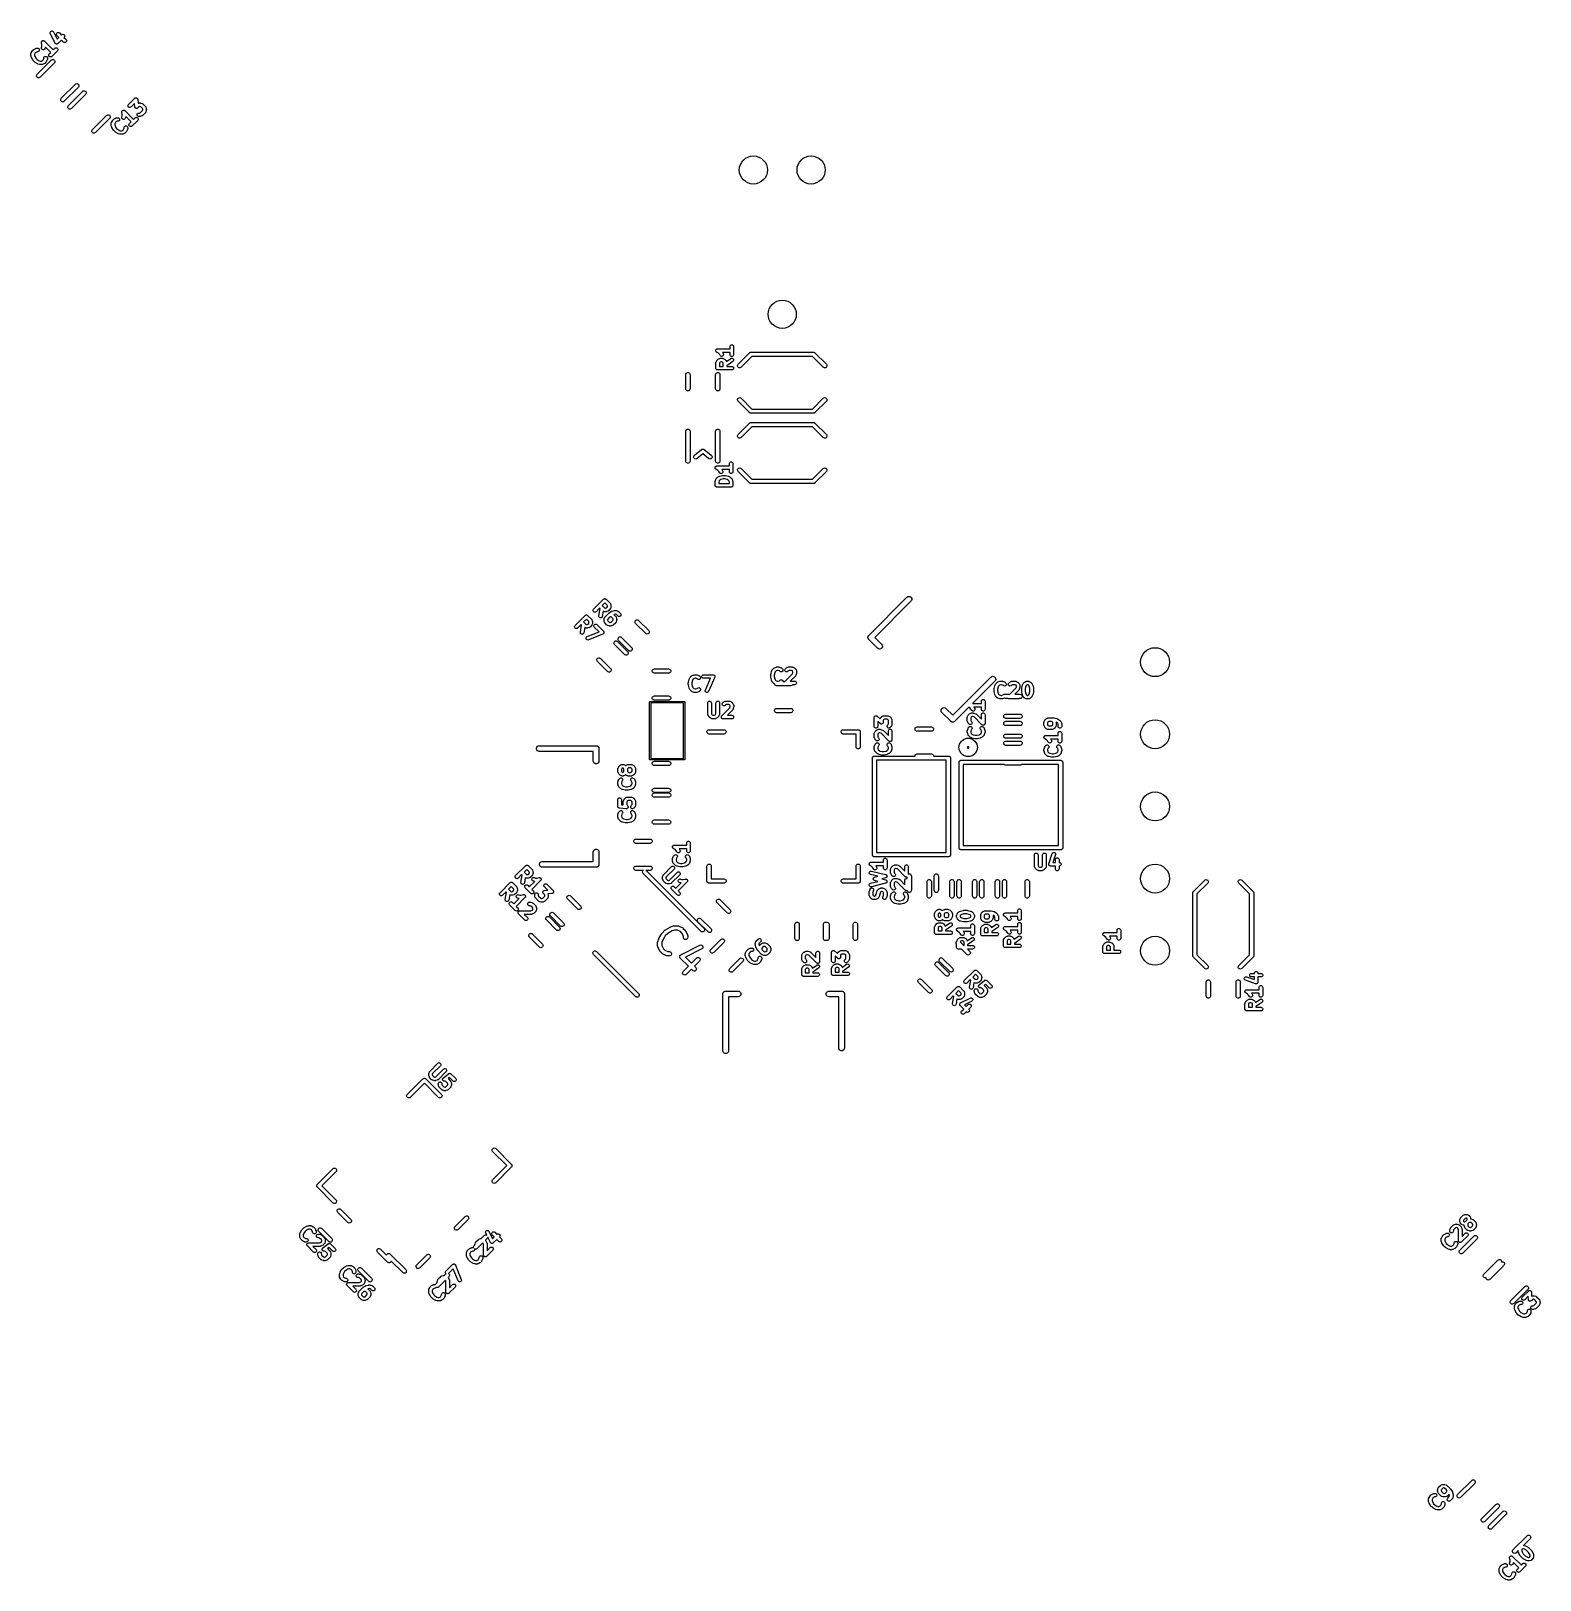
# Model space of a CAD drawing. Extents: x 133.5 to 186.6, y -127.2 to -72.7.
import ezdxf

# ---------------------------------------------------------------- set-up
doc = ezdxf.new("R2010")
doc.units = 0
doc.header["$MEASUREMENT"] = 0
doc.layers.add('BLACK', color=7, linetype='CONTINUOUS')

msp = doc.modelspace()

# ---------------------------------------------------------------- linework, layer by layer
at = {"layer": 'Black'}
for p, q in [((133.879, -73.0818), (133.883, -73.075)), ((133.883, -73.075), (133.885, -73.068)), ((133.885, -73.068), (133.887, -73.0653)), ((133.887, -73.0653), (133.889, -73.0621)), ((133.889, -73.0621), (133.894, -73.0568)), ((133.894, -73.0568), (133.899, -73.051)), ((133.899, -73.051), (133.902, -73.0492)), ((133.902, -73.0492), (133.904, -73.0468)), ((133.904, -73.0468), (133.911, -73.0436)), ((133.911, -73.0436), (133.917, -73.0397)), ((133.917, -73.0397), (133.92, -73.0391)), ((133.92, -73.0391), (133.924, -73.0376)), ((133.924, -73.0376), (133.931, -73.0369)), ((133.931, -73.0369), (133.938, -73.0355)), ((133.938, -73.0355), (133.942, -73.036)), ((133.942, -73.036), (133.945, -73.0357)), ((133.945, -73.0357), (133.952, -73.0376)), ((133.952, -73.0376), (133.96, -73.0388)), ((133.96, -73.0388), (133.963, -73.0404)), ((133.963, -73.0404), (133.966, -73.0413)), ((133.966, -73.0413), (133.972, -73.0456)), ((133.972, -73.0456), (133.979, -73.0492)), ((133.979, -73.0492), (133.981, -73.0518)), ((133.981, -73.0518), (133.984, -73.0538)), ((133.984, -73.0538), (134.293, -73.3631)), ((134.181, -72.7684), (134.182, -72.7467)), ((134.187, -72.7892), (134.181, -72.7684)), ((134.182, -72.7467), (134.191, -72.7268)), ((134.355, -73.1259), (134.187, -72.7892)), ((134.191, -72.7268), (134.206, -72.7111)), ((134.206, -72.7111), (134.225, -72.7013)), ((134.225, -72.7013), (134.247, -72.6989)), ((134.247, -72.6989), (134.268, -72.7039)), ((134.268, -72.7039), (134.286, -72.7159)), ((134.286, -72.7159), (134.299, -72.7333)), ((134.299, -72.7333), (134.428, -72.9925)), ((134.399, -72.8172), (134.401, -72.7956)), ((134.405, -72.8382), (134.399, -72.8172)), ((134.401, -72.7956), (134.411, -72.7759)), ((134.418, -72.856), (134.405, -72.8382)), ((134.411, -72.7759), (134.426, -72.7606)), ((134.491, -72.9296), (134.418, -72.856)), ((134.426, -72.7606), (134.446, -72.7514)), ((134.428, -72.9925), (134.491, -72.9296)), ((134.446, -72.7514), (134.467, -72.7495)), ((134.58, -73.018), (134.455, -73.1422)), ((134.467, -72.7495), (134.488, -72.7551)), ((134.488, -72.7551), (134.506, -72.7676)), ((134.506, -72.7676), (134.58, -72.8412)), ((134.58, -72.8412), (134.586, -72.8349)), ((134.653, -73.0917), (134.58, -73.018)), ((134.586, -72.8349), (134.604, -72.8225)), ((134.604, -72.8225), (134.625, -72.8168)), ((134.625, -72.8168), (134.646, -72.8187)), ((134.646, -72.8187), (134.666, -72.8279)), ((134.666, -72.8279), (134.681, -72.8433)), ((134.674, -72.9233), (134.668, -72.9296)), ((134.668, -72.9296), (134.742, -73.0033)), ((134.687, -72.9055), (134.674, -72.9233)), ((134.681, -72.8433), (134.69, -72.8629)), ((134.692, -72.8845), (134.687, -72.9055)), ((134.69, -72.8629), (134.692, -72.8845)), ((134.742, -73.0033), (134.754, -73.021)), ((134.758, -73.0636), (134.749, -73.0833)), ((134.754, -73.021), (134.76, -73.042)), ((134.76, -73.042), (134.758, -73.0636)), ((133.507, -73.4949), (133.509, -73.4879)), ((133.508, -73.4985), (133.507, -73.4949)), ((133.507, -73.502), (133.508, -73.4985)), ((133.507, -73.5694), (133.507, -73.502)), ((133.509, -73.5792), (133.507, -73.5694)), ((133.509, -73.4879), (133.511, -73.4807)), ((133.51, -73.5891), (133.509, -73.5792)), ((133.527, -73.6396), (133.51, -73.5891)), ((133.511, -73.4807), (133.512, -73.4775)), ((133.512, -73.4775), (133.514, -73.4741)), ((133.514, -73.4741), (133.547, -73.4067)), ((133.547, -73.4067), (133.553, -73.3987)), ((133.553, -73.3987), (133.559, -73.3905)), ((133.559, -73.3905), (133.593, -73.3568)), ((133.593, -73.3568), (133.601, -73.3511)), ((133.601, -73.3511), (133.609, -73.3451)), ((133.609, -73.3451), (133.676, -73.3114)), ((133.654, -73.4717), (133.632, -73.5168)), ((133.632, -73.5168), (133.632, -73.5592)), ((133.632, -73.5592), (133.643, -73.5936)), ((133.643, -73.5936), (133.686, -73.6653)), ((133.674, -73.4524), (133.654, -73.4717)), ((133.719, -73.4298), (133.674, -73.4524)), ((133.676, -73.3114), (133.68, -73.3104)), ((133.68, -73.3104), (133.683, -73.3086)), ((133.683, -73.3086), (133.69, -73.3073)), ((133.69, -73.3073), (133.697, -73.3053)), ((133.697, -73.3053), (133.701, -73.3055)), ((133.701, -73.3055), (133.704, -73.3048)), ((133.704, -73.3048), (133.738, -73.3048)), ((133.738, -73.4298), (133.719, -73.4298)), ((133.738, -73.3048), (133.759, -73.3086)), ((133.759, -73.4261), (133.738, -73.4298)), ((133.759, -73.3086), (133.778, -73.3195)), ((133.778, -73.4152), (133.759, -73.4261)), ((133.778, -73.3195), (133.792, -73.3361)), ((133.792, -73.3986), (133.778, -73.4152)), ((133.792, -73.3361), (133.799, -73.3565)), ((133.799, -73.3782), (133.792, -73.3986)), ((133.799, -73.3565), (133.799, -73.3782)), ((133.877, -73.3017), (133.881, -73.2802)), ((133.882, -73.323), (133.877, -73.3017)), ((133.878, -73.0885), (133.879, -73.0852)), ((133.878, -73.096), (133.878, -73.0885)), ((133.878, -73.1034), (133.878, -73.096)), ((133.878, -73.1068), (133.878, -73.1034)), ((133.879, -73.1102), (133.878, -73.1068)), ((133.879, -73.0852), (133.879, -73.0818)), ((133.894, -73.1883), (133.879, -73.1102)), ((133.881, -73.2802), (133.894, -73.2394)), ((133.893, -73.3415), (133.882, -73.323)), ((133.91, -73.355), (133.893, -73.3415)), ((133.894, -73.2394), (133.894, -73.1883)), ((133.931, -73.3618), (133.91, -73.355)), ((133.952, -73.3612), (133.931, -73.3618)), ((133.973, -73.3533), (133.952, -73.3612)), ((133.965, -73.6322), (133.976, -73.6134)), ((133.989, -73.3389), (133.973, -73.3533)), ((133.976, -73.6134), (133.993, -73.5994)), ((133.999, -73.3198), (133.989, -73.3389)), ((133.993, -73.5994), (134.013, -73.592)), ((134.016, -73.2693), (133.999, -73.3198)), ((134.013, -73.592), (134.035, -73.592)), ((134.017, -73.2634), (134.016, -73.2693)), ((134.205, -73.4515), (134.017, -73.2634)), ((134.035, -73.592), (134.055, -73.5994)), ((134.055, -73.5994), (134.072, -73.6134)), ((134.072, -73.6134), (134.083, -73.6322)), ((134.13, -73.5471), (134.136, -73.5261)), ((134.132, -73.5687), (134.13, -73.5471)), ((134.141, -73.5884), (134.132, -73.5687)), ((134.136, -73.5261), (134.148, -73.5083)), ((134.156, -73.6037), (134.141, -73.5884)), ((134.148, -73.5083), (134.205, -73.4515)), ((134.176, -73.6129), (134.156, -73.6037)), ((134.198, -73.6148), (134.176, -73.6129)), ((134.219, -73.6092), (134.198, -73.6148)), ((134.237, -73.5967), (134.219, -73.6092)), ((134.439, -73.3947), (134.237, -73.5967)), ((134.293, -73.3631), (134.35, -73.3063)), ((134.35, -73.3063), (134.368, -73.2939)), ((134.358, -73.1296), (134.355, -73.1259)), ((134.36, -73.1338), (134.358, -73.1296)), ((134.364, -73.1383), (134.36, -73.1338)), ((134.368, -73.1434), (134.364, -73.1383)), ((134.372, -73.1459), (134.368, -73.1434)), ((134.368, -73.2939), (134.389, -73.2882)), ((134.375, -73.1492), (134.372, -73.1459)), ((134.381, -73.1518), (134.375, -73.1492)), ((134.386, -73.1553), (134.381, -73.1518)), ((134.391, -73.1564), (134.386, -73.1553)), ((134.389, -73.2882), (134.411, -73.2901)), ((134.395, -73.1583), (134.391, -73.1564)), ((134.401, -73.1589), (134.395, -73.1583)), ((134.407, -73.1604), (134.401, -73.1589)), ((134.412, -73.1598), (134.407, -73.1604)), ((134.411, -73.2901), (134.43, -73.2993)), ((134.417, -73.1602), (134.412, -73.1598)), ((134.423, -73.1586), (134.417, -73.1602)), ((134.429, -73.1579), (134.423, -73.1586)), ((134.433, -73.1558), (134.429, -73.1579)), ((134.43, -73.2993), (134.446, -73.3147)), ((134.438, -73.1546), (134.433, -73.1558)), ((134.443, -73.151), (134.438, -73.1546)), ((134.451, -73.3769), (134.439, -73.3947)), ((134.448, -73.1482), (134.443, -73.151)), ((134.446, -73.3147), (134.455, -73.3343)), ((134.452, -73.1448), (134.448, -73.1482)), ((134.457, -73.356), (134.451, -73.3769)), ((134.455, -73.1422), (134.452, -73.1448)), ((134.455, -73.3343), (134.457, -73.356)), ((134.671, -73.1041), (134.653, -73.0917)), ((134.692, -73.1097), (134.671, -73.1041)), ((134.714, -73.1078), (134.692, -73.1097)), ((134.733, -73.0987), (134.714, -73.1078)), ((134.749, -73.0833), (134.733, -73.0987)), ((133.53, -73.6457), (133.527, -73.6396)), ((133.533, -73.652), (133.53, -73.6457)), ((133.583, -73.7362), (133.533, -73.652)), ((133.588, -73.742), (133.583, -73.7362)), ((133.593, -73.7483), (133.588, -73.742)), ((133.643, -73.7988), (133.593, -73.7483)), ((133.649, -73.8031), (133.643, -73.7988)), ((133.655, -73.8082), (133.649, -73.8031)), ((133.739, -73.8587), (133.655, -73.8082)), ((133.686, -73.6653), (133.726, -73.7049)), ((133.725, -74.2202), (134.22, -73.7252)), ((133.726, -73.7049), (133.798, -73.748)), ((133.746, -73.8611), (133.739, -73.8587)), ((133.752, -73.8644), (133.746, -73.8611)), ((133.802, -73.8812), (133.752, -73.8644)), ((133.798, -73.748), (133.832, -73.7594)), ((133.812, -73.8827), (133.802, -73.8812)), ((133.822, -73.8844), (133.812, -73.8827)), ((133.889, -73.8844), (133.822, -73.8844)), ((134.326, -73.8313), (133.831, -74.3263)), ((133.832, -73.7594), (133.875, -73.7594)), ((133.875, -73.7594), (133.92, -73.7369)), ((133.893, -73.8838), (133.889, -73.8844)), ((133.896, -73.884), (133.893, -73.8838)), ((133.903, -73.8819), (133.896, -73.884)), ((133.911, -73.8806), (133.903, -73.8819)), ((133.914, -73.8788), (133.911, -73.8806)), ((133.917, -73.8778), (133.914, -73.8788)), ((133.985, -73.8441), (133.917, -73.8778)), ((133.92, -73.7369), (133.939, -73.7175)), ((133.939, -73.7175), (133.961, -73.6725)), ((133.961, -73.6536), (133.965, -73.6322)), ((133.961, -73.6725), (133.961, -73.6536)), ((133.993, -73.8382), (133.985, -73.8441)), ((134.001, -73.8324), (133.993, -73.8382)), ((134.035, -73.7988), (134.001, -73.8324)), ((134.04, -73.7906), (134.035, -73.7988)), ((134.046, -73.7825), (134.04, -73.7906)), ((134.08, -73.7152), (134.046, -73.7825)), ((134.081, -73.7117), (134.08, -73.7152)), ((134.083, -73.7086), (134.081, -73.7117)), ((134.083, -73.6322), (134.086, -73.6536)), ((134.084, -73.7014), (134.083, -73.7086)), ((134.086, -73.6944), (134.084, -73.7014)), ((134.086, -73.6536), (134.086, -73.6872)), ((134.086, -73.6872), (134.086, -73.6908)), ((134.086, -73.6908), (134.086, -73.6944)), ((134.22, -73.7252), (134.242, -73.7103)), ((134.242, -73.7103), (134.267, -73.7035)), ((134.267, -73.7035), (134.293, -73.7058)), ((134.293, -73.7058), (134.316, -73.7168)), ((134.316, -73.7168), (134.335, -73.7352)), ((134.341, -73.8099), (134.326, -73.8313)), ((134.335, -73.7352), (134.346, -73.7588)), ((134.348, -73.7848), (134.341, -73.8099)), ((134.346, -73.7588), (134.348, -73.7848)), ((133.704, -74.2667), (133.71, -74.2415)), ((133.706, -74.2926), (133.704, -74.2667)), ((133.717, -74.3162), (133.706, -74.2926)), ((133.71, -74.2415), (133.725, -74.2202)), ((133.735, -74.3347), (133.717, -74.3162)), ((133.759, -74.3457), (133.735, -74.3347)), ((133.785, -74.3479), (133.759, -74.3457)), ((133.81, -74.3412), (133.785, -74.3479)), ((133.831, -74.3263), (133.81, -74.3412)), ((134.574, -75.0687), (135.069, -74.5737)), ((135.175, -74.6798), (134.68, -75.1748)), ((135.069, -74.5737), (135.09, -74.5588)), ((135.09, -74.5588), (135.115, -74.5521)), ((135.115, -74.5521), (135.141, -74.5543)), ((135.141, -74.5543), (135.165, -74.5653)), ((135.165, -74.5653), (135.183, -74.5838)), ((135.19, -74.6585), (135.175, -74.6798)), ((135.183, -74.5838), (135.194, -74.6074)), ((135.196, -74.6333), (135.19, -74.6585)), ((135.194, -74.6074), (135.196, -74.6333)), ((134.552, -75.1152), (134.559, -75.0901)), ((134.554, -75.1412), (134.552, -75.1152)), ((134.565, -75.1648), (134.554, -75.1412)), ((134.559, -75.0901), (134.574, -75.0687)), ((134.584, -75.1832), (134.565, -75.1648)), ((134.607, -75.1942), (134.584, -75.1832)), ((134.633, -75.1965), (134.607, -75.1942)), ((134.658, -75.1897), (134.633, -75.1965)), ((134.68, -75.1748), (134.658, -75.1897)), ((134.825, -75.3202), (135.32, -74.8252)), ((135.426, -74.9313), (134.931, -75.4263)), ((135.32, -74.8252), (135.342, -74.8103)), ((135.342, -74.8103), (135.367, -74.8035)), ((135.367, -74.8035), (135.393, -74.8058)), ((135.393, -74.8058), (135.416, -74.8168)), ((135.416, -74.8168), (135.435, -74.8352)), ((135.441, -74.9099), (135.426, -74.9313)), ((135.435, -74.8352), (135.446, -74.8588)), ((135.448, -74.8848), (135.441, -74.9099)), ((135.446, -74.8588), (135.448, -74.8848)), ((136.939, -75.2849), (137.158, -75.066)), ((137.149, -75.2518), (137.028, -75.3733)), ((137.157, -75.3669), (137.149, -75.2518)), ((137.158, -75.066), (137.163, -75.0625)), ((137.163, -75.0625), (137.168, -75.0583)), ((137.168, -75.0583), (137.172, -75.0564)), ((137.172, -75.0564), (137.176, -75.0536)), ((137.176, -75.0536), (137.182, -75.052)), ((137.182, -75.052), (137.188, -75.0495)), ((137.188, -75.0495), (137.192, -75.0492)), ((137.192, -75.0492), (137.197, -75.048)), ((137.197, -75.048), (137.203, -75.0485)), ((137.203, -75.0485), (137.209, -75.0481)), ((137.209, -75.0481), (137.214, -75.0494)), ((137.214, -75.0494), (137.219, -75.0499)), ((137.219, -75.0499), (137.224, -75.0524)), ((137.224, -75.0524), (137.23, -75.0542)), ((137.23, -75.0542), (137.234, -75.057)), ((137.234, -75.057), (137.238, -75.059)), ((137.238, -75.059), (137.243, -75.0634)), ((137.243, -75.0634), (137.248, -75.067)), ((137.248, -75.067), (137.25, -75.071)), ((137.25, -75.071), (137.254, -75.0744)), ((137.254, -75.0744), (137.256, -75.0799)), ((137.256, -75.0799), (137.26, -75.085)), ((137.26, -75.085), (137.261, -75.0897)), ((137.261, -75.0897), (137.263, -75.0941)), ((137.263, -75.0941), (137.263, -75.1001)), ((137.263, -75.1001), (137.265, -75.1061)), ((137.265, -75.1061), (137.274, -75.245)), ((137.274, -75.245), (137.301, -75.2361)), ((137.301, -75.2361), (137.311, -75.2347)), ((137.311, -75.2347), (137.32, -75.2329)), ((137.32, -75.2329), (137.354, -75.2329)), ((137.354, -75.2329), (137.364, -75.2347)), ((137.364, -75.2347), (137.374, -75.2361)), ((137.374, -75.2361), (137.424, -75.253)), ((137.424, -75.253), (137.428, -75.2547)), ((137.428, -75.2547), (137.431, -75.2556)), ((137.431, -75.2556), (137.437, -75.2598)), ((134.804, -75.3667), (134.81, -75.3415)), ((134.806, -75.3926), (134.804, -75.3667)), ((134.817, -75.4162), (134.806, -75.3926)), ((134.81, -75.3415), (134.825, -75.3202)), ((134.835, -75.4347), (134.817, -75.4162)), ((134.859, -75.4457), (134.835, -75.4347)), ((134.885, -75.4479), (134.859, -75.4457)), ((134.91, -75.4412), (134.885, -75.4479)), ((134.931, -75.4263), (134.91, -75.4412)), ((135.674, -76.1687), (136.169, -75.6737)), ((136.275, -75.7798), (135.78, -76.2748)), ((136.169, -75.6737), (136.19, -75.6588)), ((136.19, -75.6588), (136.215, -75.6521)), ((136.215, -75.6521), (136.241, -75.6543)), ((136.241, -75.6543), (136.265, -75.6653)), ((136.265, -75.6653), (136.283, -75.6838)), ((136.29, -75.7585), (136.275, -75.7798)), ((136.283, -75.6838), (136.294, -75.7074)), ((136.296, -75.7333), (136.29, -75.7585)), ((136.294, -75.7074), (136.296, -75.7333)), ((136.418, -75.8068), (136.426, -75.8011)), ((136.426, -75.8011), (136.434, -75.7951)), ((136.434, -75.7951), (136.501, -75.7614)), ((136.501, -75.7614), (136.505, -75.7604)), ((136.505, -75.7604), (136.508, -75.7586)), ((136.508, -75.7586), (136.515, -75.7573)), ((136.515, -75.7573), (136.522, -75.7553)), ((136.522, -75.7553), (136.526, -75.7555)), ((136.526, -75.7555), (136.529, -75.7548)), ((136.529, -75.7548), (136.563, -75.7548)), ((136.563, -75.7548), (136.584, -75.7586)), ((136.584, -75.7586), (136.603, -75.7695)), ((136.603, -75.7695), (136.617, -75.7861)), ((136.617, -75.7861), (136.624, -75.8065)), ((136.702, -75.7517), (136.706, -75.7302)), ((136.707, -75.773), (136.702, -75.7517)), ((136.703, -75.5385), (136.704, -75.5352)), ((136.703, -75.546), (136.703, -75.5385)), ((136.703, -75.5534), (136.703, -75.546)), ((136.703, -75.5568), (136.703, -75.5534)), ((136.704, -75.5602), (136.703, -75.5568)), ((136.704, -75.5318), (136.708, -75.525)), ((136.704, -75.5352), (136.704, -75.5318)), ((136.719, -75.6383), (136.704, -75.5602)), ((136.706, -75.7302), (136.719, -75.6894)), ((136.718, -75.7915), (136.707, -75.773)), ((136.708, -75.525), (136.71, -75.518)), ((136.71, -75.518), (136.712, -75.5153)), ((136.712, -75.5153), (136.714, -75.5121)), ((136.714, -75.5121), (136.719, -75.5068)), ((136.735, -75.805), (136.718, -75.7915)), ((136.719, -75.5068), (136.724, -75.501)), ((136.719, -75.6894), (136.719, -75.6383)), ((136.724, -75.501), (136.727, -75.4992)), ((136.727, -75.4992), (136.729, -75.4968)), ((136.729, -75.4968), (136.736, -75.4936)), ((136.736, -75.4936), (136.742, -75.4897)), ((136.742, -75.4897), (136.745, -75.4891)), ((136.745, -75.4891), (136.749, -75.4876)), ((136.749, -75.4876), (136.756, -75.4869)), ((136.756, -75.4869), (136.763, -75.4855)), ((136.763, -75.4855), (136.767, -75.486)), ((136.767, -75.486), (136.77, -75.4857)), ((136.77, -75.4857), (136.777, -75.4876)), ((136.777, -75.4876), (136.785, -75.4888)), ((136.798, -75.8033), (136.777, -75.8112)), ((136.785, -75.4888), (136.788, -75.4904)), ((136.788, -75.4904), (136.791, -75.4913)), ((136.791, -75.4913), (136.797, -75.4956)), ((136.797, -75.4956), (136.804, -75.4992)), ((136.814, -75.7889), (136.798, -75.8033)), ((136.804, -75.4992), (136.806, -75.5018)), ((136.806, -75.5018), (136.809, -75.5038)), ((136.809, -75.5038), (137.118, -75.8131)), ((136.824, -75.7698), (136.814, -75.7889)), ((136.841, -75.7193), (136.824, -75.7698)), ((136.842, -75.7134), (136.841, -75.7193)), ((137.03, -75.9015), (136.842, -75.7134)), ((136.921, -75.3237), (136.927, -75.3027)), ((136.923, -75.3453), (136.921, -75.3237)), ((136.932, -75.3649), (136.923, -75.3453)), ((136.927, -75.3027), (136.939, -75.2849)), ((136.948, -75.3803), (136.932, -75.3649)), ((136.967, -75.3895), (136.948, -75.3803)), ((136.989, -75.3914), (136.967, -75.3895)), ((137.01, -75.3857), (136.989, -75.3914)), ((137.028, -75.3733), (137.01, -75.3857)), ((137.118, -75.8131), (137.175, -75.7563)), ((137.158, -75.3729), (137.157, -75.3669)), ((137.159, -75.379), (137.158, -75.3729)), ((137.161, -75.3833), (137.159, -75.379)), ((137.162, -75.388), (137.161, -75.3833)), ((137.166, -75.3931), (137.162, -75.388)), ((137.168, -75.3986), (137.166, -75.3931)), ((137.172, -75.402), (137.168, -75.3986)), ((137.174, -75.406), (137.172, -75.402)), ((137.179, -75.4097), (137.174, -75.406)), ((137.175, -75.7563), (137.193, -75.7439)), ((137.184, -75.414), (137.179, -75.4097)), ((137.188, -75.416), (137.184, -75.414)), ((137.192, -75.4189), (137.188, -75.416)), ((137.198, -75.4206), (137.192, -75.4189)), ((137.193, -75.7439), (137.214, -75.7382)), ((137.203, -75.4231), (137.198, -75.4206)), ((137.208, -75.4236), (137.203, -75.4231)), ((137.213, -75.4249), (137.208, -75.4236)), ((137.219, -75.4245), (137.213, -75.4249)), ((137.214, -75.7382), (137.236, -75.7401)), ((137.225, -75.425), (137.219, -75.4245)), ((137.229, -75.4238), (137.225, -75.425)), ((137.234, -75.4235), (137.229, -75.4238)), ((137.24, -75.421), (137.234, -75.4235)), ((137.236, -75.7401), (137.255, -75.7493)), ((137.246, -75.4194), (137.24, -75.421)), ((137.242, -75.6381), (137.249, -75.6177)), ((137.242, -75.6598), (137.242, -75.6381)), ((137.249, -75.6802), (137.242, -75.6598)), ((137.25, -75.4167), (137.246, -75.4194)), ((137.249, -75.6177), (137.263, -75.6011)), ((137.263, -75.6969), (137.249, -75.6802)), ((137.254, -75.4147), (137.25, -75.4167)), ((137.259, -75.4105), (137.254, -75.4147)), ((137.255, -75.7493), (137.271, -75.7647)), ((137.264, -75.407), (137.259, -75.4105)), ((137.263, -75.6011), (137.282, -75.5903)), ((137.282, -75.7077), (137.263, -75.6969)), ((137.304, -75.3669), (137.264, -75.407)), ((137.271, -75.7647), (137.28, -75.7843)), ((137.28, -75.7843), (137.282, -75.806)), ((137.282, -75.5903), (137.304, -75.5865)), ((137.304, -75.7115), (137.282, -75.7077)), ((137.331, -75.3579), (137.304, -75.3669)), ((137.304, -75.5865), (137.327, -75.5865)), ((137.337, -75.7115), (137.304, -75.7115)), ((137.327, -75.5865), (137.354, -75.5775)), ((137.344, -75.3579), (137.331, -75.3579)), ((137.347, -75.7097), (137.337, -75.7115)), ((137.371, -75.3669), (137.344, -75.3579)), ((137.357, -75.7083), (137.347, -75.7097)), ((137.354, -75.5775), (137.434, -75.4974)), ((137.407, -75.6914), (137.357, -75.7083)), ((137.434, -75.4302), (137.371, -75.3669)), ((137.411, -75.6897), (137.407, -75.6914)), ((137.414, -75.6888), (137.411, -75.6897)), ((137.42, -75.6846), (137.414, -75.6888)), ((137.427, -75.6811), (137.42, -75.6846)), ((137.429, -75.6784), (137.427, -75.6811)), ((137.432, -75.6763), (137.429, -75.6784)), ((137.533, -75.5753), (137.432, -75.6763)), ((137.443, -75.4571), (137.434, -75.4302)), ((137.434, -75.4974), (137.443, -75.4705)), ((137.437, -75.2598), (137.443, -75.2633)), ((137.443, -75.2633), (137.446, -75.266)), ((137.443, -75.4705), (137.443, -75.4571)), ((137.446, -75.266), (137.449, -75.2681)), ((137.449, -75.2681), (137.533, -75.3523)), ((137.533, -75.3523), (137.535, -75.3552)), ((137.535, -75.5724), (137.533, -75.5753)), ((137.535, -75.3552), (137.538, -75.3576)), ((137.538, -75.57), (137.535, -75.5724)), ((137.538, -75.3576), (137.541, -75.364)), ((137.541, -75.5635), (137.538, -75.57)), ((137.541, -75.364), (137.545, -75.37)), ((137.545, -75.5575), (137.541, -75.5635)), ((137.545, -75.37), (137.546, -75.3735)), ((137.546, -75.5541), (137.545, -75.5575)), ((137.546, -75.3735), (137.548, -75.3767)), ((137.548, -75.5509), (137.546, -75.5541)), ((137.548, -75.3767), (137.565, -75.4272)), ((137.565, -75.5004), (137.548, -75.5509)), ((137.565, -75.4272), (137.566, -75.4371)), ((137.566, -75.4905), (137.565, -75.5004)), ((137.566, -75.4371), (137.568, -75.447)), ((137.568, -75.4806), (137.566, -75.4905)), ((137.568, -75.447), (137.568, -75.4806)), ((135.652, -76.2152), (135.659, -76.1901)), ((135.654, -76.2412), (135.652, -76.2152)), ((135.665, -76.2648), (135.654, -76.2412)), ((135.659, -76.1901), (135.674, -76.1687)), ((135.684, -76.2832), (135.665, -76.2648)), ((135.707, -76.2942), (135.684, -76.2832)), ((135.733, -76.2965), (135.707, -76.2942)), ((135.758, -76.2897), (135.733, -76.2965)), ((135.78, -76.2748), (135.758, -76.2897)), ((136.332, -75.9449), (136.334, -75.9379)), ((136.333, -75.9485), (136.332, -75.9449)), ((136.332, -75.952), (136.333, -75.9485)), ((136.332, -76.0194), (136.332, -75.952)), ((136.334, -76.0292), (136.332, -76.0194)), ((136.334, -75.9379), (136.336, -75.9307)), ((136.335, -76.0391), (136.334, -76.0292)), ((136.352, -76.0896), (136.335, -76.0391)), ((136.336, -75.9307), (136.337, -75.9275)), ((136.337, -75.9275), (136.339, -75.9241)), ((136.339, -75.9241), (136.372, -75.8567)), ((136.355, -76.0957), (136.352, -76.0896)), ((136.358, -76.102), (136.355, -76.0957)), ((136.408, -76.1862), (136.358, -76.102)), ((136.372, -75.8567), (136.378, -75.8487)), ((136.378, -75.8487), (136.384, -75.8405)), ((136.384, -75.8405), (136.418, -75.8068)), ((136.413, -76.192), (136.408, -76.1862)), ((136.418, -76.1983), (136.413, -76.192)), ((136.468, -76.2488), (136.418, -76.1983)), ((136.479, -75.9217), (136.457, -75.9668)), ((136.457, -75.9668), (136.457, -76.0092)), ((136.457, -76.0092), (136.468, -76.0436)), ((136.468, -76.0436), (136.511, -76.1153)), ((136.474, -76.2531), (136.468, -76.2488)), ((136.48, -76.2582), (136.474, -76.2531)), ((136.499, -75.9024), (136.479, -75.9217)), ((136.564, -76.3087), (136.48, -76.2582)), ((136.544, -75.8798), (136.499, -75.9024)), ((136.511, -76.1153), (136.551, -76.1549)), ((136.563, -75.8798), (136.544, -75.8798)), ((136.551, -76.1549), (136.623, -76.198)), ((136.584, -75.8761), (136.563, -75.8798)), ((136.571, -76.3111), (136.564, -76.3087)), ((136.577, -76.3144), (136.571, -76.3111)), ((136.627, -76.3312), (136.577, -76.3144)), ((136.603, -75.8652), (136.584, -75.8761)), ((136.617, -75.8486), (136.603, -75.8652)), ((136.624, -75.8282), (136.617, -75.8486)), ((136.623, -76.198), (136.657, -76.2094)), ((136.624, -75.8065), (136.624, -75.8282)), ((136.637, -76.3327), (136.627, -76.3312)), ((136.647, -76.3344), (136.637, -76.3327)), ((136.714, -76.3344), (136.647, -76.3344)), ((136.657, -76.2094), (136.7, -76.2094)), ((136.7, -76.2094), (136.745, -76.1869)), ((136.718, -76.3338), (136.714, -76.3344)), ((136.721, -76.334), (136.718, -76.3338)), ((136.728, -76.3319), (136.721, -76.334)), ((136.736, -76.3306), (136.728, -76.3319)), ((136.756, -75.8118), (136.735, -75.805)), ((136.739, -76.3288), (136.736, -76.3306)), ((136.742, -76.3278), (136.739, -76.3288)), ((136.81, -76.2941), (136.742, -76.3278)), ((136.745, -76.1869), (136.764, -76.1675)), ((136.777, -75.8112), (136.756, -75.8118)), ((136.764, -76.1675), (136.786, -76.1225)), ((136.786, -76.1036), (136.79, -76.0822)), ((136.786, -76.1225), (136.786, -76.1036)), ((136.79, -76.0822), (136.801, -76.0634)), ((136.801, -76.0634), (136.818, -76.0494)), ((136.818, -76.2882), (136.81, -76.2941)), ((136.818, -76.0494), (136.838, -76.042)), ((136.826, -76.2824), (136.818, -76.2882)), ((136.86, -76.2488), (136.826, -76.2824)), ((136.838, -76.042), (136.86, -76.042)), ((136.86, -76.042), (136.88, -76.0494)), ((136.865, -76.2406), (136.86, -76.2488)), ((136.871, -76.2325), (136.865, -76.2406)), ((136.905, -76.1652), (136.871, -76.2325)), ((136.88, -76.0494), (136.897, -76.0634)), ((136.897, -76.0634), (136.908, -76.0822)), ((136.906, -76.1617), (136.905, -76.1652)), ((136.908, -76.1586), (136.906, -76.1617)), ((136.908, -76.0822), (136.911, -76.1036)), ((136.909, -76.1514), (136.908, -76.1586)), ((136.911, -76.1444), (136.909, -76.1514)), ((136.911, -76.1036), (136.911, -76.1372)), ((136.911, -76.1372), (136.911, -76.1408)), ((136.911, -76.1408), (136.911, -76.1444)), ((136.955, -75.9971), (136.961, -75.9761)), ((136.957, -76.0187), (136.955, -75.9971)), ((136.966, -76.0384), (136.957, -76.0187)), ((136.961, -75.9761), (136.973, -75.9583)), ((136.981, -76.0537), (136.966, -76.0384)), ((136.973, -75.9583), (137.03, -75.9015)), ((137.001, -76.0629), (136.981, -76.0537)), ((137.023, -76.0648), (137.001, -76.0629)), ((137.044, -76.0592), (137.023, -76.0648)), ((137.062, -76.0467), (137.044, -76.0592)), ((137.264, -75.8447), (137.062, -76.0467)), ((137.276, -75.8269), (137.264, -75.8447)), ((137.282, -75.806), (137.276, -75.8269)), ((157.614, -83.946), (157.615, -83.9426)), ((157.615, -83.9534), (157.614, -83.946)), ((157.615, -83.9391), (157.617, -83.9321)), ((157.615, -83.9426), (157.615, -83.9391)), ((157.615, -83.9609), (157.615, -83.9534)), ((157.616, -83.9641), (157.615, -83.9609)), ((157.616, -83.9676), (157.616, -83.9641)), ((157.62, -83.9742), (157.616, -83.9676)), ((157.617, -83.9321), (157.619, -83.9249)), ((157.619, -83.9249), (157.621, -83.922)), ((157.622, -83.9813), (157.62, -83.9742)), ((157.621, -83.922), (157.622, -83.9188)), ((157.622, -83.9188), (157.627, -83.913)), ((157.624, -83.9839), (157.622, -83.9813)), ((157.626, -83.987), (157.624, -83.9839)), ((157.627, -83.913), (157.631, -83.9068)), ((157.631, -83.9068), (157.634, -83.9048)), ((157.634, -83.9048), (157.636, -83.9021)), ((157.636, -83.9021), (157.642, -83.8984)), ((157.642, -83.8984), (157.648, -83.894)), ((157.648, -83.894), (157.652, -83.893)), ((157.652, -83.893), (157.655, -83.8913)), ((157.655, -83.8913), (157.662, -83.89)), ((157.662, -83.89), (157.669, -83.8879)), ((157.669, -83.8879), (157.673, -83.8881)), ((157.673, -83.8881), (157.676, -83.8875)), ((157.676, -83.8875), (158.114, -83.8875)), ((158.114, -83.8071), (158.117, -83.7858)), ((158.114, -83.8875), (158.114, -83.8071)), ((158.117, -83.7858), (158.128, -83.767)), ((158.128, -83.767), (158.145, -83.753)), ((158.145, -83.753), (158.165, -83.7456)), ((158.165, -83.7456), (158.187, -83.7456)), ((158.187, -83.7456), (158.207, -83.753)), ((158.207, -83.753), (158.224, -83.767)), ((158.224, -83.767), (158.235, -83.7858)), ((158.235, -83.7858), (158.239, -83.8071)), ((158.239, -83.8071), (158.239, -84.0929)), ((157.614, -84.3714), (157.616, -84.3644)), ((157.614, -84.375), (157.614, -84.3714)), ((157.614, -84.3786), (157.614, -84.375)), ((157.614, -84.569), (157.614, -84.3786)), ((157.616, -84.3644), (157.617, -84.3572)), ((157.617, -84.3572), (157.619, -84.3541)), ((157.619, -84.3541), (157.62, -84.3506)), ((157.62, -84.3506), (157.644, -84.303)), ((157.631, -83.9922), (157.626, -83.987)), ((157.636, -83.9979), (157.631, -83.9922)), ((157.639, -83.9996), (157.636, -83.9979)), ((157.642, -84.002), (157.639, -83.9996)), ((157.708, -84.0462), (157.642, -84.002)), ((157.644, -84.303), (157.65, -84.295)), ((157.65, -84.295), (157.656, -84.2868)), ((157.656, -84.2868), (157.68, -84.2629)), ((157.68, -84.2629), (157.688, -84.2572)), ((157.688, -84.2572), (157.696, -84.2512)), ((157.696, -84.2512), (157.743, -84.2274)), ((157.744, -84.0823), (157.708, -84.0462)), ((157.751, -84.368), (157.739, -84.3933)), ((157.739, -84.3933), (157.739, -84.5065)), ((157.739, -84.5065), (157.876, -84.5065)), ((157.743, -84.2274), (157.747, -84.2264)), ((157.763, -84.1208), (157.744, -84.0823)), ((157.747, -84.2264), (157.75, -84.2246)), ((157.75, -84.2246), (157.757, -84.2233)), ((157.761, -84.3585), (157.751, -84.368)), ((157.757, -84.2233), (157.764, -84.2212)), ((157.786, -84.3458), (157.761, -84.3585)), ((157.776, -84.1382), (157.763, -84.1208)), ((157.764, -84.2212), (157.768, -84.2215)), ((157.768, -84.2215), (157.771, -84.2208)), ((157.771, -84.2208), (157.843, -84.2208)), ((157.794, -84.1502), (157.776, -84.1382)), ((157.828, -84.3458), (157.786, -84.3458)), ((157.815, -84.1552), (157.794, -84.1502)), ((157.837, -84.1528), (157.815, -84.1552)), ((157.853, -84.3585), (157.828, -84.3458)), ((157.856, -84.1431), (157.837, -84.1528)), ((157.843, -84.2208), (157.846, -84.2215)), ((157.846, -84.2215), (157.85, -84.2212)), ((158.114, -84.0125), (157.848, -84.0125)), ((157.848, -84.0125), (157.851, -84.0173)), ((157.85, -84.2212), (157.857, -84.2233)), ((157.851, -84.0173), (157.875, -84.0649)), ((157.863, -84.368), (157.853, -84.3585)), ((157.871, -84.1273), (157.856, -84.1431)), ((157.857, -84.2233), (157.864, -84.2246)), ((157.876, -84.3933), (157.863, -84.368)), ((157.864, -84.2246), (157.867, -84.2264)), ((157.867, -84.2264), (157.871, -84.2274)), ((157.88, -84.1074), (157.871, -84.1273)), ((157.871, -84.2274), (157.918, -84.2512)), ((157.875, -84.0649), (157.881, -84.0857)), ((157.876, -84.5065), (157.876, -84.3933)), ((157.881, -84.0857), (157.88, -84.1074)), ((157.918, -84.2512), (157.926, -84.2572)), ((157.926, -84.2572), (157.935, -84.2629)), ((157.935, -84.2629), (157.958, -84.2868)), ((157.958, -84.2868), (157.964, -84.295)), ((157.964, -84.295), (157.97, -84.303)), ((157.97, -84.303), (157.988, -84.3387)), ((157.988, -84.3387), (158.14, -84.2321)), ((158.212, -84.3345), (158.001, -84.4825)), ((158.001, -84.4825), (158.001, -84.5065)), ((158.001, -84.5065), (158.176, -84.5065)), ((158.114, -84.0929), (158.114, -84.0125)), ((158.117, -84.1142), (158.114, -84.0929)), ((158.128, -84.133), (158.117, -84.1142)), ((158.145, -84.147), (158.128, -84.133)), ((158.14, -84.2321), (158.16, -84.223)), ((158.165, -84.1544), (158.145, -84.147)), ((158.16, -84.223), (158.182, -84.2211)), ((158.187, -84.1544), (158.165, -84.1544)), ((158.176, -84.5065), (158.198, -84.5103)), ((158.182, -84.2211), (158.203, -84.2267)), ((158.207, -84.147), (158.187, -84.1544)), ((158.198, -84.5103), (158.216, -84.5212)), ((158.203, -84.2267), (158.22, -84.2391)), ((158.224, -84.133), (158.207, -84.147)), ((158.227, -84.3192), (158.212, -84.3345)), ((158.216, -84.5212), (158.23, -84.5378)), ((158.22, -84.2391), (158.233, -84.2569)), ((158.235, -84.1142), (158.224, -84.133)), ((158.237, -84.2995), (158.227, -84.3192)), ((158.233, -84.2569), (158.238, -84.2779)), ((158.239, -84.0929), (158.235, -84.1142)), ((158.238, -84.2779), (158.237, -84.2995)), ((158.376, -84.4761), (158.383, -84.4509)), ((158.378, -84.502), (158.376, -84.4761)), ((158.389, -84.5256), (158.378, -84.502)), ((158.383, -84.4509), (158.397, -84.4296)), ((158.408, -84.5441), (158.389, -84.5256)), ((158.397, -84.4296), (158.797, -84.0296)), ((158.882, -84.1576), (158.504, -84.5357)), ((158.797, -84.0296), (158.8, -84.0277)), ((158.8, -84.0277), (158.802, -84.0252)), ((158.802, -84.0252), (158.811, -84.0203)), ((158.811, -84.0203), (158.819, -84.0147)), ((158.819, -84.0147), (158.822, -84.0138)), ((158.822, -84.0138), (158.825, -84.0121)), ((158.825, -84.0121), (158.835, -84.0104)), ((158.835, -84.0104), (158.844, -84.0079)), ((158.844, -84.0079), (158.847, -84.0082)), ((158.847, -84.0082), (158.851, -84.0076)), ((158.851, -84.0076), (161.051, -84.0076)), ((161.019, -84.1576), (158.882, -84.1576)), ((161.397, -84.5357), (161.019, -84.1576)), ((161.051, -84.0076), (161.054, -84.0082)), ((161.054, -84.0082), (161.057, -84.0079)), ((161.057, -84.0079), (161.067, -84.0104)), ((161.067, -84.0104), (161.076, -84.0121)), ((161.076, -84.0121), (161.079, -84.0138)), ((161.079, -84.0138), (161.082, -84.0147)), ((161.082, -84.0147), (161.09, -84.0203)), ((161.09, -84.0203), (161.099, -84.0252)), ((161.099, -84.0252), (161.101, -84.0277)), ((161.101, -84.0277), (161.104, -84.0296)), ((161.104, -84.0296), (161.504, -84.4296)), ((161.512, -84.5256), (161.494, -84.5441)), ((161.504, -84.4296), (161.518, -84.4509)), ((161.523, -84.502), (161.512, -84.5256)), ((161.518, -84.4509), (161.525, -84.4761)), ((161.525, -84.4761), (161.523, -84.502)), ((156.557, -84.7973), (156.562, -84.7716)), ((156.557, -85.2973), (156.557, -84.7973)), ((156.562, -84.7716), (156.575, -84.7491)), ((156.575, -84.7491), (156.595, -84.7323)), ((156.595, -84.7323), (156.619, -84.7234)), ((156.619, -84.7234), (156.645, -84.7234)), ((156.645, -84.7234), (156.67, -84.7323)), ((156.67, -84.7323), (156.69, -84.7491)), ((156.69, -84.7491), (156.703, -84.7716)), ((156.703, -84.7716), (156.707, -84.7973)), ((156.707, -84.7973), (156.707, -85.2973)), ((157.607, -84.7973), (157.612, -84.7716)), ((157.607, -85.2973), (157.607, -84.7973)), ((157.612, -84.7716), (157.625, -84.7491)), ((157.615, -84.5744), (157.614, -84.569)), ((157.615, -84.5799), (157.615, -84.5744)), ((157.617, -84.585), (157.615, -84.5799)), ((157.617, -84.5904), (157.617, -84.585)), ((157.62, -84.5952), (157.617, -84.5904)), ((157.622, -84.6003), (157.62, -84.5952)), ((157.626, -84.6045), (157.622, -84.6003)), ((157.625, -84.7491), (157.645, -84.7323)), ((157.628, -84.6092), (157.626, -84.6045)), ((157.633, -84.6127), (157.628, -84.6092)), ((157.636, -84.6169), (157.633, -84.6127)), ((157.641, -84.6197), (157.636, -84.6169)), ((157.645, -84.6232), (157.641, -84.6197)), ((157.65, -84.625), (157.645, -84.6232)), ((157.645, -84.7323), (157.669, -84.7234)), ((157.655, -84.6278), (157.65, -84.625)), ((157.66, -84.6287), (157.655, -84.6278)), ((157.665, -84.6306), (157.66, -84.6287)), ((157.671, -84.6306), (157.665, -84.6306)), ((157.669, -84.7234), (157.695, -84.7234)), ((157.676, -84.6315), (157.671, -84.6306)), ((158.176, -84.6315), (157.676, -84.6315)), ((157.695, -84.7234), (157.72, -84.7323)), ((157.72, -84.7323), (157.74, -84.7491)), ((157.74, -84.7491), (157.753, -84.7716)), ((157.753, -84.7716), (157.757, -84.7973)), ((157.757, -84.7973), (157.757, -85.2973)), ((158.198, -84.6278), (158.176, -84.6315)), ((158.216, -84.6169), (158.198, -84.6278)), ((158.23, -84.6003), (158.216, -84.6169)), ((158.23, -84.5378), (158.238, -84.5582)), ((158.238, -84.5799), (158.23, -84.6003)), ((158.238, -84.5582), (158.238, -84.5799)), ((158.431, -84.5551), (158.408, -84.5441)), ((158.457, -84.5573), (158.431, -84.5551)), ((158.482, -84.5506), (158.457, -84.5573)), ((158.504, -84.5357), (158.482, -84.5506)), ((161.419, -84.5506), (161.397, -84.5357)), ((161.444, -84.5573), (161.419, -84.5506)), ((161.47, -84.5551), (161.444, -84.5573)), ((161.494, -84.5441), (161.47, -84.5551)), ((156.562, -85.3229), (156.557, -85.2973)), ((156.575, -85.3455), (156.562, -85.3229)), ((156.595, -85.3622), (156.575, -85.3455)), ((156.619, -85.3711), (156.595, -85.3622)), ((156.645, -85.3711), (156.619, -85.3711)), ((156.67, -85.3622), (156.645, -85.3711)), ((156.69, -85.3455), (156.67, -85.3622)), ((156.703, -85.3229), (156.69, -85.3455)), ((156.707, -85.2973), (156.703, -85.3229)), ((157.612, -85.3229), (157.607, -85.2973)), ((157.625, -85.3455), (157.612, -85.3229)), ((157.645, -85.3622), (157.625, -85.3455)), ((157.669, -85.3711), (157.645, -85.3622)), ((157.695, -85.3711), (157.669, -85.3711)), ((157.72, -85.3622), (157.695, -85.3711)), ((157.74, -85.3455), (157.72, -85.3622)), ((157.753, -85.3229), (157.74, -85.3455)), ((157.757, -85.2973), (157.753, -85.3229)), ((158.408, -85.6212), (158.431, -85.6102)), ((158.431, -85.6102), (158.457, -85.6079)), ((158.457, -85.6079), (158.482, -85.6147)), ((158.482, -85.6147), (158.504, -85.6296)), ((161.397, -85.6296), (161.419, -85.6147)), ((161.419, -85.6147), (161.444, -85.6079)), ((161.444, -85.6079), (161.47, -85.6102)), ((161.47, -85.6102), (161.494, -85.6212)), ((158.376, -85.6892), (158.378, -85.6632)), ((158.383, -85.7143), (158.376, -85.6892)), ((158.378, -85.6632), (158.389, -85.6396)), ((158.397, -85.7357), (158.383, -85.7143)), ((158.389, -85.6396), (158.408, -85.6212)), ((158.797, -86.1357), (158.397, -85.7357)), ((158.504, -85.6296), (158.882, -86.0076)), ((158.8, -86.1376), (158.797, -86.1357)), ((158.802, -86.1401), (158.8, -86.1376)), ((158.811, -86.145), (158.802, -86.1401)), ((158.819, -86.1506), (158.811, -86.145)), ((158.822, -86.1515), (158.819, -86.1506)), ((158.825, -86.1531), (158.822, -86.1515)), ((158.835, -86.1548), (158.825, -86.1531)), ((158.844, -86.1573), (158.835, -86.1548)), ((158.847, -86.1571), (158.844, -86.1573)), ((158.851, -86.1576), (158.847, -86.1571)), ((161.051, -86.1576), (158.851, -86.1576)), ((158.882, -86.0076), (161.019, -86.0076)), ((161.019, -86.0076), (161.397, -85.6296)), ((161.054, -86.1571), (161.051, -86.1576)), ((161.057, -86.1573), (161.054, -86.1571)), ((161.067, -86.1548), (161.057, -86.1573)), ((161.076, -86.1531), (161.067, -86.1548)), ((161.079, -86.1515), (161.076, -86.1531)), ((161.082, -86.1506), (161.079, -86.1515)), ((161.09, -86.145), (161.082, -86.1506)), ((161.099, -86.1401), (161.09, -86.145)), ((161.101, -86.1376), (161.099, -86.1401)), ((161.104, -86.1357), (161.101, -86.1376)), ((161.504, -85.7357), (161.104, -86.1357)), ((161.494, -85.6212), (161.512, -85.6396)), ((161.518, -85.7143), (161.504, -85.7357)), ((161.512, -85.6396), (161.523, -85.6632)), ((161.525, -85.6892), (161.518, -85.7143)), ((161.523, -85.6632), (161.525, -85.6892)), ((158.397, -86.9045), (158.797, -86.5045)), ((158.882, -86.6325), (158.504, -87.0105)), ((158.797, -86.5045), (158.8, -86.5026)), ((158.8, -86.5026), (158.802, -86.5)), ((158.802, -86.5), (158.811, -86.4951)), ((158.811, -86.4951), (158.819, -86.4895)), ((158.819, -86.4895), (158.822, -86.4887)), ((158.822, -86.4887), (158.825, -86.487)), ((158.825, -86.487), (158.835, -86.4853)), ((158.835, -86.4853), (158.844, -86.4828)), ((158.844, -86.4828), (158.847, -86.4831)), ((158.847, -86.4831), (158.851, -86.4825)), ((158.851, -86.4825), (161.051, -86.4825)), ((161.019, -86.6325), (158.882, -86.6325)), ((161.397, -87.0105), (161.019, -86.6325)), ((161.051, -86.4825), (161.054, -86.4831)), ((161.054, -86.4831), (161.057, -86.4828)), ((161.057, -86.4828), (161.067, -86.4853)), ((161.067, -86.4853), (161.076, -86.487)), ((161.076, -86.487), (161.079, -86.4887)), ((161.079, -86.4887), (161.082, -86.4895)), ((161.082, -86.4895), (161.09, -86.4951)), ((161.09, -86.4951), (161.099, -86.5)), ((161.099, -86.5), (161.101, -86.5026)), ((161.101, -86.5026), (161.104, -86.5045)), ((161.104, -86.5045), (161.504, -86.9045)), ((156.557, -86.7929), (156.562, -86.7672)), ((156.557, -87.8429), (156.557, -86.7929)), ((156.562, -86.7672), (156.575, -86.7446)), ((156.575, -86.7446), (156.595, -86.7279)), ((156.595, -86.7279), (156.619, -86.719)), ((156.619, -86.719), (156.645, -86.719)), ((156.645, -86.719), (156.67, -86.7279)), ((156.67, -86.7279), (156.69, -86.7446)), ((156.69, -86.7446), (156.703, -86.7672)), ((156.703, -86.7672), (156.707, -86.7929)), ((156.707, -86.7929), (156.707, -87.8429)), ((157.607, -86.7929), (157.612, -86.7672)), ((157.607, -87.8429), (157.607, -86.7929)), ((157.612, -86.7672), (157.625, -86.7446)), ((157.625, -86.7446), (157.645, -86.7279)), ((157.645, -86.7279), (157.669, -86.719)), ((157.669, -86.719), (157.695, -86.719)), ((157.695, -86.719), (157.72, -86.7279)), ((157.72, -86.7279), (157.74, -86.7446)), ((157.74, -86.7446), (157.753, -86.7672)), ((157.753, -86.7672), (157.757, -86.7929)), ((157.757, -86.7929), (157.757, -87.8429)), ((158.376, -86.951), (158.383, -86.9258)), ((158.378, -86.9769), (158.376, -86.951)), ((158.389, -87.0005), (158.378, -86.9769)), ((158.383, -86.9258), (158.397, -86.9045)), ((158.408, -87.0189), (158.389, -87.0005)), ((158.431, -87.0299), (158.408, -87.0189)), ((158.457, -87.0322), (158.431, -87.0299)), ((158.482, -87.0255), (158.457, -87.0322)), ((158.504, -87.0105), (158.482, -87.0255)), ((161.419, -87.0255), (161.397, -87.0105)), ((161.444, -87.0322), (161.419, -87.0255)), ((161.47, -87.0299), (161.444, -87.0322)), ((161.494, -87.0189), (161.47, -87.0299)), ((161.512, -87.0005), (161.494, -87.0189)), ((161.504, -86.9045), (161.518, -86.9258)), ((161.523, -86.9769), (161.512, -87.0005)), ((161.518, -86.9258), (161.525, -86.951)), ((161.525, -86.951), (161.523, -86.9769)), ((156.833, -87.7041), (156.834, -87.6781)), ((156.842, -87.7288), (156.833, -87.7041)), ((156.834, -87.6781), (156.843, -87.6538)), ((156.858, -87.7492), (156.842, -87.7288)), ((156.843, -87.6538), (156.861, -87.6343)), ((156.88, -87.7627), (156.858, -87.7492)), ((156.861, -87.6343), (157.111, -87.4343)), ((156.906, -87.7678), (156.88, -87.7627)), ((156.931, -87.7639), (156.906, -87.7678)), ((156.954, -87.7514), (156.931, -87.7639)), ((157.157, -87.5889), (156.954, -87.7514)), ((157.111, -87.4343), (157.12, -87.4289)), ((157.12, -87.4289), (157.13, -87.423)), ((157.13, -87.423), (157.132, -87.4226)), ((157.132, -87.4226), (157.133, -87.4218)), ((157.133, -87.4218), (157.145, -87.4201)), ((157.145, -87.4201), (157.156, -87.4179)), ((157.156, -87.4179), (157.157, -87.4181)), ((157.157, -87.4181), (157.159, -87.4179)), ((157.361, -87.7514), (157.157, -87.5889)), ((157.159, -87.4179), (157.17, -87.4201)), ((157.17, -87.4201), (157.181, -87.4218)), ((157.181, -87.4218), (157.183, -87.4226)), ((157.183, -87.4226), (157.185, -87.423)), ((157.185, -87.423), (157.194, -87.4289)), ((157.194, -87.4289), (157.204, -87.4343)), ((157.204, -87.4343), (157.454, -87.6343)), ((157.383, -87.7639), (157.361, -87.7514)), ((157.409, -87.7678), (157.383, -87.7639)), ((157.435, -87.7627), (157.409, -87.7678)), ((157.457, -87.7492), (157.435, -87.7627)), ((157.454, -87.6343), (157.472, -87.6538)), ((157.473, -87.7288), (157.457, -87.7492)), ((157.472, -87.6538), (157.481, -87.6781)), ((157.482, -87.7041), (157.473, -87.7288)), ((157.481, -87.6781), (157.482, -87.7041)), ((156.562, -87.8685), (156.557, -87.8429)), ((156.575, -87.8911), (156.562, -87.8685)), ((156.595, -87.9078), (156.575, -87.8911)), ((156.619, -87.9167), (156.595, -87.9078)), ((156.645, -87.9167), (156.619, -87.9167)), ((156.67, -87.9078), (156.645, -87.9167)), ((156.69, -87.8911), (156.67, -87.9078)), ((156.703, -87.8685), (156.69, -87.8911)), ((156.707, -87.8429), (156.703, -87.8685)), ((157.589, -88.071), (157.59, -88.0676)), ((157.59, -88.0784), (157.589, -88.071)), ((157.59, -88.0641), (157.592, -88.0571)), ((157.59, -88.0676), (157.59, -88.0641)), ((157.59, -88.0859), (157.59, -88.0784)), ((157.591, -88.0891), (157.59, -88.0859)), ((157.591, -88.0926), (157.591, -88.0891)), ((157.595, -88.0992), (157.591, -88.0926)), ((157.592, -88.0571), (157.594, -88.0499)), ((157.594, -88.0499), (157.596, -88.047)), ((157.597, -88.1063), (157.595, -88.0992)), ((157.596, -88.047), (157.597, -88.0438)), ((157.597, -88.0438), (157.602, -88.038)), ((157.599, -88.1089), (157.597, -88.1063)), ((157.601, -88.112), (157.599, -88.1089)), ((157.606, -88.1172), (157.601, -88.112)), ((157.602, -88.038), (157.606, -88.0318)), ((157.606, -88.0318), (157.609, -88.0298)), ((157.611, -88.1229), (157.606, -88.1172)), ((157.612, -87.8685), (157.607, -87.8429)), ((157.609, -88.0298), (157.611, -88.0271)), ((157.611, -88.0271), (157.617, -88.0234)), ((157.614, -88.1246), (157.611, -88.1229)), ((157.625, -87.8911), (157.612, -87.8685)), ((157.617, -88.127), (157.614, -88.1246)), ((157.617, -88.0234), (157.623, -88.019)), ((157.683, -88.1712), (157.617, -88.127)), ((157.623, -88.019), (157.627, -88.018)), ((157.645, -87.9078), (157.625, -87.8911)), ((157.627, -88.018), (157.63, -88.0163)), ((157.63, -88.0163), (157.637, -88.015)), ((157.637, -88.015), (157.644, -88.0129)), ((157.644, -88.0129), (157.648, -88.0131)), ((157.669, -87.9167), (157.645, -87.9078)), ((157.648, -88.0131), (157.651, -88.0125)), ((157.651, -88.0125), (158.089, -88.0125)), ((157.695, -87.9167), (157.669, -87.9167)), ((157.719, -88.2073), (157.683, -88.1712)), ((157.72, -87.9078), (157.695, -87.9167)), ((157.738, -88.2458), (157.719, -88.2073)), ((157.74, -87.8911), (157.72, -87.9078)), ((157.751, -88.2632), (157.738, -88.2458)), ((157.753, -87.8685), (157.74, -87.8911)), ((157.769, -88.2752), (157.751, -88.2632)), ((157.757, -87.8429), (157.753, -87.8685)), ((157.79, -88.2802), (157.769, -88.2752)), ((157.812, -88.2778), (157.79, -88.2802)), ((157.831, -88.2681), (157.812, -88.2778)), ((158.089, -88.1375), (157.823, -88.1375)), ((157.823, -88.1375), (157.826, -88.1423)), ((157.826, -88.1423), (157.85, -88.1899)), ((157.846, -88.2523), (157.831, -88.2681)), ((157.855, -88.2324), (157.846, -88.2523)), ((157.85, -88.1899), (157.856, -88.2107)), ((157.856, -88.2107), (157.855, -88.2324)), ((157.858, -88.3472), (157.865, -88.3458)), ((157.865, -88.3458), (157.937, -88.3458)), ((157.937, -88.3458), (157.944, -88.3472)), ((158.089, -87.9321), (158.092, -87.9108)), ((158.089, -88.0125), (158.089, -87.9321)), ((158.089, -88.2179), (158.089, -88.1375)), ((158.092, -88.2392), (158.089, -88.2179)), ((158.092, -87.9108), (158.103, -87.892)), ((158.103, -88.258), (158.092, -88.2392)), ((158.103, -87.892), (158.12, -87.878)), ((158.12, -88.272), (158.103, -88.258)), ((158.12, -87.878), (158.14, -87.8706)), ((158.14, -88.2794), (158.12, -88.272)), ((158.14, -87.8706), (158.162, -87.8706)), ((158.162, -88.2794), (158.14, -88.2794)), ((158.162, -87.8706), (158.182, -87.878)), ((158.182, -88.272), (158.162, -88.2794)), ((158.182, -87.878), (158.199, -87.892)), ((158.199, -88.258), (158.182, -88.272)), ((158.199, -87.892), (158.21, -87.9108)), ((158.21, -88.2392), (158.199, -88.258)), ((158.21, -87.9108), (158.214, -87.9321)), ((158.214, -88.2179), (158.21, -88.2392)), ((158.214, -87.9321), (158.214, -88.2179)), ((158.376, -88.164), (158.378, -88.1381)), ((158.383, -88.1892), (158.376, -88.164)), ((158.378, -88.1381), (158.389, -88.1145)), ((158.397, -88.2105), (158.383, -88.1892)), ((158.389, -88.1145), (158.408, -88.0961)), ((158.797, -88.6105), (158.397, -88.2105)), ((158.408, -88.0961), (158.431, -88.0851)), ((158.431, -88.0851), (158.457, -88.0828)), ((158.457, -88.0828), (158.482, -88.0895)), ((158.482, -88.0895), (158.504, -88.1045)), ((158.504, -88.1045), (158.882, -88.4825)), ((161.019, -88.4825), (161.397, -88.1045)), ((161.504, -88.2105), (161.104, -88.6105)), ((161.397, -88.1045), (161.419, -88.0895)), ((161.419, -88.0895), (161.444, -88.0828)), ((161.444, -88.0828), (161.47, -88.0851)), ((161.47, -88.0851), (161.494, -88.0961)), ((161.494, -88.0961), (161.512, -88.1145)), ((161.518, -88.1892), (161.504, -88.2105)), ((161.512, -88.1145), (161.523, -88.1381)), ((161.525, -88.164), (161.518, -88.1892)), ((161.523, -88.1381), (161.525, -88.164)), ((157.589, -88.575), (157.59, -88.5652)), ((157.589, -88.694), (157.589, -88.575)), ((157.59, -88.6994), (157.589, -88.694)), ((157.59, -88.5652), (157.592, -88.5552)), ((157.59, -88.7049), (157.59, -88.6994)), ((157.592, -88.71), (157.59, -88.7049)), ((157.592, -88.5552), (157.616, -88.4838)), ((157.592, -88.7154), (157.592, -88.71)), ((157.595, -88.7202), (157.592, -88.7154)), ((157.597, -88.7253), (157.595, -88.7202)), ((157.601, -88.7295), (157.597, -88.7253)), ((157.603, -88.7342), (157.601, -88.7295)), ((157.608, -88.7377), (157.603, -88.7342)), ((157.611, -88.7419), (157.608, -88.7377)), ((157.616, -88.7447), (157.611, -88.7419)), ((157.616, -88.4838), (157.617, -88.4806)), ((157.62, -88.7482), (157.616, -88.7447)), ((157.617, -88.4806), (157.618, -88.4772)), ((157.618, -88.4772), (157.623, -88.4712)), ((157.625, -88.75), (157.62, -88.7482)), ((157.623, -88.4712), (157.626, -88.4647)), ((157.63, -88.7528), (157.625, -88.75)), ((157.626, -88.4647), (157.629, -88.4623)), ((157.629, -88.4623), (157.631, -88.4594)), ((157.635, -88.7537), (157.63, -88.7528)), ((157.631, -88.4594), (157.678, -88.4118)), ((157.64, -88.7556), (157.635, -88.7537)), ((157.646, -88.7556), (157.64, -88.7556)), ((157.651, -88.7565), (157.646, -88.7556)), ((158.151, -88.7565), (157.651, -88.7565)), ((157.678, -88.4118), (157.687, -88.406)), ((157.687, -88.406), (157.695, -88.4)), ((157.695, -88.4), (157.742, -88.3762)), ((157.73, -88.5373), (157.714, -88.5851)), ((157.714, -88.5851), (157.714, -88.6315)), ((157.714, -88.6315), (158.089, -88.6315)), ((157.76, -88.5073), (157.73, -88.5373)), ((157.742, -88.3762), (157.749, -88.3743)), ((157.749, -88.3743), (157.755, -88.3715)), ((157.755, -88.3715), (157.85, -88.3477)), ((157.792, -88.4911), (157.76, -88.5073)), ((157.873, -88.4708), (157.792, -88.4911)), ((157.85, -88.3477), (157.858, -88.3472)), ((157.929, -88.4708), (157.873, -88.4708)), ((158.01, -88.4911), (157.929, -88.4708)), ((157.944, -88.3472), (157.952, -88.3477)), ((157.952, -88.3477), (158.047, -88.3715)), ((158.043, -88.5073), (158.01, -88.4911)), ((158.073, -88.5373), (158.043, -88.5073)), ((158.047, -88.3715), (158.054, -88.3743)), ((158.054, -88.3743), (158.06, -88.3762)), ((158.06, -88.3762), (158.108, -88.4)), ((158.089, -88.5851), (158.073, -88.5373)), ((158.089, -88.6315), (158.089, -88.5851)), ((158.108, -88.4), (158.116, -88.406)), ((158.116, -88.406), (158.124, -88.4118)), ((158.124, -88.4118), (158.172, -88.4594)), ((158.157, -88.7556), (158.151, -88.7565)), ((158.162, -88.7556), (158.157, -88.7556)), ((158.167, -88.7537), (158.162, -88.7556)), ((158.173, -88.7528), (158.167, -88.7537)), ((158.172, -88.4594), (158.174, -88.4623)), ((158.177, -88.75), (158.173, -88.7528)), ((158.174, -88.4623), (158.176, -88.4647)), ((158.176, -88.4647), (158.18, -88.4712)), ((158.182, -88.7482), (158.177, -88.75)), ((158.18, -88.4712), (158.184, -88.4772)), ((158.187, -88.7447), (158.182, -88.7482)), ((158.184, -88.4772), (158.185, -88.4806)), ((158.185, -88.4806), (158.187, -88.4838)), ((158.187, -88.4838), (158.21, -88.5552)), ((158.191, -88.7419), (158.187, -88.7447)), ((158.195, -88.7377), (158.191, -88.7419)), ((158.199, -88.7342), (158.195, -88.7377)), ((158.202, -88.7295), (158.199, -88.7342)), ((158.205, -88.7253), (158.202, -88.7295)), ((158.207, -88.7202), (158.205, -88.7253)), ((158.21, -88.7154), (158.207, -88.7202)), ((158.21, -88.5552), (158.212, -88.5651)), ((158.211, -88.71), (158.21, -88.7154)), ((158.213, -88.7049), (158.211, -88.71)), ((158.212, -88.5651), (158.214, -88.575)), ((158.214, -88.694), (158.213, -88.6994)), ((158.213, -88.6994), (158.213, -88.7049)), ((158.214, -88.575), (158.214, -88.694)), ((158.8, -88.6124), (158.797, -88.6105)), ((158.802, -88.615), (158.8, -88.6124)), ((158.811, -88.6199), (158.802, -88.615)), ((158.819, -88.6255), (158.811, -88.6199)), ((158.822, -88.6263), (158.819, -88.6255)), ((158.825, -88.628), (158.822, -88.6263)), ((158.835, -88.6297), (158.825, -88.628)), ((158.844, -88.6322), (158.835, -88.6297)), ((158.847, -88.6319), (158.844, -88.6322)), ((158.851, -88.6325), (158.847, -88.6319)), ((161.051, -88.6325), (158.851, -88.6325)), ((158.882, -88.4825), (161.019, -88.4825)), ((161.054, -88.6319), (161.051, -88.6325)), ((161.057, -88.6322), (161.054, -88.6319)), ((161.067, -88.6297), (161.057, -88.6322)), ((161.076, -88.628), (161.067, -88.6297)), ((161.079, -88.6263), (161.076, -88.628)), ((161.082, -88.6255), (161.079, -88.6263)), ((161.09, -88.6199), (161.082, -88.6255)), ((161.099, -88.615), (161.09, -88.6199)), ((161.101, -88.6124), (161.099, -88.615)), ((161.104, -88.6105), (161.101, -88.6124)), ((153.31, -93.0548), (153.663, -92.7012)), ((153.663, -92.7012), (153.668, -92.6981)), ((153.668, -92.6981), (153.672, -92.6942)), ((153.672, -92.6942), (153.677, -92.6919)), ((153.677, -92.6919), (153.681, -92.6888)), ((153.681, -92.6888), (153.687, -92.6874)), ((153.687, -92.6874), (153.691, -92.6851)), ((153.691, -92.6851), (153.697, -92.6846)), ((153.697, -92.6846), (153.702, -92.6832)), ((153.702, -92.6832), (153.708, -92.6836)), ((153.708, -92.6836), (153.713, -92.6832)), ((153.713, -92.6832), (153.718, -92.6846)), ((153.718, -92.6846), (153.724, -92.6851)), ((153.724, -92.6851), (153.729, -92.6874)), ((153.729, -92.6874), (153.734, -92.6888)), ((153.734, -92.6888), (153.739, -92.6919)), ((153.739, -92.6919), (153.744, -92.6942)), ((153.744, -92.6942), (153.747, -92.6981)), ((153.747, -92.6981), (153.752, -92.7012)), ((153.752, -92.7012), (153.887, -92.8359)), ((162.997, -93.9767), (164.34, -92.6332)), ((164.34, -92.6332), (164.369, -92.6133)), ((164.369, -92.6133), (164.402, -92.6043)), ((164.402, -92.6043), (164.437, -92.6074)), ((164.437, -92.6074), (164.468, -92.622)), ((164.468, -92.622), (164.493, -92.6466)), ((164.493, -92.6466), (164.508, -92.6781)), ((164.508, -92.6781), (164.511, -92.7127)), ((153.292, -93.0935), (153.297, -93.0726)), ((153.294, -93.1152), (153.292, -93.0935)), ((153.303, -93.1348), (153.294, -93.1152)), ((153.297, -93.0726), (153.31, -93.0548)), ((153.318, -93.1502), (153.303, -93.1348)), ((153.338, -93.1594), (153.318, -93.1502)), ((153.36, -93.1612), (153.338, -93.1594)), ((153.381, -93.1556), (153.36, -93.1612)), ((153.398, -93.1432), (153.381, -93.1556)), ((153.522, -93.019), (153.398, -93.1432)), ((153.495, -93.2902), (153.539, -93.036)), ((153.539, -93.036), (153.522, -93.019)), ((153.708, -92.8338), (153.611, -92.9306)), ((153.611, -92.9306), (153.691, -93.0107)), ((153.65, -93.1288), (153.618, -93.3119)), ((153.688, -93.1414), (153.65, -93.1288)), ((153.698, -93.1429), (153.688, -93.1414)), ((153.691, -93.0107), (153.718, -93.0196)), ((153.708, -93.1446), (153.698, -93.1429)), ((153.788, -92.9139), (153.708, -92.8338)), ((153.741, -93.1446), (153.708, -93.1446)), ((153.714, -93.3242), (153.849, -93.1895)), ((153.718, -93.0196), (153.731, -93.0196)), ((153.731, -93.0196), (153.758, -93.0107)), ((153.751, -93.1429), (153.741, -93.1446)), ((153.761, -93.1414), (153.751, -93.1429)), ((153.758, -93.0107), (153.788, -92.981)), ((153.812, -93.1246), (153.761, -93.1414)), ((153.797, -92.9408), (153.788, -92.9139)), ((153.788, -92.981), (153.797, -92.9542)), ((153.797, -92.9542), (153.797, -92.9408)), ((153.815, -93.1229), (153.812, -93.1246)), ((153.818, -93.122), (153.815, -93.1229)), ((153.824, -93.1178), (153.818, -93.122)), ((153.831, -93.1143), (153.824, -93.1178)), ((153.833, -93.1116), (153.831, -93.1143)), ((153.836, -93.1095), (153.833, -93.1116)), ((153.887, -93.059), (153.836, -93.1095)), ((153.849, -93.1895), (153.855, -93.1851)), ((153.855, -93.1851), (153.861, -93.1801)), ((153.861, -93.1801), (153.945, -93.1296)), ((153.887, -92.8359), (153.889, -92.8389)), ((153.889, -93.056), (153.887, -93.059)), ((153.889, -92.8389), (153.891, -92.8413)), ((153.891, -93.0537), (153.889, -93.056)), ((153.891, -92.8413), (153.895, -92.8477)), ((153.895, -93.0472), (153.891, -93.0537)), ((153.895, -92.8477), (153.899, -92.8537)), ((153.899, -93.0412), (153.895, -93.0472)), ((153.899, -92.8537), (153.9, -92.8572)), ((153.9, -93.0377), (153.899, -93.0412)), ((153.9, -92.8572), (153.902, -92.8604)), ((153.902, -93.0346), (153.9, -93.0377)), ((153.902, -92.8604), (153.918, -92.9109)), ((153.918, -92.9841), (153.902, -93.0346)), ((153.918, -92.9109), (153.92, -92.9208)), ((153.92, -92.9741), (153.918, -92.9841)), ((153.92, -92.9208), (153.922, -92.9306)), ((153.922, -92.9643), (153.92, -92.9741)), ((153.922, -92.9306), (153.922, -92.9643)), ((153.945, -93.1296), (153.955, -93.1258)), ((153.955, -93.1258), (153.965, -93.1219)), ((153.965, -93.1219), (154.049, -93.105)), ((154.067, -93.2288), (154.019, -93.2385)), ((154.019, -93.2385), (154.021, -93.24)), ((154.021, -93.24), (154.089, -93.3073)), ((154.049, -93.105), (154.055, -93.1049)), ((154.055, -93.1049), (154.061, -93.1038)), ((154.061, -93.1038), (154.095, -93.1038)), ((154.085, -93.2288), (154.067, -93.2288)), ((154.112, -93.2378), (154.085, -93.2288)), ((154.095, -93.1038), (154.105, -93.1056)), ((154.105, -93.1056), (154.115, -93.107)), ((154.169, -93.2947), (154.112, -93.2378)), ((154.115, -93.107), (154.165, -93.1239)), ((154.165, -93.1239), (154.168, -93.1256)), ((154.168, -93.1256), (154.172, -93.1265)), ((154.172, -93.1265), (154.178, -93.1307)), ((154.178, -93.1307), (154.184, -93.1342)), ((154.184, -93.1342), (154.187, -93.1369)), ((154.187, -93.1369), (154.19, -93.139)), ((154.19, -93.139), (154.257, -93.2063)), ((154.257, -93.2063), (154.269, -93.2241)), ((154.269, -93.2241), (154.275, -93.2451)), ((154.275, -93.2451), (154.273, -93.2667)), ((164.482, -92.7747), (163.209, -94.0475)), ((164.502, -92.7462), (164.482, -92.7747)), ((164.511, -92.7127), (164.502, -92.7462)), ((152.642, -93.6685), (152.647, -93.6476)), ((152.644, -93.6902), (152.642, -93.6685)), ((152.653, -93.7098), (152.644, -93.6902)), ((152.647, -93.6476), (152.66, -93.6298)), ((152.668, -93.7252), (152.653, -93.7098)), ((152.66, -93.6298), (153.013, -93.2762)), ((152.688, -93.7344), (152.668, -93.7252)), ((152.71, -93.7362), (152.688, -93.7344)), ((152.731, -93.7306), (152.71, -93.7362)), ((152.748, -93.7182), (152.731, -93.7306)), ((152.872, -93.594), (152.748, -93.7182)), ((152.845, -93.8652), (152.889, -93.611)), ((152.889, -93.611), (152.872, -93.594)), ((153.058, -93.4088), (152.961, -93.5056)), ((152.961, -93.5056), (153.041, -93.5857)), ((153, -93.7038), (152.968, -93.8869)), ((153.038, -93.7164), (153, -93.7038)), ((153.013, -93.2762), (153.018, -93.2731)), ((153.018, -93.2731), (153.022, -93.2692)), ((153.022, -93.2692), (153.027, -93.2669)), ((153.027, -93.2669), (153.031, -93.2638)), ((153.031, -93.2638), (153.037, -93.2624)), ((153.037, -93.2624), (153.041, -93.2601)), ((153.048, -93.7179), (153.038, -93.7164)), ((153.041, -93.2601), (153.047, -93.2596)), ((153.041, -93.5857), (153.068, -93.5946)), ((153.047, -93.2596), (153.052, -93.2582)), ((153.058, -93.7196), (153.048, -93.7179)), ((153.052, -93.2582), (153.058, -93.2586)), ((153.058, -93.2586), (153.063, -93.2582)), ((153.138, -93.4889), (153.058, -93.4088)), ((153.091, -93.7196), (153.058, -93.7196)), ((153.063, -93.2582), (153.068, -93.2596)), ((153.068, -93.2596), (153.074, -93.2601)), ((153.068, -93.5946), (153.081, -93.5946)), ((153.074, -93.2601), (153.079, -93.2624)), ((153.079, -93.2624), (153.084, -93.2638)), ((153.081, -93.5946), (153.108, -93.5857)), ((153.084, -93.2638), (153.089, -93.2669)), ((153.089, -93.2669), (153.094, -93.2692)), ((153.101, -93.7179), (153.091, -93.7196)), ((153.094, -93.2692), (153.097, -93.2731)), ((153.097, -93.2731), (153.102, -93.2762)), ((153.111, -93.7164), (153.101, -93.7179)), ((153.102, -93.2762), (153.237, -93.4109)), ((153.108, -93.5857), (153.138, -93.556)), ((153.162, -93.6996), (153.111, -93.7164)), ((153.147, -93.5158), (153.138, -93.4889)), ((153.138, -93.556), (153.147, -93.5292)), ((153.147, -93.5292), (153.147, -93.5158)), ((153.165, -93.6979), (153.162, -93.6996)), ((153.168, -93.697), (153.165, -93.6979)), ((153.174, -93.6928), (153.168, -93.697)), ((153.181, -93.6893), (153.174, -93.6928)), ((153.183, -93.6866), (153.181, -93.6893)), ((153.186, -93.6845), (153.183, -93.6866)), ((153.237, -93.634), (153.186, -93.6845)), ((153.237, -93.4109), (153.239, -93.4139)), ((153.239, -93.631), (153.237, -93.634)), ((153.239, -93.4139), (153.241, -93.4163)), ((153.241, -93.6287), (153.239, -93.631)), ((153.241, -93.4163), (153.245, -93.4227)), ((153.245, -93.6222), (153.241, -93.6287)), ((153.245, -93.4227), (153.249, -93.4287)), ((153.249, -93.6162), (153.245, -93.6222)), ((153.249, -93.4287), (153.25, -93.4322)), ((153.25, -93.6127), (153.249, -93.6162)), ((153.25, -93.4322), (153.252, -93.4354)), ((153.252, -93.6096), (153.25, -93.6127)), ((153.252, -93.4354), (153.268, -93.4859)), ((153.268, -93.5591), (153.252, -93.6096)), ((153.268, -93.4859), (153.27, -93.4958)), ((153.27, -93.5491), (153.268, -93.5591)), ((153.27, -93.4958), (153.272, -93.5056)), ((153.272, -93.5393), (153.27, -93.5491)), ((153.272, -93.5056), (153.272, -93.5393)), ((153.315, -93.6458), (153.317, -93.6241)), ((153.321, -93.6667), (153.315, -93.6458)), ((153.317, -93.6241), (153.326, -93.6045)), ((153.333, -93.6845), (153.321, -93.6667)), ((153.326, -93.6045), (153.342, -93.5891)), ((153.502, -93.8532), (153.333, -93.6845)), ((153.342, -93.5891), (153.361, -93.5799)), ((153.361, -93.5799), (153.383, -93.5781)), ((153.383, -93.5781), (153.404, -93.5837)), ((153.404, -93.5837), (153.422, -93.5961)), ((153.422, -93.5961), (153.657, -93.8318)), ((153.495, -93.3119), (153.495, -93.2902)), ((153.502, -93.3323), (153.495, -93.3119)), ((153.516, -93.3489), (153.502, -93.3323)), ((153.535, -93.3597), (153.516, -93.3489)), ((153.556, -93.3635), (153.535, -93.3597)), ((153.578, -93.3597), (153.556, -93.3635)), ((153.596, -93.3489), (153.578, -93.3597)), ((153.61, -93.3323), (153.596, -93.3489)), ((153.618, -93.3119), (153.61, -93.3323)), ((153.679, -93.4189), (153.681, -93.409)), ((153.679, -93.4525), (153.679, -93.4189)), ((153.681, -93.4624), (153.679, -93.4525)), ((153.681, -93.409), (153.682, -93.3991)), ((153.682, -93.4723), (153.681, -93.4624)), ((153.682, -93.3991), (153.699, -93.3486)), ((153.699, -93.5228), (153.682, -93.4723)), ((153.699, -93.3486), (153.701, -93.3454)), ((153.701, -93.526), (153.699, -93.5228)), ((153.701, -93.3454), (153.702, -93.3419)), ((153.702, -93.5295), (153.701, -93.526)), ((153.702, -93.3419), (153.706, -93.3359)), ((153.706, -93.5355), (153.702, -93.5295)), ((153.706, -93.3359), (153.709, -93.3295)), ((153.709, -93.5419), (153.706, -93.5355)), ((153.709, -93.3295), (153.712, -93.3271)), ((153.712, -93.5443), (153.709, -93.5419)), ((153.712, -93.3271), (153.714, -93.3242)), ((153.714, -93.5472), (153.712, -93.5443)), ((153.781, -93.6146), (153.714, -93.5472)), ((153.784, -93.6166), (153.781, -93.6146)), ((153.787, -93.6193), (153.784, -93.6166)), ((153.793, -93.6228), (153.787, -93.6193)), ((153.799, -93.627), (153.793, -93.6228)), ((153.803, -93.628), (153.799, -93.627)), ((153.806, -93.6297), (153.803, -93.628)), ((153.813, -93.4021), (153.804, -93.429)), ((153.804, -93.429), (153.804, -93.4424)), ((153.804, -93.4424), (153.813, -93.4693)), ((153.856, -93.6465), (153.806, -93.6297)), ((153.876, -93.3388), (153.813, -93.4021)), ((153.813, -93.4693), (153.859, -93.5158)), ((153.866, -93.648), (153.856, -93.6465)), ((153.859, -93.5158), (153.886, -93.5247)), ((153.876, -93.6497), (153.866, -93.648)), ((153.903, -93.3298), (153.876, -93.3388)), ((153.91, -93.6497), (153.876, -93.6497)), ((153.886, -93.5247), (153.9, -93.5247)), ((153.9, -93.5247), (153.926, -93.5158)), ((153.916, -93.3298), (153.903, -93.3298)), ((153.92, -93.648), (153.91, -93.6497)), ((153.943, -93.3388), (153.916, -93.3298)), ((153.929, -93.6465), (153.92, -93.648)), ((153.926, -93.5158), (153.99, -93.4524)), ((153.98, -93.6297), (153.929, -93.6465)), ((153.99, -93.3853), (153.943, -93.3388)), ((153.983, -93.628), (153.98, -93.6297)), ((153.987, -93.627), (153.983, -93.628)), ((153.993, -93.6228), (153.987, -93.627)), ((153.999, -93.4122), (153.99, -93.3853)), ((153.99, -93.4524), (153.999, -93.4256)), ((153.999, -93.6193), (153.993, -93.6228)), ((153.999, -93.4256), (153.999, -93.4122)), ((154.001, -93.6166), (153.999, -93.6193)), ((154.004, -93.6146), (154.001, -93.6166)), ((154.089, -93.5304), (154.004, -93.6146)), ((154.089, -93.3073), (154.091, -93.3103)), ((154.091, -93.5275), (154.089, -93.5304)), ((154.091, -93.3103), (154.093, -93.3127)), ((154.093, -93.5251), (154.091, -93.5275)), ((154.093, -93.3127), (154.097, -93.3191)), ((154.097, -93.5186), (154.093, -93.5251)), ((154.097, -93.3191), (154.101, -93.3251)), ((154.101, -93.5126), (154.097, -93.5186)), ((154.101, -93.3251), (154.102, -93.3286)), ((154.102, -93.5091), (154.101, -93.5126)), ((154.102, -93.3286), (154.104, -93.3318)), ((154.104, -93.506), (154.102, -93.5091)), ((154.104, -93.3318), (154.121, -93.3823)), ((154.121, -93.4555), (154.104, -93.506)), ((154.121, -93.3823), (154.122, -93.3922)), ((154.122, -93.4456), (154.121, -93.4555)), ((154.122, -93.3922), (154.124, -93.402)), ((154.124, -93.4357), (154.122, -93.4456)), ((154.124, -93.402), (154.124, -93.4357)), ((154.186, -93.3072), (154.169, -93.2947)), ((154.207, -93.3128), (154.186, -93.3072)), ((154.229, -93.3109), (154.207, -93.3128)), ((154.249, -93.3017), (154.229, -93.3109)), ((154.264, -93.2864), (154.249, -93.3017)), ((154.273, -93.2667), (154.264, -93.2864)), ((154.77, -93.5085), (154.772, -93.4826)), ((154.776, -93.5337), (154.77, -93.5085)), ((154.772, -93.4826), (154.783, -93.459)), ((154.791, -93.555), (154.776, -93.5337)), ((154.783, -93.459), (154.801, -93.4406)), ((155.145, -93.9086), (154.791, -93.555)), ((154.801, -93.4406), (154.825, -93.4295)), ((154.825, -93.4295), (154.851, -93.4273)), ((154.851, -93.4273), (154.876, -93.434)), ((154.876, -93.434), (154.897, -93.449)), ((154.897, -93.449), (155.251, -93.8025)), ((152.845, -93.8869), (152.845, -93.8652)), ((152.852, -93.9073), (152.845, -93.8869)), ((152.866, -93.9239), (152.852, -93.9073)), ((152.885, -93.9347), (152.866, -93.9239)), ((152.906, -93.9385), (152.885, -93.9347)), ((152.928, -93.9347), (152.906, -93.9385)), ((152.946, -93.9239), (152.928, -93.9347)), ((152.96, -93.9073), (152.946, -93.9239)), ((152.968, -93.8869), (152.96, -93.9073)), ((153.046, -94.0691), (153.053, -94.0485)), ((153.047, -94.0908), (153.046, -94.0691)), ((153.055, -94.111), (153.047, -94.0908)), ((153.053, -94.0485), (153.067, -94.0315)), ((153.07, -94.1272), (153.055, -94.111)), ((153.067, -94.0315), (153.085, -94.02)), ((153.089, -94.1374), (153.07, -94.1272)), ((153.085, -94.02), (153.502, -93.8532)), ((153.11, -94.1405), (153.089, -94.1374)), ((153.131, -94.1361), (153.11, -94.1405)), ((153.636, -93.934), (153.131, -94.1361)), ((153.643, -93.9303), (153.636, -93.934)), ((153.649, -93.9272), (153.643, -93.9303)), ((153.652, -93.9246), (153.649, -93.9272)), ((153.655, -93.9226), (153.652, -93.9246)), ((153.659, -93.9169), (153.655, -93.9226)), ((153.657, -93.8318), (153.662, -93.8377)), ((153.664, -93.9119), (153.659, -93.9169)), ((153.662, -93.8377), (153.666, -93.8431)), ((153.666, -93.9085), (153.664, -93.9119)), ((153.666, -93.8431), (153.668, -93.8465)), ((153.668, -93.9055), (153.666, -93.9085)), ((153.668, -93.8465), (153.67, -93.8496)), ((153.671, -93.8987), (153.668, -93.9055)), ((153.67, -93.8496), (153.672, -93.8566)), ((153.674, -93.8922), (153.671, -93.8987)), ((153.672, -93.8566), (153.674, -93.8632)), ((153.674, -93.8632), (153.675, -93.867)), ((153.675, -93.8849), (153.674, -93.8885)), ((153.674, -93.8885), (153.674, -93.8922)), ((153.675, -93.867), (153.676, -93.8706)), ((153.676, -93.8706), (153.675, -93.8777)), ((153.675, -93.8777), (153.675, -93.8849)), ((154.027, -94.251), (154.03, -94.225)), ((154.034, -94.2762), (154.027, -94.251)), ((154.03, -94.225), (154.041, -94.2014)), ((154.049, -94.2975), (154.034, -94.2762)), ((154.041, -94.2014), (154.059, -94.183)), ((154.403, -94.651), (154.049, -94.2975)), ((154.059, -94.183), (154.083, -94.172)), ((154.083, -94.172), (154.109, -94.1697)), ((154.109, -94.1697), (154.134, -94.1765)), ((154.134, -94.1765), (154.155, -94.1914)), ((154.155, -94.1914), (154.509, -94.545)), ((154.17, -94.1085), (154.172, -94.0826)), ((154.176, -94.1337), (154.17, -94.1085)), ((154.172, -94.0826), (154.183, -94.059)), ((154.191, -94.155), (154.176, -94.1337)), ((154.183, -94.059), (154.201, -94.0406)), ((154.545, -94.5086), (154.191, -94.155)), ((154.201, -94.0406), (154.225, -94.0295)), ((154.225, -94.0295), (154.251, -94.0273)), ((154.251, -94.0273), (154.276, -94.034)), ((154.276, -94.034), (154.297, -94.049)), ((154.297, -94.049), (154.651, -94.4025)), ((155.166, -93.9235), (155.145, -93.9086)), ((155.191, -93.9303), (155.166, -93.9235)), ((155.217, -93.928), (155.191, -93.9303)), ((155.241, -93.917), (155.217, -93.928)), ((155.259, -93.8986), (155.241, -93.917)), ((155.251, -93.8025), (155.266, -93.8238)), ((155.27, -93.875), (155.259, -93.8986)), ((155.266, -93.8238), (155.273, -93.849)), ((155.273, -93.849), (155.27, -93.875)), ((162.968, -94.0387), (162.97, -94.0303)), ((162.969, -94.0475), (162.968, -94.0387)), ((162.968, -94.0562), (162.969, -94.0475)), ((162.97, -94.0646), (162.968, -94.0562)), ((162.97, -94.0303), (162.971, -94.0216)), ((162.971, -94.0733), (162.97, -94.0646)), ((162.971, -94.0216), (162.975, -94.0136)), ((162.975, -94.0813), (162.971, -94.0733)), ((162.975, -94.0136), (162.977, -94.0052)), ((162.977, -94.0897), (162.975, -94.0813)), ((162.977, -94.0052), (162.982, -93.998)), ((162.982, -94.0969), (162.977, -94.0897)), ((162.982, -93.998), (162.986, -93.9901)), ((162.986, -94.1048), (162.982, -94.0969)), ((162.986, -93.9901), (162.992, -93.9839)), ((162.992, -94.111), (162.986, -94.1048)), ((162.992, -93.9839), (162.997, -93.9767)), ((162.997, -94.1182), (162.992, -94.111)), ((163.308, -94.4293), (162.997, -94.1182)), ((163.209, -94.0475), (163.449, -94.2879)), ((163.449, -94.2879), (163.469, -94.3163)), ((163.469, -94.3163), (163.478, -94.3499)), ((153.427, -94.851), (153.43, -94.825)), ((153.434, -94.8761), (153.427, -94.851)), ((153.43, -94.825), (153.441, -94.8014)), ((153.449, -94.8975), (153.434, -94.8761)), ((153.441, -94.8014), (153.459, -94.783)), ((153.459, -94.783), (153.483, -94.772)), ((153.483, -94.772), (153.509, -94.7697)), ((153.509, -94.7697), (153.534, -94.7765)), ((153.534, -94.7765), (153.555, -94.7914)), ((153.555, -94.7914), (153.909, -95.145)), ((154.424, -94.666), (154.403, -94.651)), ((154.449, -94.6727), (154.424, -94.666)), ((154.475, -94.6705), (154.449, -94.6727)), ((154.499, -94.6594), (154.475, -94.6705)), ((154.517, -94.641), (154.499, -94.6594)), ((154.509, -94.545), (154.524, -94.5663)), ((154.528, -94.6174), (154.517, -94.641)), ((154.524, -94.5663), (154.53, -94.5915)), ((154.53, -94.5915), (154.528, -94.6174)), ((154.566, -94.5235), (154.545, -94.5086)), ((154.591, -94.5303), (154.566, -94.5235)), ((154.617, -94.528), (154.591, -94.5303)), ((154.641, -94.517), (154.617, -94.528)), ((154.659, -94.4986), (154.641, -94.517)), ((154.651, -94.4025), (154.666, -94.4239)), ((154.67, -94.475), (154.659, -94.4986)), ((154.666, -94.4239), (154.673, -94.449)), ((154.673, -94.449), (154.67, -94.475)), ((163.336, -94.4492), (163.308, -94.4293)), ((163.37, -94.4582), (163.336, -94.4492)), ((163.405, -94.4552), (163.37, -94.4582)), ((163.436, -94.4405), (163.405, -94.4552)), ((163.461, -94.4159), (163.436, -94.4405)), ((163.475, -94.3845), (163.461, -94.4159)), ((163.478, -94.3499), (163.475, -94.3845)), ((153.803, -95.251), (153.449, -94.8975)), ((153.824, -95.266), (153.803, -95.251)), ((153.849, -95.2727), (153.824, -95.266)), ((153.875, -95.2705), (153.849, -95.2727)), ((153.899, -95.2594), (153.875, -95.2705)), ((153.917, -95.241), (153.899, -95.2594)), ((153.909, -95.145), (153.924, -95.1663)), ((153.928, -95.2174), (153.917, -95.241)), ((153.924, -95.1663), (153.93, -95.1915)), ((153.93, -95.1915), (153.928, -95.2174)), ((155.376, -95.2192), (155.385, -95.1947)), ((155.376, -95.2452), (155.376, -95.2192)), ((155.385, -95.2697), (155.376, -95.2452)), ((155.385, -95.1947), (155.402, -95.1747)), ((155.402, -95.2897), (155.385, -95.2697)), ((155.402, -95.1747), (155.424, -95.1617)), ((155.424, -95.3027), (155.402, -95.2897)), ((155.424, -95.1617), (155.45, -95.1572)), ((155.45, -95.3072), (155.424, -95.3027)), ((155.45, -95.1572), (155.95, -95.1572)), ((155.95, -95.3072), (155.45, -95.3072)), ((155.95, -95.1572), (155.976, -95.1617)), ((155.976, -95.3027), (155.95, -95.3072)), ((155.976, -95.1617), (155.998, -95.1747)), ((155.998, -95.2897), (155.976, -95.3027)), ((155.998, -95.1747), (156.015, -95.1947)), ((156.015, -95.2697), (155.998, -95.2897)), ((156.015, -95.1947), (156.024, -95.2192)), ((156.024, -95.2452), (156.015, -95.2697)), ((156.024, -95.2192), (156.024, -95.2452)), ((156.711, -95.4534), (156.758, -95.4058)), ((156.758, -95.4058), (156.761, -95.4037)), ((156.761, -95.4037), (156.764, -95.401)), ((156.764, -95.401), (156.77, -95.3976)), ((156.77, -95.3976), (156.776, -95.3934)), ((156.776, -95.3934), (156.779, -95.3924)), ((156.779, -95.3924), (156.783, -95.3907)), ((156.783, -95.3907), (156.854, -95.3669)), ((156.854, -95.3669), (156.864, -95.3654)), ((156.864, -95.3654), (156.874, -95.3637)), ((156.874, -95.3637), (156.921, -95.3637)), ((156.921, -95.3637), (156.931, -95.3654)), ((156.931, -95.3654), (156.941, -95.3669)), ((156.941, -95.3669), (157.013, -95.3907)), ((157.013, -95.3907), (157.016, -95.3924)), ((157.016, -95.3924), (157.019, -95.3934)), ((157.019, -95.3934), (157.025, -95.3976)), ((157.025, -95.3976), (157.032, -95.401)), ((157.032, -95.401), (157.034, -95.4037)), ((157.034, -95.4037), (157.037, -95.4058)), ((157.037, -95.4058), (157.061, -95.4296)), ((157.061, -95.4296), (157.073, -95.4474)), ((157.122, -95.4153), (157.129, -95.3949)), ((157.122, -95.437), (157.122, -95.4153)), ((157.129, -95.3949), (157.143, -95.3783)), ((157.143, -95.3783), (157.162, -95.3675)), ((157.162, -95.3675), (157.183, -95.3637)), ((157.183, -95.3637), (157.517, -95.3637)), ((157.517, -95.3637), (157.524, -95.3649)), ((157.524, -95.3649), (157.531, -95.3653)), ((157.531, -95.3653), (157.534, -95.3668)), ((157.534, -95.3668), (157.538, -95.3675)), ((157.538, -95.3675), (157.544, -95.3711)), ((157.544, -95.3711), (157.551, -95.3739)), ((157.551, -95.3739), (157.554, -95.3764)), ((157.554, -95.3764), (157.557, -95.3783)), ((157.557, -95.3783), (157.561, -95.3838)), ((157.561, -95.3838), (157.567, -95.3887)), ((157.567, -95.3887), (157.568, -95.3921)), ((157.568, -95.3921), (157.571, -95.3949)), ((157.571, -95.3949), (157.573, -95.4017)), ((157.573, -95.4017), (157.576, -95.4081)), ((157.576, -95.4081), (157.577, -95.4118)), ((157.577, -95.4118), (157.578, -95.4153)), ((157.578, -95.4153), (157.578, -95.4225)), ((157.578, -95.4225), (157.579, -95.4297)), ((157.579, -95.4297), (157.578, -95.4333)), ((157.578, -95.4333), (157.578, -95.437)), ((159.545, -95.3655), (159.546, -95.3579)), ((159.545, -95.4369), (159.545, -95.3655)), ((159.546, -95.3579), (159.547, -95.3503)), ((159.547, -95.3503), (159.57, -95.2551)), ((159.57, -95.2551), (159.573, -95.2488)), ((159.573, -95.2488), (159.575, -95.2423)), ((159.575, -95.2423), (159.599, -95.1947)), ((159.599, -95.1947), (159.605, -95.1866)), ((159.605, -95.1866), (159.611, -95.1784)), ((159.611, -95.1784), (159.658, -95.1308)), ((159.658, -95.1308), (159.661, -95.1287)), ((159.661, -95.1287), (159.664, -95.126)), ((159.664, -95.126), (159.67, -95.1226)), ((159.67, -95.1226), (159.676, -95.1184)), ((159.69, -95.2921), (159.67, -95.3732)), ((159.67, -95.3732), (159.67, -95.4292)), ((159.67, -95.4292), (159.69, -95.5103)), ((159.676, -95.1184), (159.679, -95.1174)), ((159.679, -95.1174), (159.683, -95.1157)), ((159.683, -95.1157), (159.754, -95.0919)), ((159.706, -95.2596), (159.69, -95.2921)), ((159.736, -95.2296), (159.706, -95.2596)), ((159.784, -95.2137), (159.736, -95.2296)), ((159.754, -95.0919), (159.764, -95.0904)), ((159.764, -95.0904), (159.774, -95.0887)), ((159.774, -95.0887), (159.821, -95.0887)), ((159.811, -95.2137), (159.784, -95.2137)), ((159.859, -95.2296), (159.811, -95.2137)), ((159.821, -95.0887), (159.831, -95.0904)), ((159.831, -95.0904), (159.841, -95.0919)), ((159.841, -95.0919), (159.913, -95.1157)), ((159.872, -95.243), (159.859, -95.2296)), ((159.89, -95.2555), (159.872, -95.243)), ((159.911, -95.2611), (159.89, -95.2555)), ((159.933, -95.2592), (159.911, -95.2611)), ((159.913, -95.1157), (159.916, -95.1174)), ((159.916, -95.1174), (159.919, -95.1184)), ((159.919, -95.1184), (159.925, -95.1226)), ((159.925, -95.1226), (159.932, -95.126)), ((159.932, -95.126), (159.934, -95.1287)), ((159.953, -95.25), (159.933, -95.2592)), ((159.934, -95.1287), (159.937, -95.1308)), ((159.937, -95.1308), (159.961, -95.1546)), ((159.968, -95.2347), (159.953, -95.25)), ((159.961, -95.1546), (159.973, -95.1724)), ((159.977, -95.215), (159.968, -95.2347)), ((159.973, -95.1724), (159.979, -95.1934)), ((159.979, -95.1934), (159.977, -95.215)), ((160.045, -95.1934), (160.05, -95.1724)), ((160.047, -95.215), (160.045, -95.1934)), ((160.046, -95.6), (160.314, -95.3317)), ((160.056, -95.2347), (160.047, -95.215)), ((160.05, -95.1724), (160.063, -95.1546)), ((160.071, -95.25), (160.056, -95.2347)), ((160.063, -95.1546), (160.087, -95.1308)), ((160.091, -95.2592), (160.071, -95.25)), ((160.087, -95.1308), (160.095, -95.1251)), ((160.113, -95.2611), (160.091, -95.2592)), ((160.095, -95.1251), (160.103, -95.1191)), ((160.103, -95.1191), (160.151, -95.0953)), ((160.134, -95.2555), (160.113, -95.2611)), ((160.151, -95.243), (160.134, -95.2555)), ((160.151, -95.0953), (160.154, -95.0943)), ((160.168, -95.2264), (160.151, -95.243)), ((160.154, -95.0943), (160.157, -95.0925)), ((160.157, -95.0925), (160.164, -95.0912)), ((160.164, -95.0912), (160.171, -95.0891)), ((160.193, -95.2137), (160.168, -95.2264)), ((160.171, -95.0891), (160.175, -95.0893)), ((160.175, -95.0893), (160.179, -95.0887)), ((160.179, -95.0887), (160.298, -95.0887)), ((160.283, -95.2137), (160.193, -95.2137)), ((160.413, -95.4097), (160.234, -95.5887)), ((160.308, -95.2264), (160.283, -95.2137)), ((160.298, -95.0887), (160.301, -95.0893)), ((160.301, -95.0893), (160.305, -95.0891)), ((160.305, -95.0891), (160.312, -95.0912)), ((160.318, -95.2358), (160.308, -95.2264)), ((160.312, -95.0912), (160.319, -95.0925)), ((160.314, -95.3317), (160.33, -95.2839)), ((160.33, -95.2612), (160.318, -95.2358)), ((160.319, -95.0925), (160.322, -95.0943)), ((160.322, -95.0943), (160.326, -95.0953)), ((160.326, -95.0953), (160.373, -95.1191)), ((160.33, -95.2839), (160.33, -95.2612)), ((160.373, -95.1191), (160.381, -95.1251)), ((160.381, -95.1251), (160.389, -95.1308)), ((160.389, -95.1308), (160.413, -95.1546)), ((160.413, -95.1546), (160.419, -95.1628)), ((160.415, -95.4067), (160.413, -95.4097)), ((160.418, -95.4043), (160.415, -95.4067)), ((160.421, -95.3979), (160.418, -95.4043)), ((160.419, -95.1628), (160.425, -95.1709)), ((160.426, -95.3919), (160.421, -95.3979)), ((160.425, -95.1709), (160.449, -95.2185)), ((160.427, -95.3884), (160.426, -95.3919)), ((160.428, -95.3852), (160.427, -95.3884)), ((160.452, -95.3138), (160.428, -95.3852)), ((160.449, -95.2185), (160.45, -95.2219)), ((160.45, -95.2219), (160.452, -95.2251)), ((160.452, -95.2251), (160.453, -95.2323)), ((160.454, -95.3039), (160.452, -95.3138)), ((160.453, -95.2323), (160.455, -95.2393)), ((160.455, -95.294), (160.454, -95.3039)), ((160.455, -95.2393), (160.455, -95.2429)), ((160.455, -95.2429), (160.455, -95.2464)), ((160.455, -95.2464), (160.455, -95.294)), ((167.296, -95.4475), (167.325, -95.4276)), ((167.325, -95.4276), (167.358, -95.4186)), ((167.358, -95.4186), (167.393, -95.4216)), ((167.393, -95.4216), (167.424, -95.4363)), ((167.424, -95.4363), (167.449, -95.4609)), ((156.645, -95.6405), (156.646, -95.6329)), ((156.645, -95.7119), (156.645, -95.6405)), ((156.646, -95.7194), (156.645, -95.7119)), ((156.646, -95.6329), (156.647, -95.6253)), ((156.647, -95.7271), (156.646, -95.7194)), ((156.647, -95.6253), (156.67, -95.5301)), ((156.67, -95.8223), (156.647, -95.7271)), ((156.67, -95.5301), (156.673, -95.5238)), ((156.673, -95.8285), (156.67, -95.8223)), ((156.673, -95.5238), (156.675, -95.5173)), ((156.675, -95.8351), (156.673, -95.8285)), ((156.675, -95.5173), (156.699, -95.4697)), ((156.699, -95.8827), (156.675, -95.8351)), ((156.699, -95.4697), (156.705, -95.4616)), ((156.705, -95.8908), (156.699, -95.8827)), ((156.705, -95.4616), (156.711, -95.4534)), ((156.711, -95.899), (156.705, -95.8908)), ((156.758, -95.9466), (156.711, -95.899)), ((156.761, -95.9486), (156.758, -95.9466)), ((156.764, -95.9513), (156.761, -95.9486)), ((156.77, -95.9548), (156.764, -95.9513)), ((156.79, -95.5671), (156.77, -95.6482)), ((156.77, -95.6482), (156.77, -95.7042)), ((156.77, -95.7042), (156.79, -95.7853)), ((156.776, -95.959), (156.77, -95.9548)), ((156.779, -95.96), (156.776, -95.959)), ((156.783, -95.9617), (156.779, -95.96)), ((156.854, -95.9855), (156.783, -95.9617)), ((156.806, -95.5346), (156.79, -95.5671)), ((156.79, -95.7853), (156.806, -95.8177)), ((156.836, -95.5046), (156.806, -95.5346)), ((156.806, -95.8177), (156.836, -95.8478)), ((156.884, -95.4887), (156.836, -95.5046)), ((156.836, -95.8478), (156.884, -95.8637)), ((156.911, -95.4887), (156.884, -95.4887)), ((156.884, -95.8637), (156.911, -95.8637)), ((156.959, -95.5046), (156.911, -95.4887)), ((156.911, -95.8637), (156.959, -95.8478)), ((157.013, -95.9617), (156.941, -95.9855)), ((156.972, -95.518), (156.959, -95.5046)), ((156.959, -95.8478), (156.972, -95.8344)), ((156.99, -95.5305), (156.972, -95.518)), ((156.972, -95.8344), (156.99, -95.8219)), ((157.011, -95.5361), (156.99, -95.5305)), ((156.99, -95.8219), (157.011, -95.8163)), ((157.033, -95.5342), (157.011, -95.5361)), ((157.011, -95.8163), (157.033, -95.8182)), ((157.016, -95.96), (157.013, -95.9617)), ((157.019, -95.959), (157.016, -95.96)), ((157.025, -95.9548), (157.019, -95.959)), ((157.032, -95.9513), (157.025, -95.9548)), ((157.034, -95.9486), (157.032, -95.9513)), ((157.053, -95.525), (157.033, -95.5342)), ((157.033, -95.8182), (157.053, -95.8274)), ((157.037, -95.9466), (157.034, -95.9486)), ((157.061, -95.9228), (157.037, -95.9466)), ((157.068, -95.5097), (157.053, -95.525)), ((157.053, -95.8274), (157.068, -95.8427)), ((157.073, -95.905), (157.061, -95.9228)), ((157.077, -95.49), (157.068, -95.5097)), ((157.068, -95.8427), (157.077, -95.8624)), ((157.073, -95.4474), (157.079, -95.4684)), ((157.079, -95.884), (157.073, -95.905)), ((157.079, -95.4684), (157.077, -95.49)), ((157.077, -95.8624), (157.079, -95.884)), ((157.129, -95.4574), (157.122, -95.437)), ((157.143, -95.4741), (157.129, -95.4574)), ((157.162, -95.4849), (157.143, -95.4741)), ((157.183, -95.4887), (157.162, -95.4849)), ((157.422, -95.4887), (157.183, -95.4887)), ((157.24, -95.9227), (157.245, -95.9016)), ((157.243, -95.9443), (157.24, -95.9227)), ((157.252, -95.9636), (157.243, -95.9443)), ((157.245, -95.9016), (157.422, -95.4887)), ((157.268, -95.9785), (157.252, -95.9636)), ((157.288, -95.987), (157.268, -95.9785)), ((157.348, -95.969), (157.331, -95.982)), ((157.36, -95.9508), (157.348, -95.969)), ((157.574, -95.4508), (157.36, -95.9508)), ((157.576, -95.4438), (157.574, -95.4508)), ((157.578, -95.437), (157.576, -95.4438)), ((159.546, -95.4444), (159.545, -95.4369)), ((159.547, -95.4521), (159.546, -95.4444)), ((159.57, -95.5473), (159.547, -95.4521)), ((159.573, -95.5535), (159.57, -95.5473)), ((159.575, -95.5601), (159.573, -95.5535)), ((159.599, -95.6077), (159.575, -95.5601)), ((159.605, -95.6158), (159.599, -95.6077)), ((159.611, -95.624), (159.605, -95.6158)), ((159.658, -95.6716), (159.611, -95.624)), ((159.661, -95.6736), (159.658, -95.6716)), ((159.664, -95.6763), (159.661, -95.6736)), ((159.67, -95.6798), (159.664, -95.6763)), ((159.676, -95.684), (159.67, -95.6798)), ((159.676, -95.6841), (159.676, -95.684)), ((159.676, -95.688), (159.676, -95.6841)), ((159.685, -95.7125), (159.676, -95.688)), ((159.702, -95.7325), (159.685, -95.7125)), ((159.69, -95.5103), (159.706, -95.5427)), ((159.724, -95.7455), (159.702, -95.7325)), ((159.706, -95.5427), (159.736, -95.5728)), ((159.75, -95.75), (159.724, -95.7455)), ((159.736, -95.5728), (159.784, -95.5887)), ((160.25, -95.75), (159.75, -95.75)), ((159.784, -95.5887), (159.811, -95.5887)), ((159.811, -95.5887), (159.859, -95.5728)), ((159.859, -95.5728), (159.872, -95.5594)), ((159.872, -95.5594), (159.89, -95.5469)), ((159.89, -95.5469), (159.911, -95.5413)), ((159.911, -95.5413), (159.933, -95.5432)), ((159.933, -95.5432), (159.953, -95.5524)), ((159.953, -95.5524), (159.968, -95.5677)), ((159.968, -95.5677), (159.977, -95.5874)), ((159.977, -95.5874), (159.978, -95.6)), ((159.978, -95.6), (160.046, -95.6)), ((160.234, -95.5887), (160.393, -95.5887)), ((160.276, -95.7455), (160.25, -95.75)), ((160.298, -95.7325), (160.276, -95.7455)), ((160.314, -95.7137), (160.298, -95.7325)), ((160.393, -95.7137), (160.314, -95.7137)), ((160.393, -95.5887), (160.414, -95.5925)), ((160.414, -95.7099), (160.393, -95.7137)), ((160.414, -95.5925), (160.433, -95.6033)), ((160.433, -95.6991), (160.414, -95.7099)), ((160.433, -95.6033), (160.447, -95.6199)), ((160.447, -95.6824), (160.433, -95.6991)), ((160.447, -95.6199), (160.454, -95.6403)), ((160.454, -95.662), (160.447, -95.6824)), ((160.454, -95.6403), (160.454, -95.662)), ((165.953, -96.791), (167.296, -95.4475)), ((167.437, -95.5889), (166.652, -96.3744)), ((167.407, -95.8655), (167.408, -95.8579)), ((167.407, -95.9369), (167.407, -95.8655)), ((167.408, -95.9444), (167.407, -95.9369)), ((167.408, -95.8503), (167.432, -95.7551)), ((167.408, -95.8579), (167.408, -95.8503)), ((167.408, -95.9521), (167.408, -95.9444)), ((167.432, -96.0473), (167.408, -95.9521)), ((167.432, -95.7551), (167.435, -95.7488)), ((167.435, -95.7488), (167.437, -95.7423)), ((167.457, -95.5605), (167.437, -95.5889)), ((167.437, -95.7423), (167.461, -95.6947)), ((167.449, -95.4609), (167.463, -95.4924)), ((167.466, -95.5269), (167.457, -95.5605)), ((167.461, -95.6947), (167.467, -95.6866)), ((167.463, -95.4924), (167.466, -95.5269)), ((167.467, -95.6866), (167.472, -95.6784)), ((167.472, -95.6784), (167.52, -95.6308)), ((167.52, -95.6308), (167.523, -95.6287)), ((167.523, -95.6287), (167.525, -95.626)), ((167.525, -95.626), (167.532, -95.6226)), ((167.532, -95.6226), (167.538, -95.6184)), ((167.552, -95.7921), (167.532, -95.8732)), ((167.532, -95.8732), (167.532, -95.9292)), ((167.532, -95.9292), (167.552, -96.0103)), ((167.538, -95.6184), (167.541, -95.6174)), ((167.541, -95.6174), (167.545, -95.6157)), ((167.545, -95.6157), (167.616, -95.5919)), ((167.568, -95.7596), (167.552, -95.7921)), ((167.598, -95.7296), (167.568, -95.7596)), ((167.646, -95.7137), (167.598, -95.7296)), ((167.616, -95.5919), (167.626, -95.5904)), ((167.626, -95.5904), (167.636, -95.5887)), ((167.636, -95.5887), (167.683, -95.5887)), ((167.673, -95.7137), (167.646, -95.7137)), ((167.721, -95.7296), (167.673, -95.7137)), ((167.683, -95.5887), (167.693, -95.5904)), ((167.693, -95.5904), (167.703, -95.5919)), ((167.703, -95.5919), (167.775, -95.6157)), ((167.734, -95.743), (167.721, -95.7296)), ((167.752, -95.7555), (167.734, -95.743)), ((167.773, -95.7611), (167.752, -95.7555)), ((167.795, -95.7592), (167.773, -95.7611)), ((167.775, -95.6157), (167.778, -95.6174)), ((167.778, -95.6174), (167.781, -95.6184)), ((167.781, -95.6184), (167.787, -95.6226)), ((167.787, -95.6226), (167.794, -95.626)), ((167.794, -95.626), (167.796, -95.6287)), ((167.814, -95.75), (167.795, -95.7592)), ((167.796, -95.6287), (167.799, -95.6308)), ((167.799, -95.6308), (167.823, -95.6546)), ((167.83, -95.7347), (167.814, -95.75)), ((167.823, -95.6546), (167.835, -95.6724)), ((167.839, -95.715), (167.83, -95.7347)), ((167.835, -95.6724), (167.841, -95.6934)), ((167.841, -95.6934), (167.839, -95.715)), ((167.907, -95.6934), (167.912, -95.6724)), ((167.909, -95.715), (167.907, -95.6934)), ((167.918, -95.7347), (167.909, -95.715)), ((167.912, -95.6724), (167.925, -95.6546)), ((167.933, -95.75), (167.918, -95.7347)), ((167.925, -95.6546), (167.949, -95.6308)), ((167.953, -95.7592), (167.933, -95.75)), ((167.949, -95.6308), (167.957, -95.6251)), ((167.974, -95.7611), (167.953, -95.7592)), ((167.957, -95.6251), (167.965, -95.6191)), ((167.958, -96.05), (168.176, -95.8317)), ((167.965, -95.6191), (168.013, -95.5953)), ((167.995, -95.7555), (167.974, -95.7611)), ((168.013, -95.743), (167.995, -95.7555)), ((168.013, -95.5953), (168.016, -95.5943)), ((168.03, -95.7264), (168.013, -95.743)), ((168.016, -95.5943), (168.019, -95.5925)), ((168.019, -95.5925), (168.026, -95.5912)), ((168.026, -95.5912), (168.033, -95.5891)), ((168.055, -95.7137), (168.03, -95.7264)), ((168.033, -95.5891), (168.037, -95.5893)), ((168.037, -95.5893), (168.04, -95.5887)), ((168.04, -95.5887), (168.16, -95.5887)), ((168.145, -95.7137), (168.055, -95.7137)), ((168.275, -95.9097), (168.135, -96.05)), ((168.17, -95.7264), (168.145, -95.7137)), ((168.16, -95.5887), (168.163, -95.5893)), ((168.163, -95.5893), (168.167, -95.5891)), ((168.167, -95.5891), (168.174, -95.5912)), ((168.18, -95.7358), (168.17, -95.7264)), ((168.174, -95.5912), (168.181, -95.5925)), ((168.176, -95.8317), (168.192, -95.7839)), ((168.192, -95.7612), (168.18, -95.7358)), ((168.181, -95.5925), (168.184, -95.5943)), ((168.184, -95.5943), (168.187, -95.5953)), ((168.187, -95.5953), (168.235, -95.6191)), ((168.192, -95.7839), (168.192, -95.7612)), ((168.235, -95.6191), (168.243, -95.6251)), ((168.243, -95.6251), (168.251, -95.6308)), ((168.251, -95.6308), (168.275, -95.6546)), ((168.275, -95.6546), (168.281, -95.6628)), ((168.277, -95.9067), (168.275, -95.9097)), ((168.28, -95.9043), (168.277, -95.9067)), ((168.283, -95.8979), (168.28, -95.9043)), ((168.281, -95.6628), (168.287, -95.6709)), ((168.288, -95.8919), (168.283, -95.8979)), ((168.287, -95.6709), (168.311, -95.7185)), ((168.289, -95.8884), (168.288, -95.8919)), ((168.29, -95.8852), (168.289, -95.8884)), ((168.314, -95.8138), (168.29, -95.8852)), ((168.311, -95.7185), (168.312, -95.7219)), ((168.312, -95.7219), (168.313, -95.7251)), ((168.313, -95.7251), (168.315, -95.7323)), ((168.316, -95.8039), (168.314, -95.8138)), ((168.315, -95.7323), (168.317, -95.7393)), ((168.317, -95.794), (168.316, -95.8039)), ((168.317, -95.7393), (168.317, -95.7429)), ((168.317, -95.7429), (168.317, -95.7464)), ((168.317, -95.7464), (168.317, -95.794)), ((168.383, -95.8417), (168.384, -95.8341)), ((168.383, -95.9607), (168.383, -95.8417)), ((168.384, -95.9682), (168.383, -95.9607)), ((168.384, -95.8341), (168.385, -95.8265)), ((168.385, -95.9759), (168.384, -95.9682)), ((168.385, -95.8265), (168.408, -95.7313)), ((168.408, -96.0711), (168.385, -95.9759)), ((168.408, -95.7313), (168.411, -95.725)), ((168.411, -95.725), (168.413, -95.7185)), ((168.413, -95.7185), (168.437, -95.6709)), ((168.437, -95.6709), (168.443, -95.6628)), ((168.443, -95.6628), (168.449, -95.6546)), ((168.449, -95.6546), (168.472, -95.6308)), ((168.472, -95.6308), (168.481, -95.6251)), ((168.481, -95.6251), (168.489, -95.6191)), ((168.489, -95.6191), (168.536, -95.5953)), ((168.528, -95.7682), (168.508, -95.8494)), ((168.508, -95.8494), (168.508, -95.953)), ((168.508, -95.953), (168.528, -96.0341)), ((168.544, -95.7358), (168.528, -95.7682)), ((168.536, -95.5953), (168.54, -95.5943)), ((168.54, -95.5943), (168.543, -95.5925)), ((168.543, -95.5925), (168.55, -95.5912)), ((168.554, -95.7264), (168.544, -95.7358)), ((168.55, -95.5912), (168.557, -95.5891)), ((168.579, -95.7137), (168.554, -95.7264)), ((168.557, -95.5891), (168.561, -95.5893)), ((168.561, -95.5893), (168.564, -95.5887)), ((168.564, -95.5887), (168.612, -95.5887)), ((168.597, -95.7137), (168.579, -95.7137)), ((168.623, -95.7264), (168.597, -95.7137)), ((168.612, -95.5887), (168.615, -95.5893)), ((168.615, -95.5893), (168.619, -95.5891)), ((168.619, -95.5891), (168.626, -95.5912)), ((168.632, -95.7358), (168.623, -95.7264)), ((168.626, -95.5912), (168.633, -95.5925)), ((168.648, -95.7682), (168.632, -95.7358)), ((168.633, -95.5925), (168.636, -95.5943)), ((168.636, -95.5943), (168.64, -95.5953)), ((168.64, -95.5953), (168.687, -95.6191)), ((168.668, -95.8494), (168.648, -95.7682)), ((168.648, -96.0341), (168.668, -95.953)), ((168.668, -95.953), (168.668, -95.8494)), ((168.687, -95.6191), (168.696, -95.6251)), ((168.696, -95.6251), (168.704, -95.6308)), ((168.704, -95.6308), (168.728, -95.6546)), ((168.728, -95.6546), (168.733, -95.6628)), ((168.733, -95.6628), (168.739, -95.6709)), ((168.739, -95.6709), (168.763, -95.7185)), ((168.763, -95.7185), (168.765, -95.725)), ((168.765, -95.725), (168.768, -95.7313)), ((168.768, -95.7313), (168.792, -95.8265)), ((168.792, -95.9759), (168.768, -96.0711)), ((168.792, -95.8265), (168.792, -95.8341)), ((168.792, -95.8341), (168.793, -95.8417)), ((168.793, -95.9607), (168.792, -95.9682)), ((168.792, -95.9682), (168.792, -95.9759)), ((168.793, -95.8417), (168.793, -95.9607)), ((155.275, -96.3285), (155.276, -96.3264)), ((155.275, -96.3306), (155.275, -96.3285)), ((155.275, -96.3328), (155.275, -96.3306)), ((155.275, -98.3328), (155.275, -96.3328)), ((155.276, -96.3264), (155.277, -96.3242)), ((155.277, -96.3242), (155.278, -96.3224)), ((155.278, -96.3203), (155.28, -96.3186)), ((155.278, -96.3224), (155.278, -96.3203)), ((155.28, -96.3186), (155.281, -96.3167)), ((155.281, -96.3167), (155.283, -96.3153)), ((155.283, -96.3153), (155.284, -96.3136)), ((155.284, -96.3136), (155.286, -96.3126)), ((155.286, -96.3126), (155.287, -96.3111)), ((155.287, -96.3111), (155.29, -96.3104)), ((155.29, -96.3104), (155.291, -96.3093)), ((155.291, -96.3093), (155.294, -96.3089)), ((155.294, -96.3089), (155.296, -96.3082)), ((155.296, -96.3082), (155.298, -96.3082)), ((155.298, -96.3082), (155.3, -96.3078)), ((155.3, -96.3078), (156.5, -96.3078)), ((155.325, -96.3578), (155.325, -98.3078)), ((156.475, -96.3578), (155.325, -96.3578)), ((155.376, -96.1692), (155.385, -96.1447)), ((155.376, -96.1952), (155.376, -96.1692)), ((155.385, -96.2197), (155.376, -96.1952)), ((155.385, -96.1447), (155.402, -96.1247)), ((155.402, -96.2397), (155.385, -96.2197)), ((155.402, -96.1247), (155.424, -96.1117)), ((155.424, -96.2527), (155.402, -96.2397)), ((155.424, -96.1117), (155.45, -96.1072)), ((155.45, -96.2572), (155.424, -96.2527)), ((155.45, -96.1072), (155.95, -96.1072)), ((155.95, -96.2572), (155.45, -96.2572)), ((155.95, -96.1072), (155.976, -96.1117)), ((155.976, -96.2527), (155.95, -96.2572)), ((155.976, -96.1117), (155.998, -96.1247)), ((155.998, -96.2397), (155.976, -96.2527)), ((155.998, -96.1247), (156.015, -96.1447)), ((156.015, -96.2197), (155.998, -96.2397)), ((156.015, -96.1447), (156.024, -96.1692)), ((156.024, -96.1952), (156.015, -96.2197)), ((156.024, -96.1692), (156.024, -96.1952)), ((156.475, -98.3078), (156.475, -96.3578)), ((156.5, -96.3078), (156.502, -96.3082)), ((156.502, -96.3082), (156.504, -96.3082)), ((156.504, -96.3082), (156.506, -96.3089)), ((156.506, -96.3089), (156.509, -96.3093)), ((156.509, -96.3093), (156.51, -96.3104)), ((156.51, -96.3104), (156.512, -96.3111)), ((156.512, -96.3111), (156.514, -96.3126)), ((156.514, -96.3126), (156.516, -96.3136)), ((156.516, -96.3136), (156.517, -96.3153)), ((156.517, -96.3153), (156.519, -96.3167)), ((156.519, -96.3167), (156.52, -96.3186)), ((156.52, -96.3186), (156.522, -96.3203)), ((156.522, -96.3203), (156.522, -96.3224)), ((156.522, -96.3224), (156.523, -96.3242)), ((156.523, -96.3242), (156.524, -96.3264)), ((156.524, -96.3264), (156.525, -96.3285)), ((156.525, -96.3285), (156.525, -96.3306)), ((156.525, -96.3306), (156.525, -96.3328)), ((156.525, -96.3328), (156.525, -98.3328)), ((156.864, -95.987), (156.854, -95.9855)), ((156.874, -95.9887), (156.864, -95.987)), ((156.921, -95.9887), (156.874, -95.9887)), ((156.931, -95.987), (156.921, -95.9887)), ((156.941, -95.9855), (156.931, -95.987)), ((157.31, -95.9883), (157.288, -95.987)), ((157.331, -95.982), (157.31, -95.9883)), ((157.332, -96.3512), (157.335, -96.3298)), ((157.332, -96.756), (157.332, -96.3512)), ((157.335, -96.3298), (157.346, -96.311)), ((157.346, -96.311), (157.363, -96.2971)), ((157.363, -96.2971), (157.383, -96.2896)), ((157.383, -96.2896), (157.405, -96.2896)), ((157.405, -96.2896), (157.425, -96.2971)), ((157.425, -96.2971), (157.442, -96.311)), ((157.442, -96.311), (157.453, -96.3298)), ((157.453, -96.3298), (157.457, -96.3512)), ((157.457, -96.3512), (157.457, -96.7412)), ((157.617, -96.3512), (157.621, -96.3298)), ((157.617, -96.7412), (157.617, -96.3512)), ((157.621, -96.3298), (157.632, -96.311)), ((157.632, -96.311), (157.649, -96.2971)), ((157.649, -96.2971), (157.669, -96.2896)), ((157.669, -96.2896), (157.691, -96.2896)), ((157.691, -96.2896), (157.711, -96.2971)), ((157.711, -96.2971), (157.728, -96.311)), ((157.728, -96.311), (157.738, -96.3298)), ((157.738, -96.3298), (157.742, -96.3512)), ((157.742, -96.3512), (157.742, -96.756)), ((157.832, -96.3934), (157.837, -96.3724)), ((157.834, -96.415), (157.832, -96.3934)), ((157.843, -96.4347), (157.834, -96.415)), ((157.837, -96.3724), (157.85, -96.3546)), ((157.858, -96.45), (157.843, -96.4347)), ((157.85, -96.3546), (157.874, -96.3308)), ((157.878, -96.4592), (157.858, -96.45)), ((157.874, -96.3308), (157.882, -96.3251)), ((157.899, -96.4611), (157.878, -96.4592)), ((157.882, -96.3251), (157.89, -96.3191)), ((157.89, -96.3191), (157.938, -96.2953)), ((157.92, -96.4555), (157.899, -96.4611)), ((157.938, -96.443), (157.92, -96.4555)), ((157.938, -96.2953), (157.941, -96.2943)), ((157.955, -96.4264), (157.938, -96.443)), ((157.941, -96.2943), (157.944, -96.2925)), ((157.944, -96.2925), (157.951, -96.2912)), ((157.951, -96.2912), (157.958, -96.2891)), ((157.98, -96.4137), (157.955, -96.4264)), ((157.958, -96.2891), (157.962, -96.2893)), ((157.962, -96.2893), (157.965, -96.2887)), ((157.965, -96.2887), (158.085, -96.2887)), ((158.07, -96.4137), (157.98, -96.4137)), ((158.095, -96.4264), (158.07, -96.4137)), ((158.085, -96.2887), (158.088, -96.2893)), ((158.088, -96.2893), (158.092, -96.2891)), ((158.092, -96.2891), (158.099, -96.2912)), ((158.105, -96.4358), (158.095, -96.4264)), ((158.099, -96.2912), (158.106, -96.2925)), ((158.101, -96.5317), (158.117, -96.4839)), ((158.117, -96.4612), (158.105, -96.4358)), ((158.106, -96.2925), (158.109, -96.2943)), ((158.109, -96.2943), (158.112, -96.2953)), ((158.112, -96.2953), (158.16, -96.3191)), ((158.117, -96.4839), (158.117, -96.4612)), ((158.16, -96.3191), (158.168, -96.3251)), ((158.168, -96.3251), (158.176, -96.3308)), ((158.176, -96.3308), (158.2, -96.3546)), ((158.2, -96.3546), (158.206, -96.3628)), ((158.206, -96.3628), (158.212, -96.3709)), ((158.212, -96.3709), (158.236, -96.4185)), ((158.239, -96.5138), (158.215, -96.5852)), ((158.236, -96.4185), (158.237, -96.4219)), ((158.237, -96.4219), (158.238, -96.4251)), ((158.238, -96.4251), (158.24, -96.4323)), ((158.241, -96.5039), (158.239, -96.5138)), ((158.24, -96.4323), (158.242, -96.4393)), ((158.242, -96.494), (158.241, -96.5039)), ((158.242, -96.4393), (158.242, -96.4429)), ((158.242, -96.4429), (158.242, -96.4464)), ((158.242, -96.4464), (158.242, -96.494)), ((165.584, -96.5394), (165.616, -96.5247)), ((165.616, -96.5247), (165.65, -96.5217)), ((165.65, -96.5217), (165.684, -96.5307)), ((166.519, -96.5073), (166.023, -97.0032)), ((166.558, -96.5331), (166.519, -96.5073)), ((166.652, -96.3744), (166.964, -96.3744)), ((166.964, -96.4994), (166.698, -96.4994)), ((166.698, -96.4994), (166.701, -96.5042)), ((166.701, -96.5042), (166.725, -96.5518)), ((166.964, -96.294), (166.967, -96.2727)), ((166.964, -96.3744), (166.964, -96.294)), ((166.964, -96.5798), (166.964, -96.4994)), ((166.967, -96.2727), (166.978, -96.2539)), ((166.978, -96.2539), (166.995, -96.2399)), ((166.995, -96.2399), (167.015, -96.2325)), ((167.015, -96.2325), (167.037, -96.2325)), ((167.037, -96.2325), (167.057, -96.2399)), ((167.057, -96.2399), (167.074, -96.2539)), ((167.074, -96.2539), (167.085, -96.2727)), ((167.085, -96.2727), (167.089, -96.294)), ((167.089, -96.294), (167.089, -96.5798)), ((167.435, -96.0535), (167.432, -96.0473)), ((167.437, -96.0601), (167.435, -96.0535)), ((167.461, -96.1077), (167.437, -96.0601)), ((167.467, -96.1158), (167.461, -96.1077)), ((167.472, -96.124), (167.467, -96.1158)), ((167.52, -96.1716), (167.472, -96.124)), ((167.523, -96.1736), (167.52, -96.1716)), ((167.525, -96.1763), (167.523, -96.1736)), ((167.532, -96.1798), (167.525, -96.1763)), ((167.538, -96.184), (167.532, -96.1798)), ((167.541, -96.185), (167.538, -96.184)), ((167.545, -96.1867), (167.541, -96.185)), ((167.616, -96.2105), (167.545, -96.1867)), ((167.552, -96.0103), (167.568, -96.0427)), ((167.568, -96.0427), (167.598, -96.0728)), ((167.598, -96.0728), (167.646, -96.0887)), ((167.626, -96.212), (167.616, -96.2105)), ((167.636, -96.2137), (167.626, -96.212)), ((167.683, -96.2137), (167.636, -96.2137)), ((167.646, -96.0887), (167.673, -96.0887)), ((167.673, -96.0887), (167.721, -96.0728)), ((167.693, -96.212), (167.683, -96.2137)), ((167.703, -96.2105), (167.693, -96.212)), ((167.775, -96.1867), (167.703, -96.2105)), ((167.721, -96.0728), (167.734, -96.0594)), ((167.734, -96.0594), (167.752, -96.0469)), ((167.752, -96.0469), (167.773, -96.0413)), ((167.773, -96.0413), (167.795, -96.0432)), ((167.777, -96.1854), (167.775, -96.1867)), ((167.794, -96.1955), (167.777, -96.1854)), ((167.82, -96.2), (167.794, -96.1955)), ((167.795, -96.0432), (167.812, -96.0514)), ((167.812, -96.0514), (167.82, -96.05)), ((167.82, -96.05), (167.958, -96.05)), ((167.907, -96.2), (167.82, -96.2)), ((167.907, -96.2004), (167.907, -96.2)), ((167.909, -96.2024), (167.907, -96.2004)), ((167.917, -96.2058), (167.909, -96.2024)), ((167.924, -96.2099), (167.917, -96.2058)), ((167.927, -96.2104), (167.924, -96.2099)), ((167.929, -96.2116), (167.927, -96.2104)), ((167.937, -96.2123), (167.929, -96.2116)), ((167.945, -96.2137), (167.937, -96.2123)), ((168.255, -96.2137), (167.945, -96.2137)), ((168.135, -96.05), (168.32, -96.05)), ((168.276, -96.2099), (168.255, -96.2137)), ((168.293, -96.2), (168.276, -96.2099)), ((168.32, -96.2), (168.293, -96.2)), ((168.32, -96.05), (168.346, -96.0545)), ((168.346, -96.1955), (168.32, -96.2)), ((168.346, -96.0545), (168.368, -96.0675)), ((168.368, -96.1825), (168.346, -96.1955)), ((168.368, -96.0675), (168.385, -96.0875)), ((168.385, -96.1625), (168.368, -96.1825)), ((168.385, -96.0875), (168.394, -96.112)), ((168.394, -96.138), (168.385, -96.1625)), ((168.394, -96.112), (168.394, -96.138)), ((168.411, -96.0774), (168.408, -96.0711)), ((168.413, -96.0839), (168.411, -96.0774)), ((168.437, -96.1315), (168.413, -96.0839)), ((168.443, -96.1396), (168.437, -96.1315)), ((168.449, -96.1478), (168.443, -96.1396)), ((168.472, -96.1716), (168.449, -96.1478)), ((168.481, -96.1773), (168.472, -96.1716)), ((168.489, -96.1833), (168.481, -96.1773)), ((168.536, -96.2071), (168.489, -96.1833)), ((168.528, -96.0341), (168.544, -96.0665)), ((168.54, -96.2081), (168.536, -96.2071)), ((168.543, -96.2099), (168.54, -96.2081)), ((168.55, -96.2112), (168.543, -96.2099)), ((168.544, -96.0665), (168.554, -96.076)), ((168.557, -96.2133), (168.55, -96.2112)), ((168.554, -96.076), (168.579, -96.0887)), ((168.561, -96.2131), (168.557, -96.2133)), ((168.564, -96.2137), (168.561, -96.2131)), ((168.612, -96.2137), (168.564, -96.2137)), ((168.579, -96.0887), (168.597, -96.0887)), ((168.597, -96.0887), (168.623, -96.076)), ((168.615, -96.2131), (168.612, -96.2137)), ((168.619, -96.2133), (168.615, -96.2131)), ((168.626, -96.2112), (168.619, -96.2133)), ((168.623, -96.076), (168.632, -96.0665)), ((168.633, -96.2099), (168.626, -96.2112)), ((168.632, -96.0665), (168.648, -96.0341)), ((168.636, -96.2081), (168.633, -96.2099)), ((168.64, -96.2071), (168.636, -96.2081)), ((168.687, -96.1833), (168.64, -96.2071)), ((168.696, -96.1773), (168.687, -96.1833)), ((168.704, -96.1716), (168.696, -96.1773)), ((168.728, -96.1478), (168.704, -96.1716)), ((168.733, -96.1396), (168.728, -96.1478)), ((168.739, -96.1315), (168.733, -96.1396)), ((168.763, -96.0839), (168.739, -96.1315)), ((168.765, -96.0773), (168.763, -96.0839)), ((168.768, -96.0711), (168.765, -96.0773)), ((157.332, -96.7595), (157.332, -96.756)), ((157.332, -96.7631), (157.332, -96.7595)), ((157.334, -96.7701), (157.332, -96.7631)), ((157.335, -96.7773), (157.334, -96.7701)), ((157.337, -96.7804), (157.335, -96.7773)), ((157.338, -96.7839), (157.337, -96.7804)), ((157.362, -96.8315), (157.338, -96.7839)), ((157.368, -96.8396), (157.362, -96.8315)), ((157.374, -96.8478), (157.368, -96.8396)), ((157.397, -96.8716), (157.374, -96.8478)), ((157.406, -96.8773), (157.397, -96.8716)), ((157.414, -96.8833), (157.406, -96.8773)), ((157.461, -96.9071), (157.414, -96.8833)), ((157.457, -96.7412), (157.469, -96.7665)), ((157.465, -96.9081), (157.461, -96.9071)), ((157.468, -96.9099), (157.465, -96.9081)), ((157.475, -96.9112), (157.468, -96.9099)), ((157.469, -96.7665), (157.479, -96.776)), ((157.482, -96.9133), (157.475, -96.9112)), ((157.479, -96.776), (157.504, -96.7887)), ((157.486, -96.9131), (157.482, -96.9133)), ((157.489, -96.9137), (157.486, -96.9131)), ((157.585, -96.9137), (157.489, -96.9137)), ((157.504, -96.7887), (157.57, -96.7887)), ((157.57, -96.7887), (157.595, -96.776)), ((157.588, -96.9131), (157.585, -96.9137)), ((157.592, -96.9133), (157.588, -96.9131)), ((157.599, -96.9112), (157.592, -96.9133)), ((157.595, -96.776), (157.605, -96.7665)), ((157.606, -96.9099), (157.599, -96.9112)), ((157.605, -96.7665), (157.617, -96.7412)), ((157.609, -96.9081), (157.606, -96.9099)), ((157.612, -96.9071), (157.609, -96.9081)), ((157.66, -96.8833), (157.612, -96.9071)), ((157.668, -96.8773), (157.66, -96.8833)), ((157.676, -96.8716), (157.668, -96.8773)), ((157.7, -96.8478), (157.676, -96.8716)), ((157.706, -96.8396), (157.7, -96.8478)), ((157.712, -96.8315), (157.706, -96.8396)), ((157.736, -96.7839), (157.712, -96.8315)), ((157.737, -96.7804), (157.736, -96.7839)), ((157.738, -96.7773), (157.737, -96.7804)), ((157.74, -96.7701), (157.738, -96.7773)), ((157.742, -96.7631), (157.74, -96.7701)), ((157.742, -96.756), (157.742, -96.7595)), ((157.742, -96.7595), (157.742, -96.7631)), ((157.808, -96.8457), (157.809, -96.8431)), ((157.809, -96.8539), (157.808, -96.8457)), ((157.809, -96.8403), (157.811, -96.8327)), ((157.809, -96.8431), (157.809, -96.8403)), ((157.809, -96.862), (157.809, -96.8539)), ((157.81, -96.8646), (157.809, -96.862)), ((157.81, -96.8674), (157.81, -96.8646)), ((157.813, -96.8748), (157.81, -96.8674)), ((157.811, -96.8327), (157.814, -96.8248)), ((157.816, -96.8824), (157.813, -96.8748)), ((157.814, -96.8248), (157.815, -96.8225)), ((157.815, -96.8225), (157.816, -96.8199)), ((157.816, -96.8199), (157.821, -96.8137)), ((157.818, -96.8845), (157.816, -96.8824)), ((157.819, -96.887), (157.818, -96.8845)), ((157.825, -96.8928), (157.819, -96.887)), ((157.821, -96.8137), (157.826, -96.807)), ((157.83, -96.8991), (157.825, -96.8928)), ((157.826, -96.807), (158.101, -96.5317)), ((157.832, -96.9004), (157.83, -96.8991)), ((157.834, -96.9024), (157.832, -96.9004)), ((157.842, -96.9058), (157.834, -96.9024)), ((157.849, -96.9099), (157.842, -96.9058)), ((157.852, -96.9104), (157.849, -96.9099)), ((157.854, -96.9116), (157.852, -96.9104)), ((157.862, -96.9123), (157.854, -96.9116)), ((157.87, -96.9137), (157.862, -96.9123)), ((158.18, -96.9137), (157.87, -96.9137)), ((158.2, -96.6097), (158.021, -96.7887)), ((158.021, -96.7887), (158.18, -96.7887)), ((158.18, -96.7887), (158.201, -96.7925)), ((158.201, -96.9099), (158.18, -96.9137)), ((158.202, -96.6067), (158.2, -96.6097)), ((158.201, -96.7925), (158.22, -96.8033)), ((158.22, -96.8991), (158.201, -96.9099)), ((158.205, -96.6043), (158.202, -96.6067)), ((158.208, -96.5979), (158.205, -96.6043)), ((158.213, -96.5919), (158.208, -96.5979)), ((158.214, -96.5884), (158.213, -96.5919)), ((158.215, -96.5852), (158.214, -96.5884)), ((158.22, -96.8033), (158.234, -96.8199)), ((158.234, -96.8824), (158.22, -96.8991)), ((158.234, -96.8199), (158.241, -96.8403)), ((158.241, -96.862), (158.234, -96.8824)), ((158.241, -96.8403), (158.241, -96.862)), ((159.676, -96.612), (159.685, -96.5875)), ((159.676, -96.638), (159.676, -96.612)), ((159.685, -96.6625), (159.676, -96.638)), ((159.685, -96.5875), (159.702, -96.5675)), ((159.702, -96.6825), (159.685, -96.6625)), ((159.702, -96.5675), (159.724, -96.5545)), ((159.724, -96.6955), (159.702, -96.6825)), ((159.724, -96.5545), (159.75, -96.55)), ((159.75, -96.7), (159.724, -96.6955)), ((159.75, -96.55), (160.25, -96.55)), ((160.25, -96.7), (159.75, -96.7)), ((160.25, -96.55), (160.276, -96.5545)), ((160.276, -96.6955), (160.25, -96.7)), ((160.276, -96.5545), (160.298, -96.5675)), ((160.298, -96.6825), (160.276, -96.6955)), ((160.298, -96.5675), (160.315, -96.5875)), ((160.315, -96.6625), (160.298, -96.6825)), ((160.315, -96.5875), (160.324, -96.612)), ((160.324, -96.638), (160.315, -96.6625)), ((160.324, -96.612), (160.324, -96.638)), ((163.189, -96.869), (163.19, -96.863)), ((163.189, -97.1786), (163.189, -96.869)), ((163.19, -96.8569), (163.192, -96.8524)), ((163.19, -96.863), (163.19, -96.8569)), ((163.192, -96.8477), (163.196, -96.8424)), ((163.192, -96.8524), (163.192, -96.8477)), ((163.196, -96.8424), (163.198, -96.8367)), ((163.198, -96.8367), (163.201, -96.8331)), ((163.201, -96.8331), (163.203, -96.8289)), ((163.203, -96.8289), (163.208, -96.8249)), ((163.208, -96.8249), (163.212, -96.8203)), ((163.212, -96.8203), (163.216, -96.818)), ((163.216, -96.818), (163.22, -96.8149)), ((163.22, -96.8149), (163.226, -96.8128)), ((163.226, -96.8128), (163.231, -96.8099)), ((163.231, -96.8099), (163.236, -96.8091)), ((163.236, -96.8091), (163.24, -96.8075)), ((163.24, -96.8075), (163.246, -96.8075)), ((163.246, -96.8075), (163.252, -96.8066)), ((163.252, -96.8066), (163.257, -96.8075)), ((163.257, -96.8075), (163.262, -96.8075)), ((163.262, -96.8075), (163.268, -96.8096)), ((163.268, -96.8096), (163.274, -96.8108)), ((163.274, -96.8108), (163.278, -96.8133)), ((163.278, -96.8133), (163.282, -96.8149)), ((163.282, -96.8149), (163.287, -96.8188)), ((163.287, -96.8188), (163.292, -96.822)), ((163.292, -96.822), (163.397, -96.9137)), ((163.401, -97.0827), (163.314, -97.0068)), ((163.314, -97.0068), (163.314, -97.1786)), ((163.397, -96.9137), (163.41, -96.8887)), ((163.41, -96.8887), (163.416, -96.8807)), ((163.416, -96.8807), (163.421, -96.8725)), ((163.421, -96.8725), (163.445, -96.8487)), ((163.445, -96.8487), (163.453, -96.8429)), ((163.453, -96.8429), (163.461, -96.837)), ((163.461, -96.837), (163.509, -96.8131)), ((163.492, -97.0717), (163.49, -97.0759)), ((163.495, -97.0681), (163.492, -97.0717)), ((163.497, -97.0624), (163.495, -97.0681)), ((163.5, -97.0571), (163.497, -97.0624)), ((163.501, -97.0523), (163.5, -97.0571)), ((163.503, -97.0478), (163.501, -97.0523)), ((163.504, -97.0357), (163.503, -97.0417)), ((163.503, -97.0417), (163.503, -97.0478)), ((163.517, -96.9537), (163.504, -96.979)), ((163.504, -96.979), (163.504, -97.0357)), ((163.509, -96.8131), (163.512, -96.8121)), ((163.512, -96.8121), (163.516, -96.8103)), ((163.516, -96.8103), (163.523, -96.809)), ((163.526, -96.9442), (163.517, -96.9537)), ((163.523, -96.809), (163.53, -96.807)), ((163.552, -96.9315), (163.526, -96.9442)), ((163.53, -96.807), (163.533, -96.8072)), ((163.533, -96.8072), (163.537, -96.8065)), ((163.537, -96.8065), (163.656, -96.8065)), ((163.641, -96.9315), (163.552, -96.9315)), ((163.667, -96.9442), (163.641, -96.9315)), ((163.656, -96.8065), (163.66, -96.8072)), ((163.66, -96.8072), (163.663, -96.807)), ((163.663, -96.807), (163.67, -96.809)), ((163.676, -96.9537), (163.667, -96.9442)), ((163.67, -96.809), (163.677, -96.8103)), ((163.689, -96.979), (163.676, -96.9537)), ((163.677, -96.8103), (163.68, -96.8121)), ((163.68, -96.8121), (163.684, -96.8131)), ((163.684, -96.8131), (163.732, -96.837)), ((163.689, -97.0924), (163.689, -96.979)), ((163.732, -96.837), (163.74, -96.8429)), ((163.74, -96.8429), (163.748, -96.8487)), ((163.748, -96.8487), (163.772, -96.8725)), ((163.772, -96.8725), (163.777, -96.8807)), ((163.777, -96.8807), (163.783, -96.8887)), ((163.783, -96.8887), (163.807, -96.9363)), ((163.807, -96.9363), (163.808, -96.9398)), ((163.808, -96.9398), (163.81, -96.9429)), ((163.81, -96.9429), (163.811, -96.9501)), ((163.811, -96.9501), (163.813, -96.9571)), ((163.813, -96.9571), (163.813, -96.9607)), ((163.813, -96.9607), (163.814, -96.9643)), ((163.814, -96.9643), (163.814, -97.1071)), ((165.542, -96.63), (165.545, -96.5954)), ((165.551, -96.6636), (165.542, -96.63)), ((165.545, -96.5954), (165.56, -96.564)), ((165.571, -96.692), (165.551, -96.6636)), ((165.56, -96.564), (165.584, -96.5394)), ((165.882, -97.0032), (165.571, -96.692)), ((165.684, -96.5307), (165.712, -96.5506)), ((165.712, -96.5506), (165.953, -96.791)), ((165.889, -97.0082), (165.882, -97.0032)), ((165.895, -97.0144), (165.889, -97.0082)), ((165.903, -97.0181), (165.895, -97.0144)), ((165.91, -97.0231), (165.903, -97.0181)), ((165.919, -97.0253), (165.91, -97.0231)), ((165.927, -97.029), (165.919, -97.0253)), ((165.935, -97.0298), (165.927, -97.029)), ((165.944, -97.0321), (165.935, -97.0298)), ((165.953, -97.0313), (165.944, -97.0321)), ((165.961, -97.0321), (165.953, -97.0313)), ((165.97, -97.0298), (165.961, -97.0321)), ((165.978, -97.029), (165.97, -97.0298)), ((165.986, -97.0253), (165.978, -97.029)), ((165.995, -97.0231), (165.986, -97.0253)), ((166.002, -97.0181), (165.995, -97.0231)), ((166.01, -97.0144), (166.002, -97.0181)), ((166.016, -97.0082), (166.01, -97.0144)), ((166.023, -97.0032), (166.016, -97.0082)), ((166.464, -96.8583), (166.466, -96.8513)), ((166.464, -96.8619), (166.464, -96.8583)), ((166.464, -96.8655), (166.464, -96.8619)), ((166.464, -96.9845), (166.464, -96.8655)), ((166.464, -96.9881), (166.464, -96.9845)), ((166.464, -96.9917), (166.464, -96.9881)), ((166.466, -96.9987), (166.464, -96.9917)), ((166.466, -96.8513), (166.467, -96.8441)), ((166.467, -97.0059), (166.466, -96.9987)), ((166.467, -96.8441), (166.469, -96.841)), ((166.469, -97.009), (166.467, -97.0059)), ((166.469, -96.841), (166.47, -96.8375)), ((166.47, -97.0125), (166.469, -97.009)), ((166.47, -96.8375), (166.494, -96.7899)), ((166.494, -97.0601), (166.47, -97.0125)), ((166.494, -96.7899), (166.5, -96.7819)), ((166.5, -97.0681), (166.494, -97.0601)), ((166.5, -96.7819), (166.506, -96.7737)), ((166.506, -97.0763), (166.5, -97.0681)), ((166.506, -96.7737), (166.53, -96.7499)), ((166.53, -96.7499), (166.538, -96.7441)), ((166.538, -96.7441), (166.546, -96.7381)), ((166.546, -96.7381), (166.593, -96.7143)), ((166.594, -96.5692), (166.558, -96.5331)), ((166.601, -96.8549), (166.589, -96.8802)), ((166.589, -96.8802), (166.589, -96.9698)), ((166.589, -96.9698), (166.601, -96.9951)), ((166.593, -96.7143), (166.597, -96.7133)), ((166.613, -96.6077), (166.594, -96.5692)), ((166.597, -96.7133), (166.6, -96.7115)), ((166.6, -96.7115), (166.607, -96.7102)), ((166.611, -96.8454), (166.601, -96.8549)), ((166.601, -96.9951), (166.618, -97.0118)), ((166.607, -96.7102), (166.614, -96.7081)), ((166.636, -96.8327), (166.611, -96.8454)), ((166.626, -96.6251), (166.613, -96.6077)), ((166.614, -96.7081), (166.618, -96.7084)), ((166.618, -96.7084), (166.621, -96.7077)), ((166.618, -97.0118), (166.63, -97.0295)), ((166.621, -96.7077), (166.669, -96.7077)), ((166.634, -97.0721), (166.625, -97.0918)), ((166.644, -96.6371), (166.626, -96.6251)), ((166.63, -97.0295), (166.636, -97.0505)), ((166.636, -97.0505), (166.634, -97.0721)), ((166.659, -96.8327), (166.636, -96.8327)), ((166.665, -96.6422), (166.644, -96.6371)), ((166.707, -96.8487), (166.659, -96.8327)), ((166.687, -96.6397), (166.665, -96.6422)), ((166.669, -96.7077), (166.679, -96.7095)), ((166.679, -96.7095), (166.689, -96.7109)), ((166.706, -96.63), (166.687, -96.6397)), ((166.689, -96.7109), (166.76, -96.7348)), ((166.721, -96.6142), (166.706, -96.63)), ((166.982, -97.124), (166.707, -96.8487)), ((166.73, -96.5943), (166.721, -96.6142)), ((166.725, -96.5518), (166.731, -96.5726)), ((166.731, -96.5726), (166.73, -96.5943)), ((166.76, -96.7348), (166.763, -96.7365)), ((166.763, -96.7365), (166.767, -96.7374)), ((166.767, -96.7374), (166.773, -96.7416)), ((166.773, -96.7416), (166.779, -96.7451)), ((166.779, -96.7451), (166.782, -96.7478)), ((166.782, -96.7478), (166.785, -96.7499)), ((166.785, -96.7499), (166.964, -96.9289)), ((166.967, -96.6011), (166.964, -96.5798)), ((166.964, -96.7702), (166.967, -96.7489)), ((166.964, -96.9289), (166.964, -96.7702)), ((166.978, -96.6199), (166.967, -96.6011)), ((166.967, -96.7489), (166.978, -96.7301)), ((166.995, -96.6339), (166.978, -96.6199)), ((166.978, -96.7301), (166.995, -96.7161)), ((167.015, -96.6413), (166.995, -96.6339)), ((166.995, -96.7161), (167.015, -96.7087)), ((167.037, -96.6413), (167.015, -96.6413)), ((167.015, -96.7087), (167.037, -96.7087)), ((167.057, -96.6339), (167.037, -96.6413)), ((167.037, -96.7087), (167.057, -96.7161)), ((167.074, -96.6199), (167.057, -96.6339)), ((167.057, -96.7161), (167.074, -96.7301)), ((167.085, -96.6011), (167.074, -96.6199)), ((167.074, -96.7301), (167.085, -96.7489)), ((167.089, -96.5798), (167.085, -96.6011)), ((167.085, -96.7489), (167.089, -96.7702)), ((167.089, -96.7702), (167.089, -97.0798)), ((167.746, -96.812), (167.755, -96.7875)), ((167.746, -96.838), (167.746, -96.812)), ((167.755, -96.8625), (167.746, -96.838)), ((167.746, -97.062), (167.755, -97.0375)), ((167.746, -97.088), (167.746, -97.062)), ((167.755, -96.7875), (167.772, -96.7675)), ((167.772, -96.8825), (167.755, -96.8625)), ((167.755, -97.0375), (167.772, -97.0175)), ((167.772, -96.7675), (167.794, -96.7545)), ((167.794, -96.8955), (167.772, -96.8825)), ((167.772, -97.0175), (167.794, -97.0045)), ((167.794, -96.7545), (167.82, -96.75)), ((167.82, -96.9), (167.794, -96.8955)), ((167.794, -97.0045), (167.82, -97)), ((167.82, -96.75), (168.32, -96.75)), ((168.32, -96.9), (167.82, -96.9)), ((167.82, -97), (168.32, -97)), ((168.32, -96.75), (168.346, -96.7545)), ((168.346, -96.8955), (168.32, -96.9)), ((168.32, -97), (168.346, -97.0045)), ((168.346, -96.7545), (168.368, -96.7675)), ((168.368, -96.8825), (168.346, -96.8955)), ((168.346, -97.0045), (168.368, -97.0175)), ((168.368, -96.7675), (168.385, -96.7875)), ((168.385, -96.8625), (168.368, -96.8825)), ((168.368, -97.0175), (168.385, -97.0375)), ((168.385, -96.7875), (168.394, -96.812)), ((168.394, -96.838), (168.385, -96.8625)), ((168.385, -97.0375), (168.394, -97.062)), ((168.394, -96.812), (168.394, -96.838)), ((168.394, -97.062), (168.394, -97.088)), ((169.164, -97.0321), (169.166, -97.0251)), ((169.164, -97.0357), (169.164, -97.0321)), ((169.164, -97.0393), (169.164, -97.0357)), ((169.164, -97.1345), (169.164, -97.0393)), ((169.166, -97.0251), (169.167, -97.0179)), ((169.167, -97.0179), (169.169, -97.0148)), ((169.169, -97.0148), (169.17, -97.0113)), ((169.17, -97.0113), (169.194, -96.9637)), ((169.194, -96.9637), (169.2, -96.9557)), ((169.2, -96.9557), (169.206, -96.9475)), ((169.206, -96.9475), (169.23, -96.9237)), ((169.23, -96.9237), (169.238, -96.9179)), ((169.238, -96.9179), (169.246, -96.912)), ((169.246, -96.912), (169.293, -96.8881)), ((169.301, -97.0287), (169.289, -97.054)), ((169.289, -97.054), (169.289, -97.1198)), ((169.293, -96.8881), (169.297, -96.8871)), ((169.297, -96.8871), (169.3, -96.8853)), ((169.3, -96.8853), (169.307, -96.884)), ((169.311, -97.0192), (169.301, -97.0287)), ((169.307, -96.884), (169.314, -96.882)), ((169.336, -97.0065), (169.311, -97.0192)), ((169.314, -96.882), (169.318, -96.8822)), ((169.318, -96.8822), (169.321, -96.8815)), ((169.321, -96.8815), (169.512, -96.8815)), ((169.426, -97.0065), (169.336, -97.0065)), ((169.451, -97.0192), (169.426, -97.0065)), ((169.461, -97.0287), (169.451, -97.0192)), ((169.473, -97.054), (169.461, -97.0287)), ((169.473, -97.1198), (169.473, -97.054)), ((169.512, -96.8815), (169.519, -96.8829)), ((169.519, -96.8829), (169.527, -96.8834)), ((169.527, -96.8834), (169.622, -96.9072)), ((169.639, -97.064), (169.598, -97.0367)), ((169.598, -97.0367), (169.598, -97.0393)), ((169.598, -97.0393), (169.598, -97.1345)), ((169.622, -96.9072), (169.632, -96.9116)), ((169.632, -96.9116), (169.642, -96.9159)), ((169.651, -97.0763), (169.639, -97.064)), ((169.642, -96.9159), (169.713, -96.9635)), ((169.713, -96.9635), (169.718, -96.9677)), ((169.718, -96.9677), (169.723, -96.9713)), ((169.723, -96.9713), (169.747, -96.9951)), ((169.747, -96.9951), (169.752, -97.0033)), ((169.752, -97.0033), (169.758, -97.0113)), ((169.758, -97.0113), (169.782, -97.059)), ((169.782, -97.059), (169.783, -97.0624)), ((169.783, -97.0624), (169.785, -97.0655)), ((169.785, -97.0655), (169.786, -97.0727)), ((157.301, -97.362), (157.31, -97.3375)), ((157.301, -97.388), (157.301, -97.362)), ((157.31, -97.4125), (157.301, -97.388)), ((157.31, -97.3375), (157.327, -97.3175)), ((157.327, -97.4325), (157.31, -97.4125)), ((157.327, -97.3175), (157.349, -97.3045)), ((157.349, -97.4455), (157.327, -97.4325)), ((157.349, -97.3045), (157.375, -97.3)), ((157.375, -97.45), (157.349, -97.4455)), ((157.375, -97.3), (157.9, -97.3)), ((157.9, -97.45), (157.375, -97.45)), ((157.9, -97.3), (157.926, -97.3045)), ((157.926, -97.4455), (157.9, -97.45)), ((157.926, -97.3045), (157.948, -97.3175)), ((157.948, -97.4325), (157.926, -97.4455)), ((157.948, -97.3175), (157.965, -97.3375)), ((157.965, -97.4125), (157.948, -97.4325)), ((157.965, -97.3375), (157.974, -97.362)), ((157.974, -97.388), (157.965, -97.4125)), ((157.974, -97.362), (157.974, -97.388)), ((162.026, -97.362), (162.035, -97.3375)), ((162.026, -97.388), (162.026, -97.362)), ((162.035, -97.4125), (162.026, -97.388)), ((162.035, -97.3375), (162.052, -97.3175)), ((162.052, -97.4325), (162.035, -97.4125)), ((162.052, -97.3175), (162.074, -97.3045)), ((162.074, -97.4455), (162.052, -97.4325)), ((162.074, -97.3045), (162.1, -97.3)), ((162.1, -97.45), (162.074, -97.4455)), ((162.1, -97.3), (162.625, -97.3)), ((162.55, -97.45), (162.1, -97.45)), ((162.55, -97.9), (162.55, -97.45)), ((162.625, -97.3), (162.631, -97.3011)), ((162.631, -97.3011), (162.638, -97.3011)), ((162.638, -97.3011), (162.644, -97.3034)), ((162.644, -97.3034), (162.651, -97.3045)), ((162.651, -97.3045), (162.656, -97.3078)), ((162.656, -97.3078), (162.662, -97.31)), ((162.662, -97.31), (162.668, -97.3143)), ((162.668, -97.3143), (162.673, -97.3175)), ((162.673, -97.3175), (162.677, -97.3226)), ((162.677, -97.3226), (162.682, -97.3268)), ((162.682, -97.3268), (162.686, -97.3325)), ((162.686, -97.3325), (162.69, -97.3375)), ((162.69, -97.3375), (162.692, -97.3437)), ((162.692, -97.3437), (162.695, -97.3493)), ((162.695, -97.3493), (162.697, -97.3558)), ((162.697, -97.3558), (162.699, -97.362)), ((162.699, -97.362), (162.699, -97.3685)), ((162.699, -97.3685), (162.7, -97.375)), ((162.7, -97.375), (162.7, -97.9)), ((163.192, -97.1999), (163.189, -97.1786)), ((163.189, -97.4333), (163.191, -97.4263)), ((163.189, -97.4369), (163.189, -97.4333)), ((163.189, -97.4405), (163.189, -97.4369)), ((163.189, -97.5595), (163.189, -97.4405)), ((163.189, -97.5631), (163.189, -97.5595)), ((163.189, -97.5667), (163.189, -97.5631)), ((163.191, -97.5737), (163.189, -97.5667)), ((163.191, -97.4263), (163.192, -97.4191)), ((163.192, -97.5809), (163.191, -97.5737)), ((163.203, -97.2187), (163.192, -97.1999)), ((163.192, -97.4191), (163.194, -97.416)), ((163.194, -97.584), (163.192, -97.5809)), ((163.194, -97.416), (163.195, -97.4125)), ((163.195, -97.5875), (163.194, -97.584)), ((163.195, -97.4125), (163.219, -97.3649)), ((163.219, -97.6351), (163.195, -97.5875)), ((163.22, -97.2327), (163.203, -97.2187)), ((163.219, -97.3649), (163.225, -97.3569)), ((163.24, -97.2401), (163.22, -97.2327)), ((163.225, -97.3569), (163.231, -97.3487)), ((163.231, -97.3487), (163.255, -97.3249)), ((163.262, -97.2401), (163.24, -97.2401)), ((163.255, -97.3249), (163.263, -97.3191)), ((163.282, -97.2327), (163.262, -97.2401)), ((163.263, -97.3191), (163.271, -97.3131)), ((163.271, -97.3131), (163.318, -97.2893)), ((163.299, -97.2187), (163.282, -97.2327)), ((163.31, -97.1999), (163.299, -97.2187)), ((163.314, -97.1786), (163.31, -97.1999)), ((163.326, -97.4299), (163.314, -97.4552)), ((163.314, -97.4552), (163.314, -97.5448)), ((163.314, -97.5448), (163.326, -97.5701)), ((163.318, -97.2893), (163.322, -97.2883)), ((163.322, -97.2883), (163.325, -97.2865)), ((163.325, -97.2865), (163.332, -97.2852)), ((163.336, -97.4204), (163.326, -97.4299)), ((163.326, -97.5701), (163.343, -97.5868)), ((163.332, -97.2852), (163.339, -97.2831)), ((163.361, -97.4077), (163.336, -97.4204)), ((163.339, -97.2831), (163.343, -97.2834)), ((163.343, -97.2834), (163.346, -97.2827)), ((163.343, -97.5868), (163.355, -97.6045)), ((163.346, -97.2827), (163.394, -97.2827)), ((163.355, -97.6045), (163.361, -97.6255)), ((163.384, -97.4077), (163.361, -97.4077)), ((163.432, -97.4237), (163.384, -97.4077)), ((163.394, -97.2827), (163.404, -97.2845)), ((163.406, -97.0859), (163.401, -97.0827)), ((163.404, -97.2845), (163.414, -97.2859)), ((163.41, -97.0898), (163.406, -97.0859)), ((163.415, -97.0915), (163.41, -97.0898)), ((163.414, -97.2859), (163.485, -97.3098)), ((163.419, -97.094), (163.415, -97.0915)), ((163.425, -97.0952), (163.419, -97.094)), ((163.431, -97.0973), (163.425, -97.0952)), ((163.436, -97.0973), (163.431, -97.0973)), ((163.707, -97.699), (163.432, -97.4237)), ((163.44, -97.0982), (163.436, -97.0973)), ((163.446, -97.0973), (163.44, -97.0982)), ((163.453, -97.0973), (163.446, -97.0973)), ((163.457, -97.0956), (163.453, -97.0973)), ((163.462, -97.0949), (163.457, -97.0956)), ((163.467, -97.0919), (163.462, -97.0949)), ((163.473, -97.0898), (163.467, -97.0919)), ((163.477, -97.0867), (163.473, -97.0898)), ((163.481, -97.0844), (163.477, -97.0867)), ((163.485, -97.0798), (163.481, -97.0844)), ((163.49, -97.0759), (163.485, -97.0798)), ((163.485, -97.3098), (163.488, -97.3115)), ((163.488, -97.3115), (163.492, -97.3124)), ((163.492, -97.3124), (163.498, -97.3166)), ((163.498, -97.3166), (163.504, -97.3201)), ((163.504, -97.3201), (163.507, -97.3228)), ((163.507, -97.3228), (163.51, -97.3249)), ((163.51, -97.3249), (163.689, -97.5039)), ((163.641, -97.1731), (163.647, -97.1522)), ((163.643, -97.1947), (163.641, -97.1731)), ((163.652, -97.2144), (163.643, -97.1947)), ((163.647, -97.1522), (163.659, -97.1344)), ((163.668, -97.2298), (163.652, -97.2144)), ((163.659, -97.1344), (163.676, -97.1177)), ((163.687, -97.2389), (163.668, -97.2298)), ((163.676, -97.1177), (163.689, -97.0924)), ((163.709, -97.2408), (163.687, -97.2389)), ((163.689, -97.3452), (163.692, -97.3239)), ((163.689, -97.5039), (163.689, -97.3452)), ((163.692, -97.3239), (163.703, -97.3051)), ((163.703, -97.3051), (163.72, -97.2911)), ((163.73, -97.2352), (163.709, -97.2408)), ((163.72, -97.2911), (163.74, -97.2837)), ((163.748, -97.2228), (163.73, -97.2352)), ((163.74, -97.2837), (163.762, -97.2837)), ((163.772, -97.199), (163.748, -97.2228)), ((163.762, -97.2837), (163.782, -97.2911)), ((163.777, -97.1907), (163.772, -97.199)), ((163.783, -97.1827), (163.777, -97.1907)), ((163.782, -97.2911), (163.799, -97.3051)), ((163.807, -97.1351), (163.783, -97.1827)), ((163.799, -97.3051), (163.81, -97.3239)), ((163.808, -97.1316), (163.807, -97.1351)), ((163.81, -97.1285), (163.808, -97.1316)), ((163.811, -97.1213), (163.81, -97.1285)), ((163.81, -97.3239), (163.814, -97.3452)), ((163.813, -97.1143), (163.811, -97.1213)), ((163.814, -97.1071), (163.813, -97.1107)), ((163.813, -97.1107), (163.813, -97.1143)), ((163.814, -97.3452), (163.814, -97.6548)), ((164.626, -97.262), (164.635, -97.2375)), ((164.626, -97.288), (164.626, -97.262)), ((164.635, -97.3125), (164.626, -97.288)), ((164.635, -97.2375), (164.652, -97.2175)), ((164.652, -97.3325), (164.635, -97.3125)), ((164.652, -97.2175), (164.674, -97.2045)), ((164.674, -97.3455), (164.652, -97.3325)), ((164.674, -97.2045), (164.7, -97.2)), ((164.7, -97.35), (164.674, -97.3455)), ((164.7, -97.2), (165.2, -97.2)), ((165.2, -97.35), (164.7, -97.35)), ((165.2, -97.2), (165.226, -97.2045)), ((165.226, -97.3455), (165.2, -97.35)), ((165.226, -97.2045), (165.248, -97.2175)), ((165.248, -97.3325), (165.226, -97.3455)), ((165.248, -97.2175), (165.265, -97.2375)), ((165.265, -97.3125), (165.248, -97.3325)), ((165.265, -97.2375), (165.274, -97.262)), ((165.274, -97.288), (165.265, -97.3125)), ((165.274, -97.262), (165.274, -97.288)), ((166.332, -97.6395), (166.439, -97.6009)), ((166.439, -97.6009), (166.551, -97.6009)), ((166.464, -97.3417), (166.465, -97.3318)), ((166.464, -97.3893), (166.464, -97.3417)), ((166.465, -97.3991), (166.464, -97.3893)), ((166.465, -97.3318), (166.467, -97.3219)), ((166.467, -97.409), (166.465, -97.3991)), ((166.467, -97.3219), (166.491, -97.2505)), ((166.491, -97.4805), (166.467, -97.409)), ((166.491, -97.2505), (166.492, -97.2473)), ((166.492, -97.4836), (166.491, -97.4805)), ((166.492, -97.2473), (166.493, -97.2438)), ((166.493, -97.4871), (166.492, -97.4836)), ((166.493, -97.2438), (166.498, -97.2378)), ((166.498, -97.4931), (166.493, -97.4871)), ((166.498, -97.2378), (166.501, -97.2314)), ((166.501, -97.4996), (166.498, -97.4931)), ((166.501, -97.2314), (166.504, -97.229)), ((166.504, -97.502), (166.501, -97.4996)), ((166.504, -97.229), (166.506, -97.226)), ((166.506, -97.5049), (166.504, -97.502)), ((166.53, -97.1001), (166.506, -97.0763)), ((166.506, -97.226), (166.53, -97.2022)), ((166.553, -97.5525), (166.506, -97.5049)), ((166.547, -97.1126), (166.53, -97.1001)), ((166.53, -97.2022), (166.547, -97.1898)), ((166.568, -97.1182), (166.547, -97.1126)), ((166.547, -97.1898), (166.568, -97.1842)), ((166.551, -97.6009), (166.657, -97.6395)), ((166.562, -97.5583), (166.553, -97.5525)), ((166.57, -97.5642), (166.562, -97.5583)), ((166.59, -97.1163), (166.568, -97.1182)), ((166.568, -97.1842), (166.59, -97.1861)), ((166.617, -97.588), (166.57, -97.5642)), ((166.605, -97.304), (166.589, -97.3518)), ((166.589, -97.3518), (166.589, -97.3791)), ((166.589, -97.3791), (166.605, -97.427)), ((166.61, -97.1071), (166.59, -97.1163)), ((166.59, -97.1861), (166.61, -97.1952)), ((166.618, -97.2906), (166.605, -97.304)), ((166.605, -97.427), (166.635, -97.457)), ((166.625, -97.0918), (166.61, -97.1071)), ((166.61, -97.1952), (166.625, -97.2106)), ((166.624, -97.59), (166.617, -97.588)), ((166.63, -97.2728), (166.618, -97.2906)), ((166.63, -97.5928), (166.624, -97.59)), ((166.625, -97.2106), (166.634, -97.2303)), ((166.636, -97.2519), (166.63, -97.2728)), ((166.725, -97.6166), (166.63, -97.5928)), ((166.634, -97.2303), (166.636, -97.2519)), ((166.635, -97.457), (166.667, -97.4732)), ((166.667, -97.4732), (166.748, -97.4935)), ((166.733, -97.6171), (166.725, -97.6166)), ((166.74, -97.6185), (166.733, -97.6171)), ((166.748, -97.4935), (166.804, -97.4935)), ((166.804, -97.4935), (166.885, -97.4732)), ((166.819, -97.6171), (166.812, -97.6185)), ((166.827, -97.6166), (166.819, -97.6171)), ((166.922, -97.5928), (166.827, -97.6166)), ((166.885, -97.4732), (166.918, -97.457)), ((166.916, -97.2519), (166.918, -97.2303)), ((166.922, -97.2728), (166.916, -97.2519)), ((166.918, -97.2303), (166.927, -97.2106)), ((166.918, -97.457), (166.948, -97.427)), ((166.934, -97.2906), (166.922, -97.2728)), ((166.929, -97.59), (166.922, -97.5928)), ((166.927, -97.2106), (166.943, -97.1952)), ((166.935, -97.588), (166.929, -97.59)), ((166.948, -97.304), (166.934, -97.2906)), ((166.983, -97.5642), (166.935, -97.588)), ((166.943, -97.1952), (166.962, -97.1861)), ((166.964, -97.3518), (166.948, -97.304)), ((166.948, -97.427), (166.964, -97.3791)), ((166.962, -97.1861), (166.984, -97.1842)), ((166.964, -97.3791), (166.964, -97.3518)), ((166.989, -97.1286), (166.982, -97.124)), ((166.991, -97.5583), (166.983, -97.5642)), ((166.984, -97.1842), (167.005, -97.1898)), ((166.995, -97.1339), (166.989, -97.1286)), ((166.999, -97.5525), (166.991, -97.5583)), ((166.998, -97.1348), (166.995, -97.1339)), ((167, -97.1364), (166.998, -97.1348)), ((167.047, -97.5049), (166.999, -97.5525)), ((167.008, -97.1385), (167, -97.1364)), ((167.005, -97.1898), (167.023, -97.2022)), ((167.015, -97.1413), (167.008, -97.1385)), ((167.018, -97.1413), (167.015, -97.1413)), ((167.021, -97.142), (167.018, -97.1413)), ((167.029, -97.1413), (167.021, -97.142)), ((167.023, -97.2022), (167.047, -97.226)), ((167.037, -97.1413), (167.029, -97.1413)), ((167.04, -97.1404), (167.037, -97.1413)), ((167.042, -97.1401), (167.04, -97.1404)), ((167.05, -97.1367), (167.042, -97.1401)), ((167.047, -97.226), (167.049, -97.229)), ((167.049, -97.502), (167.047, -97.5049)), ((167.049, -97.229), (167.051, -97.2314)), ((167.051, -97.4996), (167.049, -97.502)), ((167.057, -97.1339), (167.05, -97.1367)), ((167.051, -97.2314), (167.055, -97.2378)), ((167.055, -97.4931), (167.051, -97.4996)), ((167.055, -97.2378), (167.059, -97.2438)), ((167.059, -97.4871), (167.055, -97.4931)), ((167.06, -97.1321), (167.057, -97.1339)), ((167.059, -97.2438), (167.06, -97.2473)), ((167.06, -97.4836), (167.059, -97.4871)), ((167.062, -97.131), (167.06, -97.1321)), ((167.06, -97.2473), (167.062, -97.2505)), ((167.062, -97.4805), (167.06, -97.4836)), ((167.068, -97.1252), (167.062, -97.131)), ((167.062, -97.2505), (167.085, -97.3219)), ((167.085, -97.409), (167.062, -97.4805)), ((167.074, -97.1199), (167.068, -97.1252)), ((167.075, -97.1176), (167.074, -97.1199)), ((167.077, -97.1156), (167.075, -97.1176)), ((167.081, -97.1082), (167.077, -97.1156)), ((167.085, -97.1011), (167.081, -97.1082)), ((167.087, -97.0959), (167.085, -97.0984)), ((167.085, -97.0984), (167.085, -97.1011)), ((167.085, -97.3219), (167.087, -97.3318)), ((167.087, -97.3991), (167.085, -97.409)), ((167.089, -97.0798), (167.087, -97.0878)), ((167.087, -97.0878), (167.087, -97.0959)), ((167.087, -97.3318), (167.089, -97.3417)), ((167.089, -97.3893), (167.087, -97.3991)), ((167.089, -97.3417), (167.089, -97.3893)), ((167.755, -97.1125), (167.746, -97.088)), ((167.746, -97.512), (167.755, -97.4875)), ((167.746, -97.538), (167.746, -97.512)), ((167.755, -97.5625), (167.746, -97.538)), ((167.772, -97.1325), (167.755, -97.1125)), ((167.755, -97.4875), (167.772, -97.4675)), ((167.772, -97.5825), (167.755, -97.5625)), ((167.794, -97.1455), (167.772, -97.1325)), ((167.772, -97.4675), (167.794, -97.4545)), ((167.794, -97.5955), (167.772, -97.5825)), ((167.82, -97.15), (167.794, -97.1455)), ((167.794, -97.4545), (167.82, -97.45)), ((167.82, -97.6), (167.794, -97.5955)), ((168.32, -97.15), (167.82, -97.15)), ((167.82, -97.45), (168.32, -97.45)), ((168.32, -97.6), (167.82, -97.6)), ((168.346, -97.1455), (168.32, -97.15)), ((168.32, -97.45), (168.346, -97.4545)), ((168.346, -97.5955), (168.32, -97.6)), ((168.368, -97.1325), (168.346, -97.1455)), ((168.346, -97.4545), (168.368, -97.4675)), ((168.368, -97.5825), (168.346, -97.5955)), ((168.385, -97.1125), (168.368, -97.1325)), ((168.368, -97.4675), (168.385, -97.4875)), ((168.385, -97.5625), (168.368, -97.5825)), ((168.394, -97.088), (168.385, -97.1125)), ((168.385, -97.4875), (168.394, -97.512)), ((168.394, -97.538), (168.385, -97.5625)), ((168.394, -97.512), (168.394, -97.538)), ((169.164, -97.1381), (169.164, -97.1345)), ((169.164, -97.1417), (169.164, -97.1381)), ((169.166, -97.1487), (169.164, -97.1417)), ((169.164, -97.5591), (169.165, -97.5557)), ((169.165, -97.5665), (169.164, -97.5591)), ((169.165, -97.5522), (169.167, -97.5452)), ((169.165, -97.5557), (169.165, -97.5522)), ((169.165, -97.5739), (169.165, -97.5665)), ((169.166, -97.5772), (169.165, -97.5739)), ((169.167, -97.1559), (169.166, -97.1487)), ((169.166, -97.5806), (169.166, -97.5772)), ((169.17, -97.5873), (169.166, -97.5806)), ((169.169, -97.159), (169.167, -97.1559)), ((169.167, -97.5452), (169.169, -97.538)), ((169.17, -97.1625), (169.169, -97.159)), ((169.169, -97.538), (169.171, -97.5351)), ((169.194, -97.2101), (169.17, -97.1625)), ((169.172, -97.5943), (169.17, -97.5873)), ((169.171, -97.5351), (169.172, -97.5318)), ((169.172, -97.5318), (169.177, -97.5261)), ((169.174, -97.597), (169.172, -97.5943)), ((169.176, -97.6001), (169.174, -97.597)), ((169.181, -97.6053), (169.176, -97.6001)), ((169.177, -97.5261), (169.181, -97.5199)), ((169.181, -97.5199), (169.184, -97.5179)), ((169.186, -97.611), (169.181, -97.6053)), ((169.184, -97.5179), (169.186, -97.5152)), ((169.186, -97.5152), (169.192, -97.5115)), ((169.189, -97.6127), (169.186, -97.611)), ((169.192, -97.6151), (169.189, -97.6127)), ((169.192, -97.5115), (169.198, -97.5071)), ((169.258, -97.6593), (169.192, -97.6151)), ((169.2, -97.2181), (169.194, -97.2101)), ((169.198, -97.5071), (169.202, -97.5061)), ((169.206, -97.2263), (169.2, -97.2181)), ((169.202, -97.5061), (169.205, -97.5044)), ((169.205, -97.5044), (169.212, -97.5031)), ((169.23, -97.2501), (169.206, -97.2263)), ((169.212, -97.5031), (169.219, -97.501)), ((169.219, -97.501), (169.223, -97.5012)), ((169.223, -97.5012), (169.226, -97.5006)), ((169.226, -97.5006), (169.664, -97.5006)), ((169.238, -97.2559), (169.23, -97.2501)), ((169.246, -97.2619), (169.238, -97.2559)), ((169.293, -97.2857), (169.246, -97.2619)), ((169.289, -97.1198), (169.301, -97.1451)), ((169.297, -97.2867), (169.293, -97.2857)), ((169.3, -97.2885), (169.297, -97.2867)), ((169.307, -97.2898), (169.3, -97.2885)), ((169.301, -97.1451), (169.311, -97.1546)), ((169.314, -97.2919), (169.307, -97.2898)), ((169.311, -97.1546), (169.336, -97.1673)), ((169.318, -97.2916), (169.314, -97.2919)), ((169.321, -97.2923), (169.318, -97.2916)), ((169.44, -97.2923), (169.321, -97.2923)), ((169.336, -97.1673), (169.426, -97.1673)), ((169.426, -97.1673), (169.451, -97.1546)), ((169.444, -97.2916), (169.44, -97.2923)), ((169.448, -97.2919), (169.444, -97.2916)), ((169.455, -97.2898), (169.448, -97.2919)), ((169.451, -97.1546), (169.461, -97.1451)), ((169.462, -97.2885), (169.455, -97.2898)), ((169.461, -97.1451), (169.473, -97.1198)), ((169.465, -97.2867), (169.462, -97.2885)), ((169.468, -97.2857), (169.465, -97.2867)), ((169.516, -97.2619), (169.468, -97.2857)), ((169.524, -97.2559), (169.516, -97.2619)), ((169.532, -97.2501), (169.524, -97.2559)), ((169.556, -97.2263), (169.532, -97.2501)), ((169.562, -97.2181), (169.556, -97.2263)), ((169.568, -97.2101), (169.562, -97.2181)), ((169.592, -97.1625), (169.568, -97.2101)), ((169.593, -97.159), (169.592, -97.1625)), ((169.594, -97.1559), (169.593, -97.159)), ((169.596, -97.1487), (169.594, -97.1559)), ((169.598, -97.1417), (169.596, -97.1487)), ((169.598, -97.1345), (169.598, -97.1381)), ((169.598, -97.1381), (169.598, -97.1417)), ((169.664, -97.1017), (169.651, -97.0763)), ((169.664, -97.1821), (169.664, -97.1017)), ((169.667, -97.2035), (169.664, -97.1821)), ((169.664, -97.4202), (169.667, -97.3989)), ((169.664, -97.5006), (169.664, -97.4202)), ((169.678, -97.2223), (169.667, -97.2035)), ((169.667, -97.3989), (169.678, -97.3801)), ((169.695, -97.2363), (169.678, -97.2223)), ((169.678, -97.3801), (169.695, -97.3661)), ((169.715, -97.2437), (169.695, -97.2363)), ((169.695, -97.3661), (169.715, -97.3587)), ((169.737, -97.2437), (169.715, -97.2437)), ((169.715, -97.3587), (169.737, -97.3587)), ((169.757, -97.2363), (169.737, -97.2437)), ((169.737, -97.3587), (169.757, -97.3661)), ((169.774, -97.2223), (169.757, -97.2363)), ((169.757, -97.3661), (169.774, -97.3801)), ((169.785, -97.2035), (169.774, -97.2223)), ((169.774, -97.3801), (169.785, -97.3989)), ((169.789, -97.1821), (169.785, -97.2035)), ((169.785, -97.3989), (169.789, -97.4202)), ((169.786, -97.0727), (169.788, -97.0798)), ((169.788, -97.0798), (169.788, -97.0834)), ((169.788, -97.0834), (169.789, -97.0869)), ((169.789, -97.0869), (169.789, -97.1821)), ((169.789, -97.4202), (169.789, -97.706)), ((151.302, -97.9426), (151.313, -97.91)), ((151.302, -97.9774), (151.302, -97.9426)), ((151.313, -98.01), (151.302, -97.9774)), ((151.313, -97.91), (151.336, -97.8834)), ((151.336, -98.0366), (151.313, -98.01)), ((151.336, -97.8834), (151.366, -97.866)), ((151.366, -98.054), (151.336, -98.0366)), ((151.366, -97.866), (151.4, -97.86)), ((151.4, -98.06), (151.366, -98.054)), ((151.4, -97.86), (153.4, -97.86)), ((153.3, -98.06), (151.4, -98.06)), ((153.3, -98.4), (153.3, -98.06)), ((153.4, -97.86), (153.409, -97.8615)), ((153.409, -97.8615), (153.417, -97.8615)), ((153.417, -97.8615), (153.426, -97.8645)), ((153.426, -97.8645), (153.434, -97.866)), ((153.434, -97.866), (153.442, -97.8704)), ((153.442, -97.8704), (153.45, -97.8734)), ((153.45, -97.8734), (153.457, -97.879)), ((153.457, -97.879), (153.464, -97.8834)), ((153.464, -97.8834), (153.47, -97.8901)), ((153.47, -97.8901), (153.477, -97.8957)), ((153.477, -97.8957), (153.481, -97.9033)), ((153.481, -97.9033), (153.487, -97.91)), ((153.487, -97.91), (153.49, -97.9182)), ((153.49, -97.9182), (153.494, -97.9258)), ((153.494, -97.9258), (153.495, -97.9344)), ((153.495, -97.9344), (153.498, -97.9426)), ((153.498, -97.9426), (153.498, -97.9514)), ((153.498, -97.9514), (153.5, -97.96)), ((153.5, -97.96), (153.5, -98.4)), ((162.555, -97.9257), (162.55, -97.9)), ((162.568, -97.9482), (162.555, -97.9257)), ((162.588, -97.965), (162.568, -97.9482)), ((162.612, -97.9739), (162.588, -97.965)), ((162.638, -97.9739), (162.612, -97.9739)), ((162.662, -97.965), (162.638, -97.9739)), ((162.682, -97.9482), (162.662, -97.965)), ((162.695, -97.9257), (162.682, -97.9482)), ((162.7, -97.9), (162.695, -97.9257)), ((163.189, -97.9167), (163.19, -97.9068)), ((163.189, -97.9643), (163.189, -97.9167)), ((163.19, -97.9741), (163.189, -97.9643)), ((163.19, -97.9068), (163.192, -97.8969)), ((163.192, -97.984), (163.19, -97.9741)), ((163.192, -97.8969), (163.216, -97.8255)), ((163.216, -98.0555), (163.192, -97.984)), ((163.216, -97.8255), (163.217, -97.8223)), ((163.217, -98.0587), (163.216, -98.0555)), ((163.217, -97.8223), (163.218, -97.8188)), ((163.218, -98.0621), (163.217, -98.0587)), ((163.218, -97.8188), (163.223, -97.8128)), ((163.223, -98.0681), (163.218, -98.0621)), ((163.225, -97.6431), (163.219, -97.6351)), ((163.223, -97.8128), (163.226, -97.8064)), ((163.226, -98.0746), (163.223, -98.0681)), ((163.231, -97.6513), (163.225, -97.6431)), ((163.226, -97.8064), (163.229, -97.804)), ((163.229, -98.077), (163.226, -98.0746)), ((163.229, -97.804), (163.231, -97.801)), ((163.231, -98.0799), (163.229, -98.077)), ((163.255, -97.6751), (163.231, -97.6513)), ((163.231, -97.801), (163.255, -97.7772)), ((163.278, -98.1275), (163.231, -98.0799)), ((163.272, -97.6876), (163.255, -97.6751)), ((163.255, -97.7772), (163.272, -97.7648)), ((163.293, -97.6932), (163.272, -97.6876)), ((163.272, -97.7648), (163.293, -97.7592)), ((163.287, -98.1333), (163.278, -98.1275)), ((163.295, -98.1392), (163.287, -98.1333)), ((163.315, -97.6913), (163.293, -97.6932)), ((163.293, -97.7592), (163.315, -97.7611)), ((163.342, -98.163), (163.295, -98.1392)), ((163.33, -97.879), (163.314, -97.9268)), ((163.314, -97.9268), (163.314, -97.9541)), ((163.314, -97.9541), (163.33, -98.002)), ((163.335, -97.6821), (163.315, -97.6913)), ((163.315, -97.7611), (163.335, -97.7702)), ((163.343, -97.8656), (163.33, -97.879)), ((163.33, -98.002), (163.36, -98.032)), ((163.35, -97.6668), (163.335, -97.6821)), ((163.335, -97.7702), (163.35, -97.7856)), ((163.349, -98.165), (163.342, -98.163)), ((163.355, -97.8478), (163.343, -97.8656)), ((163.359, -97.6471), (163.35, -97.6668)), ((163.35, -97.7856), (163.359, -97.8053)), ((163.361, -97.8269), (163.355, -97.8478)), ((163.361, -97.6255), (163.359, -97.6471)), ((163.359, -97.8053), (163.361, -97.8269)), ((163.36, -98.032), (163.392, -98.0482)), ((163.392, -98.0482), (163.473, -98.0685)), ((163.473, -98.0685), (163.529, -98.0685)), ((163.529, -98.0685), (163.61, -98.0482)), ((163.61, -98.0482), (163.643, -98.032)), ((163.641, -97.8269), (163.643, -97.8053)), ((163.647, -97.8478), (163.641, -97.8269)), ((163.643, -97.8053), (163.652, -97.7856)), ((163.643, -98.032), (163.673, -98.002)), ((163.659, -97.8656), (163.647, -97.8478)), ((163.652, -97.7856), (163.668, -97.7702)), ((163.66, -98.163), (163.654, -98.165)), ((163.673, -97.879), (163.659, -97.8656)), ((163.708, -98.1392), (163.66, -98.163)), ((163.668, -97.7702), (163.687, -97.7611)), ((163.689, -97.9268), (163.673, -97.879)), ((163.673, -98.002), (163.689, -97.9541)), ((163.687, -97.7611), (163.709, -97.7592)), ((163.689, -97.9541), (163.689, -97.9268)), ((163.714, -97.7036), (163.707, -97.699)), ((163.716, -98.1333), (163.708, -98.1392)), ((163.709, -97.7592), (163.73, -97.7648)), ((163.72, -97.7089), (163.714, -97.7036)), ((163.724, -98.1275), (163.716, -98.1333)), ((163.723, -97.7098), (163.72, -97.7089)), ((163.725, -97.7114), (163.723, -97.7098)), ((163.772, -98.0799), (163.724, -98.1275)), ((163.733, -97.7135), (163.725, -97.7114)), ((163.73, -97.7648), (163.748, -97.7772)), ((163.74, -97.7163), (163.733, -97.7135)), ((163.743, -97.7163), (163.74, -97.7163)), ((163.746, -97.717), (163.743, -97.7163)), ((163.754, -97.7163), (163.746, -97.717)), ((163.748, -97.7772), (163.772, -97.801)), ((163.762, -97.7163), (163.754, -97.7163)), ((163.765, -97.7154), (163.762, -97.7163)), ((163.767, -97.7151), (163.765, -97.7154)), ((163.775, -97.7117), (163.767, -97.7151)), ((163.772, -97.801), (163.774, -97.804)), ((163.774, -98.077), (163.772, -98.0799)), ((163.774, -97.804), (163.776, -97.8064)), ((163.776, -98.0746), (163.774, -98.077)), ((163.782, -97.7089), (163.775, -97.7117)), ((163.776, -97.8064), (163.78, -97.8128)), ((163.78, -98.0681), (163.776, -98.0746)), ((163.78, -97.8128), (163.784, -97.8188)), ((163.784, -98.0621), (163.78, -98.0681)), ((163.785, -97.7071), (163.782, -97.7089)), ((163.784, -97.8188), (163.785, -97.8223)), ((163.785, -98.0586), (163.784, -98.0621)), ((163.787, -97.706), (163.785, -97.7071)), ((163.785, -97.8223), (163.787, -97.8255)), ((163.787, -98.0555), (163.785, -98.0586)), ((163.793, -97.7002), (163.787, -97.706)), ((163.787, -97.8255), (163.81, -97.8969)), ((163.81, -97.984), (163.787, -98.0555)), ((163.799, -97.6949), (163.793, -97.7002)), ((163.8, -97.6926), (163.799, -97.6949)), ((163.802, -97.6906), (163.8, -97.6926)), ((163.806, -97.6832), (163.802, -97.6906)), ((163.81, -97.6761), (163.806, -97.6832)), ((163.812, -97.6709), (163.81, -97.6734)), ((163.81, -97.6734), (163.81, -97.6761)), ((163.81, -97.8969), (163.812, -97.9068)), ((163.812, -97.9741), (163.81, -97.984)), ((163.814, -97.6548), (163.812, -97.6628)), ((163.812, -97.6628), (163.812, -97.6709)), ((163.812, -97.9068), (163.814, -97.9167)), ((163.814, -97.9643), (163.812, -97.9741)), ((163.814, -97.9167), (163.814, -97.9643)), ((164.652, -98.1675), (164.674, -98.1545)), ((164.674, -98.1545), (164.7, -98.15)), ((164.7, -98.15), (165.2, -98.15)), ((165.2, -98.15), (165.226, -98.1545)), ((165.226, -98.1545), (165.248, -98.1675)), ((166.17, -97.921), (166.19, -97.8098)), ((166.19, -98.0322), (166.17, -97.921)), ((166.19, -97.8098), (166.246, -97.7121)), ((166.246, -98.1299), (166.19, -98.0322)), ((166.246, -97.7121), (166.332, -97.6395)), ((166.332, -98.2025), (166.246, -98.1299)), ((166.472, -97.9124), (166.47, -97.921)), ((166.47, -97.921), (166.472, -97.9296)), ((166.476, -97.9049), (166.472, -97.9124)), ((166.472, -97.9296), (166.476, -97.9371)), ((166.482, -97.8993), (166.476, -97.9049)), ((166.476, -97.9371), (166.482, -97.9427)), ((166.491, -97.8964), (166.482, -97.8993)), ((166.482, -97.9427), (166.491, -97.9456)), ((166.499, -97.8964), (166.491, -97.8964)), ((166.491, -97.9456), (166.499, -97.9456)), ((166.507, -97.8993), (166.499, -97.8964)), ((166.499, -97.9456), (166.507, -97.9427)), ((166.514, -97.9049), (166.507, -97.8993)), ((166.507, -97.9427), (166.514, -97.9371)), ((166.518, -97.9124), (166.514, -97.9049)), ((166.514, -97.9371), (166.518, -97.9296)), ((166.52, -97.921), (166.518, -97.9124)), ((166.518, -97.9296), (166.52, -97.921)), ((166.657, -97.6395), (166.744, -97.7121)), ((166.744, -98.1299), (166.657, -98.2025)), ((166.812, -97.6185), (166.74, -97.6185)), ((166.744, -97.7121), (166.8, -97.8098)), ((166.8, -98.0322), (166.744, -98.1299)), ((166.8, -97.8098), (166.82, -97.921)), ((166.82, -97.921), (166.8, -98.0322)), ((167.746, -97.762), (167.755, -97.7375)), ((167.746, -97.788), (167.746, -97.762)), ((167.755, -97.8125), (167.746, -97.788)), ((167.755, -97.7375), (167.772, -97.7175)), ((167.772, -97.8325), (167.755, -97.8125)), ((167.772, -97.7175), (167.794, -97.7045)), ((167.794, -97.8455), (167.772, -97.8325)), ((167.794, -97.7045), (167.82, -97.7)), ((167.82, -97.85), (167.794, -97.8455)), ((167.82, -97.7), (168.32, -97.7)), ((168.32, -97.85), (167.82, -97.85)), ((168.32, -97.7), (168.346, -97.7045)), ((168.346, -97.8455), (168.32, -97.85)), ((168.346, -97.7045), (168.368, -97.7175)), ((168.368, -97.8325), (168.346, -97.8455)), ((168.368, -97.7175), (168.385, -97.7375)), ((168.385, -97.8125), (168.368, -97.8325)), ((168.385, -97.7375), (168.394, -97.762)), ((168.394, -97.788), (168.385, -97.8125)), ((168.394, -97.762), (168.394, -97.788)), ((169.164, -97.9917), (169.165, -97.9818)), ((169.164, -98.0393), (169.164, -97.9917)), ((169.165, -98.0491), (169.164, -98.0393)), ((169.165, -97.9818), (169.167, -97.9719)), ((169.167, -98.059), (169.165, -98.0491)), ((169.167, -97.9719), (169.191, -97.9005)), ((169.191, -98.1305), (169.167, -98.059)), ((169.191, -97.9005), (169.192, -97.8973)), ((169.192, -98.1336), (169.191, -98.1305)), ((169.192, -97.8973), (169.193, -97.8938)), ((169.193, -98.1371), (169.192, -98.1336)), ((169.193, -97.8938), (169.198, -97.8878)), ((169.198, -98.1431), (169.193, -98.1371)), ((169.198, -97.8878), (169.201, -97.8814)), ((169.201, -98.1496), (169.198, -98.1431)), ((169.201, -97.8814), (169.204, -97.879)), ((169.204, -98.152), (169.201, -98.1496)), ((169.204, -97.879), (169.206, -97.876)), ((169.206, -98.1549), (169.204, -98.152)), ((169.206, -97.876), (169.23, -97.8522)), ((169.253, -98.2025), (169.206, -98.1549)), ((169.23, -97.8522), (169.247, -97.8398)), ((169.247, -97.8398), (169.268, -97.8342)), ((169.294, -97.6954), (169.258, -97.6593)), ((169.268, -97.8342), (169.29, -97.8361)), ((169.305, -97.954), (169.289, -98.0018)), ((169.289, -98.0018), (169.289, -98.0291)), ((169.289, -98.0291), (169.305, -98.077)), ((169.29, -97.8361), (169.31, -97.8452)), ((169.313, -97.7339), (169.294, -97.6954)), ((169.318, -97.9406), (169.305, -97.954)), ((169.305, -98.077), (169.335, -98.107)), ((169.31, -97.8452), (169.325, -97.8606)), ((169.326, -97.7513), (169.313, -97.7339)), ((169.33, -97.9228), (169.318, -97.9406)), ((169.325, -97.8606), (169.334, -97.8803)), ((169.344, -97.7633), (169.326, -97.7513)), ((169.336, -97.9019), (169.33, -97.9228)), ((169.334, -97.8803), (169.336, -97.9019)), ((169.335, -98.107), (169.367, -98.1232)), ((169.365, -97.7683), (169.344, -97.7633)), ((169.387, -97.7659), (169.365, -97.7683)), ((169.367, -98.1232), (169.448, -98.1435)), ((169.406, -97.7561), (169.387, -97.7659)), ((169.664, -97.6256), (169.398, -97.6256)), ((169.398, -97.6256), (169.401, -97.6304)), ((169.401, -97.6304), (169.425, -97.678)), ((169.421, -97.7404), (169.406, -97.7561)), ((169.43, -97.7205), (169.421, -97.7404)), ((169.425, -97.678), (169.431, -97.6988)), ((169.431, -97.6988), (169.43, -97.7205)), ((169.448, -98.1435), (169.504, -98.1435)), ((169.504, -98.1435), (169.585, -98.1232)), ((169.585, -98.1232), (169.618, -98.107)), ((169.616, -97.9019), (169.618, -97.8803)), ((169.622, -97.9228), (169.616, -97.9019)), ((169.618, -97.8803), (169.627, -97.8606)), ((169.618, -98.107), (169.648, -98.077)), ((169.634, -97.9406), (169.622, -97.9228)), ((169.627, -97.8606), (169.643, -97.8452)), ((169.648, -97.954), (169.634, -97.9406)), ((169.643, -97.8452), (169.662, -97.8361)), ((169.664, -98.0018), (169.648, -97.954)), ((169.648, -98.077), (169.664, -98.0291)), ((169.662, -97.8361), (169.684, -97.8342)), ((169.664, -97.706), (169.664, -97.6256)), ((169.667, -97.7273), (169.664, -97.706)), ((169.664, -98.0291), (169.664, -98.0018)), ((169.678, -97.7461), (169.667, -97.7273)), ((169.695, -97.7601), (169.678, -97.7461)), ((169.684, -97.8342), (169.705, -97.8398)), ((169.715, -97.7675), (169.695, -97.7601)), ((169.747, -98.1549), (169.699, -98.2025)), ((169.705, -97.8398), (169.723, -97.8522)), ((169.737, -97.7675), (169.715, -97.7675)), ((169.723, -97.8522), (169.747, -97.876)), ((169.757, -97.7601), (169.737, -97.7675)), ((169.747, -97.876), (169.749, -97.879)), ((169.749, -98.152), (169.747, -98.1549)), ((169.749, -97.879), (169.751, -97.8814)), ((169.751, -98.1496), (169.749, -98.152)), ((169.751, -97.8814), (169.755, -97.8878)), ((169.755, -98.1431), (169.751, -98.1496)), ((169.755, -97.8878), (169.759, -97.8938)), ((169.759, -98.1371), (169.755, -98.1431)), ((169.774, -97.7461), (169.757, -97.7601)), ((169.759, -97.8938), (169.76, -97.8973)), ((169.76, -98.1336), (169.759, -98.1371)), ((169.76, -97.8973), (169.762, -97.9005)), ((169.762, -98.1305), (169.76, -98.1336)), ((169.762, -97.9005), (169.785, -97.9719)), ((169.785, -98.059), (169.762, -98.1305)), ((169.785, -97.7273), (169.774, -97.7461)), ((169.789, -97.706), (169.785, -97.7273)), ((169.785, -97.9719), (169.787, -97.9818)), ((169.787, -98.0491), (169.785, -98.059)), ((169.787, -97.9818), (169.789, -97.9917)), ((169.789, -98.0393), (169.787, -98.0491)), ((169.789, -97.9917), (169.789, -98.0393)), ((153.306, -98.4342), (153.3, -98.4)), ((153.323, -98.4643), (153.306, -98.4342)), ((153.35, -98.4866), (153.323, -98.4643)), ((153.383, -98.4985), (153.35, -98.4866)), ((153.417, -98.4985), (153.383, -98.4985)), ((153.45, -98.4866), (153.417, -98.4985)), ((153.477, -98.4643), (153.45, -98.4866)), ((153.494, -98.4342), (153.477, -98.4643)), ((153.5, -98.4), (153.494, -98.4342)), ((154.164, -98.6702), (154.166, -98.6632)), ((154.164, -98.6738), (154.164, -98.6702)), ((154.164, -98.6774), (154.164, -98.6738)), ((154.164, -98.7726), (154.164, -98.6774)), ((154.166, -98.6632), (154.167, -98.656)), ((154.167, -98.656), (154.169, -98.6529)), ((154.169, -98.6529), (154.17, -98.6494)), ((154.17, -98.6494), (154.194, -98.6018)), ((154.194, -98.6018), (154.2, -98.5938)), ((154.2, -98.5938), (154.206, -98.5856)), ((154.206, -98.5856), (154.23, -98.5618)), ((154.23, -98.5618), (154.238, -98.556)), ((154.238, -98.556), (154.246, -98.55)), ((154.246, -98.55), (154.293, -98.5262)), ((154.301, -98.6668), (154.289, -98.6921)), ((154.289, -98.6921), (154.289, -98.7579)), ((154.293, -98.5262), (154.297, -98.5252)), ((154.297, -98.5252), (154.3, -98.5234)), ((154.3, -98.5234), (154.307, -98.5221)), ((154.311, -98.6573), (154.301, -98.6668)), ((154.307, -98.5221), (154.314, -98.5201)), ((154.333, -98.6461), (154.311, -98.6573)), ((154.314, -98.5201), (154.318, -98.5203)), ((154.318, -98.5203), (154.321, -98.5196)), ((154.321, -98.5196), (154.345, -98.5196)), ((154.356, -98.6573), (154.333, -98.6461)), ((154.345, -98.5196), (154.349, -98.5203)), ((154.349, -98.5203), (154.352, -98.5201)), ((154.352, -98.5201), (154.359, -98.5221)), ((154.365, -98.6668), (154.356, -98.6573)), ((154.359, -98.5221), (154.367, -98.5234)), ((154.378, -98.6921), (154.365, -98.6668)), ((154.367, -98.5234), (154.37, -98.5252)), ((154.37, -98.5252), (154.373, -98.5262)), ((154.373, -98.5262), (154.421, -98.55)), ((154.378, -98.7579), (154.378, -98.6921)), ((154.421, -98.55), (154.429, -98.556)), ((154.429, -98.556), (154.437, -98.5618)), ((154.437, -98.5618), (154.44, -98.5652)), ((154.44, -98.5652), (154.444, -98.5618)), ((154.444, -98.5618), (154.452, -98.556)), ((154.452, -98.556), (154.46, -98.55)), ((154.46, -98.55), (154.508, -98.5262)), ((154.516, -98.6668), (154.503, -98.6921)), ((154.503, -98.6921), (154.503, -98.7579)), ((154.508, -98.5262), (154.511, -98.5252)), ((154.511, -98.5252), (154.514, -98.5234)), ((154.514, -98.5234), (154.522, -98.5221)), ((154.525, -98.6573), (154.516, -98.6668)), ((154.522, -98.5221), (154.529, -98.5201)), ((154.55, -98.6446), (154.525, -98.6573)), ((154.529, -98.5201), (154.532, -98.5203)), ((154.532, -98.5203), (154.536, -98.5196)), ((154.536, -98.5196), (154.631, -98.5196)), ((154.616, -98.6446), (154.55, -98.6446)), ((154.642, -98.6573), (154.616, -98.6446)), ((154.631, -98.5196), (154.635, -98.5203)), ((154.635, -98.5203), (154.638, -98.5201)), ((154.638, -98.5201), (154.645, -98.5221)), ((154.651, -98.6668), (154.642, -98.6573)), ((154.645, -98.5221), (154.652, -98.5234)), ((154.664, -98.6921), (154.651, -98.6668)), ((154.652, -98.5234), (154.655, -98.5252)), ((154.655, -98.5252), (154.659, -98.5262)), ((154.659, -98.5262), (154.707, -98.55)), ((154.664, -98.7579), (154.664, -98.6921)), ((154.707, -98.55), (154.715, -98.556)), ((154.715, -98.556), (154.723, -98.5618)), ((154.723, -98.5618), (154.747, -98.5856)), ((154.747, -98.5856), (154.752, -98.5938)), ((154.752, -98.5938), (154.758, -98.6018)), ((154.758, -98.6018), (154.782, -98.6494)), ((154.782, -98.6494), (154.783, -98.6529)), ((154.783, -98.6529), (154.785, -98.656)), ((154.785, -98.656), (154.786, -98.6632)), ((154.786, -98.6632), (154.788, -98.6702)), ((154.788, -98.6702), (154.788, -98.6738)), ((154.788, -98.6738), (154.789, -98.6774)), ((154.789, -98.6774), (154.789, -98.7726)), ((155.275, -98.335), (155.275, -98.3328)), ((155.275, -98.3371), (155.275, -98.335)), ((155.276, -98.3392), (155.275, -98.3371)), ((155.277, -98.3414), (155.276, -98.3392)), ((155.278, -98.3432), (155.277, -98.3414)), ((155.278, -98.3453), (155.278, -98.3432)), ((155.28, -98.347), (155.278, -98.3453)), ((155.281, -98.3489), (155.28, -98.347)), ((155.283, -98.3503), (155.281, -98.3489)), ((155.284, -98.352), (155.283, -98.3503)), ((155.286, -98.353), (155.284, -98.352)), ((155.287, -98.3545), (155.286, -98.353)), ((155.29, -98.3552), (155.287, -98.3545)), ((155.291, -98.3563), (155.29, -98.3552)), ((155.294, -98.3567), (155.291, -98.3563)), ((155.296, -98.3574), (155.294, -98.3567)), ((155.298, -98.3574), (155.296, -98.3574)), ((155.3, -98.3578), (155.298, -98.3574)), ((156.5, -98.3578), (155.3, -98.3578)), ((155.325, -98.3078), (156.475, -98.3078)), ((155.376, -98.4704), (155.385, -98.4459)), ((155.376, -98.4964), (155.376, -98.4704)), ((155.385, -98.5209), (155.376, -98.4964)), ((155.385, -98.4459), (155.402, -98.4259)), ((155.402, -98.5409), (155.385, -98.5209)), ((155.402, -98.4259), (155.424, -98.4129)), ((155.424, -98.5539), (155.402, -98.5409)), ((155.424, -98.4129), (155.45, -98.4084)), ((155.45, -98.5584), (155.424, -98.5539)), ((155.45, -98.4084), (155.95, -98.4084)), ((155.95, -98.5584), (155.45, -98.5584)), ((155.95, -98.4084), (155.976, -98.4129)), ((155.976, -98.5539), (155.95, -98.5584)), ((155.976, -98.4129), (155.998, -98.4259)), ((155.998, -98.5409), (155.976, -98.5539)), ((155.998, -98.4259), (156.015, -98.4459)), ((156.015, -98.5209), (155.998, -98.5409)), ((156.015, -98.4459), (156.024, -98.4704)), ((156.024, -98.4964), (156.015, -98.5209)), ((156.024, -98.4704), (156.024, -98.4964)), ((156.502, -98.3574), (156.5, -98.3578)), ((156.504, -98.3574), (156.502, -98.3574)), ((156.506, -98.3567), (156.504, -98.3574)), ((156.509, -98.3563), (156.506, -98.3567)), ((156.51, -98.3552), (156.509, -98.3563)), ((156.512, -98.3545), (156.51, -98.3552)), ((156.514, -98.353), (156.512, -98.3545)), ((156.516, -98.352), (156.514, -98.353)), ((156.517, -98.3503), (156.516, -98.352)), ((156.519, -98.3489), (156.517, -98.3503)), ((156.52, -98.347), (156.519, -98.3489)), ((156.522, -98.3453), (156.52, -98.347)), ((156.523, -98.3414), (156.522, -98.3432)), ((156.522, -98.3432), (156.522, -98.3453)), ((156.524, -98.3392), (156.523, -98.3414)), ((156.525, -98.3371), (156.524, -98.3392)), ((156.525, -98.3328), (156.525, -98.335)), ((156.525, -98.335), (156.525, -98.3371)), ((163.125, -98.3), (163.126, -98.2935)), ((163.125, -101.7), (163.125, -98.3)), ((163.126, -98.287), (163.128, -98.2808)), ((163.126, -98.2935), (163.126, -98.287)), ((163.128, -98.2808), (163.13, -98.2743)), ((163.13, -98.2743), (163.133, -98.2687)), ((163.133, -98.2687), (163.135, -98.2625)), ((163.135, -98.2625), (163.139, -98.2575)), ((163.139, -98.2575), (163.143, -98.2518)), ((163.143, -98.2518), (163.148, -98.2476)), ((163.148, -98.2476), (163.152, -98.2425)), ((163.152, -98.2425), (163.157, -98.2393)), ((163.157, -98.2393), (163.162, -98.235)), ((163.162, -98.235), (163.169, -98.2328)), ((163.169, -98.2328), (163.174, -98.2295)), ((163.174, -98.2295), (163.181, -98.2284)), ((163.181, -98.2284), (163.187, -98.2261)), ((163.187, -98.2261), (163.194, -98.2261)), ((163.194, -98.2261), (163.2, -98.225)), ((163.2, -98.225), (164.626, -98.225)), ((163.275, -98.375), (163.275, -101.625)), ((165.725, -98.375), (163.275, -98.375)), ((163.355, -98.1678), (163.349, -98.165)), ((163.45, -98.1916), (163.355, -98.1678)), ((163.458, -98.1921), (163.45, -98.1916)), ((163.465, -98.1935), (163.458, -98.1921)), ((163.537, -98.1935), (163.465, -98.1935)), ((163.544, -98.1921), (163.537, -98.1935)), ((163.552, -98.1916), (163.544, -98.1921)), ((163.647, -98.1678), (163.552, -98.1916)), ((163.654, -98.165), (163.647, -98.1678)), ((164.626, -98.212), (164.635, -98.1875)), ((164.626, -98.225), (164.626, -98.212)), ((164.635, -98.1875), (164.652, -98.1675)), ((165.248, -98.1675), (165.265, -98.1875)), ((165.265, -98.1875), (165.274, -98.212)), ((165.274, -98.212), (165.274, -98.225)), ((165.274, -98.225), (165.8, -98.225)), ((165.725, -101.625), (165.725, -98.375)), ((165.8, -98.225), (165.806, -98.2261)), ((165.806, -98.2261), (165.813, -98.2261)), ((165.813, -98.2261), (165.819, -98.2284)), ((165.819, -98.2284), (165.826, -98.2295)), ((165.826, -98.2295), (165.831, -98.2328)), ((165.831, -98.2328), (165.838, -98.235)), ((165.838, -98.235), (165.843, -98.2393)), ((165.843, -98.2393), (165.848, -98.2425)), ((165.848, -98.2425), (165.852, -98.2476)), ((165.852, -98.2476), (165.857, -98.2518)), ((165.857, -98.2518), (165.861, -98.2575)), ((165.861, -98.2575), (165.865, -98.2625)), ((165.865, -98.2625), (165.867, -98.2687)), ((165.867, -98.2687), (165.87, -98.2743)), ((165.87, -98.2743), (165.872, -98.2808)), ((165.872, -98.2808), (165.874, -98.287)), ((165.874, -98.287), (165.874, -98.2935)), ((165.874, -98.2935), (165.875, -98.3)), ((165.875, -98.3), (165.875, -101.7)), ((166.175, -98.45), (166.176, -98.4435)), ((166.175, -101.45), (166.175, -98.45)), ((166.176, -98.437), (166.178, -98.4308)), ((166.176, -98.4435), (166.176, -98.437)), ((166.178, -98.4308), (166.18, -98.4243)), ((166.18, -98.4243), (166.183, -98.4187)), ((166.183, -98.4187), (166.185, -98.4125)), ((166.185, -98.4125), (166.189, -98.4075)), ((166.189, -98.4075), (166.193, -98.4018)), ((166.193, -98.4018), (166.198, -98.3976)), ((166.198, -98.3976), (166.202, -98.3925)), ((166.202, -98.3925), (166.207, -98.3893)), ((166.207, -98.3893), (166.213, -98.385)), ((166.213, -98.385), (166.219, -98.3828)), ((166.219, -98.3828), (166.224, -98.3795)), ((166.224, -98.3795), (166.231, -98.3784)), ((166.231, -98.3784), (166.237, -98.3761)), ((166.237, -98.3761), (166.244, -98.3761)), ((166.244, -98.3761), (166.25, -98.375)), ((166.25, -98.375), (169.75, -98.375)), ((167.766, -98.525), (166.325, -98.525)), ((166.325, -98.525), (166.325, -101.375)), ((166.439, -98.2411), (166.332, -98.2025)), ((166.551, -98.2411), (166.439, -98.2411)), ((166.657, -98.2025), (166.551, -98.2411)), ((167.772, -98.5325), (167.766, -98.525)), ((167.794, -98.5455), (167.772, -98.5325)), ((167.82, -98.55), (167.794, -98.5455)), ((168.32, -98.55), (167.82, -98.55)), ((168.346, -98.5455), (168.32, -98.55)), ((168.368, -98.5325), (168.346, -98.5455)), ((168.374, -98.525), (168.368, -98.5325)), ((169.675, -98.525), (168.374, -98.525)), ((169.262, -98.2083), (169.253, -98.2025)), ((169.27, -98.2142), (169.262, -98.2083)), ((169.317, -98.238), (169.27, -98.2142)), ((169.324, -98.24), (169.317, -98.238)), ((169.33, -98.2428), (169.324, -98.24)), ((169.425, -98.2666), (169.33, -98.2428)), ((169.433, -98.2671), (169.425, -98.2666)), ((169.44, -98.2685), (169.433, -98.2671)), ((169.512, -98.2685), (169.44, -98.2685)), ((169.519, -98.2671), (169.512, -98.2685)), ((169.527, -98.2666), (169.519, -98.2671)), ((169.622, -98.2428), (169.527, -98.2666)), ((169.629, -98.24), (169.622, -98.2428)), ((169.635, -98.238), (169.629, -98.24)), ((169.683, -98.2142), (169.635, -98.238)), ((169.675, -101.375), (169.675, -98.525)), ((169.691, -98.2083), (169.683, -98.2142)), ((169.699, -98.2025), (169.691, -98.2083)), ((169.75, -98.375), (169.756, -98.3761)), ((169.756, -98.3761), (169.763, -98.3761)), ((169.763, -98.3761), (169.769, -98.3784)), ((169.769, -98.3784), (169.776, -98.3795)), ((169.776, -98.3795), (169.781, -98.3828)), ((169.781, -98.3828), (169.787, -98.385)), ((169.787, -98.385), (169.793, -98.3893)), ((169.793, -98.3893), (169.798, -98.3925)), ((169.798, -98.3925), (169.802, -98.3976)), ((169.802, -98.3976), (169.807, -98.4018)), ((169.807, -98.4018), (169.811, -98.4075)), ((169.811, -98.4075), (169.815, -98.4125)), ((169.815, -98.4125), (169.817, -98.4187)), ((169.817, -98.4187), (169.82, -98.4243)), ((169.82, -98.4243), (169.822, -98.4308)), ((169.822, -98.4308), (169.824, -98.437)), ((169.824, -98.437), (169.824, -98.4435)), ((169.824, -98.4435), (169.825, -98.45)), ((169.825, -98.45), (169.825, -101.45)), ((154.164, -98.7762), (154.164, -98.7726)), ((154.164, -98.7798), (154.164, -98.7762)), ((154.166, -98.7868), (154.164, -98.7798)), ((154.164, -99.1536), (154.165, -99.1437)), ((154.164, -99.2012), (154.164, -99.1536)), ((154.165, -99.211), (154.164, -99.2012)), ((154.165, -99.1437), (154.167, -99.1338)), ((154.167, -99.221), (154.165, -99.211)), ((154.167, -98.794), (154.166, -98.7868)), ((154.169, -98.7971), (154.167, -98.794)), ((154.167, -99.1338), (154.191, -99.0624)), ((154.191, -99.2924), (154.167, -99.221)), ((154.17, -98.8006), (154.169, -98.7971)), ((154.194, -98.8482), (154.17, -98.8006)), ((154.191, -99.0624), (154.192, -99.0592)), ((154.192, -99.0592), (154.193, -99.0557)), ((154.193, -99.0557), (154.198, -99.0497)), ((154.2, -98.8562), (154.194, -98.8482)), ((154.198, -99.0497), (154.201, -99.0433)), ((154.206, -98.8644), (154.2, -98.8562)), ((154.201, -99.0433), (154.204, -99.0409)), ((154.204, -99.0409), (154.206, -99.0379)), ((154.23, -98.8882), (154.206, -98.8644)), ((154.206, -99.0379), (154.23, -99.0141)), ((154.238, -98.894), (154.23, -98.8882)), ((154.23, -99.0141), (154.247, -99.0017)), ((154.246, -98.8999), (154.238, -98.894)), ((154.293, -98.9238), (154.246, -98.8999)), ((154.247, -99.0017), (154.268, -98.9961)), ((154.268, -98.9961), (154.29, -98.998)), ((154.289, -98.7579), (154.301, -98.7832)), ((154.305, -99.1159), (154.289, -99.1637)), ((154.289, -99.1637), (154.289, -99.191)), ((154.289, -99.191), (154.305, -99.2389)), ((154.29, -98.998), (154.31, -99.0071)), ((154.297, -98.9248), (154.293, -98.9238)), ((154.3, -98.9266), (154.297, -98.9248)), ((154.307, -98.9279), (154.3, -98.9266)), ((154.301, -98.7832), (154.311, -98.7927)), ((154.318, -99.1025), (154.305, -99.1159)), ((154.305, -99.2389), (154.335, -99.2689)), ((154.314, -98.9299), (154.307, -98.9279)), ((154.31, -99.0071), (154.325, -99.0225)), ((154.311, -98.7927), (154.333, -98.8039)), ((154.318, -98.9297), (154.314, -98.9299)), ((154.321, -98.9304), (154.318, -98.9297)), ((154.33, -99.0847), (154.318, -99.1025)), ((154.345, -98.9304), (154.321, -98.9304)), ((154.325, -99.0225), (154.334, -99.0422)), ((154.336, -99.0638), (154.33, -99.0847)), ((154.333, -98.8039), (154.356, -98.7927)), ((154.334, -99.0422), (154.336, -99.0638)), ((154.349, -98.9297), (154.345, -98.9304)), ((154.352, -98.9299), (154.349, -98.9297)), ((154.359, -98.9279), (154.352, -98.9299)), ((154.356, -98.7927), (154.365, -98.7832)), ((154.367, -98.9266), (154.359, -98.9279)), ((154.365, -98.7832), (154.378, -98.7579)), ((154.37, -98.9248), (154.367, -98.9266)), ((154.373, -98.9238), (154.37, -98.9248)), ((154.421, -98.8999), (154.373, -98.9238)), ((154.429, -98.894), (154.421, -98.8999)), ((154.437, -98.8882), (154.429, -98.894)), ((154.44, -98.8848), (154.437, -98.8882)), ((154.444, -98.8882), (154.44, -98.8848)), ((154.452, -98.894), (154.444, -98.8882)), ((154.46, -98.8999), (154.452, -98.894)), ((154.508, -98.9238), (154.46, -98.8999)), ((154.503, -98.7579), (154.516, -98.7832)), ((154.511, -98.9248), (154.508, -98.9238)), ((154.514, -98.9266), (154.511, -98.9248)), ((154.522, -98.9279), (154.514, -98.9266)), ((154.516, -98.7832), (154.525, -98.7927)), ((154.529, -98.9299), (154.522, -98.9279)), ((154.525, -98.7927), (154.55, -98.8054)), ((154.532, -98.9297), (154.529, -98.9299)), ((154.536, -98.9304), (154.532, -98.9297)), ((154.631, -98.9304), (154.536, -98.9304)), ((154.55, -98.8054), (154.616, -98.8054)), ((154.616, -98.8054), (154.642, -98.7927)), ((154.616, -99.0638), (154.618, -99.0422)), ((154.622, -99.0847), (154.616, -99.0638)), ((154.618, -99.0422), (154.627, -99.0225)), ((154.618, -99.2689), (154.648, -99.2389)), ((154.634, -99.1025), (154.622, -99.0847)), ((154.627, -99.0225), (154.643, -99.0071)), ((154.635, -98.9297), (154.631, -98.9304)), ((154.648, -99.1159), (154.634, -99.1025)), ((154.638, -98.9299), (154.635, -98.9297)), ((154.645, -98.9279), (154.638, -98.9299)), ((154.642, -98.7927), (154.651, -98.7832)), ((154.643, -99.0071), (154.662, -98.998)), ((154.652, -98.9266), (154.645, -98.9279)), ((154.664, -99.1637), (154.648, -99.1159)), ((154.648, -99.2389), (154.664, -99.191)), ((154.651, -98.7832), (154.664, -98.7579)), ((154.655, -98.9248), (154.652, -98.9266)), ((154.659, -98.9238), (154.655, -98.9248)), ((154.707, -98.8999), (154.659, -98.9238)), ((154.662, -98.998), (154.684, -98.9961)), ((154.664, -99.191), (154.664, -99.1637)), ((154.684, -98.9961), (154.705, -99.0017)), ((154.705, -99.0017), (154.723, -99.0141)), ((154.715, -98.894), (154.707, -98.8999)), ((154.723, -98.8882), (154.715, -98.894)), ((154.747, -98.8644), (154.723, -98.8882)), ((154.723, -99.0141), (154.747, -99.0379)), ((154.752, -98.8562), (154.747, -98.8644)), ((154.747, -99.0379), (154.749, -99.0409)), ((154.749, -99.0409), (154.751, -99.0433)), ((154.751, -99.0433), (154.755, -99.0497)), ((154.758, -98.8482), (154.752, -98.8562)), ((154.755, -99.0497), (154.759, -99.0557)), ((154.782, -98.8006), (154.758, -98.8482)), ((154.759, -99.0557), (154.76, -99.0592)), ((154.76, -99.0592), (154.762, -99.0624)), ((154.762, -99.0624), (154.785, -99.1338)), ((154.785, -99.221), (154.762, -99.2924)), ((154.783, -98.7971), (154.782, -98.8006)), ((154.785, -98.794), (154.783, -98.7971)), ((154.786, -98.7868), (154.785, -98.794)), ((154.785, -99.1338), (154.787, -99.1437)), ((154.787, -99.211), (154.785, -99.221)), ((154.788, -98.7798), (154.786, -98.7868)), ((154.787, -99.1437), (154.789, -99.1536)), ((154.789, -99.2012), (154.787, -99.211)), ((154.789, -98.7726), (154.788, -98.7762)), ((154.788, -98.7762), (154.788, -98.7798)), ((154.789, -99.1536), (154.789, -99.2012)), ((154.164, -99.756), (154.167, -99.7346)), ((154.164, -99.994), (154.164, -99.756)), ((154.167, -99.7346), (154.178, -99.7158)), ((154.178, -99.7158), (154.195, -99.7018)), ((154.192, -99.2956), (154.191, -99.2924)), ((154.193, -99.299), (154.192, -99.2956)), ((154.198, -99.305), (154.193, -99.299)), ((154.195, -99.7018), (154.215, -99.6944)), ((154.201, -99.3115), (154.198, -99.305)), ((154.204, -99.3139), (154.201, -99.3115)), ((154.206, -99.3168), (154.204, -99.3139)), ((154.253, -99.3644), (154.206, -99.3168)), ((154.215, -99.6944), (154.237, -99.6944)), ((154.237, -99.6944), (154.257, -99.7018)), ((154.262, -99.3702), (154.253, -99.3644)), ((154.257, -99.7018), (154.274, -99.7158)), ((154.27, -99.3761), (154.262, -99.3702)), ((154.317, -99.3999), (154.27, -99.3761)), ((154.274, -99.7158), (154.285, -99.7346)), ((154.285, -99.7346), (154.289, -99.756)), ((154.289, -99.756), (154.289, -99.9375)), ((154.324, -99.4019), (154.317, -99.3999)), ((154.33, -99.4047), (154.324, -99.4019)), ((154.425, -99.4285), (154.33, -99.4047)), ((154.335, -99.2689), (154.367, -99.2851)), ((154.361, -99.7994), (154.385, -99.7518)), ((154.367, -99.2851), (154.448, -99.3054)), ((154.385, -99.7518), (154.391, -99.7438)), ((154.391, -99.7438), (154.396, -99.7356)), ((154.396, -99.7356), (154.42, -99.7118)), ((154.42, -99.7118), (154.428, -99.706)), ((154.433, -99.429), (154.425, -99.4285)), ((154.428, -99.706), (154.436, -99.7)), ((154.44, -99.4304), (154.433, -99.429)), ((154.436, -99.7), (154.484, -99.6762)), ((154.512, -99.4304), (154.44, -99.4304)), ((154.448, -99.3054), (154.504, -99.3054)), ((154.484, -99.6762), (154.487, -99.6752)), ((154.487, -99.6752), (154.491, -99.6734)), ((154.491, -99.6734), (154.498, -99.6721)), ((154.498, -99.6721), (154.505, -99.6701)), ((154.527, -99.7946), (154.501, -99.8073)), ((154.504, -99.3054), (154.585, -99.2851)), ((154.505, -99.6701), (154.508, -99.6703)), ((154.508, -99.6703), (154.512, -99.6696)), ((154.519, -99.429), (154.512, -99.4304)), ((154.512, -99.6696), (154.631, -99.6696)), ((154.527, -99.4285), (154.519, -99.429)), ((154.622, -99.4047), (154.527, -99.4285)), ((154.616, -99.7946), (154.527, -99.7946)), ((154.585, -99.2851), (154.618, -99.2689)), ((154.642, -99.8073), (154.616, -99.7946)), ((154.629, -99.4019), (154.622, -99.4047)), ((154.635, -99.3999), (154.629, -99.4019)), ((154.631, -99.6696), (154.635, -99.6703)), ((154.683, -99.3761), (154.635, -99.3999)), ((154.635, -99.6703), (154.638, -99.6701)), ((154.638, -99.6701), (154.645, -99.6721)), ((154.645, -99.6721), (154.652, -99.6734)), ((154.652, -99.6734), (154.655, -99.6752)), ((154.655, -99.6752), (154.659, -99.6762)), ((154.659, -99.6762), (154.707, -99.7)), ((154.691, -99.3702), (154.683, -99.3761)), ((154.699, -99.3644), (154.691, -99.3702)), ((154.747, -99.3168), (154.699, -99.3644)), ((154.707, -99.7), (154.715, -99.706)), ((154.715, -99.706), (154.723, -99.7118)), ((154.723, -99.7118), (154.747, -99.7356)), ((154.749, -99.3139), (154.747, -99.3168)), ((154.747, -99.7356), (154.752, -99.7438)), ((154.751, -99.3115), (154.749, -99.3139)), ((154.755, -99.305), (154.751, -99.3115)), ((154.752, -99.7438), (154.758, -99.7518)), ((154.759, -99.299), (154.755, -99.305)), ((154.758, -99.7518), (154.782, -99.7994)), ((154.76, -99.2956), (154.759, -99.299)), ((154.762, -99.2924), (154.76, -99.2956)), ((155.376, -99.4204), (155.385, -99.3959)), ((155.376, -99.4464), (155.376, -99.4204)), ((155.385, -99.4709), (155.376, -99.4464)), ((155.376, -99.588), (155.385, -99.5635)), ((155.376, -99.614), (155.376, -99.588)), ((155.385, -99.6385), (155.376, -99.614)), ((155.385, -99.3959), (155.402, -99.3759)), ((155.402, -99.4909), (155.385, -99.4709)), ((155.385, -99.5635), (155.402, -99.5435)), ((155.402, -99.6585), (155.385, -99.6385)), ((155.402, -99.3759), (155.424, -99.3629)), ((155.424, -99.5039), (155.402, -99.4909)), ((155.402, -99.5435), (155.424, -99.5305)), ((155.424, -99.6715), (155.402, -99.6585)), ((155.424, -99.3629), (155.45, -99.3584)), ((155.45, -99.5084), (155.424, -99.5039)), ((155.424, -99.5305), (155.45, -99.526)), ((155.45, -99.676), (155.424, -99.6715)), ((155.45, -99.3584), (155.95, -99.3584)), ((155.95, -99.5084), (155.45, -99.5084)), ((155.45, -99.526), (155.95, -99.526)), ((155.95, -99.676), (155.45, -99.676)), ((155.95, -99.3584), (155.976, -99.3629)), ((155.976, -99.5039), (155.95, -99.5084)), ((155.95, -99.526), (155.976, -99.5305)), ((155.976, -99.6715), (155.95, -99.676)), ((155.976, -99.3629), (155.998, -99.3759)), ((155.998, -99.4909), (155.976, -99.5039)), ((155.976, -99.5305), (155.998, -99.5435)), ((155.998, -99.6585), (155.976, -99.6715)), ((155.998, -99.3759), (156.015, -99.3959)), ((156.015, -99.4709), (155.998, -99.4909)), ((155.998, -99.5435), (156.015, -99.5635)), ((156.015, -99.6385), (155.998, -99.6585)), ((156.015, -99.3959), (156.024, -99.4204)), ((156.024, -99.4464), (156.015, -99.4709)), ((156.015, -99.5635), (156.024, -99.588)), ((156.024, -99.614), (156.015, -99.6385)), ((156.024, -99.4204), (156.024, -99.4464)), ((156.024, -99.588), (156.024, -99.614)), ((154.164, -99.9964), (154.164, -99.994)), ((154.164, -99.9987), (154.164, -99.9964)), ((154.166, -100.007), (154.164, -99.9987)), ((154.164, -100.304), (154.165, -100.294)), ((154.164, -100.351), (154.164, -100.304)), ((154.165, -100.294), (154.167, -100.284)), ((154.167, -100.015), (154.166, -100.007)), ((154.169, -100.017), (154.167, -100.015)), ((154.167, -100.284), (154.191, -100.212)), ((154.169, -100.02), (154.169, -100.017)), ((154.174, -100.027), (154.169, -100.02)), ((154.178, -100.034), (154.174, -100.027)), ((154.18, -100.036), (154.178, -100.034)), ((154.181, -100.038), (154.18, -100.036)), ((154.188, -100.043), (154.181, -100.038)), ((154.195, -100.048), (154.188, -100.043)), ((154.191, -100.212), (154.192, -100.209)), ((154.192, -100.209), (154.193, -100.206)), ((154.193, -100.206), (154.198, -100.2)), ((154.197, -100.049), (154.195, -100.048)), ((154.199, -100.05), (154.197, -100.049)), ((154.198, -100.2), (154.201, -100.193)), ((154.207, -100.053), (154.199, -100.05)), ((154.201, -100.193), (154.204, -100.191)), ((154.204, -100.191), (154.206, -100.188)), ((154.206, -100.188), (154.23, -100.164)), ((154.215, -100.056), (154.207, -100.053)), ((154.218, -100.056), (154.215, -100.056)), ((154.22, -100.056), (154.218, -100.056)), ((154.458, -100.08), (154.22, -100.056)), ((154.23, -100.164), (154.247, -100.152)), ((154.247, -100.152), (154.268, -100.146)), ((154.268, -100.146), (154.29, -100.148)), ((154.289, -99.9375), (154.354, -99.944)), ((154.305, -100.266), (154.289, -100.314)), ((154.289, -100.314), (154.289, -100.341)), ((154.289, -100.341), (154.305, -100.389)), ((154.29, -100.148), (154.31, -100.157)), ((154.318, -100.253), (154.305, -100.266)), ((154.31, -100.157), (154.325, -100.172)), ((154.33, -100.235), (154.318, -100.253)), ((154.325, -100.172), (154.334, -100.192)), ((154.336, -100.214), (154.33, -100.235)), ((154.334, -100.192), (154.336, -100.214)), ((154.354, -99.8274), (154.355, -99.8238)), ((154.354, -99.944), (154.354, -99.8274)), ((154.355, -99.8202), (154.357, -99.8132)), ((154.355, -99.8238), (154.355, -99.8202)), ((154.357, -99.8132), (154.358, -99.806)), ((154.358, -99.806), (154.36, -99.8029)), ((154.36, -99.8029), (154.361, -99.7994)), ((154.459, -100.08), (154.458, -100.08)), ((154.458, -100.08), (154.458, -100.08)), ((154.469, -100.079), (154.459, -100.08)), ((154.48, -100.078), (154.469, -100.079)), ((154.492, -99.8168), (154.479, -99.8421)), ((154.479, -99.8421), (154.479, -99.9317)), ((154.479, -99.9317), (154.492, -99.957)), ((154.49, -100.074), (154.48, -100.078)), ((154.48, -100.078), (154.48, -100.078)), ((154.48, -100.078), (154.48, -100.078)), ((154.499, -100.069), (154.49, -100.074)), ((154.501, -99.8073), (154.492, -99.8168)), ((154.492, -99.957), (154.508, -99.9737)), ((154.5, -100.069), (154.499, -100.069)), ((154.507, -100.062), (154.5, -100.069)), ((154.5, -100.069), (154.5, -100.069)), ((154.515, -100.054), (154.507, -100.062)), ((154.508, -99.9737), (154.509, -99.974)), ((154.509, -99.974), (154.509, -99.9742)), ((154.509, -99.9742), (154.515, -99.9829)), ((154.515, -99.9829), (154.521, -99.9914)), ((154.52, -100.044), (154.515, -100.054)), ((154.515, -100.054), (154.515, -100.054)), ((154.515, -100.054), (154.515, -100.054)), ((154.524, -100.035), (154.52, -100.044)), ((154.521, -99.9914), (154.521, -99.9918)), ((154.521, -99.9918), (154.521, -99.9921)), ((154.521, -99.9921), (154.524, -100.002)), ((154.524, -100.002), (154.527, -100.012)), ((154.525, -100.034), (154.524, -100.034)), ((154.524, -100.034), (154.524, -100.035)), ((154.526, -100.024), (154.525, -100.034)), ((154.527, -100.013), (154.526, -100.024)), ((154.527, -100.012), (154.527, -100.013)), ((154.527, -100.013), (154.527, -100.013)), ((154.616, -100.012), (154.622, -99.9914)), ((154.618, -100.034), (154.616, -100.012)), ((154.616, -100.214), (154.618, -100.192)), ((154.622, -100.235), (154.616, -100.214)), ((154.627, -100.054), (154.618, -100.034)), ((154.618, -100.192), (154.627, -100.172)), ((154.622, -99.9914), (154.634, -99.9737)), ((154.634, -100.253), (154.622, -100.235)), ((154.643, -100.069), (154.627, -100.054)), ((154.627, -100.172), (154.643, -100.157)), ((154.634, -99.9737), (154.651, -99.957)), ((154.648, -100.266), (154.634, -100.253)), ((154.651, -99.8168), (154.642, -99.8073)), ((154.662, -100.078), (154.643, -100.069)), ((154.643, -100.157), (154.662, -100.148)), ((154.664, -100.314), (154.648, -100.266)), ((154.648, -100.389), (154.664, -100.341)), ((154.664, -99.8421), (154.651, -99.8168)), ((154.651, -99.957), (154.664, -99.9317)), ((154.684, -100.08), (154.662, -100.078)), ((154.662, -100.148), (154.684, -100.146)), ((154.664, -99.9317), (154.664, -99.8421)), ((154.664, -100.341), (154.664, -100.314)), ((154.705, -100.075), (154.684, -100.08)), ((154.684, -100.146), (154.705, -100.152)), ((154.723, -100.062), (154.705, -100.075)), ((154.705, -100.152), (154.723, -100.164)), ((154.747, -100.038), (154.723, -100.062)), ((154.723, -100.164), (154.747, -100.188)), ((154.752, -100.03), (154.747, -100.038)), ((154.747, -100.188), (154.749, -100.191)), ((154.749, -100.191), (154.751, -100.193)), ((154.751, -100.193), (154.755, -100.2)), ((154.758, -100.022), (154.752, -100.03)), ((154.755, -100.2), (154.759, -100.206)), ((154.782, -99.9744), (154.758, -100.022)), ((154.759, -100.206), (154.76, -100.209)), ((154.76, -100.209), (154.762, -100.212)), ((154.762, -100.212), (154.785, -100.284)), ((154.782, -99.7994), (154.783, -99.8029)), ((154.783, -99.9709), (154.782, -99.9744)), ((154.783, -99.8029), (154.785, -99.806)), ((154.785, -99.9678), (154.783, -99.9709)), ((154.785, -99.806), (154.786, -99.8132)), ((154.786, -99.9606), (154.785, -99.9678)), ((154.785, -100.284), (154.787, -100.294)), ((154.786, -99.8132), (154.788, -99.8202)), ((154.788, -99.9536), (154.786, -99.9606)), ((154.787, -100.294), (154.789, -100.304)), ((154.788, -99.8202), (154.788, -99.8238)), ((154.788, -99.8238), (154.789, -99.8274)), ((154.789, -99.9464), (154.788, -99.95)), ((154.788, -99.95), (154.788, -99.9536)), ((154.789, -99.8274), (154.789, -99.9464)), ((154.789, -100.304), (154.789, -100.351)), ((154.165, -100.361), (154.164, -100.351)), ((154.167, -100.371), (154.165, -100.361)), ((154.191, -100.442), (154.167, -100.371)), ((154.192, -100.446), (154.191, -100.442)), ((154.193, -100.449), (154.192, -100.446)), ((154.198, -100.455), (154.193, -100.449)), ((154.201, -100.461), (154.198, -100.455)), ((154.204, -100.464), (154.201, -100.461)), ((154.206, -100.467), (154.204, -100.464)), ((154.253, -100.514), (154.206, -100.467)), ((154.262, -100.52), (154.253, -100.514)), ((154.27, -100.526), (154.262, -100.52)), ((154.317, -100.55), (154.27, -100.526)), ((154.305, -100.389), (154.335, -100.419)), ((154.324, -100.552), (154.317, -100.55)), ((154.33, -100.555), (154.324, -100.552)), ((154.425, -100.578), (154.33, -100.555)), ((154.335, -100.419), (154.367, -100.435)), ((154.367, -100.435), (154.448, -100.455)), ((154.433, -100.579), (154.425, -100.578)), ((154.44, -100.58), (154.433, -100.579)), ((154.512, -100.58), (154.44, -100.58)), ((154.448, -100.455), (154.504, -100.455)), ((154.504, -100.455), (154.585, -100.435)), ((154.519, -100.579), (154.512, -100.58)), ((154.527, -100.578), (154.519, -100.579)), ((154.622, -100.555), (154.527, -100.578)), ((154.585, -100.435), (154.618, -100.419)), ((154.618, -100.419), (154.648, -100.389)), ((154.629, -100.552), (154.622, -100.555)), ((154.635, -100.55), (154.629, -100.552)), ((154.683, -100.526), (154.635, -100.55)), ((154.691, -100.52), (154.683, -100.526)), ((154.699, -100.514), (154.691, -100.52)), ((154.747, -100.467), (154.699, -100.514)), ((154.749, -100.464), (154.747, -100.467)), ((154.751, -100.461), (154.749, -100.464)), ((154.755, -100.455), (154.751, -100.461)), ((154.759, -100.449), (154.755, -100.455)), ((154.76, -100.446), (154.759, -100.449)), ((154.762, -100.442), (154.76, -100.446)), ((154.785, -100.371), (154.762, -100.442)), ((154.787, -100.361), (154.785, -100.371)), ((154.789, -100.351), (154.787, -100.361)), ((155.376, -100.538), (155.385, -100.513)), ((155.376, -100.564), (155.376, -100.538)), ((155.385, -100.588), (155.376, -100.564)), ((155.385, -100.513), (155.402, -100.494)), ((155.402, -100.608), (155.385, -100.588)), ((155.402, -100.494), (155.424, -100.481)), ((155.424, -100.621), (155.402, -100.608)), ((155.424, -100.481), (155.45, -100.476)), ((155.45, -100.626), (155.424, -100.621)), ((155.45, -100.476), (155.95, -100.476)), ((155.95, -100.626), (155.45, -100.626)), ((155.95, -100.476), (155.976, -100.481)), ((155.976, -100.621), (155.95, -100.626)), ((155.976, -100.481), (155.998, -100.494)), ((155.998, -100.608), (155.976, -100.621)), ((155.998, -100.494), (156.015, -100.513)), ((156.015, -100.588), (155.998, -100.608)), ((156.015, -100.513), (156.024, -100.538)), ((156.024, -100.564), (156.015, -100.588)), ((156.024, -100.538), (156.024, -100.564)), ((154.726, -101.212), (154.735, -101.188)), ((154.726, -101.238), (154.726, -101.212)), ((154.735, -101.262), (154.726, -101.238)), ((154.735, -101.188), (154.752, -101.168)), ((154.752, -101.282), (154.735, -101.262)), ((154.752, -101.168), (154.774, -101.155)), ((154.774, -101.295), (154.752, -101.282)), ((154.774, -101.155), (154.8, -101.15)), ((154.8, -101.3), (154.774, -101.295)), ((154.8, -101.15), (155.3, -101.15)), ((155.3, -101.3), (154.8, -101.3)), ((155.3, -101.15), (155.326, -101.155)), ((155.326, -101.295), (155.3, -101.3)), ((155.326, -101.155), (155.348, -101.168)), ((155.348, -101.282), (155.326, -101.295)), ((155.348, -101.168), (155.365, -101.188)), ((155.365, -101.262), (155.348, -101.282)), ((155.365, -101.188), (155.374, -101.212)), ((155.374, -101.238), (155.365, -101.262)), ((155.374, -101.212), (155.374, -101.238)), ((156.089, -101.421), (156.09, -101.418)), ((156.09, -101.428), (156.089, -101.421)), ((156.09, -101.414), (156.092, -101.407)), ((156.09, -101.418), (156.09, -101.414)), ((156.09, -101.436), (156.09, -101.428)), ((156.092, -101.407), (156.094, -101.4)), ((156.094, -101.4), (156.096, -101.397)), ((156.096, -101.397), (156.097, -101.394)), ((156.097, -101.394), (156.102, -101.388)), ((156.102, -101.388), (156.106, -101.382)), ((156.106, -101.382), (156.109, -101.38)), ((156.109, -101.38), (156.111, -101.377)), ((156.111, -101.377), (156.117, -101.373)), ((156.117, -101.373), (156.123, -101.369)), ((156.123, -101.369), (156.127, -101.368)), ((156.127, -101.368), (156.13, -101.366)), ((156.13, -101.366), (156.137, -101.365)), ((156.137, -101.365), (156.144, -101.363)), ((156.144, -101.363), (156.148, -101.363)), ((156.148, -101.363), (156.151, -101.362)), ((156.151, -101.362), (156.589, -101.362)), ((156.589, -101.282), (156.592, -101.261)), ((156.589, -101.362), (156.589, -101.282)), ((156.592, -101.261), (156.603, -101.242)), ((156.603, -101.242), (156.62, -101.228)), ((156.62, -101.228), (156.64, -101.221)), ((156.64, -101.221), (156.662, -101.221)), ((156.662, -101.221), (156.682, -101.228)), ((156.682, -101.228), (156.699, -101.242)), ((156.699, -101.242), (156.71, -101.261)), ((156.71, -101.261), (156.714, -101.282)), ((156.714, -101.282), (156.714, -101.568)), ((166.325, -101.375), (169.675, -101.375)), ((151.413, -101.99), (151.436, -101.963)), ((151.436, -101.963), (151.466, -101.946)), ((151.466, -101.946), (151.5, -101.94)), ((151.5, -101.94), (153.3, -101.94)), ((153.3, -101.6), (153.306, -101.566)), ((153.3, -101.94), (153.3, -101.6)), ((153.306, -101.566), (153.323, -101.536)), ((153.323, -101.536), (153.35, -101.513)), ((153.35, -101.513), (153.383, -101.502)), ((153.383, -101.502), (153.417, -101.502)), ((153.417, -101.502), (153.45, -101.513)), ((153.45, -101.513), (153.477, -101.536)), ((153.477, -101.536), (153.494, -101.566)), ((153.494, -101.566), (153.5, -101.6)), ((153.5, -101.6), (153.5, -102.04)), ((156.089, -101.854), (156.09, -101.844)), ((156.089, -101.901), (156.089, -101.854)), ((156.09, -101.911), (156.089, -101.901)), ((156.091, -101.439), (156.09, -101.436)), ((156.09, -101.844), (156.092, -101.834)), ((156.092, -101.921), (156.09, -101.911)), ((156.091, -101.443), (156.091, -101.439)), ((156.095, -101.449), (156.091, -101.443)), ((156.092, -101.834), (156.116, -101.762)), ((156.116, -101.992), (156.092, -101.921)), ((156.097, -101.456), (156.095, -101.449)), ((156.099, -101.459), (156.097, -101.456)), ((156.101, -101.462), (156.099, -101.459)), ((156.106, -101.467), (156.101, -101.462)), ((156.111, -101.473), (156.106, -101.467)), ((156.114, -101.475), (156.111, -101.473)), ((156.117, -101.477), (156.114, -101.475)), ((156.116, -101.762), (156.117, -101.759)), ((156.183, -101.521), (156.117, -101.477)), ((156.117, -101.759), (156.118, -101.756)), ((156.118, -101.756), (156.123, -101.75)), ((156.123, -101.75), (156.126, -101.743)), ((156.126, -101.743), (156.129, -101.741)), ((156.129, -101.741), (156.131, -101.738)), ((156.131, -101.738), (156.155, -101.714)), ((156.155, -101.714), (156.172, -101.702)), ((156.172, -101.702), (156.193, -101.696)), ((156.219, -101.557), (156.183, -101.521)), ((156.193, -101.696), (156.215, -101.698)), ((156.23, -101.816), (156.214, -101.864)), ((156.214, -101.864), (156.214, -101.891)), ((156.214, -101.891), (156.23, -101.939)), ((156.215, -101.698), (156.235, -101.707)), ((156.238, -101.596), (156.219, -101.557)), ((156.243, -101.803), (156.23, -101.816)), ((156.23, -101.939), (156.26, -101.969)), ((156.235, -101.707), (156.25, -101.722)), ((156.251, -101.613), (156.238, -101.596)), ((156.255, -101.785), (156.243, -101.803)), ((156.25, -101.722), (156.259, -101.742)), ((156.269, -101.625), (156.251, -101.613)), ((156.261, -101.764), (156.255, -101.785)), ((156.259, -101.742), (156.261, -101.764)), ((156.26, -101.969), (156.292, -101.985)), ((156.29, -101.63), (156.269, -101.625)), ((156.312, -101.628), (156.29, -101.63)), ((156.331, -101.618), (156.312, -101.628)), ((156.589, -101.487), (156.323, -101.487)), ((156.323, -101.487), (156.326, -101.492)), ((156.326, -101.492), (156.35, -101.54)), ((156.346, -101.602), (156.331, -101.618)), ((156.355, -101.582), (156.346, -101.602)), ((156.35, -101.54), (156.356, -101.561)), ((156.356, -101.561), (156.355, -101.582)), ((156.51, -101.985), (156.543, -101.969)), ((156.541, -101.764), (156.543, -101.742)), ((156.547, -101.785), (156.541, -101.764)), ((156.543, -101.742), (156.552, -101.722)), ((156.543, -101.969), (156.573, -101.939)), ((156.559, -101.803), (156.547, -101.785)), ((156.552, -101.722), (156.568, -101.707)), ((156.573, -101.816), (156.559, -101.803)), ((156.568, -101.707), (156.587, -101.698)), ((156.589, -101.864), (156.573, -101.816)), ((156.573, -101.939), (156.589, -101.891)), ((156.587, -101.698), (156.609, -101.696)), ((156.589, -101.568), (156.589, -101.487)), ((156.592, -101.589), (156.589, -101.568)), ((156.589, -101.891), (156.589, -101.864)), ((156.603, -101.608), (156.592, -101.589)), ((156.62, -101.622), (156.603, -101.608)), ((156.609, -101.696), (156.63, -101.702)), ((156.64, -101.629), (156.62, -101.622)), ((156.63, -101.702), (156.648, -101.714)), ((156.662, -101.629), (156.64, -101.629)), ((156.648, -101.714), (156.672, -101.738)), ((156.682, -101.622), (156.662, -101.629)), ((156.672, -101.738), (156.674, -101.741)), ((156.674, -101.741), (156.676, -101.743)), ((156.676, -101.743), (156.68, -101.75)), ((156.68, -101.75), (156.684, -101.756)), ((156.699, -101.608), (156.682, -101.622)), ((156.684, -101.756), (156.685, -101.759)), ((156.685, -101.759), (156.687, -101.762)), ((156.687, -101.762), (156.71, -101.834)), ((156.71, -101.921), (156.687, -101.992)), ((156.71, -101.589), (156.699, -101.608)), ((156.714, -101.568), (156.71, -101.589)), ((156.71, -101.834), (156.712, -101.844)), ((156.712, -101.911), (156.71, -101.921)), ((156.712, -101.844), (156.714, -101.854)), ((156.714, -101.901), (156.712, -101.911)), ((156.714, -101.854), (156.714, -101.901)), ((163.034, -101.981), (163.036, -101.978)), ((163.036, -101.978), (163.042, -101.975)), ((163.042, -101.975), (163.048, -101.97)), ((163.048, -101.97), (163.052, -101.969)), ((163.052, -101.969), (163.055, -101.967)), ((163.055, -101.967), (163.062, -101.966)), ((163.062, -101.966), (163.069, -101.964)), ((163.069, -101.964), (163.073, -101.964)), ((163.073, -101.964), (163.076, -101.964)), ((163.076, -101.964), (163.514, -101.964)), ((163.126, -101.706), (163.125, -101.7)), ((163.126, -101.713), (163.126, -101.706)), ((163.128, -101.719), (163.126, -101.713)), ((163.13, -101.726), (163.128, -101.719)), ((163.133, -101.731), (163.13, -101.726)), ((163.135, -101.737), (163.133, -101.731)), ((163.139, -101.743), (163.135, -101.737)), ((163.143, -101.748), (163.139, -101.743)), ((163.148, -101.752), (163.143, -101.748)), ((163.152, -101.757), (163.148, -101.752)), ((163.157, -101.761), (163.152, -101.757)), ((163.162, -101.765), (163.157, -101.761)), ((163.169, -101.767), (163.162, -101.765)), ((163.174, -101.77), (163.169, -101.767)), ((163.181, -101.772), (163.174, -101.77)), ((163.187, -101.774), (163.181, -101.772)), ((163.194, -101.774), (163.187, -101.774)), ((163.2, -101.775), (163.194, -101.774)), ((165.8, -101.775), (163.2, -101.775)), ((163.275, -101.625), (165.725, -101.625)), ((163.514, -101.883), (163.517, -101.862)), ((163.514, -101.964), (163.514, -101.883)), ((163.517, -101.862), (163.528, -101.843)), ((163.528, -101.843), (163.545, -101.829)), ((163.545, -101.829), (163.565, -101.822)), ((163.565, -101.822), (163.587, -101.822)), ((163.587, -101.822), (163.607, -101.829)), ((163.607, -101.829), (163.624, -101.843)), ((163.624, -101.843), (163.635, -101.862)), ((163.635, -101.862), (163.639, -101.883)), ((163.639, -101.883), (163.639, -102.169)), ((165.806, -101.774), (165.8, -101.775)), ((165.813, -101.774), (165.806, -101.774)), ((165.819, -101.772), (165.813, -101.774)), ((165.826, -101.77), (165.819, -101.772)), ((165.831, -101.767), (165.826, -101.77)), ((165.838, -101.765), (165.831, -101.767)), ((165.843, -101.761), (165.838, -101.765)), ((165.848, -101.757), (165.843, -101.761)), ((165.852, -101.752), (165.848, -101.757)), ((165.857, -101.748), (165.852, -101.752)), ((165.861, -101.743), (165.857, -101.748)), ((165.865, -101.737), (165.861, -101.743)), ((165.867, -101.731), (165.865, -101.737)), ((165.87, -101.726), (165.867, -101.731)), ((165.872, -101.719), (165.87, -101.726)), ((165.874, -101.713), (165.872, -101.719)), ((165.875, -101.7), (165.874, -101.706)), ((165.874, -101.706), (165.874, -101.713)), ((166.176, -101.456), (166.175, -101.45)), ((166.176, -101.463), (166.176, -101.456)), ((166.178, -101.469), (166.176, -101.463)), ((166.18, -101.476), (166.178, -101.469)), ((166.183, -101.481), (166.18, -101.476)), ((166.185, -101.487), (166.183, -101.481)), ((166.189, -101.493), (166.185, -101.487)), ((166.193, -101.498), (166.189, -101.493)), ((166.198, -101.502), (166.193, -101.498)), ((166.202, -101.507), (166.198, -101.502)), ((166.207, -101.511), (166.202, -101.507)), ((166.213, -101.515), (166.207, -101.511)), ((166.219, -101.517), (166.213, -101.515)), ((166.224, -101.52), (166.219, -101.517)), ((166.231, -101.522), (166.224, -101.52)), ((166.237, -101.524), (166.231, -101.522)), ((166.244, -101.524), (166.237, -101.524)), ((166.25, -101.525), (166.244, -101.524)), ((169.75, -101.525), (166.25, -101.525)), ((168.832, -101.701), (168.835, -101.68)), ((168.832, -102.106), (168.832, -101.701)), ((168.835, -101.68), (168.846, -101.661)), ((168.846, -101.661), (168.863, -101.647)), ((168.863, -101.647), (168.883, -101.64)), ((168.883, -101.64), (168.905, -101.64)), ((168.905, -101.64), (168.925, -101.647)), ((168.925, -101.647), (168.942, -101.661)), ((168.942, -101.661), (168.953, -101.68)), ((168.953, -101.68), (168.957, -101.701)), ((168.957, -101.701), (168.957, -102.091)), ((169.117, -101.701), (169.121, -101.68)), ((169.117, -102.091), (169.117, -101.701)), ((169.121, -101.68), (169.132, -101.661)), ((169.132, -101.661), (169.149, -101.647)), ((169.149, -101.647), (169.169, -101.64)), ((169.169, -101.64), (169.191, -101.64)), ((169.191, -101.64), (169.211, -101.647)), ((169.211, -101.647), (169.228, -101.661)), ((169.228, -101.661), (169.238, -101.68)), ((169.238, -101.68), (169.242, -101.701)), ((169.242, -101.701), (169.242, -102.106)), ((169.335, -102.015), (169.454, -101.658)), ((169.454, -101.658), (169.464, -101.639)), ((169.464, -101.639), (169.48, -101.624)), ((169.48, -101.624), (169.501, -101.616)), ((169.572, -101.697), (169.481, -101.972)), ((169.481, -101.972), (169.57, -101.972)), ((169.501, -101.616), (169.522, -101.616)), ((169.522, -101.616), (169.543, -101.622)), ((169.543, -101.622), (169.56, -101.636)), ((169.56, -101.636), (169.571, -101.654)), ((169.57, -101.868), (169.573, -101.846)), ((169.57, -101.972), (169.57, -101.868)), ((169.571, -101.654), (169.576, -101.676)), ((169.576, -101.676), (169.572, -101.697)), ((169.573, -101.846), (169.584, -101.828)), ((169.584, -101.828), (169.601, -101.814)), ((169.601, -101.814), (169.621, -101.806)), ((169.621, -101.806), (169.643, -101.806)), ((169.643, -101.806), (169.663, -101.814)), ((169.663, -101.814), (169.68, -101.828)), ((169.68, -101.828), (169.691, -101.846)), ((169.691, -101.846), (169.695, -101.868)), ((169.695, -101.868), (169.695, -101.972)), ((169.695, -101.972), (169.704, -101.972)), ((169.704, -101.972), (169.725, -101.976)), ((169.725, -101.976), (169.744, -101.987)), ((169.756, -101.524), (169.75, -101.525)), ((169.763, -101.524), (169.756, -101.524)), ((169.769, -101.522), (169.763, -101.524)), ((169.776, -101.52), (169.769, -101.522)), ((169.781, -101.517), (169.776, -101.52)), ((169.787, -101.515), (169.781, -101.517)), ((169.793, -101.511), (169.787, -101.515)), ((169.798, -101.507), (169.793, -101.511)), ((169.802, -101.502), (169.798, -101.507)), ((169.807, -101.498), (169.802, -101.502)), ((169.811, -101.493), (169.807, -101.498)), ((169.815, -101.487), (169.811, -101.493)), ((169.817, -101.481), (169.815, -101.487)), ((169.82, -101.476), (169.817, -101.481)), ((169.822, -101.469), (169.82, -101.476)), ((169.824, -101.463), (169.822, -101.469)), ((169.825, -101.45), (169.824, -101.456)), ((169.824, -101.456), (169.824, -101.463)), ((150.548, -102.475), (150.554, -102.454)), ((150.55, -102.497), (150.548, -102.475)), ((150.56, -102.516), (150.55, -102.497)), ((150.554, -102.454), (150.567, -102.436)), ((150.575, -102.532), (150.56, -102.516)), ((150.567, -102.436), (150.92, -102.083)), ((150.655, -102.525), (150.637, -102.537)), ((150.779, -102.401), (150.655, -102.525)), ((150.751, -102.672), (150.796, -102.418)), ((150.796, -102.418), (150.779, -102.401)), ((150.964, -102.215), (150.867, -102.312)), ((150.867, -102.312), (150.948, -102.392)), ((150.907, -102.51), (150.874, -102.694)), ((150.945, -102.523), (150.907, -102.51)), ((150.92, -102.083), (150.925, -102.08)), ((150.925, -102.08), (150.928, -102.076)), ((150.928, -102.076), (150.933, -102.074)), ((150.933, -102.074), (150.938, -102.07)), ((150.938, -102.07), (150.943, -102.069)), ((150.943, -102.069), (150.948, -102.067)), ((150.954, -102.525), (150.945, -102.523)), ((150.948, -102.067), (150.954, -102.066)), ((150.948, -102.392), (150.974, -102.401)), ((150.954, -102.066), (150.959, -102.065)), ((150.964, -102.526), (150.954, -102.525)), ((150.959, -102.065), (150.964, -102.065)), ((150.964, -102.065), (150.97, -102.065)), ((151.044, -102.296), (150.964, -102.215)), ((150.97, -102.065), (150.975, -102.066)), ((150.974, -102.401), (150.988, -102.401)), ((150.975, -102.066), (150.98, -102.067)), ((150.98, -102.067), (150.985, -102.069)), ((150.985, -102.069), (150.991, -102.07)), ((150.988, -102.401), (151.015, -102.392)), ((150.991, -102.07), (150.995, -102.074)), ((150.995, -102.074), (151, -102.076)), ((151.008, -102.525), (150.998, -102.526)), ((151, -102.076), (151.004, -102.08)), ((151.004, -102.08), (151.008, -102.083)), ((151.008, -102.083), (151.143, -102.218)), ((151.018, -102.523), (151.008, -102.525)), ((151.015, -102.392), (151.044, -102.363)), ((151.068, -102.506), (151.018, -102.523)), ((151.053, -102.322), (151.044, -102.296)), ((151.044, -102.363), (151.053, -102.336)), ((151.053, -102.336), (151.053, -102.322)), ((151.071, -102.505), (151.068, -102.506)), ((151.075, -102.504), (151.071, -102.505)), ((151.081, -102.499), (151.075, -102.504)), ((151.087, -102.496), (151.081, -102.499)), ((151.09, -102.493), (151.087, -102.496)), ((151.093, -102.491), (151.09, -102.493)), ((151.143, -102.441), (151.093, -102.491)), ((151.143, -102.218), (151.145, -102.221)), ((151.145, -102.438), (151.143, -102.441)), ((151.145, -102.221), (151.148, -102.223)), ((151.148, -102.435), (151.145, -102.438)), ((151.145, -102.535), (151.159, -102.518)), ((151.148, -102.223), (151.151, -102.229)), ((151.151, -102.429), (151.148, -102.435)), ((151.151, -102.229), (151.156, -102.235)), ((151.156, -102.423), (151.151, -102.429)), ((151.156, -102.235), (151.157, -102.239)), ((151.157, -102.419), (151.156, -102.423)), ((151.157, -102.239), (151.158, -102.242)), ((151.158, -102.416), (151.157, -102.419)), ((151.158, -102.242), (151.175, -102.293)), ((151.175, -102.366), (151.158, -102.416)), ((151.159, -102.518), (151.177, -102.507)), ((151.175, -102.293), (151.177, -102.302)), ((151.177, -102.356), (151.175, -102.366)), ((151.177, -102.302), (151.178, -102.312)), ((151.178, -102.346), (151.177, -102.356)), ((151.177, -102.507), (151.198, -102.502)), ((151.178, -102.312), (151.178, -102.346)), ((151.198, -102.502), (151.22, -102.506)), ((151.22, -102.506), (151.261, -102.519)), ((151.261, -102.519), (151.312, -102.519)), ((151.312, -102.519), (151.39, -102.504)), ((151.39, -102.504), (151.393, -102.503)), ((151.393, -102.503), (151.397, -102.503)), ((151.397, -102.503), (151.404, -102.503)), ((151.402, -102.023), (151.413, -101.99)), ((151.402, -102.057), (151.402, -102.023)), ((151.413, -102.09), (151.402, -102.057)), ((151.404, -102.503), (151.411, -102.503)), ((151.411, -102.503), (151.415, -102.504)), ((151.436, -102.117), (151.413, -102.09)), ((151.415, -102.504), (151.418, -102.504)), ((151.418, -102.504), (151.425, -102.508)), ((151.425, -102.508), (151.432, -102.51)), ((151.432, -102.51), (151.435, -102.512)), ((151.435, -102.512), (151.438, -102.514)), ((151.466, -102.134), (151.436, -102.117)), ((151.438, -102.514), (151.443, -102.519)), ((151.443, -102.519), (151.449, -102.524)), ((151.449, -102.524), (151.451, -102.527)), ((151.5, -102.14), (151.466, -102.134)), ((153.4, -102.14), (151.5, -102.14)), ((153.409, -102.138), (153.4, -102.14)), ((153.417, -102.138), (153.409, -102.138)), ((153.426, -102.135), (153.417, -102.138)), ((153.434, -102.134), (153.426, -102.135)), ((153.442, -102.13), (153.434, -102.134)), ((153.45, -102.127), (153.442, -102.13)), ((153.457, -102.121), (153.45, -102.127)), ((153.464, -102.117), (153.457, -102.121)), ((153.47, -102.11), (153.464, -102.117)), ((153.477, -102.104), (153.47, -102.11)), ((153.481, -102.097), (153.477, -102.104)), ((153.487, -102.09), (153.481, -102.097)), ((153.49, -102.082), (153.487, -102.09)), ((153.494, -102.074), (153.49, -102.082)), ((153.495, -102.066), (153.494, -102.074)), ((153.498, -102.057), (153.495, -102.066)), ((153.5, -102.04), (153.498, -102.049)), ((153.498, -102.049), (153.498, -102.057)), ((154.726, -102.162), (154.735, -102.137)), ((154.726, -102.188), (154.726, -102.162)), ((154.735, -102.212), (154.726, -102.188)), ((154.735, -102.137), (154.752, -102.118)), ((154.752, -102.232), (154.735, -102.212)), ((154.752, -102.118), (154.774, -102.105)), ((154.774, -102.245), (154.752, -102.232)), ((154.774, -102.105), (154.8, -102.1)), ((154.8, -102.25), (154.774, -102.245)), ((154.8, -102.1), (155.3, -102.1)), ((155.065, -102.25), (154.8, -102.25)), ((155.034, -102.317), (155.036, -102.291)), ((155.041, -102.342), (155.034, -102.317)), ((155.036, -102.291), (155.047, -102.267)), ((155.056, -102.364), (155.041, -102.342)), ((155.047, -102.267), (155.065, -102.25)), ((157.088, -104.396), (155.056, -102.364)), ((155.3, -102.25), (155.151, -102.25)), ((155.151, -102.25), (155.162, -102.257)), ((155.162, -102.257), (157.195, -104.29)), ((155.3, -102.1), (155.326, -102.105)), ((155.326, -102.245), (155.3, -102.25)), ((155.326, -102.105), (155.348, -102.118)), ((155.348, -102.232), (155.326, -102.245)), ((155.348, -102.118), (155.365, -102.137)), ((155.365, -102.212), (155.348, -102.232)), ((155.365, -102.137), (155.374, -102.162)), ((155.374, -102.188), (155.365, -102.212)), ((155.374, -102.162), (155.374, -102.188)), ((155.734, -102.499), (155.735, -102.489)), ((155.734, -102.532), (155.734, -102.499)), ((155.735, -102.489), (155.737, -102.479)), ((155.737, -102.479), (155.754, -102.428)), ((155.754, -102.428), (155.755, -102.425)), ((155.755, -102.425), (155.756, -102.422)), ((155.756, -102.422), (155.761, -102.416)), ((155.761, -102.416), (155.764, -102.409)), ((155.764, -102.409), (155.767, -102.407)), ((155.767, -102.407), (155.769, -102.404)), ((155.769, -102.404), (156.055, -102.118)), ((155.868, -102.482), (155.859, -102.509)), ((155.859, -102.509), (155.859, -102.522)), ((155.859, -102.522), (155.868, -102.549)), ((156.143, -102.206), (155.868, -102.482)), ((155.981, -102.596), (156.257, -102.32)), ((156.055, -102.118), (156.073, -102.105)), ((156.345, -102.408), (156.059, -102.694)), ((156.073, -102.105), (156.094, -102.1)), ((156.094, -102.1), (156.115, -102.102)), ((156.115, -102.102), (156.135, -102.111)), ((156.117, -101.996), (156.116, -101.992)), ((156.118, -101.999), (156.117, -101.996)), ((156.123, -102.005), (156.118, -101.999)), ((156.126, -102.011), (156.123, -102.005)), ((156.129, -102.014), (156.126, -102.011)), ((156.131, -102.017), (156.129, -102.014)), ((156.178, -102.064), (156.131, -102.017)), ((156.135, -102.111), (156.15, -102.126)), ((156.156, -102.188), (156.143, -102.206)), ((156.15, -102.126), (156.16, -102.146)), ((156.162, -102.167), (156.156, -102.188)), ((156.16, -102.146), (156.162, -102.167)), ((156.187, -102.07), (156.178, -102.064)), ((156.195, -102.076), (156.187, -102.07)), ((156.242, -102.1), (156.195, -102.076)), ((156.249, -102.102), (156.242, -102.1)), ((156.255, -102.105), (156.249, -102.102)), ((156.35, -102.128), (156.255, -102.105)), ((156.257, -102.32), (156.275, -102.307)), ((156.275, -102.307), (156.296, -102.302)), ((156.292, -101.985), (156.373, -102.005)), ((156.296, -102.302), (156.317, -102.304)), ((156.317, -102.304), (156.337, -102.313)), ((156.337, -102.313), (156.352, -102.328)), ((156.358, -102.39), (156.345, -102.408)), ((156.358, -102.129), (156.35, -102.128)), ((156.352, -102.328), (156.362, -102.348)), ((156.365, -102.13), (156.358, -102.129)), ((156.364, -102.369), (156.358, -102.39)), ((156.362, -102.348), (156.364, -102.369)), ((156.437, -102.13), (156.365, -102.13)), ((156.373, -102.005), (156.429, -102.005)), ((156.429, -102.005), (156.51, -101.985)), ((156.444, -102.129), (156.437, -102.13)), ((156.452, -102.128), (156.444, -102.129)), ((156.547, -102.105), (156.452, -102.128)), ((156.554, -102.102), (156.547, -102.105)), ((156.56, -102.1), (156.554, -102.102)), ((156.608, -102.076), (156.56, -102.1)), ((156.616, -102.07), (156.608, -102.076)), ((156.624, -102.064), (156.616, -102.07)), ((156.672, -102.017), (156.624, -102.064)), ((156.674, -102.014), (156.672, -102.017)), ((156.676, -102.011), (156.674, -102.014)), ((156.68, -102.005), (156.676, -102.011)), ((156.684, -101.999), (156.68, -102.005)), ((156.685, -101.996), (156.684, -101.999)), ((156.687, -101.992), (156.685, -101.996)), ((157.3, -102.1), (157.305, -102.074)), ((157.3, -102.625), (157.3, -102.1)), ((157.305, -102.074), (157.318, -102.052)), ((157.318, -102.052), (157.338, -102.035)), ((157.338, -102.035), (157.362, -102.026)), ((157.362, -102.026), (157.388, -102.026)), ((157.388, -102.026), (157.412, -102.035)), ((157.412, -102.035), (157.432, -102.052)), ((157.432, -102.052), (157.445, -102.074)), ((157.445, -102.074), (157.45, -102.1)), ((157.45, -102.1), (157.45, -102.55)), ((162.55, -102.1), (162.555, -102.074)), ((162.55, -102.55), (162.55, -102.1)), ((162.555, -102.074), (162.568, -102.052)), ((162.568, -102.052), (162.588, -102.035)), ((162.588, -102.035), (162.612, -102.026)), ((162.612, -102.026), (162.638, -102.026)), ((162.638, -102.026), (162.662, -102.035)), ((162.662, -102.035), (162.682, -102.052)), ((162.682, -102.052), (162.695, -102.074)), ((162.695, -102.074), (162.7, -102.1)), ((162.7, -102.1), (162.7, -102.625)), ((163.014, -102.022), (163.015, -102.019)), ((163.015, -102.03), (163.014, -102.022)), ((163.014, -102.332), (163.019, -102.311)), ((163.016, -102.354), (163.014, -102.332)), ((163.015, -102.015), (163.017, -102.008)), ((163.015, -102.019), (163.015, -102.015)), ((163.015, -102.037), (163.015, -102.03)), ((163.016, -102.04), (163.015, -102.037)), ((163.016, -102.044), (163.016, -102.04)), ((163.02, -102.05), (163.016, -102.044)), ((163.026, -102.373), (163.016, -102.354)), ((163.017, -102.008), (163.019, -102.001)), ((163.019, -102.001), (163.021, -101.998)), ((163.019, -102.311), (163.031, -102.293)), ((163.022, -102.057), (163.02, -102.05)), ((163.021, -101.998), (163.022, -101.995)), ((163.022, -101.995), (163.027, -101.989)), ((163.024, -102.06), (163.022, -102.057)), ((163.026, -102.063), (163.024, -102.06)), ((163.031, -102.068), (163.026, -102.063)), ((163.042, -102.388), (163.026, -102.373)), ((163.027, -101.989), (163.031, -101.983)), ((163.031, -101.983), (163.034, -101.981)), ((163.036, -102.074), (163.031, -102.068)), ((163.031, -102.293), (163.048, -102.28)), ((163.039, -102.076), (163.036, -102.074)), ((163.042, -102.078), (163.039, -102.076)), ((163.108, -102.122), (163.042, -102.078)), ((163.062, -102.397), (163.042, -102.388)), ((163.048, -102.28), (163.069, -102.274)), ((163.321, -102.458), (163.062, -102.397)), ((163.069, -102.274), (163.091, -102.275)), ((163.091, -102.275), (163.591, -102.394)), ((163.144, -102.158), (163.108, -102.122)), ((163.163, -102.197), (163.144, -102.158)), ((163.161, -102.529), (163.162, -102.524)), ((163.162, -102.524), (163.166, -102.519)), ((163.176, -102.214), (163.163, -102.197)), ((163.166, -102.519), (163.168, -102.514)), ((163.168, -102.514), (163.172, -102.51)), ((163.172, -102.51), (163.175, -102.506)), ((163.175, -102.506), (163.179, -102.503)), ((163.194, -102.226), (163.176, -102.214)), ((163.179, -102.503), (163.183, -102.499)), ((163.183, -102.499), (163.188, -102.496)), ((163.188, -102.496), (163.193, -102.493)), ((163.193, -102.493), (163.198, -102.492)), ((163.215, -102.231), (163.194, -102.226)), ((163.198, -102.492), (163.203, -102.49)), ((163.203, -102.49), (163.321, -102.458)), ((163.237, -102.229), (163.215, -102.231)), ((163.256, -102.219), (163.237, -102.229)), ((163.514, -102.089), (163.248, -102.089)), ((163.248, -102.089), (163.251, -102.093)), ((163.251, -102.093), (163.275, -102.141)), ((163.271, -102.203), (163.256, -102.219)), ((163.28, -102.184), (163.271, -102.203)), ((163.275, -102.141), (163.281, -102.162)), ((163.281, -102.162), (163.28, -102.184)), ((163.592, -102.515), (163.462, -102.55)), ((163.514, -102.169), (163.514, -102.089)), ((163.517, -102.19), (163.514, -102.169)), ((163.528, -102.209), (163.517, -102.19)), ((163.545, -102.223), (163.528, -102.209)), ((163.565, -102.231), (163.545, -102.223)), ((163.587, -102.231), (163.565, -102.231)), ((163.607, -102.223), (163.587, -102.231)), ((163.591, -102.394), (163.597, -102.396)), ((163.598, -102.512), (163.592, -102.515)), ((163.597, -102.396), (163.603, -102.398)), ((163.604, -102.511), (163.598, -102.512)), ((163.603, -102.398), (163.606, -102.401)), ((163.608, -102.508), (163.604, -102.511)), ((163.606, -102.401), (163.611, -102.403)), ((163.624, -102.209), (163.607, -102.223)), ((163.612, -102.506), (163.608, -102.508)), ((163.611, -102.403), (163.615, -102.407)), ((163.616, -102.502), (163.612, -102.506)), ((163.615, -102.407), (163.62, -102.411)), ((163.622, -102.498), (163.616, -102.502)), ((163.62, -102.411), (163.623, -102.414)), ((163.624, -102.494), (163.622, -102.498)), ((163.623, -102.414), (163.626, -102.417)), ((163.635, -102.19), (163.624, -102.209)), ((163.627, -102.491), (163.624, -102.494)), ((163.626, -102.417), (163.629, -102.423)), ((163.63, -102.485), (163.627, -102.491)), ((163.629, -102.423), (163.633, -102.428)), ((163.634, -102.48), (163.63, -102.485)), ((163.633, -102.428), (163.634, -102.433)), ((163.634, -102.433), (163.636, -102.437)), ((163.635, -102.475), (163.634, -102.48)), ((163.639, -102.169), (163.635, -102.19)), ((163.637, -102.471), (163.635, -102.475)), ((163.636, -102.437), (163.637, -102.443)), ((163.637, -102.443), (163.638, -102.449)), ((163.639, -102.458), (163.637, -102.465)), ((163.637, -102.465), (163.637, -102.471)), ((163.638, -102.449), (163.638, -102.454)), ((163.638, -102.454), (163.639, -102.458)), ((163.764, -102.207), (163.766, -102.2)), ((163.764, -102.211), (163.764, -102.207)), ((163.764, -102.214), (163.764, -102.211)), ((163.764, -102.333), (163.764, -102.214)), ((163.764, -102.337), (163.764, -102.333)), ((163.764, -102.34), (163.764, -102.337)), ((163.766, -102.347), (163.764, -102.34)), ((163.766, -102.2), (163.767, -102.193)), ((163.767, -102.355), (163.766, -102.347)), ((163.767, -102.193), (163.769, -102.19)), ((163.769, -102.358), (163.767, -102.355)), ((163.769, -102.19), (163.77, -102.186)), ((163.77, -102.361), (163.769, -102.358)), ((163.77, -102.186), (163.794, -102.139)), ((163.794, -102.409), (163.77, -102.361)), ((163.794, -102.139), (163.8, -102.131)), ((163.8, -102.417), (163.794, -102.409)), ((163.8, -102.131), (163.806, -102.122)), ((163.806, -102.425), (163.8, -102.417)), ((163.806, -102.122), (163.83, -102.099)), ((163.83, -102.449), (163.806, -102.425)), ((163.83, -102.099), (163.838, -102.093)), ((163.847, -102.461), (163.83, -102.449)), ((163.838, -102.093), (163.846, -102.087)), ((163.846, -102.087), (163.893, -102.063)), ((163.868, -102.467), (163.847, -102.461)), ((163.89, -102.465), (163.868, -102.467)), ((163.901, -102.204), (163.889, -102.229)), ((163.889, -102.229), (163.889, -102.319)), ((163.889, -102.319), (163.901, -102.344)), ((163.91, -102.456), (163.89, -102.465)), ((163.893, -102.063), (163.897, -102.062)), ((163.897, -102.062), (163.9, -102.06)), ((163.9, -102.06), (163.907, -102.059)), ((163.911, -102.194), (163.901, -102.204)), ((163.901, -102.344), (163.918, -102.361)), ((163.907, -102.059), (163.914, -102.057)), ((163.925, -102.441), (163.91, -102.456)), ((163.936, -102.182), (163.911, -102.194)), ((163.914, -102.057), (163.918, -102.057)), ((163.918, -102.057), (163.921, -102.057)), ((163.918, -102.361), (163.93, -102.378)), ((163.921, -102.057), (163.969, -102.057)), ((163.934, -102.421), (163.925, -102.441)), ((163.93, -102.378), (163.936, -102.399)), ((163.936, -102.399), (163.934, -102.421)), ((163.959, -102.182), (163.936, -102.182)), ((164.007, -102.197), (163.959, -102.182)), ((163.969, -102.057), (163.979, -102.058)), ((163.979, -102.058), (163.989, -102.06)), ((163.989, -102.06), (164.06, -102.084)), ((164.282, -102.473), (164.007, -102.197)), ((164.06, -102.084), (164.063, -102.085)), ((164.063, -102.085), (164.067, -102.086)), ((164.067, -102.086), (164.073, -102.09)), ((164.073, -102.09), (164.079, -102.094)), ((164.079, -102.094), (164.082, -102.097)), ((164.082, -102.097), (164.085, -102.099)), ((164.085, -102.099), (164.264, -102.278)), ((164.264, -102.119), (164.267, -102.098)), ((164.264, -102.278), (164.264, -102.119)), ((164.267, -102.098), (164.278, -102.079)), ((164.278, -102.079), (164.295, -102.065)), ((164.289, -102.477), (164.282, -102.473)), ((164.295, -102.483), (164.289, -102.477)), ((164.295, -102.065), (164.315, -102.057)), ((164.298, -102.484), (164.295, -102.483)), ((164.3, -102.485), (164.298, -102.484)), ((164.308, -102.487), (164.3, -102.485)), ((164.315, -102.49), (164.308, -102.487)), ((164.315, -102.057), (164.337, -102.057)), ((164.318, -102.49), (164.315, -102.49)), ((164.321, -102.491), (164.318, -102.49)), ((164.329, -102.49), (164.321, -102.491)), ((164.337, -102.49), (164.329, -102.49)), ((164.337, -102.057), (164.357, -102.065)), ((164.34, -102.489), (164.337, -102.49)), ((164.342, -102.489), (164.34, -102.489)), ((164.35, -102.485), (164.342, -102.489)), ((164.35, -102.538), (164.35, -102.485)), ((164.35, -102.485), (164.35, -102.485)), ((164.357, -102.065), (164.374, -102.079)), ((164.374, -102.079), (164.385, -102.098)), ((164.385, -102.098), (164.389, -102.119)), ((164.389, -102.119), (164.389, -102.385)), ((164.389, -102.385), (164.412, -102.376)), ((164.412, -102.376), (164.438, -102.376)), ((164.438, -102.376), (164.463, -102.385)), ((164.463, -102.385), (164.482, -102.402)), ((164.482, -102.402), (164.495, -102.424)), ((164.495, -102.424), (164.5, -102.45)), ((164.5, -102.45), (164.5, -102.95)), ((165.3, -102.45), (165.305, -102.424)), ((165.3, -102.95), (165.3, -102.45)), ((165.305, -102.424), (165.318, -102.402)), ((165.318, -102.402), (165.338, -102.385)), ((165.338, -102.385), (165.362, -102.376)), ((165.362, -102.376), (165.388, -102.376)), ((165.388, -102.376), (165.412, -102.385)), ((165.412, -102.385), (165.432, -102.402)), ((165.432, -102.402), (165.445, -102.424)), ((165.445, -102.424), (165.45, -102.45)), ((165.45, -102.45), (165.45, -102.95)), ((168.832, -102.11), (168.832, -102.106)), ((168.832, -102.113), (168.832, -102.11)), ((168.834, -102.12), (168.832, -102.113)), ((168.835, -102.127), (168.834, -102.12)), ((168.837, -102.13), (168.835, -102.127)), ((168.838, -102.134), (168.837, -102.13)), ((168.862, -102.182), (168.838, -102.134)), ((168.868, -102.19), (168.862, -102.182)), ((168.874, -102.198), (168.868, -102.19)), ((168.897, -102.222), (168.874, -102.198)), ((168.906, -102.227), (168.897, -102.222)), ((168.914, -102.233), (168.906, -102.227)), ((168.961, -102.257), (168.914, -102.233)), ((168.957, -102.091), (168.969, -102.117)), ((168.965, -102.258), (168.961, -102.257)), ((168.968, -102.26), (168.965, -102.258)), ((168.975, -102.261), (168.968, -102.26)), ((168.969, -102.117), (168.979, -102.126)), ((168.982, -102.263), (168.975, -102.261)), ((168.979, -102.126), (169.004, -102.139)), ((168.986, -102.263), (168.982, -102.263)), ((168.989, -102.264), (168.986, -102.263)), ((169.085, -102.264), (168.989, -102.264)), ((169.004, -102.139), (169.07, -102.139)), ((169.07, -102.139), (169.095, -102.126)), ((169.088, -102.263), (169.085, -102.264)), ((169.092, -102.263), (169.088, -102.263)), ((169.099, -102.261), (169.092, -102.263)), ((169.095, -102.126), (169.105, -102.117)), ((169.106, -102.26), (169.099, -102.261)), ((169.105, -102.117), (169.117, -102.091)), ((169.109, -102.258), (169.106, -102.26)), ((169.112, -102.257), (169.109, -102.258)), ((169.16, -102.233), (169.112, -102.257)), ((169.168, -102.227), (169.16, -102.233)), ((169.176, -102.222), (169.168, -102.227)), ((169.2, -102.198), (169.176, -102.222)), ((169.206, -102.19), (169.2, -102.198)), ((169.212, -102.182), (169.206, -102.19)), ((169.236, -102.134), (169.212, -102.182)), ((169.237, -102.13), (169.236, -102.134)), ((169.238, -102.127), (169.237, -102.13)), ((169.24, -102.12), (169.238, -102.127)), ((169.242, -102.113), (169.24, -102.12)), ((169.242, -102.106), (169.242, -102.11)), ((169.242, -102.11), (169.242, -102.113)), ((169.332, -102.024), (169.334, -102.019)), ((169.332, -102.03), (169.332, -102.024)), ((169.332, -102.036), (169.332, -102.03)), ((169.332, -102.041), (169.332, -102.036)), ((169.332, -102.045), (169.332, -102.041)), ((169.335, -102.051), (169.332, -102.045)), ((169.334, -102.019), (169.335, -102.015)), ((169.336, -102.057), (169.335, -102.051)), ((169.338, -102.061), (169.336, -102.057)), ((169.34, -102.066), (169.338, -102.061)), ((169.344, -102.071), (169.34, -102.066)), ((169.347, -102.076), (169.344, -102.071)), ((169.351, -102.079), (169.347, -102.076)), ((169.354, -102.082), (169.351, -102.079)), ((169.359, -102.086), (169.354, -102.082)), ((169.364, -102.089), (169.359, -102.086)), ((169.369, -102.091), (169.364, -102.089)), ((169.373, -102.093), (169.369, -102.091)), ((169.379, -102.094), (169.373, -102.093)), ((169.385, -102.096), (169.379, -102.094)), ((169.389, -102.096), (169.385, -102.096)), ((169.394, -102.097), (169.389, -102.096)), ((169.57, -102.097), (169.394, -102.097)), ((169.57, -102.201), (169.57, -102.097)), ((169.573, -102.223), (169.57, -102.201)), ((169.584, -102.241), (169.573, -102.223)), ((169.601, -102.255), (169.584, -102.241)), ((169.621, -102.263), (169.601, -102.255)), ((169.643, -102.263), (169.621, -102.263)), ((169.663, -102.255), (169.643, -102.263)), ((169.68, -102.241), (169.663, -102.255)), ((169.691, -102.223), (169.68, -102.241)), ((169.695, -102.201), (169.691, -102.223)), ((169.704, -102.097), (169.695, -102.097)), ((169.695, -102.097), (169.695, -102.201)), ((169.725, -102.093), (169.704, -102.097)), ((169.744, -102.082), (169.725, -102.093)), ((169.744, -101.987), (169.758, -102.003)), ((169.758, -102.066), (169.744, -102.082)), ((169.758, -102.003), (169.765, -102.024)), ((169.765, -102.045), (169.758, -102.066)), ((169.765, -102.024), (169.765, -102.045)), ((149.998, -103.075), (150.004, -103.054)), ((150.004, -103.054), (150.017, -103.036)), ((150.017, -103.036), (150.37, -102.683)), ((150.229, -103.001), (150.105, -103.125)), ((150.201, -103.272), (150.246, -103.018)), ((150.246, -103.018), (150.229, -103.001)), ((150.414, -102.815), (150.317, -102.912)), ((150.317, -102.912), (150.398, -102.992)), ((150.37, -102.683), (150.375, -102.68)), ((150.375, -102.68), (150.378, -102.676)), ((150.378, -102.676), (150.383, -102.674)), ((150.383, -102.674), (150.388, -102.67)), ((150.388, -102.67), (150.393, -102.669)), ((150.393, -102.669), (150.398, -102.667)), ((150.398, -102.667), (150.404, -102.666)), ((150.398, -102.992), (150.424, -103.001)), ((150.404, -102.666), (150.409, -102.665)), ((150.409, -102.665), (150.414, -102.665)), ((150.414, -102.665), (150.42, -102.665)), ((150.494, -102.896), (150.414, -102.815)), ((150.42, -102.665), (150.425, -102.666)), ((150.424, -103.001), (150.438, -103.001)), ((150.425, -102.666), (150.43, -102.667)), ((150.43, -102.667), (150.435, -102.669)), ((150.435, -102.669), (150.441, -102.67)), ((150.438, -103.001), (150.465, -102.992)), ((150.441, -102.67), (150.445, -102.674)), ((150.445, -102.674), (150.45, -102.676)), ((150.45, -102.676), (150.454, -102.68)), ((150.454, -102.68), (150.458, -102.683)), ((150.458, -102.683), (150.593, -102.818)), ((150.465, -102.992), (150.494, -102.963)), ((150.503, -102.922), (150.494, -102.896)), ((150.494, -102.963), (150.503, -102.936)), ((150.503, -102.936), (150.503, -102.922)), ((150.593, -103.041), (150.543, -103.091)), ((150.595, -102.541), (150.575, -102.532)), ((150.593, -102.818), (150.595, -102.821)), ((150.595, -103.038), (150.593, -103.041)), ((150.616, -102.543), (150.595, -102.541)), ((150.595, -102.821), (150.598, -102.823)), ((150.598, -103.035), (150.595, -103.038)), ((150.598, -102.823), (150.601, -102.829)), ((150.601, -103.029), (150.598, -103.035)), ((150.601, -102.829), (150.606, -102.835)), ((150.606, -103.023), (150.601, -103.029)), ((150.606, -102.835), (150.607, -102.839)), ((150.607, -103.019), (150.606, -103.023)), ((150.607, -102.839), (150.608, -102.842)), ((150.608, -103.016), (150.607, -103.019)), ((150.608, -102.842), (150.625, -102.893)), ((150.625, -102.966), (150.608, -103.016)), ((150.637, -102.537), (150.616, -102.543)), ((150.625, -102.893), (150.627, -102.902)), ((150.627, -102.956), (150.625, -102.966)), ((150.627, -102.902), (150.628, -102.912)), ((150.628, -102.946), (150.627, -102.956)), ((150.628, -102.912), (150.628, -102.946)), ((150.751, -102.694), (150.751, -102.672)), ((150.759, -102.714), (150.751, -102.694)), ((150.773, -102.731), (150.759, -102.714)), ((150.791, -102.741), (150.773, -102.731)), ((150.813, -102.745), (150.791, -102.741)), ((150.834, -102.741), (150.813, -102.745)), ((150.853, -102.731), (150.834, -102.741)), ((150.867, -102.714), (150.853, -102.731)), ((150.874, -102.694), (150.867, -102.714)), ((150.885, -102.823), (150.887, -102.801)), ((150.891, -102.844), (150.885, -102.823)), ((150.887, -102.801), (150.896, -102.781)), ((150.903, -102.862), (150.891, -102.844)), ((150.896, -102.781), (150.912, -102.766)), ((151.105, -103.064), (150.903, -102.862)), ((150.912, -102.766), (150.931, -102.757)), ((150.931, -102.757), (150.953, -102.755)), ((150.953, -102.755), (150.974, -102.761)), ((150.998, -102.526), (150.964, -102.526)), ((150.974, -102.761), (150.992, -102.773)), ((150.992, -102.773), (151.048, -102.83)), ((151.048, -102.83), (151.237, -102.642)), ((151.123, -103.076), (151.105, -103.064)), ((151.446, -102.609), (151.137, -102.918)), ((151.137, -102.918), (151.194, -102.975)), ((151.138, -102.556), (151.145, -102.535)), ((151.139, -102.577), (151.138, -102.556)), ((151.147, -102.598), (151.139, -102.577)), ((151.161, -102.614), (151.147, -102.598)), ((151.18, -102.624), (151.161, -102.614)), ((151.185, -103.071), (151.166, -103.08)), ((151.231, -102.641), (151.18, -102.624)), ((151.201, -103.055), (151.185, -103.071)), ((151.194, -102.975), (151.206, -102.993)), ((151.21, -103.036), (151.201, -103.055)), ((151.206, -102.993), (151.212, -103.014)), ((151.212, -103.014), (151.21, -103.036)), ((151.237, -102.642), (151.231, -102.641)), ((151.242, -103.082), (151.253, -103.063)), ((151.253, -103.063), (151.27, -103.049)), ((151.27, -103.049), (151.29, -103.042)), ((151.29, -103.042), (151.312, -103.042)), ((151.312, -103.042), (151.332, -103.049)), ((151.332, -103.049), (151.349, -103.063)), ((151.349, -103.063), (151.36, -103.082)), ((151.448, -102.606), (151.446, -102.609)), ((151.451, -102.604), (151.448, -102.606)), ((151.451, -102.527), (151.453, -102.529)), ((151.454, -102.597), (151.451, -102.604)), ((151.453, -102.529), (151.456, -102.536)), ((151.459, -102.591), (151.454, -102.597)), ((151.456, -102.536), (151.46, -102.542)), ((151.46, -102.588), (151.459, -102.591)), ((151.46, -102.542), (151.461, -102.545)), ((151.461, -102.585), (151.46, -102.588)), ((151.461, -102.545), (151.462, -102.549)), ((151.462, -102.577), (151.461, -102.585)), ((151.462, -102.549), (151.463, -102.556)), ((151.464, -102.57), (151.462, -102.577)), ((151.463, -102.556), (151.465, -102.563)), ((151.465, -102.563), (151.464, -102.567)), ((151.464, -102.567), (151.464, -102.57)), ((151.525, -103.013), (151.526, -103.008)), ((151.525, -103.019), (151.525, -103.013)), ((151.525, -103.025), (151.525, -103.019)), ((151.526, -103.029), (151.525, -103.025)), ((151.526, -103.008), (151.527, -103.003)), ((151.527, -103.034), (151.526, -103.029)), ((151.527, -103.003), (151.529, -102.998)), ((151.529, -103.04), (151.527, -103.034)), ((151.529, -102.998), (151.531, -102.992)), ((151.531, -103.046), (151.529, -103.04)), ((151.531, -102.992), (151.534, -102.988)), ((151.533, -103.05), (151.531, -103.046)), ((151.535, -103.054), (151.533, -103.05)), ((151.534, -102.988), (151.536, -102.984)), ((151.54, -103.059), (151.535, -103.054)), ((151.536, -102.984), (151.54, -102.979)), ((151.54, -102.979), (151.544, -102.974)), ((151.543, -103.064), (151.54, -103.059)), ((151.583, -103.104), (151.543, -103.064)), ((151.544, -102.974), (151.548, -102.972)), ((151.548, -102.972), (151.551, -102.968)), ((151.551, -102.968), (151.557, -102.966)), ((151.557, -102.966), (151.562, -102.962)), ((151.559, -102.789), (151.561, -102.767)), ((151.564, -102.81), (151.559, -102.789)), ((151.561, -102.767), (151.57, -102.748)), ((151.562, -102.962), (151.567, -102.961)), ((151.577, -102.828), (151.564, -102.81)), ((151.567, -102.961), (151.571, -102.959)), ((151.57, -102.748), (151.585, -102.732)), ((151.571, -102.959), (151.577, -102.958)), ((151.698, -102.949), (151.577, -102.828)), ((151.577, -102.958), (151.583, -102.957)), ((151.583, -102.957), (151.698, -102.949)), ((151.585, -102.732), (151.605, -102.723)), ((151.605, -102.723), (151.626, -102.721)), ((151.626, -102.721), (151.647, -102.727)), ((151.647, -102.727), (151.665, -102.739)), ((151.665, -102.739), (151.884, -102.958)), ((151.844, -103.065), (151.705, -103.074)), ((151.85, -103.063), (151.844, -103.065)), ((151.856, -103.063), (151.85, -103.063)), ((151.86, -103.061), (151.856, -103.063)), ((151.865, -103.06), (151.86, -103.061)), ((151.87, -103.056), (151.865, -103.06)), ((151.876, -103.054), (151.87, -103.056)), ((151.879, -103.05), (151.876, -103.054)), ((151.883, -103.048), (151.879, -103.05)), ((151.887, -103.043), (151.883, -103.048)), ((151.884, -102.958), (151.887, -102.963)), ((151.887, -102.963), (151.892, -102.968)), ((151.891, -103.038), (151.887, -103.043)), ((151.893, -103.034), (151.891, -103.038)), ((151.892, -102.968), (151.894, -102.972)), ((151.896, -103.03), (151.893, -103.034)), ((151.894, -102.972), (151.896, -102.976)), ((151.896, -102.976), (151.898, -102.982)), ((151.898, -103.024), (151.896, -103.03)), ((151.898, -102.982), (151.9, -102.988)), ((151.9, -103.019), (151.898, -103.024)), ((151.9, -102.988), (151.901, -102.992)), ((151.901, -103.014), (151.9, -103.019)), ((151.901, -102.992), (151.902, -102.997)), ((151.902, -102.997), (151.901, -103.003)), ((151.901, -103.003), (151.902, -103.009)), ((151.902, -103.009), (151.901, -103.014)), ((155.735, -102.542), (155.734, -102.532)), ((155.737, -102.552), (155.735, -102.542)), ((155.754, -102.603), (155.737, -102.552)), ((155.755, -102.606), (155.754, -102.603)), ((155.756, -102.609), (155.755, -102.606)), ((155.761, -102.615), (155.756, -102.609)), ((155.764, -102.622), (155.761, -102.615)), ((155.767, -102.624), (155.764, -102.622)), ((155.769, -102.627), (155.767, -102.624)), ((155.836, -102.694), (155.769, -102.627)), ((155.839, -102.697), (155.836, -102.694)), ((155.842, -102.699), (155.839, -102.697)), ((155.848, -102.703), (155.842, -102.699)), ((155.854, -102.707), (155.848, -102.703)), ((155.857, -102.708), (155.854, -102.707)), ((155.861, -102.71), (155.857, -102.708)), ((155.911, -102.726), (155.861, -102.71)), ((155.868, -102.549), (155.914, -102.596)), ((155.921, -102.728), (155.911, -102.726)), ((155.914, -102.596), (155.941, -102.605)), ((155.931, -102.73), (155.921, -102.728)), ((155.965, -102.73), (155.931, -102.73)), ((155.941, -102.605), (155.954, -102.605)), ((155.954, -102.605), (155.981, -102.596)), ((155.974, -102.728), (155.965, -102.73)), ((155.984, -102.726), (155.974, -102.728)), ((156.035, -102.71), (155.984, -102.726)), ((156.038, -102.708), (156.035, -102.71)), ((156.037, -102.875), (156.039, -102.853)), ((156.043, -102.896), (156.037, -102.875)), ((156.041, -102.707), (156.038, -102.708)), ((156.039, -102.853), (156.048, -102.833)), ((156.047, -102.703), (156.041, -102.707)), ((156.055, -102.913), (156.043, -102.896)), ((156.054, -102.699), (156.047, -102.703)), ((156.048, -102.833), (156.063, -102.818)), ((156.056, -102.697), (156.054, -102.699)), ((156.257, -103.115), (156.055, -102.913)), ((156.059, -102.694), (156.056, -102.697)), ((156.063, -102.818), (156.083, -102.809)), ((156.083, -102.809), (156.105, -102.807)), ((156.105, -102.807), (156.126, -102.812)), ((156.126, -102.812), (156.143, -102.825)), ((156.143, -102.825), (156.2, -102.882)), ((156.2, -102.882), (156.388, -102.694)), ((156.598, -102.661), (156.289, -102.97)), ((156.289, -102.97), (156.345, -103.027)), ((156.29, -102.607), (156.297, -102.587)), ((156.291, -102.629), (156.29, -102.607)), ((156.299, -102.649), (156.291, -102.629)), ((156.297, -102.587), (156.31, -102.57)), ((156.313, -102.666), (156.299, -102.649)), ((156.31, -102.57), (156.329, -102.558)), ((156.332, -102.676), (156.313, -102.666)), ((156.329, -102.558), (156.35, -102.554)), ((156.383, -102.693), (156.332, -102.676)), ((156.345, -103.027), (156.358, -103.045)), ((156.35, -102.554), (156.372, -102.557)), ((156.358, -103.045), (156.364, -103.066)), ((156.364, -103.066), (156.362, -103.087)), ((156.372, -102.557), (156.412, -102.571)), ((156.388, -102.694), (156.383, -102.693)), ((156.412, -102.571), (156.463, -102.571)), ((156.463, -102.571), (156.542, -102.555)), ((156.542, -102.555), (156.545, -102.555)), ((156.545, -102.555), (156.548, -102.554)), ((156.548, -102.554), (156.556, -102.555)), ((156.556, -102.555), (156.563, -102.555)), ((156.563, -102.555), (156.567, -102.556)), ((156.567, -102.556), (156.57, -102.556)), ((156.57, -102.556), (156.577, -102.559)), ((156.577, -102.559), (156.584, -102.562)), ((156.584, -102.562), (156.587, -102.564)), ((156.587, -102.564), (156.59, -102.565)), ((156.59, -102.565), (156.595, -102.571)), ((156.595, -102.571), (156.601, -102.575)), ((156.6, -102.658), (156.598, -102.661)), ((156.603, -102.656), (156.6, -102.658)), ((156.601, -102.575), (156.603, -102.578)), ((156.603, -102.578), (156.605, -102.581)), ((156.606, -102.649), (156.603, -102.656)), ((156.605, -102.581), (156.608, -102.587)), ((156.61, -102.643), (156.606, -102.649)), ((156.608, -102.587), (156.612, -102.594)), ((156.611, -102.64), (156.61, -102.643)), ((156.613, -102.637), (156.611, -102.64)), ((156.612, -102.594), (156.613, -102.597)), ((156.613, -102.597), (156.614, -102.6)), ((156.614, -102.629), (156.613, -102.637)), ((156.614, -102.6), (156.615, -102.608)), ((156.616, -102.622), (156.614, -102.629)), ((156.615, -102.608), (156.616, -102.615)), ((156.616, -102.615), (156.616, -102.619)), ((156.616, -102.619), (156.616, -102.622)), ((157.301, -102.631), (157.3, -102.625)), ((157.301, -102.638), (157.301, -102.631)), ((157.303, -102.644), (157.301, -102.638)), ((157.305, -102.651), (157.303, -102.644)), ((157.308, -102.656), (157.305, -102.651)), ((157.31, -102.662), (157.308, -102.656)), ((157.314, -102.668), (157.31, -102.662)), ((157.318, -102.673), (157.314, -102.668)), ((157.323, -102.677), (157.318, -102.673)), ((157.327, -102.682), (157.323, -102.677)), ((157.332, -102.686), (157.327, -102.682)), ((157.338, -102.69), (157.332, -102.686)), ((157.344, -102.692), (157.338, -102.69)), ((157.349, -102.695), (157.344, -102.692)), ((157.356, -102.697), (157.349, -102.695)), ((157.362, -102.699), (157.356, -102.697)), ((157.369, -102.699), (157.362, -102.699)), ((157.375, -102.7), (157.369, -102.699)), ((157.9, -102.7), (157.375, -102.7)), ((157.45, -102.55), (157.9, -102.55)), ((157.9, -102.55), (157.926, -102.555)), ((157.926, -102.695), (157.9, -102.7)), ((157.926, -102.555), (157.948, -102.568)), ((157.948, -102.682), (157.926, -102.695)), ((157.948, -102.568), (157.965, -102.587)), ((157.965, -102.662), (157.948, -102.682)), ((157.965, -102.587), (157.974, -102.612)), ((157.974, -102.638), (157.965, -102.662)), ((157.974, -102.612), (157.974, -102.638)), ((162.026, -102.612), (162.035, -102.587)), ((162.026, -102.638), (162.026, -102.612)), ((162.035, -102.662), (162.026, -102.638)), ((162.035, -102.587), (162.052, -102.568)), ((162.052, -102.682), (162.035, -102.662)), ((162.052, -102.568), (162.074, -102.555)), ((162.074, -102.695), (162.052, -102.682)), ((162.074, -102.555), (162.1, -102.55)), ((162.1, -102.7), (162.074, -102.695)), ((162.1, -102.55), (162.55, -102.55)), ((162.625, -102.7), (162.1, -102.7)), ((162.631, -102.699), (162.625, -102.7)), ((162.638, -102.699), (162.631, -102.699)), ((162.644, -102.697), (162.638, -102.699)), ((162.651, -102.695), (162.644, -102.697)), ((162.656, -102.692), (162.651, -102.695)), ((162.662, -102.69), (162.656, -102.692)), ((162.668, -102.686), (162.662, -102.69)), ((162.673, -102.682), (162.668, -102.686)), ((162.677, -102.677), (162.673, -102.682)), ((162.682, -102.673), (162.677, -102.677)), ((162.686, -102.668), (162.682, -102.673)), ((162.69, -102.662), (162.686, -102.668)), ((162.692, -102.656), (162.69, -102.662)), ((162.695, -102.651), (162.692, -102.656)), ((162.697, -102.644), (162.695, -102.651)), ((162.699, -102.638), (162.697, -102.644)), ((162.7, -102.625), (162.699, -102.631)), ((162.699, -102.631), (162.699, -102.638)), ((163.014, -102.768), (163.016, -102.746)), ((163.019, -102.789), (163.014, -102.768)), ((163.014, -103.002), (163.015, -102.993)), ((163.014, -103.121), (163.014, -103.002)), ((163.015, -102.993), (163.017, -102.983)), ((163.016, -102.746), (163.026, -102.727)), ((163.017, -102.983), (163.041, -102.911)), ((163.031, -102.807), (163.019, -102.789)), ((163.026, -102.727), (163.042, -102.712)), ((163.048, -102.82), (163.031, -102.807)), ((163.041, -102.911), (163.051, -102.892)), ((163.042, -102.712), (163.062, -102.703)), ((163.069, -102.826), (163.048, -102.82)), ((163.051, -102.892), (163.067, -102.878)), ((163.062, -102.703), (163.321, -102.642)), ((163.067, -102.878), (163.087, -102.87)), ((163.091, -102.825), (163.069, -102.826)), ((163.087, -102.87), (163.109, -102.869)), ((163.591, -102.706), (163.091, -102.825)), ((163.109, -102.869), (163.13, -102.876)), ((163.13, -102.876), (163.147, -102.889)), ((163.159, -102.951), (163.139, -103.013)), ((163.139, -103.013), (163.139, -103.107)), ((163.147, -102.889), (163.158, -102.908)), ((163.157, -102.545), (163.158, -102.539)), ((163.157, -102.55), (163.157, -102.545)), ((163.157, -102.555), (163.157, -102.55)), ((163.158, -102.561), (163.157, -102.555)), ((163.158, -102.539), (163.159, -102.534)), ((163.159, -102.566), (163.158, -102.561)), ((163.158, -102.908), (163.162, -102.929)), ((163.159, -102.534), (163.161, -102.529)), ((163.161, -102.571), (163.159, -102.566)), ((163.162, -102.929), (163.159, -102.951)), ((163.162, -102.576), (163.161, -102.571)), ((163.166, -102.581), (163.162, -102.576)), ((163.168, -102.586), (163.166, -102.581)), ((163.172, -102.59), (163.168, -102.586)), ((163.175, -102.594), (163.172, -102.59)), ((163.179, -102.597), (163.175, -102.594)), ((163.183, -102.601), (163.179, -102.597)), ((163.188, -102.604), (163.183, -102.601)), ((163.193, -102.607), (163.188, -102.604)), ((163.198, -102.608), (163.193, -102.607)), ((163.203, -102.61), (163.198, -102.608)), ((163.321, -102.642), (163.203, -102.61)), ((163.255, -103.1), (163.277, -103.011)), ((163.277, -103.011), (163.28, -103.005)), ((163.28, -103.005), (163.282, -102.998)), ((163.282, -102.998), (163.306, -102.951)), ((163.306, -102.951), (163.312, -102.943)), ((163.312, -102.943), (163.318, -102.934)), ((163.318, -102.934), (163.342, -102.911)), ((163.342, -102.911), (163.35, -102.905)), ((163.35, -102.905), (163.358, -102.899)), ((163.358, -102.899), (163.405, -102.875)), ((163.397, -103.048), (163.375, -103.137)), ((163.413, -103.016), (163.397, -103.048)), ((163.405, -102.875), (163.409, -102.874)), ((163.409, -102.874), (163.412, -102.872)), ((163.412, -102.872), (163.419, -102.871)), ((163.423, -103.006), (163.413, -103.016)), ((163.419, -102.871), (163.426, -102.869)), ((163.448, -102.993), (163.423, -103.006)), ((163.426, -102.869), (163.43, -102.869)), ((163.43, -102.869), (163.433, -102.868)), ((163.433, -102.868), (163.481, -102.868)), ((163.466, -102.993), (163.448, -102.993)), ((163.462, -102.55), (163.592, -102.585)), ((163.492, -103.006), (163.466, -102.993)), ((163.481, -102.868), (163.485, -102.869)), ((163.485, -102.869), (163.488, -102.869)), ((163.488, -102.869), (163.495, -102.871)), ((163.501, -103.016), (163.492, -103.006)), ((163.495, -102.871), (163.502, -102.872)), ((163.514, -103.041), (163.501, -103.016)), ((163.502, -102.872), (163.505, -102.874)), ((163.505, -102.874), (163.509, -102.875)), ((163.509, -102.875), (163.557, -102.899)), ((163.514, -103.135), (163.514, -103.041)), ((163.557, -102.899), (163.565, -102.905)), ((163.565, -102.905), (163.573, -102.911)), ((163.573, -102.911), (163.597, -102.934)), ((163.597, -102.704), (163.591, -102.706)), ((163.592, -102.585), (163.598, -102.588)), ((163.603, -102.702), (163.597, -102.704)), ((163.597, -102.934), (163.602, -102.943)), ((163.598, -102.588), (163.604, -102.589)), ((163.602, -102.943), (163.608, -102.951)), ((163.606, -102.699), (163.603, -102.702)), ((163.604, -102.589), (163.608, -102.592)), ((163.611, -102.697), (163.606, -102.699)), ((163.608, -102.592), (163.612, -102.594)), ((163.608, -102.951), (163.632, -102.998)), ((163.615, -102.693), (163.611, -102.697)), ((163.612, -102.594), (163.616, -102.598)), ((163.62, -102.689), (163.615, -102.693)), ((163.616, -102.598), (163.622, -102.602)), ((163.623, -102.686), (163.62, -102.689)), ((163.622, -102.602), (163.624, -102.606)), ((163.626, -102.683), (163.623, -102.686)), ((163.624, -102.606), (163.627, -102.609)), ((163.629, -102.677), (163.626, -102.683)), ((163.627, -102.609), (163.63, -102.615)), ((163.633, -102.672), (163.629, -102.677)), ((163.63, -102.615), (163.634, -102.62)), ((163.632, -102.998), (163.633, -103.002)), ((163.634, -102.667), (163.633, -102.672)), ((163.633, -103.002), (163.635, -103.005)), ((163.634, -102.62), (163.635, -102.625)), ((163.636, -102.663), (163.634, -102.667)), ((163.635, -102.625), (163.637, -102.629)), ((163.635, -103.005), (163.636, -103.012)), ((163.637, -102.657), (163.636, -102.663)), ((163.636, -103.012), (163.638, -103.019)), ((163.637, -102.629), (163.637, -102.635)), ((163.637, -102.635), (163.639, -102.642)), ((163.638, -102.651), (163.637, -102.657)), ((163.639, -102.642), (163.638, -102.646)), ((163.638, -102.646), (163.638, -102.651)), ((163.638, -103.019), (163.638, -103.023)), ((163.638, -103.023), (163.639, -103.026)), ((163.639, -103.026), (163.639, -103.145)), ((163.764, -102.683), (163.766, -102.676)), ((163.764, -102.687), (163.764, -102.683)), ((163.764, -102.69), (163.764, -102.687)), ((163.764, -102.81), (163.764, -102.69)), ((163.764, -102.813), (163.764, -102.81)), ((163.764, -102.817), (163.764, -102.813)), ((163.766, -102.824), (163.764, -102.817)), ((163.766, -102.676), (163.767, -102.669)), ((163.767, -102.831), (163.766, -102.824)), ((163.767, -102.669), (163.769, -102.666)), ((163.769, -102.834), (163.767, -102.831)), ((163.769, -102.666), (163.77, -102.663)), ((163.77, -102.837), (163.769, -102.834)), ((163.77, -102.663), (163.794, -102.615)), ((163.794, -102.885), (163.77, -102.837)), ((163.792, -103.072), (163.793, -103.069)), ((163.793, -103.069), (163.798, -103.063)), ((163.794, -102.615), (163.8, -102.607)), ((163.8, -102.893), (163.794, -102.885)), ((163.798, -103.063), (163.801, -103.056)), ((163.8, -102.607), (163.806, -102.599)), ((163.806, -102.901), (163.8, -102.893)), ((163.801, -103.056), (163.804, -103.054)), ((163.804, -103.054), (163.806, -103.051)), ((163.806, -102.599), (163.83, -102.575)), ((163.83, -102.925), (163.806, -102.901)), ((163.806, -103.051), (163.83, -103.027)), ((163.83, -102.575), (163.838, -102.569)), ((163.847, -102.938), (163.83, -102.925)), ((163.83, -103.027), (163.847, -103.015)), ((163.838, -102.569), (163.846, -102.563)), ((163.846, -102.563), (163.893, -102.539)), ((163.868, -102.943), (163.847, -102.938)), ((163.847, -103.015), (163.868, -103.009)), ((163.89, -102.941), (163.868, -102.943)), ((163.868, -103.009), (163.89, -103.011)), ((163.901, -102.68), (163.889, -102.705)), ((163.889, -102.705), (163.889, -102.795)), ((163.889, -102.795), (163.901, -102.82)), ((163.91, -102.932), (163.89, -102.941)), ((163.89, -103.011), (163.91, -103.02)), ((163.893, -102.539), (163.897, -102.538)), ((163.897, -102.538), (163.9, -102.537)), ((163.9, -102.537), (163.907, -102.535)), ((163.911, -102.67), (163.901, -102.68)), ((163.901, -102.82), (163.918, -102.837)), ((163.907, -102.535), (163.914, -102.533)), ((163.925, -102.917), (163.91, -102.932)), ((163.91, -103.02), (163.925, -103.036)), ((163.936, -102.658), (163.911, -102.67)), ((163.914, -102.533), (163.918, -102.533)), ((163.918, -102.533), (163.921, -102.533)), ((163.918, -102.837), (163.93, -102.855)), ((163.921, -102.533), (163.969, -102.533)), ((163.934, -102.897), (163.925, -102.917)), ((163.925, -103.036), (163.934, -103.055)), ((163.93, -102.855), (163.936, -102.876)), ((163.936, -102.876), (163.934, -102.897)), ((163.934, -103.055), (163.936, -103.077)), ((163.959, -102.658), (163.936, -102.658)), ((164.007, -102.674), (163.959, -102.658)), ((163.969, -102.533), (163.979, -102.534)), ((163.979, -102.534), (163.989, -102.536)), ((163.989, -102.536), (164.06, -102.56)), ((164.282, -102.949), (164.007, -102.674)), ((164.06, -102.56), (164.063, -102.561)), ((164.063, -102.561), (164.067, -102.562)), ((164.067, -102.562), (164.073, -102.567)), ((164.073, -102.567), (164.079, -102.57)), ((164.079, -102.57), (164.082, -102.573)), ((164.082, -102.573), (164.085, -102.575)), ((164.085, -102.575), (164.264, -102.754)), ((164.216, -103.077), (164.218, -103.055)), ((164.218, -103.055), (164.227, -103.036)), ((164.227, -103.036), (164.243, -103.02)), ((164.243, -103.02), (164.262, -103.011)), ((164.262, -103.011), (164.284, -103.009)), ((164.264, -102.595), (164.267, -102.574)), ((164.264, -102.754), (164.264, -102.595)), ((164.267, -102.574), (164.278, -102.555)), ((164.278, -102.555), (164.295, -102.541)), ((164.289, -102.954), (164.282, -102.949)), ((164.284, -103.009), (164.305, -103.015)), ((164.295, -102.959), (164.289, -102.954)), ((164.295, -102.541), (164.315, -102.534)), ((164.298, -102.96), (164.295, -102.959)), ((164.3, -102.961), (164.298, -102.96)), ((164.308, -102.964), (164.3, -102.961)), ((164.305, -103.015), (164.323, -103.027)), ((164.315, -102.966), (164.308, -102.964)), ((164.315, -102.534), (164.337, -102.534)), ((164.318, -102.966), (164.315, -102.966)), ((164.321, -102.967), (164.318, -102.966)), ((164.329, -102.966), (164.321, -102.967)), ((164.323, -103.027), (164.347, -103.051)), ((164.337, -102.966), (164.329, -102.966)), ((164.337, -102.534), (164.35, -102.538)), ((164.34, -102.965), (164.337, -102.966)), ((164.342, -102.965), (164.34, -102.965)), ((164.35, -102.962), (164.342, -102.965)), ((164.347, -103.051), (164.349, -103.054)), ((164.349, -103.054), (164.351, -103.056)), ((164.352, -102.961), (164.35, -102.962)), ((164.351, -103.056), (164.355, -103.063)), ((164.355, -102.976), (164.352, -102.961)), ((164.368, -102.998), (164.355, -102.976)), ((164.355, -103.063), (164.359, -103.069)), ((164.359, -103.069), (164.36, -103.072)), ((164.387, -103.015), (164.368, -102.998)), ((164.412, -103.024), (164.387, -103.015)), ((164.438, -103.024), (164.412, -103.024)), ((164.463, -103.015), (164.438, -103.024)), ((164.482, -102.998), (164.463, -103.015)), ((164.495, -102.976), (164.482, -102.998)), ((164.5, -102.95), (164.495, -102.976)), ((165.05, -102.65), (165.055, -102.624)), ((165.05, -103.15), (165.05, -102.65)), ((165.055, -102.624), (165.068, -102.602)), ((165.068, -102.602), (165.088, -102.585)), ((165.088, -102.585), (165.112, -102.576)), ((165.112, -102.576), (165.138, -102.576)), ((165.138, -102.576), (165.162, -102.585)), ((165.162, -102.585), (165.182, -102.602)), ((165.182, -102.602), (165.195, -102.624)), ((165.195, -102.624), (165.2, -102.65)), ((165.2, -102.65), (165.2, -103.15)), ((165.305, -102.976), (165.3, -102.95)), ((165.318, -102.998), (165.305, -102.976)), ((165.338, -103.015), (165.318, -102.998)), ((165.362, -103.024), (165.338, -103.015)), ((165.388, -103.024), (165.362, -103.024)), ((165.412, -103.015), (165.388, -103.024)), ((165.432, -102.998), (165.412, -103.015)), ((165.445, -102.976), (165.432, -102.998)), ((165.45, -102.95), (165.445, -102.976)), ((165.85, -102.65), (165.855, -102.624)), ((165.85, -103.15), (165.85, -102.65)), ((165.855, -102.624), (165.868, -102.602)), ((165.868, -102.602), (165.887, -102.585)), ((165.887, -102.585), (165.912, -102.576)), ((165.912, -102.576), (165.938, -102.576)), ((165.938, -102.576), (165.963, -102.585)), ((165.963, -102.585), (165.982, -102.602)), ((165.982, -102.602), (165.995, -102.624)), ((165.995, -102.624), (166, -102.65)), ((166, -102.65), (166, -103.15)), ((166.1, -102.65), (166.105, -102.624)), ((166.1, -103.15), (166.1, -102.65)), ((166.105, -102.624), (166.118, -102.602)), ((166.118, -102.602), (166.137, -102.585)), ((166.137, -102.585), (166.162, -102.576)), ((166.162, -102.576), (166.188, -102.576)), ((166.188, -102.576), (166.213, -102.585)), ((166.213, -102.585), (166.232, -102.602)), ((166.232, -102.602), (166.245, -102.624)), ((166.245, -102.624), (166.25, -102.65)), ((166.25, -102.65), (166.25, -103.15)), ((166.65, -102.65), (166.655, -102.624)), ((166.65, -103.15), (166.65, -102.65)), ((166.655, -102.624), (166.668, -102.602)), ((166.668, -102.602), (166.688, -102.585)), ((166.688, -102.585), (166.712, -102.576)), ((166.712, -102.576), (166.738, -102.576)), ((166.738, -102.576), (166.762, -102.585)), ((166.762, -102.585), (166.782, -102.602)), ((166.782, -102.602), (166.795, -102.624)), ((166.795, -102.624), (166.8, -102.65)), ((166.8, -102.65), (166.8, -103.15)), ((166.9, -102.65), (166.905, -102.624)), ((166.9, -103.15), (166.9, -102.65)), ((166.905, -102.624), (166.918, -102.602)), ((166.918, -102.602), (166.938, -102.585)), ((166.938, -102.585), (166.962, -102.576)), ((166.962, -102.576), (166.988, -102.576)), ((166.988, -102.576), (167.012, -102.585)), ((167.012, -102.585), (167.032, -102.602)), ((167.032, -102.602), (167.045, -102.624)), ((167.045, -102.624), (167.05, -102.65)), ((167.05, -102.65), (167.05, -103.15)), ((167.45, -102.65), (167.455, -102.624)), ((167.45, -103.15), (167.45, -102.65)), ((167.455, -102.624), (167.468, -102.602)), ((167.468, -102.602), (167.487, -102.585)), ((167.487, -102.585), (167.512, -102.576)), ((167.512, -102.576), (167.538, -102.576)), ((167.538, -102.576), (167.562, -102.585)), ((167.562, -102.585), (167.582, -102.602)), ((167.582, -102.602), (167.595, -102.624)), ((167.595, -102.624), (167.6, -102.65)), ((167.6, -102.65), (167.6, -103.15)), ((167.7, -102.65), (167.705, -102.624)), ((167.7, -103.15), (167.7, -102.65)), ((167.705, -102.624), (167.718, -102.602)), ((167.718, -102.602), (167.737, -102.585)), ((167.737, -102.585), (167.762, -102.576)), ((167.762, -102.576), (167.788, -102.576)), ((167.788, -102.576), (167.812, -102.585)), ((167.812, -102.585), (167.832, -102.602)), ((167.832, -102.602), (167.845, -102.624)), ((167.845, -102.624), (167.85, -102.65)), ((167.85, -102.65), (167.85, -103.15)), ((168.5, -102.65), (168.505, -102.624)), ((168.5, -103.15), (168.5, -102.65)), ((168.505, -102.624), (168.518, -102.602)), ((168.518, -102.602), (168.537, -102.585)), ((168.537, -102.585), (168.562, -102.576)), ((168.562, -102.576), (168.588, -102.576)), ((168.588, -102.576), (168.612, -102.585)), ((168.612, -102.585), (168.632, -102.602)), ((168.632, -102.602), (168.645, -102.624)), ((168.645, -102.624), (168.65, -102.65)), ((168.65, -102.65), (168.65, -103.15)), ((174.4, -103.043), (174.403, -103.034)), ((174.401, -103.047), (174.4, -103.043)), ((174.4, -103.05), (174.401, -103.047)), ((174.4, -105.25), (174.4, -103.05)), ((174.403, -103.034), (174.405, -103.024)), ((174.405, -103.024), (174.406, -103.021)), ((174.406, -103.021), (174.407, -103.018)), ((174.407, -103.018), (174.413, -103.01)), ((174.413, -103.01), (174.418, -103.002)), ((174.418, -103.002), (174.42, -103)), ((174.42, -103), (174.422, -102.997)), ((174.422, -102.997), (174.822, -102.597)), ((174.928, -102.703), (174.55, -103.081)), ((174.822, -102.597), (174.843, -102.582)), ((174.843, -102.582), (174.868, -102.575)), ((174.868, -102.575), (174.894, -102.578)), ((174.894, -102.578), (174.918, -102.589)), ((174.918, -102.589), (174.936, -102.607)), ((174.943, -102.682), (174.928, -102.703)), ((174.936, -102.607), (174.947, -102.631)), ((174.95, -102.657), (174.943, -102.682)), ((174.947, -102.631), (174.95, -102.657)), ((176, -102.657), (176.003, -102.631)), ((176.007, -102.682), (176, -102.657)), ((176.003, -102.631), (176.014, -102.607)), ((176.022, -102.703), (176.007, -102.682)), ((176.014, -102.607), (176.032, -102.589)), ((176.4, -103.081), (176.022, -102.703)), ((176.032, -102.589), (176.056, -102.578)), ((176.056, -102.578), (176.082, -102.575)), ((176.082, -102.575), (176.107, -102.582)), ((176.107, -102.582), (176.128, -102.597)), ((176.128, -102.597), (176.528, -102.997)), ((176.528, -102.997), (176.53, -103)), ((176.53, -103), (176.532, -103.002)), ((176.532, -103.002), (176.537, -103.01)), ((176.537, -103.01), (176.543, -103.018)), ((176.543, -103.018), (176.544, -103.021)), ((176.544, -103.021), (176.545, -103.024)), ((176.545, -103.024), (176.547, -103.034)), ((176.547, -103.034), (176.55, -103.043)), ((176.55, -103.043), (176.549, -103.047)), ((176.549, -103.047), (176.55, -103.05)), ((176.55, -103.05), (176.55, -105.25)), ((150, -103.097), (149.998, -103.075)), ((150.01, -103.116), (150, -103.097)), ((150.025, -103.132), (150.01, -103.116)), ((150.045, -103.141), (150.025, -103.132)), ((150.066, -103.143), (150.045, -103.141)), ((150.087, -103.137), (150.066, -103.143)), ((150.105, -103.125), (150.087, -103.137)), ((150.201, -103.294), (150.201, -103.272)), ((150.209, -103.314), (150.201, -103.294)), ((150.223, -103.331), (150.209, -103.314)), ((150.241, -103.341), (150.223, -103.331)), ((150.263, -103.345), (150.241, -103.341)), ((150.284, -103.341), (150.263, -103.345)), ((150.303, -103.331), (150.284, -103.341)), ((150.317, -103.314), (150.303, -103.331)), ((150.324, -103.294), (150.317, -103.314)), ((150.357, -103.11), (150.324, -103.294)), ((150.335, -103.423), (150.337, -103.401)), ((150.341, -103.444), (150.335, -103.423)), ((150.337, -103.401), (150.346, -103.381)), ((150.353, -103.462), (150.341, -103.444)), ((150.346, -103.381), (150.362, -103.366)), ((150.555, -103.664), (150.353, -103.462)), ((150.395, -103.123), (150.357, -103.11)), ((150.362, -103.366), (150.381, -103.357)), ((150.381, -103.357), (150.403, -103.355)), ((150.404, -103.125), (150.395, -103.123)), ((150.403, -103.355), (150.424, -103.361)), ((150.414, -103.126), (150.404, -103.125)), ((150.448, -103.126), (150.414, -103.126)), ((150.424, -103.361), (150.442, -103.373)), ((150.442, -103.373), (150.498, -103.43)), ((150.458, -103.125), (150.448, -103.126)), ((150.468, -103.123), (150.458, -103.125)), ((150.518, -103.106), (150.468, -103.123)), ((150.498, -103.43), (150.687, -103.242)), ((150.521, -103.105), (150.518, -103.106)), ((150.525, -103.104), (150.521, -103.105)), ((150.531, -103.099), (150.525, -103.104)), ((150.537, -103.096), (150.531, -103.099)), ((150.54, -103.093), (150.537, -103.096)), ((150.543, -103.091), (150.54, -103.093)), ((150.896, -103.209), (150.587, -103.518)), ((150.587, -103.518), (150.644, -103.575)), ((150.588, -103.156), (150.595, -103.135)), ((150.589, -103.177), (150.588, -103.156)), ((150.597, -103.198), (150.589, -103.177)), ((150.595, -103.135), (150.609, -103.118)), ((150.611, -103.214), (150.597, -103.198)), ((150.609, -103.118), (150.627, -103.107)), ((150.63, -103.224), (150.611, -103.214)), ((150.627, -103.107), (150.648, -103.102)), ((150.681, -103.241), (150.63, -103.224)), ((150.644, -103.575), (150.656, -103.593)), ((150.648, -103.102), (150.67, -103.106)), ((150.656, -103.593), (150.662, -103.614)), ((150.662, -103.614), (150.66, -103.636)), ((150.67, -103.106), (150.711, -103.119)), ((150.687, -103.242), (150.681, -103.241)), ((150.711, -103.119), (150.762, -103.119)), ((150.762, -103.119), (150.84, -103.104)), ((150.84, -103.104), (150.843, -103.103)), ((150.843, -103.103), (150.847, -103.103)), ((150.847, -103.103), (150.854, -103.103)), ((150.854, -103.103), (150.861, -103.103)), ((150.861, -103.103), (150.865, -103.104)), ((150.865, -103.104), (150.868, -103.104)), ((150.868, -103.104), (150.875, -103.108)), ((150.875, -103.108), (150.882, -103.11)), ((150.882, -103.11), (150.885, -103.112)), ((150.885, -103.112), (150.888, -103.114)), ((150.888, -103.114), (150.893, -103.119)), ((150.893, -103.119), (150.899, -103.124)), ((150.898, -103.206), (150.896, -103.209)), ((150.901, -103.204), (150.898, -103.206)), ((150.899, -103.124), (150.901, -103.127)), ((150.901, -103.127), (150.903, -103.129)), ((150.904, -103.197), (150.901, -103.204)), ((150.903, -103.129), (150.906, -103.136)), ((150.909, -103.191), (150.904, -103.197)), ((150.906, -103.136), (150.91, -103.142)), ((150.91, -103.188), (150.909, -103.191)), ((150.91, -103.142), (150.911, -103.145)), ((150.911, -103.185), (150.91, -103.188)), ((150.911, -103.145), (150.912, -103.149)), ((150.912, -103.177), (150.911, -103.185)), ((150.912, -103.149), (150.913, -103.156)), ((150.914, -103.17), (150.912, -103.177)), ((150.913, -103.156), (150.915, -103.163)), ((150.915, -103.163), (150.914, -103.167)), ((150.914, -103.167), (150.914, -103.17)), ((150.993, -103.423), (151, -103.403)), ((150.993, -103.445), (150.993, -103.423)), ((151, -103.465), (150.993, -103.445)), ((151, -103.403), (151.014, -103.386)), ((151.014, -103.482), (151, -103.465)), ((151.014, -103.386), (151.033, -103.375)), ((151.033, -103.493), (151.014, -103.482)), ((151.033, -103.375), (151.054, -103.372)), ((151.054, -103.497), (151.033, -103.493)), ((151.054, -103.372), (151.088, -103.372)), ((151.078, -103.497), (151.054, -103.497)), ((151.104, -103.506), (151.078, -103.497)), ((151.088, -103.372), (151.098, -103.373)), ((151.098, -103.373), (151.107, -103.375)), ((151.168, -103.569), (151.104, -103.506)), ((151.107, -103.375), (151.158, -103.392)), ((151.144, -103.082), (151.123, -103.076)), ((151.166, -103.08), (151.144, -103.082)), ((151.158, -103.392), (151.161, -103.393)), ((151.161, -103.393), (151.165, -103.394)), ((151.165, -103.394), (151.171, -103.399)), ((151.177, -103.596), (151.168, -103.569)), ((151.168, -103.636), (151.177, -103.609)), ((151.171, -103.399), (151.177, -103.402)), ((151.177, -103.402), (151.179, -103.405)), ((151.177, -103.609), (151.177, -103.596)), ((151.179, -103.405), (151.182, -103.407)), ((151.182, -103.407), (151.267, -103.491)), ((151.239, -103.104), (151.242, -103.082)), ((151.239, -103.137), (151.239, -103.104)), ((151.24, -103.147), (151.239, -103.137)), ((151.242, -103.157), (151.24, -103.147)), ((151.259, -103.207), (151.242, -103.157)), ((151.26, -103.211), (151.259, -103.207)), ((151.261, -103.214), (151.26, -103.211)), ((151.265, -103.22), (151.261, -103.214)), ((151.269, -103.227), (151.265, -103.22)), ((151.267, -103.491), (151.269, -103.494)), ((151.272, -103.229), (151.269, -103.227)), ((151.269, -103.494), (151.271, -103.496)), ((151.271, -103.496), (151.275, -103.503)), ((151.274, -103.232), (151.272, -103.229)), ((151.375, -103.333), (151.274, -103.232)), ((151.275, -103.503), (151.279, -103.509)), ((151.279, -103.509), (151.28, -103.512)), ((151.28, -103.512), (151.282, -103.515)), ((151.282, -103.515), (151.299, -103.566)), ((151.299, -103.566), (151.3, -103.576)), ((151.3, -103.576), (151.302, -103.586)), ((151.302, -103.586), (151.302, -103.619)), ((151.36, -103.082), (151.364, -103.104)), ((151.364, -103.104), (151.364, -103.127)), ((151.364, -103.127), (151.372, -103.154)), ((151.372, -103.154), (151.453, -103.234)), ((151.378, -103.335), (151.375, -103.333)), ((151.38, -103.338), (151.378, -103.335)), ((151.386, -103.341), (151.38, -103.338)), ((151.392, -103.345), (151.386, -103.341)), ((151.396, -103.346), (151.392, -103.345)), ((151.399, -103.348), (151.396, -103.346)), ((151.45, -103.365), (151.399, -103.348)), ((151.46, -103.366), (151.45, -103.365)), ((151.453, -103.234), (151.48, -103.243)), ((151.469, -103.368), (151.46, -103.366)), ((151.503, -103.368), (151.469, -103.368)), ((151.48, -103.243), (151.493, -103.243)), ((151.493, -103.243), (151.52, -103.234)), ((151.513, -103.366), (151.503, -103.368)), ((151.523, -103.365), (151.513, -103.366)), ((151.52, -103.234), (151.583, -103.171)), ((151.573, -103.348), (151.523, -103.365)), ((151.576, -103.346), (151.573, -103.348)), ((151.58, -103.345), (151.576, -103.346)), ((151.586, -103.341), (151.58, -103.345)), ((151.592, -103.131), (151.583, -103.104)), ((151.583, -103.171), (151.592, -103.144)), ((151.592, -103.338), (151.586, -103.341)), ((151.592, -103.144), (151.592, -103.131)), ((151.595, -103.335), (151.592, -103.338)), ((151.598, -103.333), (151.595, -103.335)), ((151.682, -103.249), (151.598, -103.333)), ((151.684, -103.246), (151.682, -103.249)), ((151.687, -103.243), (151.684, -103.246)), ((151.69, -103.237), (151.687, -103.243)), ((151.694, -103.231), (151.69, -103.237)), ((151.695, -103.228), (151.694, -103.231)), ((151.697, -103.224), (151.695, -103.228)), ((151.714, -103.174), (151.697, -103.224)), ((151.705, -103.074), (151.714, -103.101)), ((151.714, -103.101), (151.715, -103.111)), ((151.715, -103.164), (151.714, -103.174)), ((151.715, -103.111), (151.717, -103.12)), ((151.717, -103.154), (151.715, -103.164)), ((151.717, -103.12), (151.717, -103.154)), ((152.37, -103.209), (152.372, -103.183)), ((152.376, -103.234), (152.37, -103.209)), ((152.372, -103.183), (152.383, -103.159)), ((152.391, -103.255), (152.376, -103.234)), ((152.383, -103.159), (152.401, -103.141)), ((152.745, -103.609), (152.391, -103.255)), ((152.401, -103.141), (152.425, -103.13)), ((152.425, -103.13), (152.451, -103.127)), ((152.451, -103.127), (152.476, -103.134)), ((152.476, -103.134), (152.497, -103.149)), ((152.497, -103.149), (152.851, -103.503)), ((152.766, -103.624), (152.745, -103.609)), ((152.859, -103.599), (152.841, -103.617)), ((152.851, -103.503), (152.866, -103.524)), ((152.87, -103.575), (152.859, -103.599)), ((152.866, -103.524), (152.873, -103.549)), ((152.873, -103.549), (152.87, -103.575)), ((156.275, -103.128), (156.257, -103.115)), ((156.296, -103.133), (156.275, -103.128)), ((156.317, -103.132), (156.296, -103.133)), ((156.337, -103.122), (156.317, -103.132)), ((156.352, -103.107), (156.337, -103.122)), ((156.362, -103.087), (156.352, -103.107)), ((157.634, -103.344), (157.637, -103.318)), ((157.641, -103.369), (157.634, -103.344)), ((157.637, -103.318), (157.648, -103.294)), ((157.656, -103.39), (157.641, -103.369)), ((157.648, -103.294), (157.666, -103.276)), ((158.01, -103.744), (157.656, -103.39)), ((157.666, -103.276), (157.69, -103.265)), ((157.69, -103.265), (157.716, -103.263)), ((157.716, -103.263), (157.741, -103.269)), ((157.741, -103.269), (157.762, -103.284)), ((157.762, -103.284), (158.116, -103.638)), ((163.014, -103.125), (163.014, -103.121)), ((163.014, -103.129), (163.014, -103.125)), ((163.016, -103.136), (163.014, -103.129)), ((163.017, -103.143), (163.016, -103.136)), ((163.019, -103.146), (163.017, -103.143)), ((163.02, -103.149), (163.019, -103.146)), ((163.044, -103.197), (163.02, -103.149)), ((163.05, -103.205), (163.044, -103.197)), ((163.056, -103.213), (163.05, -103.205)), ((163.08, -103.237), (163.056, -103.213)), ((163.088, -103.243), (163.08, -103.237)), ((163.096, -103.249), (163.088, -103.243)), ((163.143, -103.273), (163.096, -103.249)), ((163.139, -103.107), (163.151, -103.132)), ((163.147, -103.274), (163.143, -103.273)), ((163.15, -103.275), (163.147, -103.274)), ((163.157, -103.277), (163.15, -103.275)), ((163.151, -103.132), (163.161, -103.141)), ((163.164, -103.279), (163.157, -103.277)), ((163.161, -103.141), (163.186, -103.154)), ((163.168, -103.279), (163.164, -103.279)), ((163.171, -103.279), (163.168, -103.279)), ((163.219, -103.279), (163.171, -103.279)), ((163.186, -103.154), (163.204, -103.154)), ((163.204, -103.154), (163.23, -103.141)), ((163.223, -103.279), (163.219, -103.279)), ((163.226, -103.279), (163.223, -103.279)), ((163.233, -103.277), (163.226, -103.279)), ((163.23, -103.141), (163.239, -103.132)), ((163.24, -103.275), (163.233, -103.277)), ((163.239, -103.132), (163.255, -103.1)), ((163.244, -103.274), (163.24, -103.275)), ((163.247, -103.273), (163.244, -103.274)), ((163.295, -103.249), (163.247, -103.273)), ((163.303, -103.243), (163.295, -103.249)), ((163.311, -103.237), (163.303, -103.243)), ((163.335, -103.213), (163.311, -103.237)), ((163.34, -103.205), (163.335, -103.213)), ((163.346, -103.197), (163.34, -103.205)), ((163.37, -103.149), (163.346, -103.197)), ((163.372, -103.143), (163.37, -103.149)), ((163.375, -103.137), (163.372, -103.143)), ((163.49, -103.218), (163.493, -103.197)), ((163.494, -103.24), (163.49, -103.218)), ((163.493, -103.197), (163.514, -103.135)), ((163.506, -103.258), (163.494, -103.24)), ((163.523, -103.272), (163.506, -103.258)), ((163.543, -103.278), (163.523, -103.272)), ((163.565, -103.278), (163.543, -103.278)), ((163.585, -103.27), (163.565, -103.278)), ((163.601, -103.256), (163.585, -103.27)), ((163.612, -103.236), (163.601, -103.256)), ((163.635, -103.165), (163.612, -103.236)), ((163.637, -103.155), (163.635, -103.165)), ((163.639, -103.145), (163.637, -103.155)), ((163.764, -103.167), (163.765, -103.157)), ((163.764, -103.214), (163.764, -103.167)), ((163.765, -103.224), (163.764, -103.214)), ((163.765, -103.157), (163.767, -103.147)), ((163.767, -103.234), (163.765, -103.224)), ((163.767, -103.147), (163.791, -103.075)), ((163.791, -103.305), (163.767, -103.234)), ((163.791, -103.075), (163.792, -103.072)), ((163.792, -103.309), (163.791, -103.305)), ((163.793, -103.312), (163.792, -103.309)), ((163.798, -103.318), (163.793, -103.312)), ((163.801, -103.325), (163.798, -103.318)), ((163.804, -103.327), (163.801, -103.325)), ((163.806, -103.33), (163.804, -103.327)), ((163.853, -103.378), (163.806, -103.33)), ((163.862, -103.383), (163.853, -103.378)), ((163.87, -103.389), (163.862, -103.383)), ((163.917, -103.413), (163.87, -103.389)), ((163.905, -103.129), (163.889, -103.177)), ((163.889, -103.177), (163.889, -103.204)), ((163.889, -103.204), (163.905, -103.252)), ((163.918, -103.116), (163.905, -103.129)), ((163.905, -103.252), (163.935, -103.282)), ((163.924, -103.415), (163.917, -103.413)), ((163.93, -103.098), (163.918, -103.116)), ((163.93, -103.418), (163.924, -103.415)), ((163.936, -103.077), (163.93, -103.098)), ((164.025, -103.442), (163.93, -103.418)), ((163.935, -103.282), (163.967, -103.298)), ((163.967, -103.298), (164.048, -103.318)), ((164.033, -103.442), (164.025, -103.442)), ((164.04, -103.443), (164.033, -103.442)), ((164.112, -103.443), (164.04, -103.443)), ((164.048, -103.318), (164.104, -103.318)), ((164.104, -103.318), (164.185, -103.298)), ((164.119, -103.442), (164.112, -103.443)), ((164.127, -103.442), (164.119, -103.442)), ((164.222, -103.418), (164.127, -103.442)), ((164.185, -103.298), (164.218, -103.282)), ((164.222, -103.098), (164.216, -103.077)), ((164.218, -103.282), (164.248, -103.252)), ((164.234, -103.116), (164.222, -103.098)), ((164.229, -103.415), (164.222, -103.418)), ((164.235, -103.413), (164.229, -103.415)), ((164.248, -103.129), (164.234, -103.116)), ((164.283, -103.389), (164.235, -103.413)), ((164.264, -103.177), (164.248, -103.129)), ((164.248, -103.252), (164.264, -103.204)), ((164.264, -103.204), (164.264, -103.177)), ((164.291, -103.383), (164.283, -103.389)), ((164.299, -103.378), (164.291, -103.383)), ((164.347, -103.33), (164.299, -103.378)), ((164.349, -103.327), (164.347, -103.33)), ((164.351, -103.325), (164.349, -103.327)), ((164.355, -103.318), (164.351, -103.325)), ((164.359, -103.312), (164.355, -103.318)), ((164.36, -103.309), (164.359, -103.312)), ((164.36, -103.072), (164.362, -103.075)), ((164.362, -103.305), (164.36, -103.309)), ((164.362, -103.075), (164.385, -103.147)), ((164.385, -103.234), (164.362, -103.305)), ((164.385, -103.147), (164.387, -103.157)), ((164.387, -103.224), (164.385, -103.234)), ((164.387, -103.157), (164.389, -103.167)), ((164.389, -103.214), (164.387, -103.224)), ((164.389, -103.167), (164.389, -103.214)), ((165.055, -103.176), (165.05, -103.15)), ((165.068, -103.198), (165.055, -103.176)), ((165.088, -103.215), (165.068, -103.198)), ((165.112, -103.224), (165.088, -103.215)), ((165.138, -103.224), (165.112, -103.224)), ((165.162, -103.215), (165.138, -103.224)), ((165.182, -103.198), (165.162, -103.215)), ((165.195, -103.176), (165.182, -103.198)), ((165.2, -103.15), (165.195, -103.176)), ((165.855, -103.176), (165.85, -103.15)), ((165.868, -103.198), (165.855, -103.176)), ((165.887, -103.215), (165.868, -103.198)), ((165.912, -103.224), (165.887, -103.215)), ((165.938, -103.224), (165.912, -103.224)), ((165.963, -103.215), (165.938, -103.224)), ((165.982, -103.198), (165.963, -103.215)), ((165.995, -103.176), (165.982, -103.198)), ((166, -103.15), (165.995, -103.176)), ((166.105, -103.176), (166.1, -103.15)), ((166.118, -103.198), (166.105, -103.176)), ((166.137, -103.215), (166.118, -103.198)), ((166.162, -103.224), (166.137, -103.215)), ((166.188, -103.224), (166.162, -103.224)), ((166.213, -103.215), (166.188, -103.224)), ((166.232, -103.198), (166.213, -103.215)), ((166.245, -103.176), (166.232, -103.198)), ((166.25, -103.15), (166.245, -103.176)), ((166.655, -103.176), (166.65, -103.15)), ((166.668, -103.198), (166.655, -103.176)), ((166.688, -103.215), (166.668, -103.198)), ((166.712, -103.224), (166.688, -103.215)), ((166.738, -103.224), (166.712, -103.224)), ((166.762, -103.215), (166.738, -103.224)), ((166.782, -103.198), (166.762, -103.215)), ((166.795, -103.176), (166.782, -103.198)), ((166.8, -103.15), (166.795, -103.176)), ((166.905, -103.176), (166.9, -103.15)), ((166.918, -103.198), (166.905, -103.176)), ((166.938, -103.215), (166.918, -103.198)), ((166.962, -103.224), (166.938, -103.215)), ((166.988, -103.224), (166.962, -103.224)), ((167.012, -103.215), (166.988, -103.224)), ((167.032, -103.198), (167.012, -103.215)), ((167.045, -103.176), (167.032, -103.198)), ((167.05, -103.15), (167.045, -103.176)), ((167.455, -103.176), (167.45, -103.15)), ((167.468, -103.198), (167.455, -103.176)), ((167.487, -103.215), (167.468, -103.198)), ((167.512, -103.224), (167.487, -103.215)), ((167.538, -103.224), (167.512, -103.224)), ((167.562, -103.215), (167.538, -103.224)), ((167.582, -103.198), (167.562, -103.215)), ((167.595, -103.176), (167.582, -103.198)), ((167.6, -103.15), (167.595, -103.176)), ((167.705, -103.176), (167.7, -103.15)), ((167.718, -103.198), (167.705, -103.176)), ((167.737, -103.215), (167.718, -103.198)), ((167.762, -103.224), (167.737, -103.215)), ((167.788, -103.224), (167.762, -103.224)), ((167.812, -103.215), (167.788, -103.224)), ((167.832, -103.198), (167.812, -103.215)), ((167.845, -103.176), (167.832, -103.198)), ((167.85, -103.15), (167.845, -103.176)), ((168.253, -103.629), (168.27, -103.615)), ((168.27, -103.615), (168.29, -103.607)), ((168.29, -103.607), (168.312, -103.607)), ((168.312, -103.607), (168.332, -103.615)), ((168.332, -103.615), (168.349, -103.629)), ((168.505, -103.176), (168.5, -103.15)), ((168.518, -103.198), (168.505, -103.176)), ((168.537, -103.215), (168.518, -103.198)), ((168.562, -103.224), (168.537, -103.215)), ((168.588, -103.224), (168.562, -103.224)), ((168.612, -103.215), (168.588, -103.224)), ((168.632, -103.198), (168.612, -103.215)), ((168.645, -103.176), (168.632, -103.198)), ((168.65, -103.15), (168.645, -103.176)), ((174.55, -103.081), (174.55, -105.219)), ((176.4, -105.219), (176.4, -103.081)), ((150.573, -103.676), (150.555, -103.664)), ((150.594, -103.682), (150.573, -103.676)), ((150.616, -103.68), (150.594, -103.682)), ((150.635, -103.671), (150.616, -103.68)), ((150.651, -103.655), (150.635, -103.671)), ((150.66, -103.636), (150.651, -103.655)), ((150.655, -103.743), (150.656, -103.735)), ((150.656, -103.745), (150.655, -103.743)), ((150.656, -103.726), (150.657, -103.724)), ((150.656, -103.735), (150.656, -103.726)), ((150.656, -103.748), (150.656, -103.745)), ((150.659, -103.756), (150.656, -103.748)), ((150.657, -103.721), (150.66, -103.714)), ((150.657, -103.724), (150.657, -103.721)), ((150.661, -103.764), (150.659, -103.756)), ((150.66, -103.714), (150.663, -103.706)), ((150.662, -103.766), (150.661, -103.764)), ((150.663, -103.768), (150.662, -103.766)), ((150.663, -103.706), (150.665, -103.704)), ((150.668, -103.775), (150.663, -103.768)), ((150.665, -103.704), (150.666, -103.701)), ((150.666, -103.701), (150.672, -103.696)), ((150.673, -103.781), (150.668, -103.775)), ((150.672, -103.696), (150.677, -103.689)), ((150.892, -104), (150.673, -103.781)), ((150.677, -103.689), (150.68, -103.688)), ((150.68, -103.688), (150.681, -103.686)), ((150.681, -103.686), (150.689, -103.683)), ((150.689, -103.683), (150.696, -103.678)), ((150.696, -103.678), (150.699, -103.678)), ((150.699, -103.678), (150.701, -103.677)), ((150.701, -103.677), (150.709, -103.676)), ((150.709, -103.676), (150.717, -103.675)), ((150.717, -103.675), (151.107, -103.675)), ((151.121, -103.8), (150.868, -103.8)), ((150.868, -103.8), (150.98, -103.912)), ((150.91, -104.013), (150.892, -104)), ((150.931, -104.018), (150.91, -104.013)), ((150.952, -104.016), (150.931, -104.018)), ((150.972, -104.007), (150.952, -104.016)), ((150.987, -103.992), (150.972, -104.007)), ((150.98, -103.912), (150.993, -103.93)), ((150.997, -103.972), (150.987, -103.992)), ((150.993, -103.93), (150.998, -103.951)), ((150.998, -103.951), (150.997, -103.972)), ((151.107, -103.675), (151.152, -103.652)), ((151.125, -103.799), (151.121, -103.8)), ((151.129, -103.799), (151.125, -103.799)), ((151.136, -103.797), (151.129, -103.799)), ((151.143, -103.796), (151.136, -103.797)), ((151.146, -103.794), (151.143, -103.796)), ((151.149, -103.793), (151.146, -103.794)), ((151.217, -103.759), (151.149, -103.793)), ((151.152, -103.652), (151.168, -103.636)), ((151.225, -103.754), (151.217, -103.759)), ((151.233, -103.748), (151.225, -103.754)), ((151.267, -103.714), (151.233, -103.748)), ((151.269, -103.711), (151.267, -103.714)), ((151.271, -103.709), (151.269, -103.711)), ((151.275, -103.702), (151.271, -103.709)), ((151.279, -103.696), (151.275, -103.702)), ((151.28, -103.693), (151.279, -103.696)), ((151.282, -103.69), (151.28, -103.693)), ((151.299, -103.639), (151.282, -103.69)), ((151.3, -103.629), (151.299, -103.639)), ((151.302, -103.619), (151.3, -103.629)), ((151.627, -103.951), (151.63, -103.925)), ((151.634, -103.976), (151.627, -103.951)), ((151.63, -103.925), (151.641, -103.901)), ((151.649, -103.997), (151.634, -103.976)), ((151.641, -103.901), (151.659, -103.883)), ((152.003, -104.351), (151.649, -103.997)), ((151.659, -103.883), (151.683, -103.872)), ((151.683, -103.872), (151.709, -103.87)), ((151.709, -103.87), (151.734, -103.876)), ((151.734, -103.876), (151.755, -103.891)), ((151.755, -103.891), (152.109, -104.245)), ((151.77, -103.809), (151.772, -103.783)), ((151.776, -103.834), (151.77, -103.809)), ((151.772, -103.783), (151.783, -103.759)), ((151.791, -103.855), (151.776, -103.834)), ((151.783, -103.759), (151.801, -103.741)), ((152.145, -104.209), (151.791, -103.855)), ((151.801, -103.741), (151.825, -103.73)), ((151.825, -103.73), (151.851, -103.727)), ((151.851, -103.727), (151.876, -103.734)), ((151.876, -103.734), (151.897, -103.749)), ((151.897, -103.749), (152.251, -104.103)), ((152.251, -104.103), (152.266, -104.124)), ((152.266, -104.124), (152.273, -104.149)), ((152.273, -104.149), (152.27, -104.175)), ((152.791, -103.63), (152.766, -103.624)), ((152.817, -103.628), (152.791, -103.63)), ((152.841, -103.617), (152.817, -103.628)), ((156.963, -104.016), (156.965, -103.99)), ((156.969, -104.041), (156.963, -104.016)), ((156.965, -103.99), (156.976, -103.966)), ((156.984, -104.062), (156.969, -104.041)), ((156.976, -103.966), (156.994, -103.948)), ((157.338, -104.416), (156.984, -104.062)), ((156.994, -103.948), (157.018, -103.937)), ((157.018, -103.937), (157.044, -103.934)), ((157.044, -103.934), (157.069, -103.941)), ((157.069, -103.941), (157.09, -103.956)), ((157.09, -103.956), (157.444, -104.31)), ((158.031, -103.759), (158.01, -103.744)), ((158.056, -103.766), (158.031, -103.759)), ((158.082, -103.763), (158.056, -103.766)), ((158.106, -103.752), (158.082, -103.763)), ((158.124, -103.734), (158.106, -103.752)), ((158.116, -103.638), (158.131, -103.659)), ((158.135, -103.71), (158.124, -103.734)), ((158.131, -103.659), (158.137, -103.684)), ((158.137, -103.684), (158.135, -103.71)), ((160.4, -104.15), (160.405, -104.124)), ((160.4, -104.65), (160.4, -104.15)), ((160.405, -104.124), (160.418, -104.102)), ((160.418, -104.102), (160.438, -104.085)), ((160.438, -104.085), (160.462, -104.076)), ((160.462, -104.076), (160.488, -104.076)), ((160.488, -104.076), (160.512, -104.085)), ((160.512, -104.085), (160.532, -104.102)), ((160.532, -104.102), (160.545, -104.124)), ((160.545, -104.124), (160.55, -104.15)), ((160.55, -104.15), (160.55, -104.65)), ((161.4, -104.15), (161.405, -104.124)), ((161.4, -104.65), (161.4, -104.15)), ((161.405, -104.124), (161.418, -104.102)), ((161.418, -104.102), (161.438, -104.085)), ((161.438, -104.085), (161.462, -104.076)), ((161.462, -104.076), (161.488, -104.076)), ((161.488, -104.076), (161.5, -104.08)), ((161.5, -104.08), (161.512, -104.076)), ((161.512, -104.076), (161.538, -104.076)), ((161.538, -104.076), (161.562, -104.085)), ((161.562, -104.085), (161.582, -104.102)), ((161.582, -104.102), (161.595, -104.124)), ((161.595, -104.124), (161.6, -104.15)), ((161.6, -104.15), (161.6, -104.65)), ((162.45, -104.15), (162.455, -104.124)), ((162.45, -104.65), (162.45, -104.15)), ((162.455, -104.124), (162.468, -104.102)), ((162.468, -104.102), (162.487, -104.085)), ((162.487, -104.085), (162.512, -104.076)), ((162.512, -104.076), (162.538, -104.076)), ((162.538, -104.076), (162.562, -104.085)), ((162.562, -104.085), (162.582, -104.102)), ((162.582, -104.102), (162.595, -104.124)), ((162.595, -104.124), (162.6, -104.15)), ((162.6, -104.15), (162.6, -104.65)), ((165.314, -103.77), (165.316, -103.763)), ((165.314, -103.774), (165.314, -103.77)), ((165.314, -103.777), (165.314, -103.774)), ((165.314, -103.873), (165.314, -103.777)), ((165.314, -103.876), (165.314, -103.873)), ((165.314, -103.88), (165.314, -103.876)), ((165.316, -103.887), (165.314, -103.88)), ((165.316, -103.763), (165.317, -103.756)), ((165.317, -103.894), (165.316, -103.887)), ((165.317, -103.756), (165.319, -103.753)), ((165.319, -103.897), (165.317, -103.894)), ((165.319, -103.753), (165.32, -103.749)), ((165.32, -103.901), (165.319, -103.897)), ((165.32, -103.749), (165.344, -103.702)), ((165.344, -103.948), (165.32, -103.901)), ((165.344, -103.702), (165.35, -103.694)), ((165.35, -103.956), (165.344, -103.948)), ((165.35, -103.694), (165.356, -103.686)), ((165.356, -103.964), (165.35, -103.956)), ((165.35, -104.17), (165.356, -104.162)), ((165.356, -103.686), (165.38, -103.662)), ((165.38, -103.988), (165.356, -103.964)), ((165.356, -104.162), (165.38, -104.138)), ((165.38, -103.662), (165.388, -103.656)), ((165.388, -103.994), (165.38, -103.988)), ((165.38, -104.138), (165.388, -104.132)), ((165.388, -103.656), (165.396, -103.65)), ((165.396, -104), (165.388, -103.994)), ((165.388, -104.132), (165.396, -104.126)), ((165.396, -103.65), (165.443, -103.626)), ((165.443, -104.024), (165.396, -104)), ((165.396, -104.126), (165.443, -104.102)), ((165.451, -103.767), (165.439, -103.792)), ((165.439, -103.792), (165.439, -103.858)), ((165.439, -103.858), (165.451, -103.883)), ((165.443, -103.626), (165.447, -103.625)), ((165.447, -104.025), (165.443, -104.024)), ((165.443, -104.102), (165.447, -104.101)), ((165.447, -103.625), (165.45, -103.623)), ((165.45, -104.027), (165.447, -104.025)), ((165.447, -104.101), (165.45, -104.1)), ((165.45, -103.623), (165.457, -103.622)), ((165.457, -104.028), (165.45, -104.027)), ((165.45, -104.1), (165.457, -104.098)), ((165.461, -103.757), (165.451, -103.767)), ((165.451, -103.883), (165.461, -103.893)), ((165.457, -103.622), (165.464, -103.62)), ((165.464, -104.03), (165.457, -104.028)), ((165.457, -104.098), (165.464, -104.096)), ((165.483, -103.746), (165.461, -103.757)), ((165.461, -103.893), (165.483, -103.904)), ((165.464, -103.62), (165.468, -103.62)), ((165.468, -104.03), (165.464, -104.03)), ((165.464, -104.096), (165.468, -104.096)), ((165.468, -103.62), (165.471, -103.62)), ((165.471, -104.03), (165.468, -104.03)), ((165.468, -104.096), (165.471, -104.096)), ((165.471, -103.62), (165.495, -103.62)), ((165.495, -104.03), (165.471, -104.03)), ((165.471, -104.096), (165.543, -104.096)), ((165.506, -103.757), (165.483, -103.746)), ((165.483, -103.904), (165.506, -103.893)), ((165.495, -103.62), (165.499, -103.62)), ((165.499, -104.03), (165.495, -104.03)), ((165.499, -103.62), (165.502, -103.62)), ((165.502, -104.03), (165.499, -104.03)), ((165.502, -103.62), (165.509, -103.622)), ((165.509, -104.028), (165.502, -104.03)), ((165.515, -103.767), (165.506, -103.757)), ((165.506, -103.893), (165.515, -103.883)), ((165.509, -103.622), (165.517, -103.623)), ((165.517, -104.027), (165.509, -104.028)), ((165.528, -103.792), (165.515, -103.767)), ((165.515, -103.883), (165.528, -103.858)), ((165.517, -103.623), (165.52, -103.625)), ((165.52, -104.025), (165.517, -104.027)), ((165.52, -103.625), (165.523, -103.626)), ((165.523, -104.024), (165.52, -104.025)), ((165.523, -103.626), (165.571, -103.65)), ((165.571, -104), (165.523, -104.024)), ((165.528, -103.858), (165.528, -103.792)), ((165.543, -104.096), (165.546, -104.096)), ((165.546, -104.096), (165.55, -104.096)), ((165.55, -104.096), (165.557, -104.098)), ((165.557, -104.098), (165.564, -104.1)), ((165.564, -104.1), (165.567, -104.101)), ((165.567, -104.101), (165.571, -104.102)), ((165.571, -103.65), (165.579, -103.656)), ((165.579, -103.994), (165.571, -104)), ((165.571, -104.102), (165.618, -104.126)), ((165.579, -103.656), (165.587, -103.662)), ((165.587, -103.988), (165.579, -103.994)), ((165.587, -103.662), (165.59, -103.665)), ((165.59, -103.985), (165.587, -103.988)), ((165.59, -103.665), (165.594, -103.662)), ((165.594, -103.988), (165.59, -103.985)), ((165.594, -103.662), (165.602, -103.656)), ((165.602, -103.994), (165.594, -103.988)), ((165.602, -103.656), (165.61, -103.65)), ((165.61, -104), (165.602, -103.994)), ((165.61, -103.65), (165.658, -103.626)), ((165.658, -104.024), (165.61, -104)), ((165.618, -104.126), (165.626, -104.132)), ((165.626, -104.132), (165.635, -104.138)), ((165.635, -104.138), (165.658, -104.162)), ((165.666, -103.767), (165.653, -103.792)), ((165.653, -103.792), (165.653, -103.858)), ((165.653, -103.858), (165.666, -103.883)), ((165.658, -103.626), (165.661, -103.625)), ((165.661, -104.025), (165.658, -104.024)), ((165.658, -104.162), (165.664, -104.17)), ((165.661, -103.625), (165.664, -103.623)), ((165.664, -104.027), (165.661, -104.025)), ((165.664, -103.623), (165.672, -103.622)), ((165.672, -104.028), (165.664, -104.027)), ((165.675, -103.757), (165.666, -103.767)), ((165.666, -103.883), (165.675, -103.893)), ((165.672, -103.622), (165.679, -103.62)), ((165.679, -104.03), (165.672, -104.028)), ((165.7, -103.745), (165.675, -103.757)), ((165.675, -103.893), (165.7, -103.905)), ((165.679, -103.62), (165.682, -103.62)), ((165.682, -104.03), (165.679, -104.03)), ((165.682, -103.62), (165.686, -103.62)), ((165.686, -104.03), (165.682, -104.03)), ((165.686, -103.62), (165.781, -103.62)), ((165.781, -104.03), (165.686, -104.03)), ((165.688, -104.214), (165.84, -104.107)), ((165.766, -103.745), (165.7, -103.745)), ((165.7, -103.905), (165.766, -103.905)), ((165.792, -103.757), (165.766, -103.745)), ((165.766, -103.905), (165.792, -103.893)), ((165.781, -103.62), (165.785, -103.62)), ((165.785, -104.03), (165.781, -104.03)), ((165.785, -103.62), (165.788, -103.62)), ((165.788, -104.03), (165.785, -104.03)), ((165.788, -103.62), (165.795, -103.622)), ((165.795, -104.028), (165.788, -104.03)), ((165.801, -103.767), (165.792, -103.757)), ((165.792, -103.893), (165.801, -103.883)), ((165.795, -103.622), (165.802, -103.623)), ((165.802, -104.027), (165.795, -104.028)), ((165.814, -103.792), (165.801, -103.767)), ((165.801, -103.883), (165.814, -103.858)), ((165.802, -103.623), (165.805, -103.625)), ((165.805, -104.025), (165.802, -104.027)), ((165.805, -103.625), (165.809, -103.626)), ((165.809, -104.024), (165.805, -104.025)), ((165.809, -103.626), (165.857, -103.65)), ((165.857, -104), (165.809, -104.024)), ((165.814, -103.858), (165.814, -103.792)), ((165.84, -104.107), (165.86, -104.098)), ((165.857, -103.65), (165.865, -103.656)), ((165.865, -103.994), (165.857, -104)), ((165.86, -104.098), (165.882, -104.096)), ((165.865, -103.656), (165.873, -103.662)), ((165.873, -103.988), (165.865, -103.994)), ((165.873, -103.662), (165.897, -103.686)), ((165.897, -103.964), (165.873, -103.988)), ((165.882, -104.096), (165.903, -104.102)), ((165.897, -103.686), (165.902, -103.694)), ((165.902, -103.956), (165.897, -103.964)), ((165.902, -103.694), (165.908, -103.702)), ((165.908, -103.948), (165.902, -103.956)), ((165.903, -104.102), (165.92, -104.114)), ((165.908, -103.702), (165.932, -103.749)), ((165.932, -103.901), (165.908, -103.948)), ((165.92, -104.114), (165.933, -104.132)), ((165.932, -103.749), (165.933, -103.753)), ((165.933, -103.897), (165.932, -103.901)), ((165.933, -103.753), (165.935, -103.756)), ((165.935, -103.894), (165.933, -103.897)), ((165.933, -104.132), (165.938, -104.153)), ((165.935, -103.756), (165.936, -103.763)), ((165.936, -103.887), (165.935, -103.894)), ((165.936, -103.763), (165.938, -103.77)), ((165.938, -103.88), (165.936, -103.887)), ((165.938, -104.153), (165.937, -104.175)), ((165.938, -103.77), (165.938, -103.774)), ((165.938, -103.774), (165.939, -103.777)), ((165.939, -103.873), (165.938, -103.876)), ((165.938, -103.876), (165.938, -103.88)), ((165.939, -103.777), (165.939, -103.873)), ((166.089, -103.831), (166.091, -103.824)), ((166.089, -103.835), (166.089, -103.831)), ((166.089, -103.838), (166.089, -103.835)), ((166.089, -103.886), (166.089, -103.838)), ((166.089, -103.889), (166.089, -103.886)), ((166.089, -103.893), (166.089, -103.889)), ((166.091, -103.9), (166.089, -103.893)), ((166.091, -103.824), (166.092, -103.817)), ((166.092, -103.907), (166.091, -103.9)), ((166.092, -103.817), (166.094, -103.814)), ((166.094, -103.91), (166.092, -103.907)), ((166.094, -103.814), (166.095, -103.81)), ((166.095, -103.914), (166.094, -103.91)), ((166.095, -103.81), (166.119, -103.763)), ((166.119, -103.961), (166.095, -103.914)), ((166.119, -103.763), (166.125, -103.754)), ((166.125, -103.969), (166.119, -103.961)), ((166.125, -103.754), (166.131, -103.746)), ((166.131, -103.978), (166.125, -103.969)), ((166.131, -103.746), (166.155, -103.722)), ((166.155, -104.001), (166.131, -103.978)), ((166.155, -103.722), (166.163, -103.717)), ((166.163, -104.007), (166.155, -104.001)), ((166.163, -103.717), (166.171, -103.711)), ((166.171, -104.013), (166.163, -104.007)), ((166.171, -103.711), (166.218, -103.687)), ((166.218, -104.037), (166.171, -104.013)), ((166.226, -103.827), (166.214, -103.853)), ((166.214, -103.853), (166.214, -103.871)), ((166.214, -103.871), (166.226, -103.896)), ((166.218, -103.687), (166.225, -103.685)), ((166.225, -104.039), (166.218, -104.037)), ((166.225, -103.685), (166.231, -103.682)), ((166.231, -104.042), (166.225, -104.039)), ((166.236, -103.818), (166.226, -103.827)), ((166.226, -103.896), (166.236, -103.906)), ((166.231, -103.682), (166.327, -103.658)), ((166.327, -104.065), (166.231, -104.042)), ((166.268, -103.802), (166.236, -103.818)), ((166.236, -103.906), (166.268, -103.922)), ((166.349, -103.782), (166.268, -103.802)), ((166.268, -103.922), (166.349, -103.942)), ((166.327, -103.658), (166.334, -103.658)), ((166.334, -104.066), (166.327, -104.065)), ((166.334, -103.658), (166.342, -103.657)), ((166.342, -104.067), (166.334, -104.066)), ((166.342, -103.657), (166.461, -103.657)), ((166.461, -104.067), (166.342, -104.067)), ((166.453, -103.782), (166.349, -103.782)), ((166.349, -103.942), (166.453, -103.942)), ((166.534, -103.802), (166.453, -103.782)), ((166.453, -103.942), (166.534, -103.922)), ((166.461, -103.657), (166.468, -103.658)), ((166.468, -104.066), (166.461, -104.067)), ((166.468, -103.658), (166.476, -103.658)), ((166.476, -104.065), (166.468, -104.066)), ((166.476, -103.658), (166.571, -103.682)), ((166.571, -104.042), (166.476, -104.065)), ((166.567, -103.818), (166.534, -103.802)), ((166.534, -103.922), (166.567, -103.906)), ((166.576, -103.827), (166.567, -103.818)), ((166.567, -103.906), (166.576, -103.896)), ((166.571, -103.682), (166.577, -103.685)), ((166.577, -104.039), (166.571, -104.042)), ((166.589, -103.853), (166.576, -103.827)), ((166.576, -103.896), (166.589, -103.871)), ((166.577, -103.685), (166.584, -103.687)), ((166.584, -104.037), (166.577, -104.039)), ((166.584, -103.687), (166.632, -103.711)), ((166.632, -104.013), (166.584, -104.037)), ((166.589, -103.871), (166.589, -103.853)), ((166.592, -104.174), (166.603, -104.155)), ((166.603, -104.155), (166.62, -104.141)), ((166.62, -104.141), (166.64, -104.134)), ((166.632, -103.711), (166.64, -103.717)), ((166.64, -104.007), (166.632, -104.013)), ((166.64, -103.717), (166.648, -103.722)), ((166.648, -104.001), (166.64, -104.007)), ((166.64, -104.134), (166.662, -104.134)), ((166.648, -103.722), (166.672, -103.746)), ((166.672, -103.978), (166.648, -104.001)), ((166.662, -104.134), (166.682, -104.141)), ((166.672, -103.746), (166.677, -103.754)), ((166.677, -103.969), (166.672, -103.978)), ((166.677, -103.754), (166.683, -103.763)), ((166.683, -103.961), (166.677, -103.969)), ((166.682, -104.141), (166.699, -104.155)), ((166.683, -103.763), (166.707, -103.81)), ((166.707, -103.914), (166.683, -103.961)), ((166.699, -104.155), (166.71, -104.174)), ((166.707, -103.81), (166.708, -103.814)), ((166.708, -103.91), (166.707, -103.914)), ((166.708, -103.814), (166.71, -103.817)), ((166.71, -103.907), (166.708, -103.91)), ((166.71, -103.817), (166.711, -103.824)), ((166.711, -103.9), (166.71, -103.907)), ((166.711, -103.824), (166.713, -103.831)), ((166.713, -103.893), (166.711, -103.9)), ((166.713, -103.831), (166.713, -103.835)), ((166.713, -103.835), (166.714, -103.838)), ((166.714, -103.886), (166.713, -103.889)), ((166.713, -103.889), (166.713, -103.893)), ((166.714, -103.838), (166.714, -103.886)), ((166.939, -103.82), (166.941, -103.813)), ((166.939, -103.824), (166.939, -103.82)), ((166.939, -103.827), (166.939, -103.824)), ((166.939, -103.923), (166.939, -103.827)), ((166.939, -103.926), (166.939, -103.923)), ((166.939, -103.93), (166.939, -103.926)), ((166.941, -103.937), (166.939, -103.93)), ((166.941, -103.813), (166.942, -103.806)), ((166.942, -103.944), (166.941, -103.937)), ((166.942, -103.806), (166.944, -103.803)), ((166.944, -103.947), (166.942, -103.944)), ((166.944, -103.803), (166.945, -103.799)), ((166.945, -103.951), (166.944, -103.947)), ((166.945, -103.799), (166.969, -103.752)), ((166.969, -103.998), (166.945, -103.951)), ((166.969, -103.752), (166.975, -103.744)), ((166.975, -104.006), (166.969, -103.998)), ((166.975, -103.744), (166.981, -103.736)), ((166.981, -104.014), (166.975, -104.006)), ((166.981, -103.736), (167.005, -103.712)), ((167.005, -104.038), (166.981, -104.014)), ((167.005, -103.712), (167.013, -103.706)), ((167.013, -104.044), (167.005, -104.038)), ((167.013, -103.706), (167.021, -103.7)), ((167.021, -104.05), (167.013, -104.044)), ((167.021, -103.7), (167.068, -103.676)), ((167.068, -104.074), (167.021, -104.05)), ((167.021, -104.176), (167.068, -104.152)), ((167.076, -103.817), (167.064, -103.842)), ((167.064, -103.842), (167.064, -103.908)), ((167.064, -103.908), (167.076, -103.933)), ((167.068, -103.676), (167.072, -103.675)), ((167.072, -104.075), (167.068, -104.074)), ((167.068, -104.152), (167.072, -104.151)), ((167.072, -103.675), (167.075, -103.673)), ((167.075, -104.077), (167.072, -104.075)), ((167.072, -104.151), (167.075, -104.15)), ((167.075, -103.673), (167.082, -103.672)), ((167.082, -104.078), (167.075, -104.077)), ((167.075, -104.15), (167.082, -104.148)), ((167.086, -103.807), (167.076, -103.817)), ((167.076, -103.933), (167.086, -103.943)), ((167.082, -103.672), (167.089, -103.67)), ((167.089, -104.08), (167.082, -104.078)), ((167.082, -104.148), (167.089, -104.146)), ((167.111, -103.795), (167.086, -103.807)), ((167.086, -103.943), (167.111, -103.955)), ((167.089, -103.67), (167.093, -103.67)), ((167.093, -104.08), (167.089, -104.08)), ((167.089, -104.146), (167.093, -104.146)), ((167.093, -103.67), (167.096, -103.67)), ((167.096, -104.08), (167.093, -104.08)), ((167.093, -104.146), (167.096, -104.146)), ((167.096, -103.67), (167.287, -103.67)), ((167.215, -104.08), (167.096, -104.08)), ((167.096, -104.146), (167.168, -104.146)), ((167.201, -103.795), (167.111, -103.795)), ((167.111, -103.955), (167.201, -103.955)), ((167.168, -104.146), (167.171, -104.146)), ((167.171, -104.146), (167.175, -104.146)), ((167.175, -104.146), (167.182, -104.148)), ((167.182, -104.148), (167.189, -104.15)), ((167.189, -104.15), (167.192, -104.151)), ((167.192, -104.151), (167.196, -104.152)), ((167.196, -104.152), (167.243, -104.176)), ((167.226, -103.807), (167.201, -103.795)), ((167.201, -103.955), (167.226, -103.943)), ((167.219, -104.08), (167.215, -104.08)), ((167.223, -104.08), (167.219, -104.08)), ((167.23, -104.078), (167.223, -104.08)), ((167.236, -103.817), (167.226, -103.807)), ((167.226, -103.943), (167.236, -103.933)), ((167.237, -104.077), (167.23, -104.078)), ((167.248, -103.842), (167.236, -103.817)), ((167.236, -103.933), (167.248, -103.908)), ((167.24, -104.075), (167.237, -104.077)), ((167.243, -104.074), (167.24, -104.075)), ((167.291, -104.05), (167.243, -104.074)), ((167.248, -103.908), (167.248, -103.842)), ((167.287, -103.67), (167.294, -103.671)), ((167.299, -104.044), (167.291, -104.05)), ((167.294, -103.671), (167.302, -103.672)), ((167.307, -104.038), (167.299, -104.044)), ((167.302, -103.672), (167.397, -103.695)), ((167.331, -104.014), (167.307, -104.038)), ((167.313, -104.264), (167.465, -104.157)), ((167.337, -104.006), (167.331, -104.014)), ((167.343, -103.998), (167.337, -104.006)), ((167.367, -103.951), (167.343, -103.998)), ((167.368, -103.947), (167.367, -103.951)), ((167.369, -103.944), (167.368, -103.947)), ((167.371, -103.937), (167.369, -103.944)), ((167.373, -103.93), (167.371, -103.937)), ((167.414, -103.852), (167.373, -103.825)), ((167.373, -103.825), (167.373, -103.827)), ((167.373, -103.827), (167.373, -103.923)), ((167.373, -103.923), (167.373, -103.926)), ((167.373, -103.926), (167.373, -103.93)), ((167.397, -103.695), (167.407, -103.7)), ((167.407, -103.7), (167.417, -103.704)), ((167.426, -103.864), (167.414, -103.852)), ((167.417, -103.704), (167.488, -103.752)), ((167.439, -103.89), (167.426, -103.864)), ((167.439, -103.97), (167.439, -103.89)), ((167.442, -103.992), (167.439, -103.97)), ((167.453, -104.01), (167.442, -103.992)), ((167.47, -104.024), (167.453, -104.01)), ((167.465, -104.157), (167.485, -104.148)), ((167.49, -104.032), (167.47, -104.024)), ((167.485, -104.148), (167.507, -104.146)), ((167.488, -103.752), (167.493, -103.756)), ((167.512, -104.032), (167.49, -104.032)), ((167.493, -103.756), (167.498, -103.759)), ((167.498, -103.759), (167.522, -103.783)), ((167.507, -104.146), (167.528, -104.152)), ((167.532, -104.024), (167.512, -104.032)), ((167.522, -103.783), (167.527, -103.791)), ((167.527, -103.791), (167.533, -103.799)), ((167.528, -104.152), (167.545, -104.164)), ((167.549, -104.01), (167.532, -104.024)), ((167.533, -103.799), (167.557, -103.847)), ((167.56, -103.992), (167.549, -104.01)), ((167.557, -103.847), (167.558, -103.851)), ((167.558, -103.851), (167.56, -103.854)), ((167.56, -103.854), (167.561, -103.861)), ((167.564, -103.97), (167.56, -103.992)), ((167.561, -103.861), (167.563, -103.868)), ((167.563, -103.868), (167.563, -103.871)), ((167.563, -103.871), (167.564, -103.875)), ((167.564, -103.875), (167.564, -103.97)), ((167.739, -103.808), (167.74, -103.805)), ((167.74, -103.815), (167.739, -103.808)), ((167.74, -103.801), (167.742, -103.794)), ((167.74, -103.805), (167.74, -103.801)), ((167.74, -103.823), (167.74, -103.815)), ((167.741, -103.826), (167.74, -103.823)), ((167.741, -103.829), (167.741, -103.826)), ((167.745, -103.836), (167.741, -103.829)), ((167.742, -103.794), (167.744, -103.787)), ((167.744, -103.787), (167.746, -103.784)), ((167.747, -103.843), (167.745, -103.836)), ((167.746, -103.784), (167.747, -103.781)), ((167.747, -103.781), (167.752, -103.775)), ((167.749, -103.846), (167.747, -103.843)), ((167.751, -103.849), (167.749, -103.846)), ((167.756, -103.854), (167.751, -103.849)), ((167.752, -103.775), (167.756, -103.769)), ((167.756, -103.769), (167.759, -103.767)), ((167.761, -103.86), (167.756, -103.854)), ((167.759, -103.767), (167.761, -103.764)), ((167.761, -103.764), (167.767, -103.76)), ((167.764, -103.862), (167.761, -103.86)), ((167.767, -103.864), (167.764, -103.862)), ((167.767, -103.76), (167.773, -103.756)), ((167.833, -103.908), (167.767, -103.864)), ((167.773, -103.756), (167.777, -103.755)), ((167.777, -103.755), (167.78, -103.753)), ((167.78, -103.753), (167.787, -103.752)), ((167.787, -103.752), (167.794, -103.75)), ((167.794, -103.75), (167.798, -103.75)), ((167.798, -103.75), (167.801, -103.749)), ((167.801, -103.749), (168.239, -103.749)), ((167.869, -103.944), (167.833, -103.908)), ((167.888, -103.983), (167.869, -103.944)), ((167.901, -104), (167.888, -103.983)), ((167.919, -104.012), (167.901, -104)), ((167.94, -104.017), (167.919, -104.012)), ((167.962, -104.015), (167.94, -104.017)), ((167.981, -104.005), (167.962, -104.015)), ((168.239, -103.874), (167.973, -103.874)), ((167.973, -103.874), (167.976, -103.879)), ((167.976, -103.879), (168, -103.927)), ((167.996, -103.989), (167.981, -104.005)), ((168.005, -103.969), (167.996, -103.989)), ((168, -103.927), (168.006, -103.948)), ((168.006, -103.948), (168.005, -103.969)), ((168.239, -103.669), (168.242, -103.648)), ((168.239, -103.749), (168.239, -103.669)), ((168.239, -103.955), (168.239, -103.874)), ((168.242, -103.976), (168.239, -103.955)), ((168.239, -104.145), (168.242, -104.124)), ((168.239, -104.226), (168.239, -104.145)), ((168.242, -103.648), (168.253, -103.629)), ((168.253, -103.995), (168.242, -103.976)), ((168.242, -104.124), (168.253, -104.105)), ((168.27, -104.009), (168.253, -103.995)), ((168.253, -104.105), (168.27, -104.091)), ((168.29, -104.016), (168.27, -104.009)), ((168.27, -104.091), (168.29, -104.084)), ((168.312, -104.016), (168.29, -104.016)), ((168.29, -104.084), (168.312, -104.084)), ((168.332, -104.009), (168.312, -104.016)), ((168.312, -104.084), (168.332, -104.091)), ((168.349, -103.995), (168.332, -104.009)), ((168.332, -104.091), (168.349, -104.105)), ((168.349, -103.629), (168.36, -103.648)), ((168.36, -103.976), (168.349, -103.995)), ((168.349, -104.105), (168.36, -104.124)), ((168.36, -103.648), (168.364, -103.669)), ((168.364, -103.955), (168.36, -103.976)), ((168.36, -104.124), (168.364, -104.145)), ((168.364, -103.669), (168.364, -103.955)), ((168.364, -104.145), (168.364, -104.431)), ((151.027, -104.551), (151.03, -104.525)), ((151.034, -104.576), (151.027, -104.551)), ((151.03, -104.525), (151.041, -104.501)), ((151.049, -104.597), (151.034, -104.576)), ((151.041, -104.501), (151.059, -104.483)), ((151.403, -104.951), (151.049, -104.597)), ((151.059, -104.483), (151.083, -104.472)), ((151.083, -104.472), (151.109, -104.47)), ((151.109, -104.47), (151.134, -104.476)), ((151.134, -104.476), (151.155, -104.491)), ((151.155, -104.491), (151.509, -104.845)), ((152.024, -104.366), (152.003, -104.351)), ((152.049, -104.373), (152.024, -104.366)), ((152.075, -104.37), (152.049, -104.373)), ((152.099, -104.359), (152.075, -104.37)), ((152.117, -104.341), (152.099, -104.359)), ((152.109, -104.245), (152.124, -104.266)), ((152.128, -104.317), (152.117, -104.341)), ((152.124, -104.266), (152.13, -104.291)), ((152.13, -104.291), (152.128, -104.317)), ((152.166, -104.224), (152.145, -104.209)), ((152.191, -104.23), (152.166, -104.224)), ((152.217, -104.228), (152.191, -104.23)), ((152.241, -104.217), (152.217, -104.228)), ((152.259, -104.199), (152.241, -104.217)), ((152.27, -104.175), (152.259, -104.199)), ((155.57, -104.759), (155.603, -104.658)), ((155.603, -104.658), (155.607, -104.651)), ((155.607, -104.651), (155.61, -104.643)), ((155.61, -104.643), (155.711, -104.475)), ((155.711, -104.475), (155.717, -104.468)), ((155.717, -104.468), (155.722, -104.46)), ((155.722, -104.46), (155.823, -104.359)), ((155.835, -104.56), (155.743, -104.713)), ((155.823, -104.359), (155.831, -104.354)), ((155.831, -104.354), (155.838, -104.348)), ((155.923, -104.472), (155.835, -104.56)), ((155.838, -104.348), (156.006, -104.247)), ((156.076, -104.38), (155.923, -104.472)), ((156.006, -104.247), (156.014, -104.244)), ((156.014, -104.244), (156.021, -104.24)), ((156.021, -104.24), (156.122, -104.206)), ((156.158, -104.353), (156.076, -104.38)), ((156.122, -104.206), (156.134, -104.205)), ((156.134, -104.205), (156.146, -104.203)), ((156.146, -104.203), (156.281, -104.203)), ((156.263, -104.353), (156.158, -104.353)), ((156.371, -104.407), (156.263, -104.353)), ((156.281, -104.203), (156.285, -104.203)), ((156.285, -104.203), (156.289, -104.203)), ((156.289, -104.203), (156.298, -104.206)), ((156.298, -104.206), (156.306, -104.207)), ((156.306, -104.207), (156.31, -104.209)), ((156.31, -104.209), (156.314, -104.211)), ((156.314, -104.211), (156.449, -104.278)), ((156.421, -104.457), (156.371, -104.407)), ((156.475, -104.565), (156.421, -104.457)), ((156.449, -104.278), (156.458, -104.285)), ((156.458, -104.285), (156.468, -104.292)), ((156.468, -104.292), (156.536, -104.359)), ((156.475, -104.614), (156.475, -104.565)), ((156.479, -104.64), (156.475, -104.614)), ((156.492, -104.663), (156.479, -104.64)), ((156.512, -104.679), (156.492, -104.663)), ((156.537, -104.688), (156.512, -104.679)), ((156.536, -104.359), (156.543, -104.369)), ((156.563, -104.688), (156.537, -104.688)), ((156.543, -104.369), (156.55, -104.379)), ((156.55, -104.379), (156.617, -104.513)), ((156.587, -104.679), (156.563, -104.688)), ((156.607, -104.663), (156.587, -104.679)), ((156.62, -104.64), (156.607, -104.663)), ((156.617, -104.513), (156.618, -104.518)), ((156.618, -104.518), (156.62, -104.521)), ((156.62, -104.521), (156.622, -104.53)), ((156.625, -104.614), (156.62, -104.64)), ((156.622, -104.53), (156.624, -104.538)), ((156.624, -104.538), (156.624, -104.543)), ((156.624, -104.543), (156.625, -104.547)), ((156.625, -104.547), (156.625, -104.614)), ((157.11, -104.411), (157.088, -104.396)), ((157.135, -104.418), (157.11, -104.411)), ((157.161, -104.416), (157.135, -104.418)), ((157.185, -104.405), (157.161, -104.416)), ((157.203, -104.386), (157.185, -104.405)), ((157.195, -104.29), (157.209, -104.312)), ((157.214, -104.363), (157.203, -104.386)), ((157.209, -104.312), (157.216, -104.337)), ((157.216, -104.337), (157.214, -104.363)), ((157.359, -104.431), (157.338, -104.416)), ((157.384, -104.437), (157.359, -104.431)), ((157.41, -104.435), (157.384, -104.437)), ((157.434, -104.424), (157.41, -104.435)), ((157.452, -104.406), (157.434, -104.424)), ((157.434, -105.038), (157.788, -104.684)), ((157.444, -104.31), (157.459, -104.331)), ((157.463, -104.382), (157.452, -104.406)), ((157.459, -104.331), (157.466, -104.356)), ((157.466, -104.356), (157.463, -104.382)), ((157.788, -104.684), (157.809, -104.669)), ((157.809, -104.669), (157.834, -104.663)), ((157.834, -104.663), (157.86, -104.665)), ((157.86, -104.665), (157.884, -104.676)), ((157.884, -104.676), (157.902, -104.694)), ((157.902, -104.694), (157.913, -104.718)), ((159.039, -104.735), (159.106, -104.668)), ((159.106, -104.668), (159.124, -104.656)), ((159.124, -104.656), (159.145, -104.65)), ((159.145, -104.65), (159.167, -104.652)), ((159.167, -104.652), (159.186, -104.661)), ((159.186, -104.661), (159.202, -104.676)), ((159.202, -104.676), (159.211, -104.696)), ((159.211, -104.696), (159.213, -104.718)), ((160.405, -104.676), (160.4, -104.65)), ((160.418, -104.698), (160.405, -104.676)), ((160.438, -104.715), (160.418, -104.698)), ((160.532, -104.698), (160.512, -104.715)), ((160.545, -104.676), (160.532, -104.698)), ((160.55, -104.65), (160.545, -104.676)), ((161.405, -104.676), (161.4, -104.65)), ((161.418, -104.698), (161.405, -104.676)), ((161.438, -104.715), (161.418, -104.698)), ((161.582, -104.698), (161.562, -104.715)), ((161.595, -104.676), (161.582, -104.698)), ((161.6, -104.65), (161.595, -104.676)), ((162.455, -104.676), (162.45, -104.65)), ((162.468, -104.698), (162.455, -104.676)), ((162.487, -104.715), (162.468, -104.698)), ((162.582, -104.698), (162.562, -104.715)), ((162.595, -104.676), (162.582, -104.698)), ((162.6, -104.65), (162.595, -104.676)), ((165.314, -104.246), (165.316, -104.239)), ((165.314, -104.25), (165.314, -104.246)), ((165.314, -104.254), (165.314, -104.25)), ((165.314, -104.444), (165.314, -104.254)), ((165.315, -104.449), (165.314, -104.444)), ((165.315, -104.455), (165.315, -104.449)), ((165.317, -104.46), (165.315, -104.455)), ((165.316, -104.239), (165.317, -104.232)), ((165.317, -104.232), (165.319, -104.229)), ((165.317, -104.465), (165.317, -104.46)), ((165.32, -104.47), (165.317, -104.465)), ((165.319, -104.229), (165.32, -104.226)), ((165.32, -104.226), (165.344, -104.178)), ((165.322, -104.475), (165.32, -104.47)), ((165.326, -104.479), (165.322, -104.475)), ((165.328, -104.484), (165.326, -104.479)), ((165.333, -104.488), (165.328, -104.484)), ((165.336, -104.492), (165.333, -104.488)), ((165.341, -104.495), (165.336, -104.492)), ((165.345, -104.498), (165.341, -104.495)), ((165.344, -104.178), (165.35, -104.17)), ((165.35, -104.5), (165.345, -104.498)), ((165.355, -104.503), (165.35, -104.5)), ((165.36, -104.504), (165.355, -104.503)), ((165.365, -104.506), (165.36, -104.504)), ((165.371, -104.506), (165.365, -104.506)), ((165.376, -104.507), (165.371, -104.506)), ((165.876, -104.507), (165.376, -104.507)), ((165.451, -104.243), (165.439, -104.268)), ((165.439, -104.268), (165.439, -104.382)), ((165.439, -104.382), (165.576, -104.382)), ((165.461, -104.234), (165.451, -104.243)), ((165.486, -104.221), (165.461, -104.234)), ((165.528, -104.221), (165.486, -104.221)), ((165.553, -104.234), (165.528, -104.221)), ((165.563, -104.243), (165.553, -104.234)), ((165.576, -104.268), (165.563, -104.243)), ((165.576, -104.382), (165.576, -104.268)), ((165.664, -104.17), (165.67, -104.178)), ((165.67, -104.178), (165.688, -104.214)), ((165.912, -104.21), (165.701, -104.358)), ((165.701, -104.358), (165.701, -104.382)), ((165.701, -104.382), (165.876, -104.382)), ((165.876, -104.382), (165.898, -104.385)), ((165.898, -104.503), (165.876, -104.507)), ((165.898, -104.385), (165.916, -104.396)), ((165.916, -104.492), (165.898, -104.503)), ((165.927, -104.194), (165.912, -104.21)), ((165.916, -104.396), (165.93, -104.413)), ((165.93, -104.475), (165.916, -104.492)), ((165.937, -104.175), (165.927, -104.194)), ((165.93, -104.413), (165.938, -104.433)), ((165.938, -104.455), (165.93, -104.475)), ((165.938, -104.433), (165.938, -104.455)), ((166.089, -104.334), (166.09, -104.331)), ((166.09, -104.341), (166.089, -104.334)), ((166.09, -104.327), (166.092, -104.32)), ((166.09, -104.331), (166.09, -104.327)), ((166.09, -104.349), (166.09, -104.341)), ((166.091, -104.352), (166.09, -104.349)), ((166.091, -104.356), (166.091, -104.352)), ((166.095, -104.362), (166.091, -104.356)), ((166.092, -104.32), (166.094, -104.313)), ((166.094, -104.313), (166.096, -104.31)), ((166.097, -104.369), (166.095, -104.362)), ((166.095, -104.739), (166.119, -104.691)), ((166.096, -104.31), (166.097, -104.307)), ((166.097, -104.307), (166.102, -104.301)), ((166.099, -104.372), (166.097, -104.369)), ((166.101, -104.375), (166.099, -104.372)), ((166.106, -104.38), (166.101, -104.375)), ((166.102, -104.301), (166.106, -104.295)), ((166.106, -104.295), (166.109, -104.293)), ((166.111, -104.386), (166.106, -104.38)), ((166.109, -104.293), (166.111, -104.29)), ((166.111, -104.29), (166.117, -104.286)), ((166.114, -104.388), (166.111, -104.386)), ((166.117, -104.39), (166.114, -104.388)), ((166.117, -104.286), (166.123, -104.282)), ((166.183, -104.434), (166.117, -104.39)), ((166.119, -104.691), (166.125, -104.683)), ((166.123, -104.282), (166.127, -104.281)), ((166.125, -104.683), (166.131, -104.675)), ((166.127, -104.281), (166.13, -104.279)), ((166.13, -104.279), (166.137, -104.278)), ((166.131, -104.675), (166.155, -104.651)), ((166.137, -104.278), (166.144, -104.276)), ((166.144, -104.276), (166.148, -104.276)), ((166.148, -104.276), (166.151, -104.276)), ((166.151, -104.276), (166.589, -104.276)), ((166.155, -104.651), (166.163, -104.645)), ((166.163, -104.645), (166.171, -104.639)), ((166.171, -104.639), (166.218, -104.616)), ((166.219, -104.47), (166.183, -104.434)), ((166.218, -104.616), (166.222, -104.614)), ((166.238, -104.509), (166.219, -104.47)), ((166.222, -104.614), (166.225, -104.613)), ((166.225, -104.613), (166.232, -104.611)), ((166.232, -104.611), (166.239, -104.609)), ((166.251, -104.526), (166.238, -104.509)), ((166.239, -104.609), (166.243, -104.61)), ((166.243, -104.61), (166.246, -104.609)), ((166.246, -104.609), (166.318, -104.609)), ((166.269, -104.538), (166.251, -104.526)), ((166.29, -104.543), (166.269, -104.538)), ((166.312, -104.541), (166.29, -104.543)), ((166.331, -104.531), (166.312, -104.541)), ((166.318, -104.609), (166.321, -104.61)), ((166.321, -104.61), (166.325, -104.609)), ((166.589, -104.401), (166.323, -104.401)), ((166.323, -104.401), (166.326, -104.405)), ((166.325, -104.609), (166.332, -104.611)), ((166.326, -104.405), (166.35, -104.453)), ((166.346, -104.515), (166.331, -104.531)), ((166.332, -104.611), (166.339, -104.613)), ((166.339, -104.613), (166.342, -104.614)), ((166.342, -104.614), (166.346, -104.616)), ((166.355, -104.495), (166.346, -104.515)), ((166.346, -104.616), (166.393, -104.639)), ((166.35, -104.453), (166.356, -104.474)), ((166.356, -104.474), (166.355, -104.495)), ((166.393, -104.639), (166.401, -104.645)), ((166.401, -104.645), (166.41, -104.651)), ((166.41, -104.651), (166.433, -104.675)), ((166.433, -104.675), (166.439, -104.683)), ((166.439, -104.683), (166.445, -104.691)), ((166.445, -104.691), (166.463, -104.727)), ((166.463, -104.727), (166.615, -104.62)), ((166.589, -104.195), (166.592, -104.174)), ((166.589, -104.276), (166.589, -104.195)), ((166.589, -104.481), (166.589, -104.401)), ((166.592, -104.502), (166.589, -104.481)), ((166.603, -104.521), (166.592, -104.502)), ((166.62, -104.535), (166.603, -104.521)), ((166.615, -104.62), (166.635, -104.611)), ((166.64, -104.543), (166.62, -104.535)), ((166.635, -104.611), (166.657, -104.609)), ((166.662, -104.543), (166.64, -104.543)), ((166.657, -104.609), (166.678, -104.615)), ((166.682, -104.535), (166.662, -104.543)), ((166.678, -104.615), (166.695, -104.627)), ((166.699, -104.521), (166.682, -104.535)), ((166.702, -104.707), (166.687, -104.723)), ((166.695, -104.627), (166.708, -104.645)), ((166.71, -104.502), (166.699, -104.521)), ((166.712, -104.688), (166.702, -104.707)), ((166.708, -104.645), (166.713, -104.666)), ((166.71, -104.174), (166.714, -104.195)), ((166.714, -104.481), (166.71, -104.502)), ((166.713, -104.666), (166.712, -104.688)), ((166.714, -104.195), (166.714, -104.481)), ((166.939, -104.296), (166.941, -104.289)), ((166.939, -104.3), (166.939, -104.296)), ((166.939, -104.304), (166.939, -104.3)), ((166.939, -104.494), (166.939, -104.304)), ((166.94, -104.499), (166.939, -104.494)), ((166.94, -104.505), (166.94, -104.499)), ((166.942, -104.51), (166.94, -104.505)), ((166.941, -104.289), (166.942, -104.282)), ((166.942, -104.282), (166.944, -104.279)), ((166.942, -104.515), (166.942, -104.51)), ((166.945, -104.52), (166.942, -104.515)), ((166.944, -104.279), (166.945, -104.276)), ((166.945, -104.276), (166.969, -104.228)), ((166.947, -104.525), (166.945, -104.52)), ((166.951, -104.529), (166.947, -104.525)), ((166.953, -104.534), (166.951, -104.529)), ((166.958, -104.538), (166.953, -104.534)), ((166.961, -104.542), (166.958, -104.538)), ((166.966, -104.545), (166.961, -104.542)), ((166.97, -104.548), (166.966, -104.545)), ((166.969, -104.228), (166.975, -104.22)), ((166.975, -104.55), (166.97, -104.548)), ((166.975, -104.22), (166.981, -104.212)), ((166.98, -104.553), (166.975, -104.55)), ((166.985, -104.554), (166.98, -104.553)), ((166.981, -104.212), (167.005, -104.188)), ((166.99, -104.556), (166.985, -104.554)), ((166.996, -104.556), (166.99, -104.556)), ((167.001, -104.557), (166.996, -104.556)), ((167.501, -104.557), (167.001, -104.557)), ((167.005, -104.188), (167.013, -104.182)), ((167.013, -104.182), (167.021, -104.176)), ((167.076, -104.293), (167.064, -104.318)), ((167.064, -104.318), (167.064, -104.432)), ((167.064, -104.432), (167.201, -104.432)), ((167.086, -104.284), (167.076, -104.293)), ((167.111, -104.271), (167.086, -104.284)), ((167.153, -104.271), (167.111, -104.271)), ((167.178, -104.284), (167.153, -104.271)), ((167.188, -104.293), (167.178, -104.284)), ((167.201, -104.318), (167.188, -104.293)), ((167.201, -104.432), (167.201, -104.318)), ((167.243, -104.176), (167.251, -104.182)), ((167.251, -104.182), (167.26, -104.188)), ((167.26, -104.188), (167.283, -104.212)), ((167.283, -104.212), (167.289, -104.22)), ((167.289, -104.22), (167.295, -104.228)), ((167.295, -104.228), (167.313, -104.264)), ((167.537, -104.26), (167.326, -104.408)), ((167.326, -104.408), (167.326, -104.432)), ((167.326, -104.432), (167.501, -104.432)), ((167.501, -104.432), (167.523, -104.435)), ((167.523, -104.553), (167.501, -104.557)), ((167.523, -104.435), (167.541, -104.446)), ((167.541, -104.542), (167.523, -104.553)), ((167.552, -104.244), (167.537, -104.26)), ((167.541, -104.446), (167.555, -104.463)), ((167.555, -104.525), (167.541, -104.542)), ((167.545, -104.164), (167.558, -104.182)), ((167.562, -104.225), (167.552, -104.244)), ((167.555, -104.463), (167.563, -104.483)), ((167.563, -104.505), (167.555, -104.525)), ((167.558, -104.182), (167.563, -104.203)), ((167.563, -104.203), (167.562, -104.225)), ((167.563, -104.483), (167.563, -104.505)), ((167.739, -104.284), (167.74, -104.281)), ((167.74, -104.291), (167.739, -104.284)), ((167.739, -104.71), (167.741, -104.703)), ((167.74, -104.277), (167.742, -104.27)), ((167.74, -104.281), (167.74, -104.277)), ((167.74, -104.299), (167.74, -104.291)), ((167.741, -104.302), (167.74, -104.299)), ((167.741, -104.306), (167.741, -104.302)), ((167.745, -104.312), (167.741, -104.306)), ((167.741, -104.703), (167.742, -104.695)), ((167.742, -104.27), (167.744, -104.263)), ((167.742, -104.695), (167.744, -104.692)), ((167.744, -104.263), (167.746, -104.26)), ((167.744, -104.692), (167.745, -104.689)), ((167.747, -104.319), (167.745, -104.312)), ((167.745, -104.689), (167.769, -104.641)), ((167.746, -104.26), (167.747, -104.257)), ((167.747, -104.257), (167.752, -104.251)), ((167.749, -104.322), (167.747, -104.319)), ((167.751, -104.325), (167.749, -104.322)), ((167.756, -104.33), (167.751, -104.325)), ((167.752, -104.251), (167.756, -104.245)), ((167.756, -104.245), (167.759, -104.243)), ((167.761, -104.336), (167.756, -104.33)), ((167.759, -104.243), (167.761, -104.24)), ((167.761, -104.24), (167.767, -104.236)), ((167.764, -104.338), (167.761, -104.336)), ((167.767, -104.34), (167.764, -104.338)), ((167.767, -104.236), (167.773, -104.232)), ((167.833, -104.384), (167.767, -104.34)), ((167.769, -104.641), (167.775, -104.633)), ((167.773, -104.232), (167.777, -104.231)), ((167.775, -104.633), (167.781, -104.625)), ((167.777, -104.231), (167.78, -104.229)), ((167.78, -104.229), (167.787, -104.228)), ((167.781, -104.625), (167.805, -104.601)), ((167.787, -104.228), (167.794, -104.226)), ((167.794, -104.226), (167.798, -104.226)), ((167.798, -104.226), (167.801, -104.226)), ((167.801, -104.226), (168.239, -104.226)), ((167.805, -104.601), (167.813, -104.595)), ((167.813, -104.595), (167.821, -104.589)), ((167.821, -104.589), (167.868, -104.566)), ((167.869, -104.42), (167.833, -104.384)), ((167.876, -104.706), (167.864, -104.731)), ((167.868, -104.566), (167.872, -104.564)), ((167.888, -104.459), (167.869, -104.42)), ((167.872, -104.564), (167.875, -104.563)), ((167.875, -104.563), (167.882, -104.561)), ((167.886, -104.697), (167.876, -104.706)), ((167.882, -104.561), (167.889, -104.559)), ((167.911, -104.684), (167.886, -104.697)), ((167.901, -104.476), (167.888, -104.459)), ((167.889, -104.559), (167.893, -104.56)), ((167.893, -104.56), (167.896, -104.559)), ((167.896, -104.559), (167.968, -104.559)), ((167.919, -104.488), (167.901, -104.476)), ((167.953, -104.684), (167.911, -104.684)), ((167.94, -104.493), (167.919, -104.488)), ((167.962, -104.491), (167.94, -104.493)), ((167.978, -104.697), (167.953, -104.684)), ((167.981, -104.481), (167.962, -104.491)), ((167.968, -104.559), (167.971, -104.56)), ((167.971, -104.56), (167.975, -104.559)), ((168.239, -104.351), (167.973, -104.351)), ((167.973, -104.351), (167.976, -104.355)), ((167.975, -104.559), (167.982, -104.561)), ((167.976, -104.355), (168, -104.403)), ((167.988, -104.706), (167.978, -104.697)), ((167.996, -104.465), (167.981, -104.481)), ((167.982, -104.561), (167.989, -104.563)), ((168.001, -104.731), (167.988, -104.706)), ((167.989, -104.563), (167.992, -104.564)), ((167.992, -104.564), (167.996, -104.566)), ((168.005, -104.445), (167.996, -104.465)), ((167.996, -104.566), (168.043, -104.589)), ((168, -104.403), (168.006, -104.424)), ((168.006, -104.424), (168.005, -104.445)), ((168.043, -104.589), (168.051, -104.595)), ((168.051, -104.595), (168.06, -104.601)), ((168.06, -104.601), (168.083, -104.625)), ((168.083, -104.625), (168.089, -104.633)), ((168.089, -104.633), (168.095, -104.641)), ((168.095, -104.641), (168.113, -104.677)), ((168.113, -104.677), (168.265, -104.57)), ((168.337, -104.673), (168.126, -104.821)), ((168.239, -104.431), (168.239, -104.351)), ((168.242, -104.452), (168.239, -104.431)), ((168.253, -104.471), (168.242, -104.452)), ((168.27, -104.485), (168.253, -104.471)), ((168.265, -104.57), (168.285, -104.561)), ((168.29, -104.493), (168.27, -104.485)), ((168.285, -104.561), (168.307, -104.559)), ((168.312, -104.493), (168.29, -104.493)), ((168.307, -104.559), (168.328, -104.565)), ((168.332, -104.485), (168.312, -104.493)), ((168.328, -104.565), (168.345, -104.577)), ((168.349, -104.471), (168.332, -104.485)), ((168.352, -104.657), (168.337, -104.673)), ((168.345, -104.577), (168.358, -104.595)), ((168.36, -104.452), (168.349, -104.471)), ((168.362, -104.638), (168.352, -104.657)), ((168.358, -104.595), (168.363, -104.616)), ((168.364, -104.431), (168.36, -104.452)), ((168.363, -104.616), (168.362, -104.638)), ((171.239, -104.496), (171.24, -104.493)), ((171.24, -104.503), (171.239, -104.496)), ((171.24, -104.489), (171.242, -104.482)), ((171.24, -104.493), (171.24, -104.489)), ((171.24, -104.511), (171.24, -104.503)), ((171.241, -104.514), (171.24, -104.511)), ((171.241, -104.518), (171.241, -104.514)), ((171.245, -104.524), (171.241, -104.518)), ((171.242, -104.482), (171.244, -104.475)), ((171.244, -104.475), (171.246, -104.472)), ((171.247, -104.531), (171.245, -104.524)), ((171.246, -104.472), (171.247, -104.469)), ((171.247, -104.469), (171.252, -104.463)), ((171.249, -104.534), (171.247, -104.531)), ((171.251, -104.537), (171.249, -104.534)), ((171.256, -104.542), (171.251, -104.537)), ((171.252, -104.463), (171.256, -104.457)), ((171.256, -104.457), (171.259, -104.455)), ((171.261, -104.548), (171.256, -104.542)), ((171.259, -104.455), (171.261, -104.452)), ((171.261, -104.452), (171.267, -104.448)), ((171.264, -104.55), (171.261, -104.548)), ((171.267, -104.552), (171.264, -104.55)), ((171.267, -104.448), (171.273, -104.444)), ((171.333, -104.596), (171.267, -104.552)), ((171.273, -104.444), (171.277, -104.443)), ((171.277, -104.443), (171.28, -104.441)), ((171.28, -104.441), (171.287, -104.44)), ((171.287, -104.44), (171.294, -104.438)), ((171.294, -104.438), (171.298, -104.438)), ((171.298, -104.438), (171.301, -104.438)), ((171.301, -104.438), (171.739, -104.438)), ((171.369, -104.632), (171.333, -104.596)), ((171.388, -104.671), (171.369, -104.632)), ((171.401, -104.688), (171.388, -104.671)), ((171.419, -104.7), (171.401, -104.688)), ((171.44, -104.705), (171.419, -104.7)), ((171.462, -104.703), (171.44, -104.705)), ((171.481, -104.693), (171.462, -104.703)), ((171.739, -104.562), (171.473, -104.562)), ((171.473, -104.562), (171.476, -104.567)), ((171.476, -104.567), (171.5, -104.615)), ((171.496, -104.677), (171.481, -104.693)), ((171.505, -104.657), (171.496, -104.677)), ((171.5, -104.615), (171.506, -104.636)), ((171.506, -104.636), (171.505, -104.657)), ((171.739, -104.357), (171.742, -104.336)), ((171.739, -104.438), (171.739, -104.357)), ((171.739, -104.643), (171.739, -104.562)), ((171.742, -104.664), (171.739, -104.643)), ((171.742, -104.336), (171.753, -104.317)), ((171.753, -104.683), (171.742, -104.664)), ((171.753, -104.317), (171.77, -104.303)), ((171.77, -104.697), (171.753, -104.683)), ((171.77, -104.303), (171.79, -104.296)), ((171.79, -104.704), (171.77, -104.697)), ((171.79, -104.296), (171.812, -104.296)), ((171.812, -104.704), (171.79, -104.704)), ((171.812, -104.296), (171.832, -104.303)), ((171.832, -104.697), (171.812, -104.704)), ((171.832, -104.303), (171.849, -104.317)), ((171.849, -104.683), (171.832, -104.697)), ((171.849, -104.317), (171.86, -104.336)), ((171.86, -104.664), (171.849, -104.683)), ((171.86, -104.336), (171.864, -104.357)), ((171.864, -104.643), (171.86, -104.664)), ((171.864, -104.357), (171.864, -104.643)), ((151.424, -104.966), (151.403, -104.951)), ((151.449, -104.973), (151.424, -104.966)), ((151.475, -104.97), (151.449, -104.973)), ((151.499, -104.959), (151.475, -104.97)), ((151.517, -104.941), (151.499, -104.959)), ((151.509, -104.845), (151.524, -104.866)), ((151.528, -104.917), (151.517, -104.941)), ((151.524, -104.866), (151.53, -104.891)), ((151.53, -104.891), (151.528, -104.917)), ((153.284, -105.163), (153.286, -105.137)), ((153.291, -105.188), (153.284, -105.163)), ((153.286, -105.137), (153.297, -105.114)), ((153.305, -105.21), (153.291, -105.188)), ((153.297, -105.114), (153.315, -105.095)), ((154.79, -106.695), (153.305, -105.21)), ((153.315, -105.095), (153.339, -105.084)), ((153.339, -105.084), (153.365, -105.082)), ((153.365, -105.082), (153.39, -105.089)), ((153.39, -105.089), (153.412, -105.104)), ((153.412, -105.104), (154.896, -106.588)), ((155.566, -104.783), (155.568, -104.771)), ((155.566, -104.917), (155.566, -104.783)), ((155.567, -104.922), (155.566, -104.917)), ((155.566, -104.926), (155.567, -104.922)), ((155.569, -104.934), (155.566, -104.926)), ((155.568, -104.771), (155.57, -104.759)), ((155.57, -104.943), (155.569, -104.934)), ((155.572, -104.947), (155.57, -104.943)), ((155.574, -104.951), (155.572, -104.947)), ((155.641, -105.086), (155.574, -104.951)), ((155.648, -105.095), (155.641, -105.086)), ((155.655, -105.105), (155.648, -105.095)), ((155.722, -105.172), (155.655, -105.105)), ((155.743, -104.713), (155.716, -104.795)), ((155.716, -104.795), (155.716, -104.9)), ((155.716, -104.9), (155.77, -105.008)), ((155.732, -105.179), (155.722, -105.172)), ((155.742, -105.187), (155.732, -105.179)), ((155.877, -105.254), (155.742, -105.187)), ((155.77, -105.008), (155.82, -105.058)), ((155.82, -105.058), (155.928, -105.112)), ((155.928, -105.112), (155.978, -105.112)), ((155.978, -105.112), (156.003, -105.116)), ((156.003, -105.116), (156.026, -105.129)), ((156.026, -105.244), (156.003, -105.257)), ((156.026, -105.129), (156.042, -105.149)), ((156.042, -105.224), (156.026, -105.244)), ((156.042, -105.149), (156.051, -105.174)), ((156.051, -105.2), (156.042, -105.224)), ((156.051, -105.174), (156.051, -105.2)), ((156.346, -105.258), (156.351, -105.252)), ((156.351, -105.252), (156.354, -105.245)), ((156.354, -105.245), (156.358, -105.241)), ((156.358, -105.241), (156.361, -105.236)), ((156.361, -105.236), (156.367, -105.232)), ((156.367, -105.232), (156.372, -105.226)), ((156.372, -105.226), (156.377, -105.224)), ((156.377, -105.224), (156.382, -105.221)), ((156.382, -105.221), (157.055, -104.884)), ((157.122, -105.018), (156.542, -105.308)), ((157.055, -104.884), (157.08, -104.877)), ((157.08, -104.877), (157.106, -104.878)), ((157.106, -104.878), (157.13, -104.888)), ((157.143, -105.003), (157.122, -105.018)), ((157.13, -104.888), (157.149, -104.906)), ((157.158, -104.981), (157.143, -105.003)), ((157.149, -104.906), (157.161, -104.93)), ((157.164, -104.956), (157.158, -104.981)), ((157.161, -104.93), (157.164, -104.956)), ((157.413, -105.084), (157.419, -105.059)), ((157.415, -105.11), (157.413, -105.084)), ((157.426, -105.134), (157.415, -105.11)), ((157.419, -105.059), (157.434, -105.038)), ((157.444, -105.152), (157.426, -105.134)), ((157.468, -105.163), (157.444, -105.152)), ((157.494, -105.166), (157.468, -105.163)), ((157.519, -105.159), (157.494, -105.166)), ((157.54, -105.144), (157.519, -105.159)), ((157.894, -104.79), (157.54, -105.144)), ((157.909, -104.769), (157.894, -104.79)), ((157.916, -104.744), (157.909, -104.769)), ((157.913, -104.718), (157.916, -104.744)), ((158.65, -105.184), (158.651, -105.18)), ((158.65, -105.251), (158.65, -105.184)), ((158.652, -105.261), (158.65, -105.251)), ((158.651, -105.177), (158.653, -105.17)), ((158.651, -105.18), (158.651, -105.177)), ((158.653, -105.17), (158.654, -105.162)), ((158.654, -105.162), (158.656, -105.159)), ((158.656, -105.159), (158.657, -105.156)), ((158.657, -105.156), (158.691, -105.088)), ((158.691, -105.088), (158.697, -105.08)), ((158.697, -105.08), (158.702, -105.072)), ((158.702, -105.072), (158.736, -105.038)), ((158.736, -105.038), (158.744, -105.033)), ((158.744, -105.033), (158.752, -105.027)), ((158.752, -105.027), (158.82, -104.993)), ((158.798, -105.153), (158.775, -105.198)), ((158.775, -105.198), (158.775, -105.241)), ((158.775, -105.241), (158.787, -105.275)), ((158.817, -105.134), (158.798, -105.153)), ((158.862, -105.111), (158.817, -105.134)), ((158.82, -104.993), (158.823, -104.992)), ((158.823, -104.992), (158.826, -104.99)), ((158.826, -104.99), (158.833, -104.989)), ((158.833, -104.989), (158.84, -104.987)), ((158.84, -104.987), (158.844, -104.987)), ((158.844, -104.987), (158.847, -104.986)), ((158.847, -104.986), (158.881, -104.986)), ((158.881, -105.111), (158.862, -105.111)), ((158.881, -104.986), (158.903, -104.99)), ((158.903, -105.108), (158.881, -105.111)), ((158.903, -104.99), (158.921, -105.001)), ((158.921, -105.097), (158.903, -105.108)), ((158.921, -105.001), (158.935, -105.018)), ((158.935, -105.08), (158.921, -105.097)), ((158.935, -105.018), (158.943, -105.038)), ((158.943, -105.06), (158.935, -105.08)), ((158.943, -105.038), (158.943, -105.06)), ((159.004, -104.83), (159.006, -104.82)), ((159.004, -104.864), (159.004, -104.83)), ((159.005, -104.87), (159.004, -104.864)), ((159.005, -104.876), (159.005, -104.87)), ((159.022, -104.96), (159.005, -104.876)), ((159.006, -104.82), (159.007, -104.81)), ((159.007, -104.81), (159.024, -104.76)), ((159.026, -104.97), (159.022, -104.96)), ((159.024, -104.76), (159.026, -104.757)), ((159.026, -104.757), (159.027, -104.753)), ((159.03, -104.98), (159.026, -104.97)), ((159.027, -104.753), (159.031, -104.747)), ((159.08, -105.064), (159.03, -104.98)), ((159.031, -104.747), (159.034, -104.741)), ((159.034, -104.741), (159.037, -104.738)), ((159.037, -104.738), (159.039, -104.735)), ((159.085, -105.07), (159.08, -105.064)), ((159.089, -105.076), (159.085, -105.07)), ((159.224, -105.211), (159.089, -105.076)), ((159.138, -104.813), (159.129, -104.84)), ((159.129, -104.84), (159.129, -104.858)), ((159.129, -104.858), (159.138, -104.906)), ((159.195, -104.756), (159.138, -104.813)), ((159.138, -104.906), (159.14, -104.904)), ((159.14, -104.904), (159.207, -104.836)), ((159.207, -104.739), (159.195, -104.756)), ((159.213, -104.718), (159.207, -104.739)), ((159.207, -104.836), (159.21, -104.834)), ((159.21, -104.834), (159.213, -104.832)), ((159.213, -104.832), (159.219, -104.828)), ((159.219, -104.828), (159.225, -104.824)), ((159.227, -105.213), (159.224, -105.211)), ((159.225, -104.824), (159.229, -104.823)), ((159.23, -105.216), (159.227, -105.213)), ((159.229, -104.823), (159.232, -104.821)), ((159.239, -104.982), (159.23, -105.009)), ((159.23, -105.009), (159.23, -105.022)), ((159.23, -105.022), (159.239, -105.049)), ((159.236, -105.219), (159.23, -105.216)), ((159.232, -104.821), (159.282, -104.804)), ((159.242, -105.223), (159.236, -105.219)), ((159.285, -104.935), (159.239, -104.982)), ((159.239, -105.049), (159.302, -105.112)), ((159.245, -105.224), (159.242, -105.223)), ((159.249, -105.226), (159.245, -105.224)), ((159.299, -105.243), (159.249, -105.226)), ((159.282, -104.804), (159.292, -104.803)), ((159.312, -104.926), (159.285, -104.935)), ((159.292, -104.803), (159.302, -104.801)), ((159.309, -105.244), (159.299, -105.243)), ((159.302, -104.801), (159.336, -104.801)), ((159.302, -105.112), (159.329, -105.121)), ((159.319, -105.246), (159.309, -105.244)), ((159.326, -104.926), (159.312, -104.926)), ((159.353, -105.246), (159.319, -105.246)), ((159.352, -104.935), (159.326, -104.926)), ((159.329, -105.121), (159.342, -105.121)), ((159.336, -104.801), (159.346, -104.803)), ((159.342, -105.121), (159.369, -105.112)), ((159.346, -104.803), (159.355, -104.804)), ((159.416, -104.999), (159.352, -104.935)), ((159.362, -105.244), (159.353, -105.246)), ((159.355, -104.804), (159.406, -104.821)), ((159.372, -105.243), (159.362, -105.244)), ((159.369, -105.112), (159.416, -105.066)), ((159.423, -105.226), (159.372, -105.243)), ((159.406, -104.821), (159.409, -104.823)), ((159.409, -104.823), (159.413, -104.824)), ((159.413, -104.824), (159.419, -104.828)), ((159.425, -105.025), (159.416, -104.999)), ((159.416, -105.066), (159.425, -105.039)), ((159.419, -104.828), (159.425, -104.832)), ((159.426, -105.224), (159.423, -105.226)), ((159.425, -104.832), (159.427, -104.834)), ((159.425, -105.039), (159.425, -105.025)), ((159.429, -105.223), (159.426, -105.224)), ((159.427, -104.834), (159.43, -104.836)), ((159.435, -105.219), (159.429, -105.223)), ((159.43, -104.836), (159.515, -104.921)), ((159.442, -105.216), (159.435, -105.219)), ((159.444, -105.213), (159.442, -105.216)), ((159.447, -105.211), (159.444, -105.213)), ((159.515, -105.144), (159.447, -105.211)), ((159.515, -104.921), (159.517, -104.924)), ((159.517, -105.141), (159.515, -105.144)), ((159.517, -104.924), (159.519, -104.926)), ((159.519, -105.138), (159.517, -105.141)), ((159.519, -104.926), (159.523, -104.932)), ((159.523, -105.132), (159.519, -105.138)), ((159.523, -104.932), (159.527, -104.938)), ((159.527, -105.126), (159.523, -105.132)), ((159.527, -104.938), (159.528, -104.942)), ((159.528, -105.122), (159.527, -105.126)), ((159.528, -104.942), (159.53, -104.945)), ((159.53, -105.119), (159.528, -105.122)), ((159.53, -104.945), (159.547, -104.996)), ((159.547, -105.069), (159.53, -105.119)), ((159.547, -104.996), (159.548, -105.005)), ((159.548, -105.059), (159.547, -105.069)), ((159.548, -105.005), (159.55, -105.015)), ((159.55, -105.049), (159.548, -105.059)), ((159.55, -105.015), (159.55, -105.049)), ((160.462, -104.724), (160.438, -104.715)), ((160.488, -104.724), (160.462, -104.724)), ((160.512, -104.715), (160.488, -104.724)), ((160.639, -105.245), (160.641, -105.238)), ((160.639, -105.249), (160.639, -105.245)), ((160.639, -105.252), (160.639, -105.249)), ((160.639, -105.371), (160.639, -105.252)), ((160.641, -105.238), (160.642, -105.231)), ((160.642, -105.231), (160.644, -105.228)), ((160.644, -105.228), (160.645, -105.224)), ((160.645, -105.224), (160.669, -105.177)), ((160.669, -105.177), (160.675, -105.169)), ((160.675, -105.169), (160.681, -105.161)), ((160.681, -105.161), (160.705, -105.137)), ((160.705, -105.137), (160.713, -105.131)), ((160.713, -105.131), (160.721, -105.125)), ((160.721, -105.125), (160.768, -105.101)), ((160.776, -105.242), (160.764, -105.267)), ((160.768, -105.101), (160.772, -105.1)), ((160.772, -105.1), (160.775, -105.098)), ((160.775, -105.098), (160.782, -105.097)), ((160.786, -105.232), (160.776, -105.242)), ((160.782, -105.097), (160.789, -105.095)), ((160.811, -105.22), (160.786, -105.232)), ((160.789, -105.095), (160.793, -105.095)), ((160.793, -105.095), (160.796, -105.095)), ((160.796, -105.095), (160.844, -105.095)), ((160.834, -105.22), (160.811, -105.22)), ((160.882, -105.236), (160.834, -105.22)), ((160.844, -105.095), (160.854, -105.096)), ((160.854, -105.096), (160.864, -105.098)), ((160.864, -105.098), (160.935, -105.122)), ((161.157, -105.511), (160.882, -105.236)), ((160.935, -105.122), (160.938, -105.123)), ((160.938, -105.123), (160.942, -105.124)), ((160.942, -105.124), (160.948, -105.129)), ((160.948, -105.129), (160.954, -105.132)), ((160.954, -105.132), (160.957, -105.135)), ((160.957, -105.135), (160.96, -105.137)), ((160.96, -105.137), (161.139, -105.316)), ((161.139, -105.157), (161.142, -105.136)), ((161.139, -105.316), (161.139, -105.157)), ((161.142, -105.136), (161.153, -105.117)), ((161.153, -105.117), (161.17, -105.103)), ((161.17, -105.103), (161.19, -105.096)), ((161.19, -105.096), (161.212, -105.096)), ((161.212, -105.096), (161.232, -105.103)), ((161.232, -105.103), (161.249, -105.117)), ((161.249, -105.117), (161.26, -105.136)), ((161.26, -105.136), (161.264, -105.157)), ((161.264, -105.157), (161.264, -105.467)), ((161.462, -104.724), (161.438, -104.715)), ((161.488, -104.724), (161.462, -104.724)), ((161.5, -104.72), (161.488, -104.724)), ((161.512, -104.724), (161.5, -104.72)), ((161.538, -104.724), (161.512, -104.724)), ((161.562, -104.715), (161.538, -104.724)), ((161.689, -105.132), (161.69, -105.126)), ((161.689, -105.442), (161.689, -105.132)), ((161.69, -105.12), (161.692, -105.116)), ((161.69, -105.126), (161.69, -105.12)), ((161.692, -105.111), (161.696, -105.105)), ((161.692, -105.116), (161.692, -105.111)), ((161.696, -105.105), (161.698, -105.1)), ((161.698, -105.1), (161.701, -105.096)), ((161.701, -105.096), (161.703, -105.092)), ((161.703, -105.092), (161.708, -105.088)), ((161.708, -105.088), (161.712, -105.083)), ((161.712, -105.083), (161.716, -105.081)), ((161.716, -105.081), (161.72, -105.078)), ((161.72, -105.078), (161.726, -105.076)), ((161.726, -105.076), (161.731, -105.073)), ((161.731, -105.073), (161.736, -105.072)), ((161.736, -105.072), (161.74, -105.071)), ((161.74, -105.071), (161.746, -105.071)), ((161.746, -105.071), (161.752, -105.07)), ((161.752, -105.07), (161.757, -105.071)), ((161.757, -105.071), (161.762, -105.071)), ((161.762, -105.071), (161.768, -105.073)), ((161.768, -105.073), (161.774, -105.074)), ((161.774, -105.074), (161.778, -105.076)), ((161.778, -105.076), (161.782, -105.078)), ((161.782, -105.078), (161.787, -105.082)), ((161.787, -105.082), (161.792, -105.085)), ((161.792, -105.085), (161.897, -105.177)), ((161.897, -105.177), (161.91, -105.152)), ((161.91, -105.152), (161.916, -105.144)), ((161.916, -105.144), (161.921, -105.136)), ((161.921, -105.136), (161.945, -105.112)), ((161.945, -105.112), (161.953, -105.106)), ((161.953, -105.106), (161.961, -105.1)), ((161.961, -105.1), (162.009, -105.076)), ((162.017, -105.217), (162.004, -105.242)), ((162.004, -105.242), (162.004, -105.299)), ((162.009, -105.076), (162.012, -105.075)), ((162.012, -105.075), (162.016, -105.073)), ((162.016, -105.073), (162.023, -105.072)), ((162.026, -105.207), (162.017, -105.217)), ((162.023, -105.072), (162.03, -105.07)), ((162.052, -105.195), (162.026, -105.207)), ((162.03, -105.07), (162.033, -105.07)), ((162.033, -105.07), (162.037, -105.07)), ((162.037, -105.07), (162.156, -105.07)), ((162.141, -105.195), (162.052, -105.195)), ((162.167, -105.207), (162.141, -105.195)), ((162.156, -105.07), (162.16, -105.07)), ((162.16, -105.07), (162.163, -105.07)), ((162.163, -105.07), (162.17, -105.072)), ((162.176, -105.217), (162.167, -105.207)), ((162.17, -105.072), (162.177, -105.073)), ((162.189, -105.242), (162.176, -105.217)), ((162.177, -105.073), (162.18, -105.075)), ((162.18, -105.075), (162.184, -105.076)), ((162.184, -105.076), (162.232, -105.1)), ((162.189, -105.355), (162.189, -105.242)), ((162.232, -105.1), (162.24, -105.106)), ((162.24, -105.106), (162.248, -105.112)), ((162.248, -105.112), (162.272, -105.136)), ((162.272, -105.136), (162.277, -105.144)), ((162.277, -105.144), (162.283, -105.152)), ((162.283, -105.152), (162.307, -105.199)), ((162.307, -105.199), (162.308, -105.203)), ((162.308, -105.203), (162.31, -105.206)), ((162.31, -105.206), (162.311, -105.213)), ((162.311, -105.213), (162.313, -105.22)), ((162.313, -105.22), (162.313, -105.224)), ((162.313, -105.224), (162.314, -105.227)), ((162.314, -105.227), (162.314, -105.37)), ((162.512, -104.724), (162.487, -104.715)), ((162.538, -104.724), (162.512, -104.724)), ((162.562, -104.715), (162.538, -104.724)), ((166.07, -104.809), (166.072, -104.783)), ((166.076, -104.834), (166.07, -104.809)), ((166.072, -104.783), (166.083, -104.759)), ((166.089, -104.851), (166.076, -104.834)), ((166.083, -104.759), (166.092, -104.75)), ((166.089, -104.957), (166.089, -104.851)), ((166.09, -104.963), (166.089, -104.957)), ((166.09, -104.968), (166.09, -104.963)), ((166.092, -104.973), (166.09, -104.968)), ((166.092, -104.745), (166.094, -104.742)), ((166.092, -104.75), (166.092, -104.745)), ((166.092, -104.979), (166.092, -104.973)), ((166.095, -104.983), (166.092, -104.979)), ((166.094, -104.742), (166.095, -104.739)), ((166.097, -104.988), (166.095, -104.983)), ((166.101, -104.993), (166.097, -104.988)), ((166.103, -104.997), (166.101, -104.993)), ((166.108, -105.001), (166.103, -104.997)), ((166.111, -105.005), (166.108, -105.001)), ((166.116, -105.008), (166.111, -105.005)), ((166.12, -105.011), (166.116, -105.008)), ((166.125, -105.013), (166.12, -105.011)), ((166.13, -105.016), (166.125, -105.013)), ((166.135, -105.017), (166.13, -105.016)), ((166.14, -105.019), (166.135, -105.017)), ((166.146, -105.019), (166.14, -105.019)), ((166.151, -105.02), (166.146, -105.019)), ((166.256, -105.02), (166.151, -105.02)), ((166.226, -104.756), (166.219, -104.771)), ((166.219, -104.771), (166.343, -104.895)), ((166.236, -104.747), (166.226, -104.756)), ((166.261, -104.734), (166.236, -104.747)), ((166.445, -105.209), (166.256, -105.02)), ((166.303, -104.734), (166.261, -104.734)), ((166.328, -104.747), (166.303, -104.734)), ((166.338, -104.756), (166.328, -104.747)), ((166.351, -104.781), (166.338, -104.756)), ((166.343, -104.895), (166.351, -104.895)), ((166.351, -104.895), (166.351, -104.781)), ((166.466, -105.224), (166.445, -105.209)), ((166.491, -105.23), (166.466, -105.224)), ((166.651, -105.02), (166.468, -105.02)), ((166.468, -105.02), (166.551, -105.103)), ((166.687, -104.723), (166.476, -104.871)), ((166.476, -104.871), (166.476, -104.895)), ((166.476, -104.895), (166.651, -104.895)), ((166.517, -105.228), (166.491, -105.23)), ((166.541, -105.217), (166.517, -105.228)), ((166.559, -105.199), (166.541, -105.217)), ((166.551, -105.103), (166.566, -105.124)), ((166.57, -105.175), (166.559, -105.199)), ((166.566, -105.124), (166.573, -105.149)), ((166.573, -105.149), (166.57, -105.175)), ((166.651, -104.895), (166.673, -104.898)), ((166.673, -105.016), (166.651, -105.02)), ((166.673, -104.898), (166.691, -104.909)), ((166.691, -105.005), (166.673, -105.016)), ((166.691, -104.909), (166.705, -104.926)), ((166.705, -104.988), (166.691, -105.005)), ((166.705, -104.926), (166.713, -104.946)), ((166.713, -104.968), (166.705, -104.988)), ((166.713, -104.946), (166.713, -104.968)), ((167.739, -104.713), (167.739, -104.71)), ((167.739, -104.717), (167.739, -104.713)), ((167.739, -104.907), (167.739, -104.717)), ((167.74, -104.913), (167.739, -104.907)), ((167.74, -104.918), (167.74, -104.913)), ((167.742, -104.923), (167.74, -104.918)), ((167.742, -104.929), (167.742, -104.923)), ((167.745, -104.933), (167.742, -104.929)), ((167.747, -104.938), (167.745, -104.933)), ((167.751, -104.943), (167.747, -104.938)), ((167.753, -104.947), (167.751, -104.943)), ((167.758, -104.951), (167.753, -104.947)), ((167.761, -104.955), (167.758, -104.951)), ((167.766, -104.958), (167.761, -104.955)), ((167.77, -104.961), (167.766, -104.958)), ((167.775, -104.963), (167.77, -104.961)), ((167.78, -104.966), (167.775, -104.963)), ((167.785, -104.967), (167.78, -104.966)), ((167.79, -104.969), (167.785, -104.967)), ((167.796, -104.969), (167.79, -104.969)), ((167.801, -104.97), (167.796, -104.969)), ((168.301, -104.97), (167.801, -104.97)), ((167.864, -104.731), (167.864, -104.845)), ((167.864, -104.845), (168.001, -104.845)), ((168.001, -104.845), (168.001, -104.731)), ((168.126, -104.821), (168.126, -104.845)), ((168.126, -104.845), (168.301, -104.845)), ((168.301, -104.845), (168.323, -104.848)), ((168.323, -104.966), (168.301, -104.97)), ((168.323, -104.848), (168.341, -104.859)), ((168.341, -104.955), (168.323, -104.966)), ((168.341, -104.859), (168.355, -104.876)), ((168.355, -104.938), (168.341, -104.955)), ((168.355, -104.876), (168.363, -104.896)), ((168.363, -104.918), (168.355, -104.938)), ((168.363, -104.896), (168.363, -104.918)), ((171.239, -104.921), (171.241, -104.914)), ((171.239, -104.925), (171.239, -104.921)), ((171.239, -104.929), (171.239, -104.925)), ((171.239, -105.119), (171.239, -104.929)), ((171.24, -105.124), (171.239, -105.119)), ((171.24, -105.13), (171.24, -105.124)), ((171.242, -105.135), (171.24, -105.13)), ((171.241, -104.914), (171.242, -104.907)), ((171.242, -104.907), (171.244, -104.904)), ((171.242, -105.14), (171.242, -105.135)), ((171.245, -105.145), (171.242, -105.14)), ((171.244, -104.904), (171.245, -104.901)), ((171.245, -104.901), (171.269, -104.853)), ((171.247, -105.15), (171.245, -105.145)), ((171.251, -105.154), (171.247, -105.15)), ((171.253, -105.159), (171.251, -105.154)), ((171.258, -105.163), (171.253, -105.159)), ((171.261, -105.167), (171.258, -105.163)), ((171.266, -105.17), (171.261, -105.167)), ((171.27, -105.173), (171.266, -105.17)), ((171.269, -104.853), (171.275, -104.845)), ((171.275, -105.175), (171.27, -105.173)), ((171.275, -104.845), (171.281, -104.837)), ((171.28, -105.178), (171.275, -105.175)), ((171.285, -105.179), (171.28, -105.178)), ((171.281, -104.837), (171.305, -104.813)), ((171.29, -105.181), (171.285, -105.179)), ((171.296, -105.181), (171.29, -105.181)), ((171.301, -105.182), (171.296, -105.181)), ((171.801, -105.182), (171.301, -105.182)), ((171.305, -104.813), (171.313, -104.807)), ((171.313, -104.807), (171.321, -104.801)), ((171.321, -104.801), (171.368, -104.777)), ((171.376, -104.918), (171.364, -104.943)), ((171.364, -104.943), (171.364, -105.057)), ((171.364, -105.057), (171.501, -105.057)), ((171.368, -104.777), (171.372, -104.776)), ((171.372, -104.776), (171.375, -104.775)), ((171.375, -104.775), (171.382, -104.773)), ((171.386, -104.909), (171.376, -104.918)), ((171.382, -104.773), (171.389, -104.771)), ((171.411, -104.896), (171.386, -104.909)), ((171.389, -104.771), (171.393, -104.771)), ((171.393, -104.771), (171.396, -104.771)), ((171.396, -104.771), (171.468, -104.771)), ((171.453, -104.896), (171.411, -104.896)), ((171.478, -104.909), (171.453, -104.896)), ((171.468, -104.771), (171.471, -104.771)), ((171.471, -104.771), (171.475, -104.771)), ((171.475, -104.771), (171.482, -104.773)), ((171.488, -104.918), (171.478, -104.909)), ((171.482, -104.773), (171.489, -104.775)), ((171.501, -104.943), (171.488, -104.918)), ((171.489, -104.775), (171.492, -104.776)), ((171.492, -104.776), (171.496, -104.777)), ((171.496, -104.777), (171.543, -104.801)), ((171.501, -105.057), (171.501, -104.943)), ((171.543, -104.801), (171.551, -104.807)), ((171.551, -104.807), (171.56, -104.813)), ((171.56, -104.813), (171.583, -104.837)), ((171.583, -104.837), (171.589, -104.845)), ((171.589, -104.845), (171.595, -104.853)), ((171.595, -104.853), (171.619, -104.901)), ((171.619, -104.901), (171.62, -104.904)), ((171.62, -104.904), (171.622, -104.907)), ((171.622, -104.907), (171.623, -104.914)), ((171.623, -104.914), (171.625, -104.921)), ((171.625, -104.921), (171.625, -104.925)), ((171.625, -104.925), (171.626, -104.929)), ((171.626, -104.929), (171.626, -105.057)), ((171.626, -105.057), (171.801, -105.057)), ((171.801, -105.057), (171.823, -105.06)), ((171.823, -105.178), (171.801, -105.182)), ((171.823, -105.06), (171.841, -105.071)), ((171.841, -105.167), (171.823, -105.178)), ((171.841, -105.071), (171.855, -105.088)), ((171.855, -105.15), (171.841, -105.167)), ((171.855, -105.088), (171.863, -105.108)), ((171.863, -105.13), (171.855, -105.15)), ((171.863, -105.108), (171.863, -105.13)), ((174.401, -105.253), (174.4, -105.25)), ((174.55, -105.219), (174.928, -105.597)), ((176.022, -105.597), (176.4, -105.219)), ((176.55, -105.25), (176.549, -105.253)), ((155.881, -105.255), (155.877, -105.254)), ((155.885, -105.257), (155.881, -105.255)), ((155.893, -105.259), (155.885, -105.257)), ((155.902, -105.261), (155.893, -105.259)), ((155.906, -105.261), (155.902, -105.261)), ((155.91, -105.262), (155.906, -105.261)), ((155.978, -105.262), (155.91, -105.262)), ((156.003, -105.257), (155.978, -105.262)), ((156.34, -105.283), (156.342, -105.276)), ((156.341, -105.289), (156.34, -105.283)), ((156.341, -105.294), (156.341, -105.289)), ((156.343, -105.302), (156.341, -105.294)), ((156.342, -105.276), (156.343, -105.268)), ((156.343, -105.268), (156.345, -105.263)), ((156.343, -105.309), (156.343, -105.302)), ((156.346, -105.314), (156.343, -105.309)), ((156.345, -105.263), (156.346, -105.258)), ((156.347, -105.319), (156.346, -105.314)), ((156.352, -105.326), (156.347, -105.319)), ((156.355, -105.332), (156.352, -105.326)), ((156.359, -105.336), (156.355, -105.332)), ((156.362, -105.341), (156.359, -105.336)), ((156.646, -105.625), (156.362, -105.341)), ((156.463, -105.807), (156.646, -105.625)), ((156.542, -105.308), (156.752, -105.518)), ((156.752, -105.731), (156.569, -105.913)), ((156.752, -105.518), (156.935, -105.336)), ((156.8, -105.779), (156.752, -105.731)), ((156.821, -105.793), (156.8, -105.779)), ((156.846, -105.8), (156.821, -105.793)), ((156.872, -105.798), (156.846, -105.8)), ((157.041, -105.442), (156.858, -105.625)), ((156.858, -105.625), (156.906, -105.672)), ((156.896, -105.787), (156.872, -105.798)), ((156.914, -105.769), (156.896, -105.787)), ((156.906, -105.672), (156.921, -105.694)), ((156.925, -105.745), (156.914, -105.769)), ((156.921, -105.694), (156.928, -105.719)), ((156.928, -105.719), (156.925, -105.745)), ((156.935, -105.336), (156.956, -105.321)), ((156.956, -105.321), (156.981, -105.314)), ((156.981, -105.314), (157.007, -105.316)), ((157.007, -105.316), (157.031, -105.327)), ((157.031, -105.327), (157.049, -105.346)), ((157.056, -105.42), (157.041, -105.442)), ((157.049, -105.346), (157.06, -105.369)), ((157.062, -105.395), (157.056, -105.42)), ((157.06, -105.369), (157.062, -105.395)), ((158.084, -105.756), (158.091, -105.731)), ((158.087, -105.782), (158.084, -105.756)), ((158.098, -105.806), (158.087, -105.782)), ((158.091, -105.731), (158.106, -105.71)), ((158.106, -105.71), (158.46, -105.356)), ((158.566, -105.462), (158.212, -105.816)), ((158.46, -105.356), (158.481, -105.341)), ((158.481, -105.341), (158.506, -105.334)), ((158.506, -105.334), (158.532, -105.337)), ((158.532, -105.337), (158.556, -105.348)), ((158.556, -105.348), (158.574, -105.366)), ((158.581, -105.441), (158.566, -105.462)), ((158.574, -105.366), (158.585, -105.39)), ((158.587, -105.416), (158.581, -105.441)), ((158.585, -105.39), (158.587, -105.416)), ((158.653, -105.271), (158.652, -105.261)), ((158.67, -105.321), (158.653, -105.271)), ((158.674, -105.327), (158.67, -105.321)), ((158.676, -105.334), (158.674, -105.327)), ((158.727, -105.418), (158.676, -105.334)), ((158.732, -105.424), (158.727, -105.418)), ((158.736, -105.43), (158.732, -105.424)), ((158.786, -105.48), (158.736, -105.43)), ((158.793, -105.485), (158.786, -105.48)), ((158.787, -105.275), (158.83, -105.347)), ((158.798, -105.49), (158.793, -105.485)), ((158.883, -105.54), (158.798, -105.49)), ((158.83, -105.347), (158.869, -105.387)), ((158.869, -105.387), (158.941, -105.43)), ((158.889, -105.543), (158.883, -105.54)), ((158.895, -105.546), (158.889, -105.543)), ((158.946, -105.563), (158.895, -105.546)), ((158.941, -105.43), (158.975, -105.441)), ((158.955, -105.564), (158.946, -105.563)), ((158.965, -105.566), (158.955, -105.564)), ((159.033, -105.566), (158.965, -105.566)), ((158.975, -105.441), (159.018, -105.441)), ((159.018, -105.441), (159.063, -105.419)), ((159.036, -105.565), (159.033, -105.566)), ((159.04, -105.566), (159.036, -105.565)), ((159.047, -105.564), (159.04, -105.566)), ((159.054, -105.562), (159.047, -105.564)), ((159.057, -105.56), (159.054, -105.562)), ((159.061, -105.559), (159.057, -105.56)), ((159.128, -105.526), (159.061, -105.559)), ((159.063, -105.419), (159.082, -105.399)), ((159.082, -105.399), (159.105, -105.354)), ((159.105, -105.335), (159.109, -105.314)), ((159.105, -105.354), (159.105, -105.335)), ((159.109, -105.314), (159.119, -105.295)), ((159.119, -105.295), (159.136, -105.281)), ((159.136, -105.52), (159.128, -105.526)), ((159.136, -105.281), (159.156, -105.274)), ((159.144, -105.514), (159.136, -105.52)), ((159.178, -105.48), (159.144, -105.514)), ((159.156, -105.274), (159.178, -105.274)), ((159.178, -105.274), (159.199, -105.281)), ((159.184, -105.472), (159.178, -105.48)), ((159.19, -105.464), (159.184, -105.472)), ((159.223, -105.397), (159.19, -105.464)), ((159.199, -105.281), (159.215, -105.295)), ((159.215, -105.295), (159.226, -105.314)), ((159.224, -105.393), (159.223, -105.397)), ((159.226, -105.39), (159.224, -105.393)), ((159.226, -105.314), (159.23, -105.335)), ((159.227, -105.383), (159.226, -105.39)), ((159.229, -105.376), (159.227, -105.383)), ((159.23, -105.369), (159.229, -105.372)), ((159.229, -105.372), (159.229, -105.376)), ((159.23, -105.335), (159.23, -105.369)), ((160.639, -105.375), (160.639, -105.371)), ((160.639, -105.379), (160.639, -105.375)), ((160.641, -105.386), (160.639, -105.379)), ((160.639, -105.721), (160.641, -105.714)), ((160.639, -105.725), (160.639, -105.721)), ((160.639, -105.729), (160.639, -105.725)), ((160.639, -105.919), (160.639, -105.729)), ((160.642, -105.393), (160.641, -105.386)), ((160.641, -105.714), (160.642, -105.707)), ((160.644, -105.396), (160.642, -105.393)), ((160.642, -105.707), (160.644, -105.704)), ((160.645, -105.399), (160.644, -105.396)), ((160.644, -105.704), (160.645, -105.701)), ((160.669, -105.447), (160.645, -105.399)), ((160.645, -105.701), (160.669, -105.653)), ((160.675, -105.455), (160.669, -105.447)), ((160.669, -105.653), (160.675, -105.645)), ((160.681, -105.463), (160.675, -105.455)), ((160.675, -105.645), (160.681, -105.637)), ((160.705, -105.487), (160.681, -105.463)), ((160.681, -105.637), (160.705, -105.613)), ((160.722, -105.5), (160.705, -105.487)), ((160.705, -105.613), (160.713, -105.607)), ((160.713, -105.607), (160.721, -105.601)), ((160.721, -105.601), (160.768, -105.577)), ((160.743, -105.505), (160.722, -105.5)), ((160.765, -105.503), (160.743, -105.505)), ((160.764, -105.267), (160.764, -105.357)), ((160.764, -105.357), (160.776, -105.382)), ((160.776, -105.718), (160.764, -105.743)), ((160.764, -105.743), (160.764, -105.857)), ((160.785, -105.494), (160.765, -105.503)), ((160.768, -105.577), (160.772, -105.576)), ((160.772, -105.576), (160.775, -105.575)), ((160.775, -105.575), (160.782, -105.573)), ((160.776, -105.382), (160.793, -105.399)), ((160.786, -105.709), (160.776, -105.718)), ((160.782, -105.573), (160.789, -105.571)), ((160.8, -105.479), (160.785, -105.494)), ((160.811, -105.696), (160.786, -105.709)), ((160.789, -105.571), (160.793, -105.571)), ((160.793, -105.399), (160.805, -105.416)), ((160.793, -105.571), (160.796, -105.571)), ((160.796, -105.571), (160.868, -105.571)), ((160.809, -105.459), (160.8, -105.479)), ((160.805, -105.416), (160.811, -105.437)), ((160.811, -105.437), (160.809, -105.459)), ((160.853, -105.696), (160.811, -105.696)), ((160.878, -105.709), (160.853, -105.696)), ((160.868, -105.571), (160.871, -105.571)), ((160.871, -105.571), (160.875, -105.571)), ((160.875, -105.571), (160.882, -105.573)), ((160.888, -105.718), (160.878, -105.709)), ((160.882, -105.573), (160.889, -105.575)), ((160.901, -105.743), (160.888, -105.718)), ((160.889, -105.575), (160.892, -105.576)), ((160.892, -105.576), (160.896, -105.577)), ((160.896, -105.577), (160.943, -105.601)), ((160.901, -105.857), (160.901, -105.743)), ((160.943, -105.601), (160.951, -105.607)), ((160.951, -105.607), (160.96, -105.613)), ((160.96, -105.613), (160.983, -105.637)), ((160.983, -105.637), (160.989, -105.645)), ((160.989, -105.645), (160.995, -105.653)), ((160.995, -105.653), (161.013, -105.689)), ((161.013, -105.689), (161.165, -105.582)), ((161.237, -105.685), (161.026, -105.833)), ((161.164, -105.516), (161.157, -105.511)), ((161.17, -105.521), (161.164, -105.516)), ((161.165, -105.582), (161.185, -105.573)), ((161.173, -105.522), (161.17, -105.521)), ((161.175, -105.523), (161.173, -105.522)), ((161.183, -105.525), (161.175, -105.523)), ((161.19, -105.528), (161.183, -105.525)), ((161.185, -105.573), (161.207, -105.571)), ((161.193, -105.528), (161.19, -105.528)), ((161.196, -105.529), (161.193, -105.528)), ((161.204, -105.528), (161.196, -105.529)), ((161.212, -105.528), (161.204, -105.528)), ((161.207, -105.571), (161.228, -105.577)), ((161.215, -105.527), (161.212, -105.528)), ((161.217, -105.527), (161.215, -105.527)), ((161.225, -105.524), (161.217, -105.527)), ((161.232, -105.521), (161.225, -105.524)), ((161.228, -105.577), (161.245, -105.589)), ((161.235, -105.519), (161.232, -105.521)), ((161.237, -105.518), (161.235, -105.519)), ((161.243, -105.512), (161.237, -105.518)), ((161.252, -105.669), (161.237, -105.685)), ((161.249, -105.507), (161.243, -105.512)), ((161.245, -105.589), (161.258, -105.607)), ((161.25, -105.504), (161.249, -105.507)), ((161.252, -105.503), (161.25, -105.504)), ((161.256, -105.495), (161.252, -105.503)), ((161.262, -105.65), (161.252, -105.669)), ((161.26, -105.488), (161.256, -105.495)), ((161.258, -105.607), (161.263, -105.628)), ((161.262, -105.483), (161.26, -105.485)), ((161.26, -105.485), (161.26, -105.488)), ((161.264, -105.467), (161.262, -105.475)), ((161.262, -105.475), (161.262, -105.483)), ((161.263, -105.628), (161.262, -105.65)), ((161.692, -105.463), (161.689, -105.442)), ((161.689, -105.696), (161.691, -105.689)), ((161.689, -105.7), (161.689, -105.696)), ((161.689, -105.704), (161.689, -105.7)), ((161.689, -105.894), (161.689, -105.704)), ((161.691, -105.689), (161.692, -105.682)), ((161.703, -105.482), (161.692, -105.463)), ((161.692, -105.682), (161.694, -105.679)), ((161.694, -105.679), (161.695, -105.676)), ((161.695, -105.676), (161.719, -105.628)), ((161.72, -105.496), (161.703, -105.482)), ((161.719, -105.628), (161.725, -105.62)), ((161.74, -105.503), (161.72, -105.496)), ((161.725, -105.62), (161.731, -105.612)), ((161.731, -105.612), (161.755, -105.588)), ((161.762, -105.503), (161.74, -105.503)), ((161.755, -105.588), (161.763, -105.582)), ((161.782, -105.496), (161.762, -105.503)), ((161.763, -105.582), (161.771, -105.576)), ((161.771, -105.576), (161.818, -105.552)), ((161.799, -105.482), (161.782, -105.496)), ((161.81, -105.463), (161.799, -105.482)), ((161.814, -105.442), (161.81, -105.463)), ((161.901, -105.346), (161.814, -105.27)), ((161.814, -105.27), (161.814, -105.442)), ((161.826, -105.693), (161.814, -105.718)), ((161.814, -105.718), (161.814, -105.832)), ((161.818, -105.552), (161.822, -105.551)), ((161.822, -105.551), (161.825, -105.55)), ((161.825, -105.55), (161.832, -105.548)), ((161.836, -105.684), (161.826, -105.693)), ((161.832, -105.548), (161.839, -105.546)), ((161.861, -105.671), (161.836, -105.684)), ((161.839, -105.546), (161.843, -105.546)), ((161.843, -105.546), (161.846, -105.546)), ((161.846, -105.546), (161.918, -105.546)), ((161.903, -105.671), (161.861, -105.671)), ((161.906, -105.349), (161.901, -105.346)), ((161.928, -105.684), (161.903, -105.671)), ((161.91, -105.353), (161.906, -105.349)), ((161.915, -105.355), (161.91, -105.353)), ((161.919, -105.357), (161.915, -105.355)), ((161.918, -105.546), (161.921, -105.546)), ((161.925, -105.358), (161.919, -105.357)), ((161.921, -105.546), (161.925, -105.546)), ((161.931, -105.36), (161.925, -105.358)), ((161.925, -105.546), (161.932, -105.548)), ((161.938, -105.693), (161.928, -105.684)), ((161.936, -105.36), (161.931, -105.36)), ((161.932, -105.548), (161.939, -105.55)), ((161.94, -105.361), (161.936, -105.36)), ((161.951, -105.718), (161.938, -105.693)), ((161.939, -105.55), (161.942, -105.551)), ((161.946, -105.36), (161.94, -105.361)), ((161.942, -105.551), (161.946, -105.552)), ((161.953, -105.36), (161.946, -105.36)), ((161.946, -105.552), (161.993, -105.576)), ((161.951, -105.832), (161.951, -105.718)), ((161.957, -105.359), (161.953, -105.36)), ((161.962, -105.358), (161.957, -105.359)), ((161.967, -105.355), (161.962, -105.358)), ((161.973, -105.353), (161.967, -105.355)), ((161.977, -105.35), (161.973, -105.353)), ((161.981, -105.348), (161.977, -105.35)), ((161.985, -105.343), (161.981, -105.348)), ((161.99, -105.339), (161.985, -105.343)), ((161.992, -105.335), (161.99, -105.339)), ((161.995, -105.331), (161.992, -105.335)), ((161.993, -105.576), (162.001, -105.582)), ((161.997, -105.325), (161.995, -105.331)), ((162, -105.32), (161.997, -105.325)), ((162.001, -105.315), (162, -105.32)), ((162.003, -105.311), (162.001, -105.315)), ((162.001, -105.582), (162.01, -105.588)), ((162.004, -105.299), (162.003, -105.305)), ((162.003, -105.305), (162.003, -105.311)), ((162.01, -105.588), (162.033, -105.612)), ((162.033, -105.612), (162.039, -105.62)), ((162.039, -105.62), (162.045, -105.628)), ((162.045, -105.628), (162.063, -105.664)), ((162.063, -105.664), (162.215, -105.557)), ((162.287, -105.66), (162.076, -105.808)), ((162.141, -105.436), (162.147, -105.415)), ((162.143, -105.458), (162.141, -105.436)), ((162.152, -105.478), (162.143, -105.458)), ((162.147, -105.415), (162.159, -105.397)), ((162.168, -105.493), (162.152, -105.478)), ((162.159, -105.397), (162.176, -105.381)), ((162.187, -105.502), (162.168, -105.493)), ((162.176, -105.381), (162.189, -105.355)), ((162.209, -105.504), (162.187, -105.502)), ((162.23, -105.498), (162.209, -105.504)), ((162.215, -105.557), (162.235, -105.548)), ((162.248, -105.486), (162.23, -105.498)), ((162.235, -105.548), (162.257, -105.546)), ((162.272, -105.462), (162.248, -105.486)), ((162.257, -105.546), (162.278, -105.552)), ((162.277, -105.454), (162.272, -105.462)), ((162.283, -105.446), (162.277, -105.454)), ((162.278, -105.552), (162.295, -105.564)), ((162.307, -105.398), (162.283, -105.446)), ((162.302, -105.644), (162.287, -105.66)), ((162.295, -105.564), (162.308, -105.582)), ((162.312, -105.625), (162.302, -105.644)), ((162.308, -105.395), (162.307, -105.398)), ((162.31, -105.392), (162.308, -105.395)), ((162.308, -105.582), (162.313, -105.603)), ((162.311, -105.384), (162.31, -105.392)), ((162.313, -105.377), (162.311, -105.384)), ((162.313, -105.603), (162.312, -105.625)), ((162.314, -105.37), (162.313, -105.374)), ((162.313, -105.374), (162.313, -105.377)), ((165.327, -105.551), (165.33, -105.525)), ((165.334, -105.576), (165.327, -105.551)), ((165.33, -105.525), (165.341, -105.501)), ((165.349, -105.597), (165.334, -105.576)), ((165.341, -105.501), (165.359, -105.483)), ((165.703, -105.951), (165.349, -105.597)), ((165.359, -105.483), (165.383, -105.472)), ((165.383, -105.472), (165.409, -105.47)), ((165.409, -105.47), (165.434, -105.476)), ((165.434, -105.476), (165.455, -105.491)), ((165.455, -105.491), (165.809, -105.845)), ((165.47, -105.409), (165.472, -105.383)), ((165.476, -105.434), (165.47, -105.409)), ((165.472, -105.383), (165.483, -105.359)), ((165.491, -105.455), (165.476, -105.434)), ((165.483, -105.359), (165.501, -105.341)), ((165.845, -105.809), (165.491, -105.455)), ((165.501, -105.341), (165.525, -105.33)), ((165.525, -105.33), (165.551, -105.327)), ((165.551, -105.327), (165.576, -105.334)), ((165.576, -105.334), (165.597, -105.349)), ((165.597, -105.349), (165.951, -105.703)), ((165.951, -105.703), (165.966, -105.724)), ((165.97, -105.775), (165.959, -105.799)), ((165.966, -105.724), (165.973, -105.749)), ((165.973, -105.749), (165.97, -105.775)), ((166.36, -106.13), (166.713, -105.776)), ((166.713, -105.776), (166.718, -105.773)), ((166.718, -105.773), (166.722, -105.769)), ((166.722, -105.769), (166.727, -105.767)), ((166.727, -105.767), (166.731, -105.764)), ((166.731, -105.764), (166.737, -105.762)), ((166.737, -105.762), (166.741, -105.76)), ((166.741, -105.76), (166.747, -105.76)), ((166.747, -105.76), (166.752, -105.758)), ((166.752, -105.758), (166.758, -105.759)), ((166.758, -105.759), (166.763, -105.758)), ((166.763, -105.758), (166.768, -105.76)), ((166.768, -105.76), (166.774, -105.76)), ((166.774, -105.76), (166.779, -105.762)), ((166.779, -105.762), (166.784, -105.764)), ((166.784, -105.764), (166.789, -105.767)), ((166.789, -105.767), (166.794, -105.769)), ((166.794, -105.769), (166.797, -105.773)), ((166.797, -105.773), (166.802, -105.776)), ((166.802, -105.776), (166.937, -105.911)), ((174.4, -105.257), (174.401, -105.253)), ((174.403, -105.266), (174.4, -105.257)), ((174.405, -105.276), (174.403, -105.266)), ((174.406, -105.279), (174.405, -105.276)), ((174.407, -105.282), (174.406, -105.279)), ((174.413, -105.29), (174.407, -105.282)), ((174.418, -105.298), (174.413, -105.29)), ((174.42, -105.3), (174.418, -105.298)), ((174.422, -105.303), (174.42, -105.3)), ((174.822, -105.703), (174.422, -105.303)), ((174.843, -105.718), (174.822, -105.703)), ((174.868, -105.725), (174.843, -105.718)), ((174.894, -105.722), (174.868, -105.725)), ((174.918, -105.711), (174.894, -105.722)), ((174.936, -105.693), (174.918, -105.711)), ((174.928, -105.597), (174.943, -105.618)), ((174.947, -105.669), (174.936, -105.693)), ((174.943, -105.618), (174.95, -105.643)), ((174.95, -105.643), (174.947, -105.669)), ((176, -105.643), (176.007, -105.618)), ((176.003, -105.669), (176, -105.643)), ((176.014, -105.693), (176.003, -105.669)), ((176.007, -105.618), (176.022, -105.597)), ((176.032, -105.711), (176.014, -105.693)), ((176.056, -105.722), (176.032, -105.711)), ((176.082, -105.725), (176.056, -105.722)), ((176.107, -105.718), (176.082, -105.725)), ((176.128, -105.703), (176.107, -105.718)), ((176.528, -105.303), (176.128, -105.703)), ((176.53, -105.3), (176.528, -105.303)), ((176.532, -105.298), (176.53, -105.3)), ((176.537, -105.29), (176.532, -105.298)), ((176.543, -105.282), (176.537, -105.29)), ((176.544, -105.279), (176.543, -105.282)), ((176.545, -105.276), (176.544, -105.279)), ((176.547, -105.266), (176.545, -105.276)), ((176.55, -105.257), (176.547, -105.266)), ((176.549, -105.253), (176.55, -105.257)), ((156.442, -105.854), (156.448, -105.829)), ((156.444, -105.88), (156.442, -105.854)), ((156.455, -105.903), (156.444, -105.88)), ((156.448, -105.829), (156.463, -105.807)), ((156.473, -105.922), (156.455, -105.903)), ((156.497, -105.933), (156.473, -105.922)), ((156.523, -105.935), (156.497, -105.933)), ((156.548, -105.928), (156.523, -105.935)), ((156.569, -105.913), (156.548, -105.928)), ((158.116, -105.824), (158.098, -105.806)), ((158.14, -105.835), (158.116, -105.824)), ((158.166, -105.837), (158.14, -105.835)), ((158.191, -105.831), (158.166, -105.837)), ((158.212, -105.816), (158.191, -105.831)), ((160.64, -105.924), (160.639, -105.919)), ((160.64, -105.93), (160.64, -105.924)), ((160.642, -105.935), (160.64, -105.93)), ((160.642, -105.94), (160.642, -105.935)), ((160.645, -105.945), (160.642, -105.94)), ((160.647, -105.95), (160.645, -105.945)), ((160.651, -105.954), (160.647, -105.95)), ((160.653, -105.959), (160.651, -105.954)), ((160.658, -105.963), (160.653, -105.959)), ((160.661, -105.967), (160.658, -105.963)), ((160.666, -105.97), (160.661, -105.967)), ((160.67, -105.973), (160.666, -105.97)), ((160.675, -105.975), (160.67, -105.973)), ((160.68, -105.978), (160.675, -105.975)), ((160.685, -105.979), (160.68, -105.978)), ((160.69, -105.981), (160.685, -105.979)), ((160.696, -105.981), (160.69, -105.981)), ((160.701, -105.982), (160.696, -105.981)), ((161.201, -105.982), (160.701, -105.982)), ((160.764, -105.857), (160.901, -105.857)), ((161.026, -105.833), (161.026, -105.857)), ((161.026, -105.857), (161.201, -105.857)), ((161.201, -105.857), (161.223, -105.86)), ((161.223, -105.978), (161.201, -105.982)), ((161.223, -105.86), (161.241, -105.871)), ((161.241, -105.967), (161.223, -105.978)), ((161.241, -105.871), (161.255, -105.888)), ((161.255, -105.95), (161.241, -105.967)), ((161.255, -105.888), (161.263, -105.908)), ((161.263, -105.93), (161.255, -105.95)), ((161.263, -105.908), (161.263, -105.93)), ((161.69, -105.899), (161.689, -105.894)), ((161.69, -105.905), (161.69, -105.899)), ((161.692, -105.91), (161.69, -105.905)), ((161.692, -105.915), (161.692, -105.91)), ((161.695, -105.92), (161.692, -105.915)), ((161.697, -105.925), (161.695, -105.92)), ((161.701, -105.929), (161.697, -105.925)), ((161.703, -105.934), (161.701, -105.929)), ((161.708, -105.938), (161.703, -105.934)), ((161.711, -105.942), (161.708, -105.938)), ((161.716, -105.945), (161.711, -105.942)), ((161.72, -105.948), (161.716, -105.945)), ((161.725, -105.95), (161.72, -105.948)), ((161.73, -105.953), (161.725, -105.95)), ((161.735, -105.954), (161.73, -105.953)), ((161.74, -105.956), (161.735, -105.954)), ((161.746, -105.956), (161.74, -105.956)), ((161.751, -105.957), (161.746, -105.956)), ((162.251, -105.957), (161.751, -105.957)), ((161.814, -105.832), (161.951, -105.832)), ((162.076, -105.808), (162.076, -105.832)), ((162.076, -105.832), (162.251, -105.832)), ((162.251, -105.832), (162.273, -105.835)), ((162.273, -105.953), (162.251, -105.957)), ((162.273, -105.835), (162.291, -105.846)), ((162.291, -105.942), (162.273, -105.953)), ((162.291, -105.846), (162.305, -105.863)), ((162.305, -105.925), (162.291, -105.942)), ((162.305, -105.863), (162.313, -105.883)), ((162.313, -105.905), (162.305, -105.925)), ((162.313, -105.883), (162.313, -105.905)), ((164.727, -106.151), (164.73, -106.125)), ((164.734, -106.176), (164.727, -106.151)), ((164.73, -106.125), (164.741, -106.101)), ((164.749, -106.197), (164.734, -106.176)), ((164.741, -106.101), (164.759, -106.083)), ((165.103, -106.551), (164.749, -106.197)), ((164.759, -106.083), (164.783, -106.072)), ((164.783, -106.072), (164.809, -106.07)), ((164.809, -106.07), (164.834, -106.076)), ((164.834, -106.076), (164.855, -106.091)), ((164.855, -106.091), (165.209, -106.445)), ((165.724, -105.966), (165.703, -105.951)), ((165.749, -105.973), (165.724, -105.966)), ((165.775, -105.97), (165.749, -105.973)), ((165.799, -105.959), (165.775, -105.97)), ((165.817, -105.941), (165.799, -105.959)), ((165.809, -105.845), (165.824, -105.866)), ((165.828, -105.917), (165.817, -105.941)), ((165.824, -105.866), (165.83, -105.891)), ((165.83, -105.891), (165.828, -105.917)), ((165.866, -105.824), (165.845, -105.809)), ((165.891, -105.83), (165.866, -105.824)), ((165.917, -105.828), (165.891, -105.83)), ((165.941, -105.817), (165.917, -105.828)), ((165.959, -105.799), (165.941, -105.817)), ((166.122, -106.344), (166.127, -106.342)), ((166.127, -106.342), (166.131, -106.339)), ((166.131, -106.339), (166.137, -106.337)), ((166.137, -106.337), (166.141, -106.335)), ((166.141, -106.335), (166.147, -106.335)), ((166.147, -106.335), (166.152, -106.333)), ((166.152, -106.333), (166.158, -106.334)), ((166.158, -106.334), (166.163, -106.333)), ((166.163, -106.333), (166.168, -106.335)), ((166.168, -106.335), (166.174, -106.335)), ((166.174, -106.335), (166.179, -106.337)), ((166.179, -106.337), (166.184, -106.339)), ((166.184, -106.339), (166.189, -106.342)), ((166.189, -106.342), (166.194, -106.344)), ((166.342, -106.169), (166.347, -106.148)), ((166.344, -106.19), (166.342, -106.169)), ((166.353, -106.21), (166.344, -106.19)), ((166.347, -106.148), (166.36, -106.13)), ((166.368, -106.225), (166.353, -106.21)), ((166.388, -106.234), (166.368, -106.225)), ((166.41, -106.236), (166.388, -106.234)), ((166.431, -106.231), (166.41, -106.236)), ((166.448, -106.218), (166.431, -106.231)), ((166.572, -106.094), (166.448, -106.218)), ((166.545, -106.365), (166.589, -106.111)), ((166.589, -106.111), (166.572, -106.094)), ((166.758, -105.909), (166.661, -106.006)), ((166.661, -106.006), (166.741, -106.086)), ((166.7, -106.204), (166.668, -106.387)), ((166.738, -106.216), (166.7, -106.204)), ((166.748, -106.218), (166.738, -106.216)), ((166.741, -106.086), (166.768, -106.095)), ((166.758, -106.22), (166.748, -106.218)), ((166.838, -105.989), (166.758, -105.909)), ((166.791, -106.22), (166.758, -106.22)), ((166.768, -106.095), (166.781, -106.095)), ((166.781, -106.095), (166.808, -106.086)), ((166.801, -106.218), (166.791, -106.22)), ((166.811, -106.216), (166.801, -106.218)), ((166.808, -106.086), (166.838, -106.056)), ((166.862, -106.2), (166.811, -106.216)), ((166.847, -106.016), (166.838, -105.989)), ((166.838, -106.056), (166.847, -106.029)), ((166.847, -106.029), (166.847, -106.016)), ((166.865, -106.198), (166.862, -106.2)), ((166.864, -106.315), (166.865, -106.314)), ((166.864, -106.325), (166.864, -106.315)), ((166.864, -106.336), (166.864, -106.325)), ((166.868, -106.346), (166.864, -106.336)), ((166.864, -106.336), (166.864, -106.336)), ((166.864, -106.336), (166.864, -106.336)), ((166.868, -106.197), (166.865, -106.198)), ((166.865, -106.314), (166.868, -106.304)), ((166.865, -106.314), (166.865, -106.314)), ((166.874, -106.193), (166.868, -106.197)), ((166.868, -106.304), (166.872, -106.294)), ((166.872, -106.294), (166.879, -106.286)), ((166.872, -106.294), (166.872, -106.294)), ((166.872, -106.294), (166.872, -106.294)), ((166.881, -106.189), (166.874, -106.193)), ((166.879, -106.286), (166.886, -106.278)), ((166.883, -106.187), (166.881, -106.189)), ((166.886, -106.185), (166.883, -106.187)), ((166.886, -106.277), (167.072, -106.126)), ((166.937, -106.134), (166.886, -106.185)), ((166.886, -106.278), (166.886, -106.277)), ((166.886, -106.277), (166.886, -106.277)), ((166.937, -105.911), (166.939, -105.914)), ((166.939, -106.131), (166.937, -106.134)), ((166.939, -105.914), (166.941, -105.916)), ((166.941, -106.129), (166.939, -106.131)), ((166.941, -105.916), (166.945, -105.923)), ((166.945, -106.122), (166.941, -106.129)), ((166.945, -105.923), (166.949, -105.929)), ((166.949, -106.116), (166.945, -106.122)), ((166.949, -105.929), (166.95, -105.932)), ((166.95, -106.113), (166.949, -106.116)), ((166.95, -105.932), (166.952, -105.935)), ((166.952, -106.11), (166.95, -106.113)), ((166.952, -105.935), (166.968, -105.986)), ((166.968, -106.059), (166.952, -106.11)), ((166.968, -105.986), (166.97, -105.996)), ((166.97, -106.049), (166.968, -106.059)), ((166.97, -105.996), (166.972, -106.006)), ((166.972, -106.039), (166.97, -106.049)), ((166.972, -106.006), (166.972, -106.039)), ((167.107, -106.258), (167.056, -106.3)), ((167.056, -106.3), (167.139, -106.382)), ((167.072, -106.126), (167.074, -106.124)), ((167.074, -106.124), (167.075, -106.123)), ((167.075, -106.123), (167.083, -106.119)), ((167.083, -106.119), (167.091, -106.115)), ((167.091, -106.115), (167.093, -106.115)), ((167.093, -106.115), (167.095, -106.114)), ((167.095, -106.114), (167.104, -106.113)), ((167.104, -106.113), (167.112, -106.111)), ((167.235, -106.387), (167.107, -106.258)), ((167.112, -106.111), (167.114, -106.112)), ((167.114, -106.112), (167.117, -106.112)), ((167.117, -106.112), (167.125, -106.114)), ((167.125, -106.114), (167.133, -106.116)), ((167.133, -106.116), (167.135, -106.117)), ((167.135, -106.117), (167.138, -106.117)), ((167.138, -106.117), (167.145, -106.122)), ((167.145, -106.122), (167.152, -106.127)), ((167.152, -106.127), (167.153, -106.128)), ((167.153, -106.128), (167.155, -106.13)), ((167.155, -106.13), (167.324, -106.298)), ((167.324, -106.298), (167.336, -106.316)), ((167.336, -106.316), (167.342, -106.337)), ((167.342, -106.337), (167.34, -106.359)), ((174.875, -106.175), (174.88, -106.149)), ((174.875, -106.675), (174.875, -106.175)), ((174.88, -106.149), (174.893, -106.127)), ((174.893, -106.127), (174.912, -106.11)), ((174.912, -106.11), (174.937, -106.101)), ((174.937, -106.101), (174.963, -106.101)), ((174.963, -106.101), (174.987, -106.11)), ((174.987, -106.11), (175.007, -106.127)), ((175.007, -106.127), (175.02, -106.149)), ((175.02, -106.149), (175.025, -106.175)), ((175.025, -106.175), (175.025, -106.675)), ((175.925, -106.175), (175.93, -106.149)), ((175.925, -106.675), (175.925, -106.175)), ((175.93, -106.149), (175.943, -106.127)), ((175.943, -106.127), (175.963, -106.11)), ((175.963, -106.11), (175.987, -106.101)), ((175.987, -106.101), (176.013, -106.101)), ((176.013, -106.101), (176.037, -106.11)), ((176.037, -106.11), (176.057, -106.127)), ((176.057, -106.127), (176.07, -106.149)), ((176.07, -106.149), (176.075, -106.175)), ((176.075, -106.175), (176.075, -106.675)), ((176.216, -106.052), (176.222, -106.031)), ((176.216, -106.073), (176.216, -106.052)), ((176.224, -106.093), (176.216, -106.073)), ((176.222, -106.031), (176.236, -106.014)), ((176.239, -106.11), (176.224, -106.093)), ((176.236, -106.014), (176.254, -106.003)), ((176.258, -106.12), (176.239, -106.11)), ((176.254, -106.003), (176.276, -105.998)), ((176.615, -106.239), (176.258, -106.12)), ((176.276, -105.998), (176.297, -106.001)), ((176.297, -106.001), (176.572, -106.093)), ((176.406, -105.931), (176.414, -105.91)), ((176.406, -105.953), (176.406, -105.931)), ((176.414, -105.973), (176.406, -105.953)), ((176.414, -105.91), (176.428, -105.894)), ((176.428, -105.99), (176.414, -105.973)), ((176.428, -105.894), (176.446, -105.883)), ((176.446, -106), (176.428, -105.99)), ((176.446, -105.883), (176.468, -105.879)), ((176.468, -106.004), (176.446, -106)), ((176.468, -105.879), (176.572, -105.879)), ((176.572, -106.004), (176.468, -106.004)), ((176.572, -105.87), (176.576, -105.849)), ((176.572, -105.879), (176.572, -105.87)), ((176.572, -106.093), (176.572, -106.004)), ((176.576, -105.849), (176.587, -105.83)), ((176.587, -105.83), (176.603, -105.816)), ((176.603, -105.816), (176.624, -105.809)), ((176.619, -106.24), (176.615, -106.239)), ((176.624, -106.241), (176.619, -106.24)), ((176.624, -105.809), (176.645, -105.809)), ((176.63, -106.241), (176.624, -106.241)), ((176.636, -106.242), (176.63, -106.241)), ((176.641, -106.241), (176.636, -106.242)), ((176.645, -106.241), (176.641, -106.241)), ((176.645, -105.809), (176.666, -105.816)), ((176.651, -106.239), (176.645, -106.241)), ((176.657, -106.238), (176.651, -106.239)), ((176.661, -106.235), (176.657, -106.238)), ((176.666, -106.234), (176.661, -106.235)), ((176.666, -105.816), (176.682, -105.83)), ((176.671, -106.23), (176.666, -106.234)), ((176.676, -106.227), (176.671, -106.23)), ((176.679, -106.223), (176.676, -106.227)), ((176.682, -106.22), (176.679, -106.223)), ((176.682, -105.83), (176.693, -105.849)), ((176.686, -106.214), (176.682, -106.22)), ((176.689, -106.21), (176.686, -106.214)), ((176.691, -106.205), (176.689, -106.21)), ((176.693, -106.201), (176.691, -106.205)), ((176.693, -105.849), (176.697, -105.87)), ((176.694, -106.195), (176.693, -106.201)), ((176.696, -106.189), (176.694, -106.195)), ((176.697, -106.18), (176.696, -106.184)), ((176.696, -106.184), (176.696, -106.189)), ((176.697, -105.87), (176.697, -105.879)), ((176.697, -105.879), (176.801, -105.879)), ((176.801, -106.004), (176.697, -106.004)), ((176.697, -106.004), (176.697, -106.18)), ((176.742, -106.349), (176.753, -106.33)), ((176.753, -106.33), (176.77, -106.316)), ((176.77, -106.316), (176.79, -106.309)), ((176.79, -106.309), (176.812, -106.309)), ((176.801, -105.879), (176.823, -105.883)), ((176.823, -106), (176.801, -106.004)), ((176.812, -106.309), (176.832, -106.316)), ((176.823, -105.883), (176.841, -105.894)), ((176.841, -105.99), (176.823, -106)), ((176.832, -106.316), (176.849, -106.33)), ((176.841, -105.894), (176.855, -105.91)), ((176.855, -105.973), (176.841, -105.99)), ((176.849, -106.33), (176.86, -106.349)), ((176.855, -105.91), (176.863, -105.931)), ((176.863, -105.953), (176.855, -105.973)), ((176.863, -105.931), (176.863, -105.953)), ((154.812, -106.709), (154.79, -106.695)), ((154.837, -106.716), (154.812, -106.709)), ((154.863, -106.714), (154.837, -106.716)), ((154.886, -106.703), (154.863, -106.714)), ((154.905, -106.685), (154.886, -106.703)), ((154.896, -106.588), (154.911, -106.61)), ((154.916, -106.661), (154.905, -106.685)), ((154.911, -106.61), (154.918, -106.635)), ((154.918, -106.635), (154.916, -106.661)), ((157.86, -106.6), (157.862, -106.591)), ((157.86, -108.6), (157.86, -106.6)), ((157.862, -106.583), (157.865, -106.574)), ((157.862, -106.591), (157.862, -106.583)), ((157.865, -106.574), (157.866, -106.566)), ((157.866, -106.566), (157.87, -106.558)), ((157.87, -106.558), (157.873, -106.55)), ((157.873, -106.55), (157.879, -106.543)), ((157.879, -106.543), (157.883, -106.536)), ((157.883, -106.536), (157.89, -106.53)), ((157.89, -106.53), (157.896, -106.523)), ((157.896, -106.523), (157.903, -106.519)), ((157.903, -106.519), (157.91, -106.513)), ((157.91, -106.513), (157.918, -106.51)), ((157.918, -106.51), (157.926, -106.506)), ((157.926, -106.506), (157.934, -106.505)), ((157.934, -106.505), (157.943, -106.502)), ((157.943, -106.502), (157.951, -106.502)), ((157.951, -106.502), (157.96, -106.5)), ((157.96, -106.5), (158.4, -106.5)), ((158.4, -106.7), (158.06, -106.7)), ((158.06, -106.7), (158.06, -108.6)), ((158.4, -106.5), (158.434, -106.506)), ((158.434, -106.694), (158.4, -106.7)), ((158.434, -106.506), (158.464, -106.523)), ((158.464, -106.677), (158.434, -106.694)), ((158.464, -106.523), (158.487, -106.55)), ((158.487, -106.65), (158.464, -106.677)), ((158.487, -106.55), (158.498, -106.583)), ((158.498, -106.617), (158.487, -106.65)), ((158.498, -106.583), (158.498, -106.617)), ((161.502, -106.583), (161.513, -106.55)), ((161.502, -106.617), (161.502, -106.583)), ((161.513, -106.65), (161.502, -106.617)), ((161.513, -106.55), (161.536, -106.523)), ((161.536, -106.677), (161.513, -106.65)), ((161.536, -106.523), (161.566, -106.506)), ((161.566, -106.694), (161.536, -106.677)), ((161.566, -106.506), (161.6, -106.5)), ((161.6, -106.7), (161.566, -106.694)), ((161.6, -106.5), (162.04, -106.5)), ((161.94, -106.7), (161.6, -106.7)), ((161.94, -108.5), (161.94, -106.7)), ((162.04, -106.5), (162.049, -106.502)), ((162.049, -106.502), (162.057, -106.502)), ((162.057, -106.502), (162.066, -106.505)), ((162.066, -106.505), (162.074, -106.506)), ((162.074, -106.506), (162.082, -106.51)), ((162.082, -106.51), (162.09, -106.513)), ((162.09, -106.513), (162.097, -106.519)), ((162.097, -106.519), (162.104, -106.523)), ((162.104, -106.523), (162.11, -106.53)), ((162.11, -106.53), (162.117, -106.536)), ((162.117, -106.536), (162.121, -106.543)), ((162.121, -106.543), (162.127, -106.55)), ((162.127, -106.55), (162.13, -106.558)), ((162.13, -106.558), (162.134, -106.566)), ((162.134, -106.566), (162.135, -106.574)), ((162.135, -106.574), (162.138, -106.583)), ((162.138, -106.583), (162.138, -106.591)), ((162.138, -106.591), (162.14, -106.6)), ((162.14, -106.6), (162.14, -108.5)), ((165.124, -106.566), (165.103, -106.551)), ((165.149, -106.573), (165.124, -106.566)), ((165.175, -106.57), (165.149, -106.573)), ((165.199, -106.559), (165.175, -106.57)), ((165.217, -106.541), (165.199, -106.559)), ((165.209, -106.445), (165.224, -106.466)), ((165.228, -106.517), (165.217, -106.541)), ((165.224, -106.466), (165.23, -106.491)), ((165.23, -106.491), (165.228, -106.517)), ((165.742, -106.744), (165.747, -106.723)), ((165.744, -106.765), (165.742, -106.744)), ((165.753, -106.785), (165.744, -106.765)), ((165.747, -106.723), (165.76, -106.705)), ((165.768, -106.8), (165.753, -106.785)), ((165.76, -106.705), (166.113, -106.351)), ((165.788, -106.809), (165.768, -106.8)), ((165.81, -106.811), (165.788, -106.809)), ((165.831, -106.806), (165.81, -106.811)), ((165.848, -106.793), (165.831, -106.806)), ((165.972, -106.669), (165.848, -106.793)), ((165.945, -106.94), (165.989, -106.686)), ((165.989, -106.686), (165.972, -106.669)), ((166.158, -106.484), (166.061, -106.581)), ((166.061, -106.581), (166.141, -106.661)), ((166.1, -106.779), (166.068, -106.962)), ((166.138, -106.791), (166.1, -106.779)), ((166.113, -106.351), (166.118, -106.348)), ((166.118, -106.348), (166.122, -106.344)), ((166.148, -106.793), (166.138, -106.791)), ((166.141, -106.661), (166.168, -106.67)), ((166.158, -106.795), (166.148, -106.793)), ((166.238, -106.564), (166.158, -106.484)), ((166.191, -106.795), (166.158, -106.795)), ((166.168, -106.67), (166.181, -106.67)), ((166.181, -106.67), (166.208, -106.661)), ((166.201, -106.793), (166.191, -106.795)), ((166.194, -106.344), (166.197, -106.348)), ((166.197, -106.348), (166.202, -106.351)), ((166.211, -106.791), (166.201, -106.793)), ((166.202, -106.351), (166.337, -106.486)), ((166.208, -106.661), (166.238, -106.631)), ((166.262, -106.775), (166.211, -106.791)), ((166.231, -106.912), (166.567, -106.744)), ((166.247, -106.591), (166.238, -106.564)), ((166.238, -106.631), (166.247, -106.604)), ((166.247, -106.604), (166.247, -106.591)), ((166.265, -106.773), (166.262, -106.775)), ((166.268, -106.772), (166.265, -106.773)), ((166.274, -106.768), (166.268, -106.772)), ((166.281, -106.764), (166.274, -106.768)), ((166.283, -106.762), (166.281, -106.764)), ((166.286, -106.76), (166.283, -106.762)), ((166.337, -106.709), (166.286, -106.76)), ((166.337, -106.486), (166.339, -106.489)), ((166.339, -106.706), (166.337, -106.709)), ((166.339, -106.489), (166.341, -106.491)), ((166.341, -106.704), (166.339, -106.706)), ((166.341, -106.491), (166.345, -106.498)), ((166.345, -106.697), (166.341, -106.704)), ((166.345, -106.498), (166.349, -106.504)), ((166.349, -106.691), (166.345, -106.697)), ((166.349, -106.504), (166.35, -106.507)), ((166.35, -106.688), (166.349, -106.691)), ((166.35, -106.507), (166.352, -106.51)), ((166.352, -106.685), (166.35, -106.688)), ((166.352, -106.51), (166.368, -106.561)), ((166.368, -106.634), (166.352, -106.685)), ((166.623, -106.855), (166.364, -106.985)), ((166.368, -106.561), (166.37, -106.571)), ((166.37, -106.624), (166.368, -106.634)), ((166.37, -106.571), (166.372, -106.581)), ((166.372, -106.614), (166.37, -106.624)), ((166.372, -106.581), (166.372, -106.614)), ((166.545, -106.387), (166.545, -106.365)), ((166.552, -106.407), (166.545, -106.387)), ((166.566, -106.424), (166.552, -106.407)), ((166.585, -106.435), (166.566, -106.424)), ((166.567, -106.744), (166.588, -106.737)), ((166.606, -106.439), (166.585, -106.435)), ((166.588, -106.737), (166.61, -106.739)), ((166.628, -106.435), (166.606, -106.439)), ((166.61, -106.739), (166.63, -106.747)), ((166.641, -106.842), (166.623, -106.855)), ((166.646, -106.424), (166.628, -106.435)), ((166.63, -106.747), (166.646, -106.762)), ((166.653, -106.824), (166.641, -106.842)), ((166.66, -106.407), (166.646, -106.424)), ((166.646, -106.762), (166.655, -106.782)), ((166.658, -106.803), (166.653, -106.824)), ((166.655, -106.782), (166.658, -106.803)), ((166.668, -106.387), (166.66, -106.407)), ((166.712, -106.477), (166.716, -106.456)), ((166.712, -106.511), (166.712, -106.477)), ((166.714, -106.521), (166.712, -106.511)), ((166.715, -106.53), (166.714, -106.521)), ((166.732, -106.581), (166.715, -106.53)), ((166.716, -106.456), (166.727, -106.437)), ((166.727, -106.437), (166.743, -106.423)), ((166.734, -106.584), (166.732, -106.581)), ((166.735, -106.588), (166.734, -106.584)), ((166.739, -106.594), (166.735, -106.588)), ((166.742, -106.6), (166.739, -106.594)), ((166.745, -106.602), (166.742, -106.6)), ((166.743, -106.423), (166.764, -106.415)), ((166.747, -106.605), (166.745, -106.602)), ((166.831, -106.69), (166.747, -106.605)), ((166.764, -106.415), (166.785, -106.415)), ((166.785, -106.415), (166.806, -106.423)), ((166.806, -106.423), (166.822, -106.437)), ((166.822, -106.437), (166.833, -106.456)), ((166.834, -106.692), (166.831, -106.69)), ((166.833, -106.456), (166.837, -106.477)), ((166.837, -106.694), (166.834, -106.692)), ((166.837, -106.477), (166.837, -106.501)), ((166.837, -106.501), (166.846, -106.527)), ((166.843, -106.698), (166.837, -106.694)), ((166.849, -106.702), (166.843, -106.698)), ((166.846, -106.527), (166.909, -106.591)), ((166.853, -106.703), (166.849, -106.702)), ((166.856, -106.705), (166.853, -106.703)), ((166.906, -106.722), (166.856, -106.705)), ((166.872, -106.356), (166.868, -106.346)), ((166.872, -106.357), (166.872, -106.356)), ((166.872, -106.356), (166.872, -106.356)), ((166.879, -106.365), (166.872, -106.357)), ((166.885, -106.373), (166.879, -106.365)), ((166.886, -106.373), (166.885, -106.373)), ((166.895, -106.379), (166.886, -106.373)), ((166.886, -106.373), (166.886, -106.373)), ((166.904, -106.384), (166.895, -106.379)), ((166.905, -106.384), (166.904, -106.384)), ((166.904, -106.384), (166.904, -106.384)), ((166.915, -106.386), (166.905, -106.384)), ((166.916, -106.723), (166.906, -106.722)), ((166.909, -106.591), (166.936, -106.6)), ((166.925, -106.388), (166.915, -106.386)), ((166.926, -106.725), (166.916, -106.723)), ((166.926, -106.388), (166.925, -106.388)), ((166.95, -106.388), (166.926, -106.388)), ((166.926, -106.388), (166.926, -106.388)), ((166.96, -106.725), (166.926, -106.725)), ((166.936, -106.6), (166.95, -106.6)), ((166.976, -106.397), (166.95, -106.388)), ((166.95, -106.6), (166.976, -106.591)), ((166.97, -106.723), (166.96, -106.725)), ((166.979, -106.722), (166.97, -106.723)), ((167.04, -106.46), (166.976, -106.397)), ((166.976, -106.591), (167.04, -106.527)), ((167.03, -106.705), (166.979, -106.722)), ((167.033, -106.703), (167.03, -106.705)), ((167.037, -106.702), (167.033, -106.703)), ((167.043, -106.698), (167.037, -106.702)), ((167.049, -106.487), (167.04, -106.46)), ((167.04, -106.527), (167.049, -106.501)), ((167.049, -106.694), (167.043, -106.698)), ((167.049, -106.501), (167.049, -106.487)), ((167.051, -106.692), (167.049, -106.694)), ((167.054, -106.69), (167.051, -106.692)), ((167.139, -106.605), (167.054, -106.69)), ((167.139, -106.382), (167.141, -106.385)), ((167.141, -106.602), (167.139, -106.605)), ((167.141, -106.385), (167.143, -106.388)), ((167.143, -106.6), (167.141, -106.602)), ((167.143, -106.388), (167.147, -106.394)), ((167.147, -106.594), (167.143, -106.6)), ((167.147, -106.394), (167.151, -106.4)), ((167.151, -106.588), (167.147, -106.594)), ((167.151, -106.4), (167.152, -106.404)), ((167.152, -106.584), (167.151, -106.588)), ((167.152, -106.404), (167.154, -106.407)), ((167.154, -106.581), (167.152, -106.584)), ((167.154, -106.407), (167.171, -106.457)), ((167.171, -106.53), (167.154, -106.581)), ((167.171, -106.457), (167.172, -106.467)), ((167.172, -106.521), (167.171, -106.53)), ((167.172, -106.467), (167.174, -106.477)), ((167.174, -106.511), (167.172, -106.521)), ((167.174, -106.477), (167.174, -106.511)), ((167.253, -106.399), (167.235, -106.387)), ((167.274, -106.405), (167.253, -106.399)), ((167.296, -106.403), (167.274, -106.405)), ((167.315, -106.394), (167.296, -106.403)), ((167.331, -106.378), (167.315, -106.394)), ((167.34, -106.359), (167.331, -106.378)), ((174.88, -106.701), (174.875, -106.675)), ((174.893, -106.723), (174.88, -106.701)), ((174.912, -106.74), (174.893, -106.723)), ((174.937, -106.749), (174.912, -106.74)), ((174.963, -106.749), (174.937, -106.749)), ((174.987, -106.74), (174.963, -106.749)), ((175.007, -106.723), (174.987, -106.74)), ((175.02, -106.701), (175.007, -106.723)), ((175.025, -106.675), (175.02, -106.701)), ((175.93, -106.701), (175.925, -106.675)), ((175.943, -106.723), (175.93, -106.701)), ((175.963, -106.74), (175.943, -106.723)), ((175.987, -106.749), (175.963, -106.74)), ((176.013, -106.749), (175.987, -106.749)), ((176.037, -106.74), (176.013, -106.749)), ((176.057, -106.723), (176.037, -106.74)), ((176.07, -106.701), (176.057, -106.723)), ((176.075, -106.675), (176.07, -106.701)), ((176.239, -106.509), (176.24, -106.506)), ((176.24, -106.516), (176.239, -106.509)), ((176.24, -106.502), (176.242, -106.495)), ((176.24, -106.506), (176.24, -106.502)), ((176.24, -106.524), (176.24, -106.516)), ((176.241, -106.527), (176.24, -106.524)), ((176.241, -106.531), (176.241, -106.527)), ((176.245, -106.537), (176.241, -106.531)), ((176.242, -106.495), (176.244, -106.488)), ((176.244, -106.488), (176.246, -106.485)), ((176.247, -106.544), (176.245, -106.537)), ((176.245, -106.914), (176.269, -106.866)), ((176.246, -106.485), (176.247, -106.482)), ((176.247, -106.482), (176.252, -106.476)), ((176.249, -106.547), (176.247, -106.544)), ((176.251, -106.55), (176.249, -106.547)), ((176.256, -106.555), (176.251, -106.55)), ((176.252, -106.476), (176.256, -106.47)), ((176.256, -106.47), (176.259, -106.468)), ((176.261, -106.561), (176.256, -106.555)), ((176.259, -106.468), (176.261, -106.465)), ((176.261, -106.465), (176.267, -106.461)), ((176.264, -106.563), (176.261, -106.561)), ((176.267, -106.565), (176.264, -106.563)), ((176.267, -106.461), (176.273, -106.457)), ((176.333, -106.609), (176.267, -106.565)), ((176.269, -106.866), (176.275, -106.858)), ((176.273, -106.457), (176.277, -106.456)), ((176.275, -106.858), (176.281, -106.85)), ((176.277, -106.456), (176.28, -106.454)), ((176.28, -106.454), (176.287, -106.453)), ((176.281, -106.85), (176.305, -106.826)), ((176.287, -106.453), (176.294, -106.451)), ((176.294, -106.451), (176.298, -106.451)), ((176.298, -106.451), (176.301, -106.451)), ((176.301, -106.451), (176.739, -106.451)), ((176.305, -106.826), (176.313, -106.82)), ((176.313, -106.82), (176.321, -106.814)), ((176.321, -106.814), (176.368, -106.791)), ((176.369, -106.645), (176.333, -106.609)), ((176.368, -106.791), (176.372, -106.789)), ((176.388, -106.684), (176.369, -106.645)), ((176.372, -106.789), (176.375, -106.788)), ((176.375, -106.788), (176.382, -106.786)), ((176.382, -106.786), (176.389, -106.784)), ((176.401, -106.701), (176.388, -106.684)), ((176.389, -106.784), (176.393, -106.785)), ((176.393, -106.785), (176.396, -106.784)), ((176.396, -106.784), (176.468, -106.784)), ((176.419, -106.713), (176.401, -106.701)), ((176.44, -106.718), (176.419, -106.713)), ((176.462, -106.716), (176.44, -106.718)), ((176.481, -106.706), (176.462, -106.716)), ((176.468, -106.784), (176.471, -106.785)), ((176.471, -106.785), (176.475, -106.784)), ((176.739, -106.576), (176.473, -106.576)), ((176.473, -106.576), (176.476, -106.58)), ((176.475, -106.784), (176.482, -106.786)), ((176.476, -106.58), (176.5, -106.628)), ((176.496, -106.69), (176.481, -106.706)), ((176.482, -106.786), (176.489, -106.788)), ((176.489, -106.788), (176.492, -106.789)), ((176.492, -106.789), (176.496, -106.791)), ((176.505, -106.67), (176.496, -106.69)), ((176.496, -106.791), (176.543, -106.814)), ((176.5, -106.628), (176.506, -106.649)), ((176.506, -106.649), (176.505, -106.67)), ((176.543, -106.814), (176.551, -106.82)), ((176.551, -106.82), (176.56, -106.826)), ((176.56, -106.826), (176.583, -106.85)), ((176.583, -106.85), (176.589, -106.858)), ((176.589, -106.858), (176.595, -106.866)), ((176.595, -106.866), (176.613, -106.902)), ((176.613, -106.902), (176.765, -106.795)), ((176.739, -106.37), (176.742, -106.349)), ((176.739, -106.451), (176.739, -106.37)), ((176.739, -106.656), (176.739, -106.576)), ((176.742, -106.677), (176.739, -106.656)), ((176.753, -106.696), (176.742, -106.677)), ((176.77, -106.71), (176.753, -106.696)), ((176.765, -106.795), (176.785, -106.786)), ((176.79, -106.718), (176.77, -106.71)), ((176.785, -106.786), (176.807, -106.784)), ((176.812, -106.718), (176.79, -106.718)), ((176.807, -106.784), (176.828, -106.79)), ((176.832, -106.71), (176.812, -106.718)), ((176.828, -106.79), (176.845, -106.802)), ((176.849, -106.696), (176.832, -106.71)), ((176.852, -106.882), (176.837, -106.898)), ((176.845, -106.802), (176.858, -106.82)), ((176.86, -106.677), (176.849, -106.696)), ((176.862, -106.863), (176.852, -106.882)), ((176.858, -106.82), (176.863, -106.841)), ((176.86, -106.349), (176.864, -106.37)), ((176.864, -106.656), (176.86, -106.677)), ((176.863, -106.841), (176.862, -106.863)), ((176.864, -106.37), (176.864, -106.656)), ((165.945, -106.962), (165.945, -106.94)), ((165.952, -106.982), (165.945, -106.962)), ((165.966, -106.999), (165.952, -106.982)), ((165.985, -107.01), (165.966, -106.999)), ((166.006, -107.014), (165.985, -107.01)), ((166.028, -107.01), (166.006, -107.014)), ((166.046, -106.999), (166.028, -107.01)), ((166.06, -106.982), (166.046, -106.999)), ((166.068, -106.962), (166.06, -106.982)), ((166.196, -106.964), (166.198, -106.958)), ((166.197, -106.969), (166.196, -106.964)), ((166.196, -106.973), (166.197, -106.969)), ((166.198, -106.979), (166.196, -106.973)), ((166.198, -106.952), (166.2, -106.947)), ((166.198, -106.958), (166.198, -106.952)), ((166.199, -106.986), (166.198, -106.979)), ((166.201, -106.99), (166.199, -106.986)), ((166.2, -106.947), (166.201, -106.943)), ((166.201, -106.943), (166.205, -106.938)), ((166.202, -106.994), (166.201, -106.99)), ((166.206, -106.999), (166.202, -106.994)), ((166.205, -106.938), (166.207, -106.932)), ((166.208, -107.005), (166.206, -106.999)), ((166.207, -106.932), (166.211, -106.929)), ((166.212, -107.008), (166.208, -107.005)), ((166.211, -106.929), (166.213, -106.925)), ((166.214, -107.012), (166.212, -107.008)), ((166.213, -106.925), (166.218, -106.921)), ((166.339, -107.136), (166.214, -107.012)), ((166.218, -106.921), (166.223, -106.917)), ((166.223, -106.917), (166.227, -106.915)), ((166.227, -106.915), (166.231, -106.912)), ((166.247, -107.249), (166.253, -107.228)), ((166.249, -107.27), (166.247, -107.249)), ((166.258, -107.29), (166.249, -107.27)), ((166.253, -107.228), (166.265, -107.21)), ((166.273, -107.305), (166.258, -107.29)), ((166.265, -107.21), (166.339, -107.136)), ((166.293, -107.314), (166.273, -107.305)), ((166.315, -107.316), (166.293, -107.314)), ((166.336, -107.311), (166.315, -107.316)), ((166.353, -107.298), (166.336, -107.311)), ((166.427, -107.225), (166.353, -107.298)), ((166.364, -106.985), (166.427, -107.048)), ((166.427, -107.048), (166.501, -106.974)), ((166.433, -107.231), (166.427, -107.225)), ((166.451, -107.243), (166.433, -107.231)), ((166.472, -107.249), (166.451, -107.243)), ((166.494, -107.247), (166.472, -107.249)), ((166.513, -107.238), (166.494, -107.247)), ((166.501, -106.974), (166.518, -106.962)), ((166.529, -107.223), (166.513, -107.238)), ((166.589, -107.063), (166.515, -107.136)), ((166.515, -107.136), (166.522, -107.143)), ((166.518, -106.962), (166.539, -106.956)), ((166.522, -107.143), (166.534, -107.16)), ((166.538, -107.203), (166.529, -107.223)), ((166.534, -107.16), (166.54, -107.181)), ((166.54, -107.181), (166.538, -107.203)), ((166.539, -106.956), (166.561, -106.958)), ((166.561, -106.958), (166.581, -106.967)), ((166.581, -106.967), (166.596, -106.983)), ((166.602, -107.045), (166.589, -107.063)), ((166.596, -106.983), (166.605, -107.002)), ((166.607, -107.024), (166.602, -107.045)), ((166.605, -107.002), (166.607, -107.024)), ((176.239, -106.935), (176.241, -106.928)), ((176.239, -106.938), (176.239, -106.935)), ((176.239, -106.942), (176.239, -106.938)), ((176.239, -107.132), (176.239, -106.942)), ((176.24, -107.138), (176.239, -107.132)), ((176.24, -107.143), (176.24, -107.138)), ((176.242, -107.148), (176.24, -107.143)), ((176.241, -106.928), (176.242, -106.92)), ((176.242, -106.92), (176.244, -106.917)), ((176.242, -107.154), (176.242, -107.148)), ((176.245, -107.158), (176.242, -107.154)), ((176.244, -106.917), (176.245, -106.914)), ((176.247, -107.163), (176.245, -107.158)), ((176.251, -107.168), (176.247, -107.163)), ((176.253, -107.172), (176.251, -107.168)), ((176.258, -107.176), (176.253, -107.172)), ((176.261, -107.18), (176.258, -107.176)), ((176.266, -107.183), (176.261, -107.18)), ((176.27, -107.186), (176.266, -107.183)), ((176.275, -107.188), (176.27, -107.186)), ((176.28, -107.191), (176.275, -107.188)), ((176.285, -107.192), (176.28, -107.191)), ((176.29, -107.194), (176.285, -107.192)), ((176.296, -107.194), (176.29, -107.194)), ((176.301, -107.195), (176.296, -107.194)), ((176.801, -107.195), (176.301, -107.195)), ((176.376, -106.931), (176.364, -106.956)), ((176.364, -106.956), (176.364, -107.07)), ((176.364, -107.07), (176.501, -107.07)), ((176.386, -106.922), (176.376, -106.931)), ((176.411, -106.909), (176.386, -106.922)), ((176.453, -106.909), (176.411, -106.909)), ((176.478, -106.922), (176.453, -106.909)), ((176.488, -106.931), (176.478, -106.922)), ((176.501, -106.956), (176.488, -106.931)), ((176.501, -107.07), (176.501, -106.956)), ((176.837, -106.898), (176.626, -107.046)), ((176.626, -107.046), (176.626, -107.07)), ((176.626, -107.07), (176.801, -107.07)), ((176.801, -107.07), (176.823, -107.073)), ((176.823, -107.191), (176.801, -107.195)), ((176.823, -107.073), (176.841, -107.084)), ((176.841, -107.18), (176.823, -107.191)), ((176.841, -107.084), (176.855, -107.101)), ((176.855, -107.163), (176.841, -107.18)), ((176.855, -107.101), (176.863, -107.121)), ((176.863, -107.143), (176.855, -107.163)), ((176.863, -107.121), (176.863, -107.143)), ((161.946, -108.534), (161.94, -108.5)), ((162.14, -108.5), (162.134, -108.534)), ((147.544, -109.329), (147.83, -109.043)), ((147.83, -109.043), (147.848, -109.03)), ((147.848, -109.03), (147.869, -109.025)), ((147.869, -109.025), (147.89, -109.027)), ((147.89, -109.027), (147.91, -109.036)), ((147.91, -109.036), (147.925, -109.051)), ((147.925, -109.051), (147.935, -109.071)), ((157.866, -108.634), (157.86, -108.6)), ((157.883, -108.664), (157.866, -108.634)), ((157.91, -108.687), (157.883, -108.664)), ((157.943, -108.698), (157.91, -108.687)), ((157.977, -108.698), (157.943, -108.698)), ((158.01, -108.687), (157.977, -108.698)), ((158.037, -108.664), (158.01, -108.687)), ((158.054, -108.634), (158.037, -108.664)), ((158.06, -108.6), (158.054, -108.634)), ((161.963, -108.564), (161.946, -108.534)), ((161.99, -108.587), (161.963, -108.564)), ((162.023, -108.598), (161.99, -108.587)), ((162.057, -108.598), (162.023, -108.598)), ((162.09, -108.587), (162.057, -108.598)), ((162.117, -108.564), (162.09, -108.587)), ((162.134, -108.534), (162.117, -108.564)), ((146.753, -110.136), (147.301, -109.588)), ((147.301, -109.588), (147.306, -109.584)), ((147.306, -109.584), (147.311, -109.58)), ((147.311, -109.58), (147.316, -109.577)), ((147.316, -109.577), (147.322, -109.573)), ((147.322, -109.573), (147.328, -109.572)), ((147.328, -109.572), (147.334, -109.569)), ((147.334, -109.569), (147.341, -109.568)), ((147.341, -109.568), (147.347, -109.567)), ((147.347, -109.567), (147.354, -109.567)), ((147.354, -109.567), (147.36, -109.567)), ((147.36, -109.567), (147.366, -109.568)), ((147.366, -109.568), (147.373, -109.569)), ((147.373, -109.569), (147.379, -109.572)), ((147.379, -109.572), (147.385, -109.573)), ((147.385, -109.573), (147.391, -109.577)), ((147.391, -109.577), (147.397, -109.58)), ((147.397, -109.58), (147.401, -109.584)), ((147.401, -109.584), (147.407, -109.588)), ((147.407, -109.588), (147.955, -110.136)), ((147.509, -109.424), (147.51, -109.414)), ((147.509, -109.457), (147.509, -109.424)), ((147.51, -109.467), (147.509, -109.457)), ((147.51, -109.414), (147.512, -109.404)), ((147.512, -109.477), (147.51, -109.467)), ((147.512, -109.404), (147.529, -109.353)), ((147.529, -109.528), (147.512, -109.477)), ((147.529, -109.353), (147.53, -109.35)), ((147.53, -109.531), (147.529, -109.528)), ((147.53, -109.35), (147.531, -109.347)), ((147.531, -109.534), (147.53, -109.531)), ((147.531, -109.347), (147.536, -109.341)), ((147.536, -109.54), (147.531, -109.534)), ((147.536, -109.341), (147.539, -109.334)), ((147.539, -109.547), (147.536, -109.54)), ((147.539, -109.334), (147.542, -109.332)), ((147.542, -109.549), (147.539, -109.547)), ((147.542, -109.332), (147.544, -109.329)), ((147.544, -109.552), (147.542, -109.549)), ((147.611, -109.619), (147.544, -109.552)), ((147.643, -109.407), (147.634, -109.434)), ((147.634, -109.434), (147.634, -109.447)), ((147.634, -109.447), (147.643, -109.474)), ((147.918, -109.131), (147.643, -109.407)), ((147.643, -109.474), (147.689, -109.521)), ((147.689, -109.521), (147.716, -109.53)), ((147.716, -109.53), (147.729, -109.53)), ((147.729, -109.53), (147.756, -109.521)), ((147.756, -109.521), (148.032, -109.245)), ((148.12, -109.333), (147.834, -109.619)), ((147.931, -109.113), (147.918, -109.131)), ((147.937, -109.092), (147.931, -109.113)), ((147.935, -109.071), (147.937, -109.092)), ((147.998, -109.597), (148.002, -109.588)), ((147.998, -109.598), (147.998, -109.597)), ((147.998, -109.608), (147.998, -109.598)), ((147.998, -109.598), (147.998, -109.598)), ((147.998, -109.619), (147.998, -109.608)), ((148.002, -109.588), (148.005, -109.578)), ((148.005, -109.578), (148.006, -109.577)), ((148.006, -109.577), (148.013, -109.569)), ((148.006, -109.577), (148.006, -109.577)), ((148.013, -109.569), (148.019, -109.561)), ((148.019, -109.561), (148.02, -109.561)), ((148.02, -109.561), (148.205, -109.409)), ((148.02, -109.561), (148.02, -109.561)), ((148.032, -109.245), (148.05, -109.232)), ((148.05, -109.232), (148.071, -109.227)), ((148.071, -109.227), (148.092, -109.229)), ((148.092, -109.229), (148.112, -109.238)), ((148.112, -109.238), (148.127, -109.253)), ((148.133, -109.315), (148.12, -109.333)), ((148.127, -109.253), (148.137, -109.273)), ((148.139, -109.294), (148.133, -109.315)), ((148.137, -109.273), (148.139, -109.294)), ((148.24, -109.542), (148.189, -109.583)), ((148.189, -109.583), (148.272, -109.666)), ((148.205, -109.409), (148.207, -109.408)), ((148.207, -109.408), (148.209, -109.406)), ((148.209, -109.406), (148.217, -109.403)), ((148.217, -109.403), (148.224, -109.398)), ((148.224, -109.398), (148.226, -109.398)), ((148.226, -109.398), (148.228, -109.397)), ((148.228, -109.397), (148.237, -109.396)), ((148.237, -109.396), (148.245, -109.395)), ((148.369, -109.67), (148.24, -109.542)), ((148.245, -109.395), (148.248, -109.395)), ((148.248, -109.395), (148.25, -109.395)), ((148.25, -109.395), (148.258, -109.397)), ((148.258, -109.397), (148.267, -109.399)), ((148.267, -109.399), (148.269, -109.4)), ((148.269, -109.4), (148.271, -109.401)), ((148.271, -109.401), (148.278, -109.406)), ((148.278, -109.406), (148.285, -109.41)), ((148.285, -109.41), (148.287, -109.412)), ((148.287, -109.412), (148.289, -109.413)), ((148.289, -109.413), (148.457, -109.582)), ((148.457, -109.582), (148.47, -109.599)), ((148.47, -109.599), (148.475, -109.62)), ((146.731, -110.183), (146.738, -110.158)), ((146.738, -110.158), (146.753, -110.136)), ((147.354, -109.747), (146.859, -110.242)), ((147.849, -110.242), (147.354, -109.747)), ((147.614, -109.622), (147.611, -109.619)), ((147.617, -109.624), (147.614, -109.622)), ((147.623, -109.628), (147.617, -109.624)), ((147.629, -109.632), (147.623, -109.628)), ((147.632, -109.633), (147.629, -109.632)), ((147.636, -109.635), (147.632, -109.633)), ((147.686, -109.651), (147.636, -109.635)), ((147.696, -109.653), (147.686, -109.651)), ((147.706, -109.655), (147.696, -109.653)), ((147.74, -109.655), (147.706, -109.655)), ((147.749, -109.653), (147.74, -109.655)), ((147.759, -109.651), (147.749, -109.653)), ((147.81, -109.635), (147.759, -109.651)), ((147.813, -109.633), (147.81, -109.635)), ((147.816, -109.632), (147.813, -109.633)), ((147.822, -109.628), (147.816, -109.632)), ((147.829, -109.624), (147.822, -109.628)), ((147.831, -109.622), (147.829, -109.624)), ((147.834, -109.619), (147.831, -109.622)), ((147.845, -109.76), (147.849, -109.739)), ((147.845, -109.794), (147.845, -109.76)), ((147.847, -109.804), (147.845, -109.794)), ((147.849, -109.814), (147.847, -109.804)), ((147.849, -109.739), (147.86, -109.72)), ((147.865, -109.864), (147.849, -109.814)), ((147.86, -109.72), (147.877, -109.706)), ((147.867, -109.868), (147.865, -109.864)), ((147.868, -109.871), (147.867, -109.868)), ((147.872, -109.877), (147.868, -109.871)), ((147.876, -109.883), (147.872, -109.877)), ((147.878, -109.886), (147.876, -109.883)), ((147.877, -109.706), (147.897, -109.699)), ((147.881, -109.889), (147.878, -109.886)), ((147.965, -109.973), (147.881, -109.889)), ((147.897, -109.699), (147.919, -109.699)), ((147.919, -109.699), (147.939, -109.706)), ((147.939, -109.706), (147.956, -109.72)), ((147.955, -110.136), (147.97, -110.158)), ((147.956, -109.72), (147.967, -109.739)), ((147.968, -109.975), (147.965, -109.973)), ((147.967, -109.739), (147.97, -109.76)), ((147.97, -109.978), (147.968, -109.975)), ((147.97, -109.76), (147.97, -109.784)), ((147.97, -109.784), (147.979, -109.811)), ((147.977, -109.981), (147.97, -109.978)), ((147.97, -110.158), (147.976, -110.183)), ((147.983, -109.985), (147.977, -109.981)), ((147.979, -109.811), (148.043, -109.874)), ((147.986, -109.986), (147.983, -109.985)), ((147.989, -109.988), (147.986, -109.986)), ((148.04, -110.005), (147.989, -109.988)), ((147.998, -109.62), (147.998, -109.619)), ((147.998, -109.619), (147.998, -109.619)), ((148.001, -109.63), (147.998, -109.62)), ((148.005, -109.64), (148.001, -109.63)), ((148.012, -109.648), (148.005, -109.64)), ((148.005, -109.64), (148.005, -109.64)), ((148.005, -109.64), (148.005, -109.64)), ((148.019, -109.656), (148.012, -109.648)), ((148.019, -109.657), (148.019, -109.656)), ((148.028, -109.662), (148.019, -109.657)), ((148.019, -109.657), (148.019, -109.657)), ((148.037, -109.667), (148.028, -109.662)), ((148.038, -109.667), (148.037, -109.667)), ((148.038, -109.668), (148.038, -109.667)), ((148.048, -109.669), (148.038, -109.668)), ((148.05, -110.006), (148.04, -110.005)), ((148.043, -109.874), (148.07, -109.883)), ((148.059, -109.671), (148.048, -109.669)), ((148.059, -110.008), (148.05, -110.006)), ((148.083, -109.671), (148.059, -109.671)), ((148.059, -109.671), (148.059, -109.671)), ((148.059, -109.671), (148.059, -109.671)), ((148.093, -110.008), (148.059, -110.008)), ((148.07, -109.883), (148.083, -109.883)), ((148.11, -109.68), (148.083, -109.671)), ((148.083, -109.883), (148.11, -109.874)), ((148.103, -110.006), (148.093, -110.008)), ((148.113, -110.005), (148.103, -110.006)), ((148.173, -109.744), (148.11, -109.68)), ((148.11, -109.874), (148.173, -109.811)), ((148.163, -109.988), (148.113, -110.005)), ((148.167, -109.986), (148.163, -109.988)), ((148.17, -109.985), (148.167, -109.986)), ((148.176, -109.981), (148.17, -109.985)), ((148.182, -109.771), (148.173, -109.744)), ((148.173, -109.811), (148.182, -109.784)), ((148.182, -109.978), (148.176, -109.981)), ((148.182, -109.784), (148.182, -109.771)), ((148.185, -109.975), (148.182, -109.978)), ((148.188, -109.973), (148.185, -109.975)), ((148.272, -109.889), (148.188, -109.973)), ((148.272, -109.666), (148.274, -109.669)), ((148.274, -109.886), (148.272, -109.889)), ((148.274, -109.669), (148.277, -109.671)), ((148.277, -109.883), (148.274, -109.886)), ((148.277, -109.671), (148.28, -109.678)), ((148.28, -109.877), (148.277, -109.883)), ((148.28, -109.678), (148.284, -109.684)), ((148.284, -109.871), (148.28, -109.877)), ((148.284, -109.684), (148.285, -109.687)), ((148.285, -109.868), (148.284, -109.871)), ((148.285, -109.687), (148.287, -109.69)), ((148.287, -109.864), (148.285, -109.868)), ((148.287, -109.69), (148.304, -109.741)), ((148.304, -109.814), (148.287, -109.864)), ((148.304, -109.741), (148.305, -109.751)), ((148.305, -109.804), (148.304, -109.814)), ((148.305, -109.751), (148.307, -109.76)), ((148.307, -109.794), (148.305, -109.804)), ((148.307, -109.76), (148.307, -109.794)), ((148.387, -109.682), (148.369, -109.67)), ((148.408, -109.688), (148.387, -109.682)), ((148.429, -109.686), (148.408, -109.688)), ((148.449, -109.677), (148.429, -109.686)), ((148.464, -109.662), (148.449, -109.677)), ((148.473, -109.642), (148.464, -109.662)), ((148.475, -109.62), (148.473, -109.642)), ((146.733, -110.209), (146.731, -110.183)), ((146.744, -110.232), (146.733, -110.209)), ((146.763, -110.251), (146.744, -110.232)), ((146.786, -110.262), (146.763, -110.251)), ((146.812, -110.264), (146.786, -110.262)), ((146.837, -110.257), (146.812, -110.264)), ((146.859, -110.242), (146.837, -110.257)), ((147.87, -110.257), (147.849, -110.242)), ((147.895, -110.264), (147.87, -110.257)), ((147.921, -110.262), (147.895, -110.264)), ((147.945, -110.251), (147.921, -110.262)), ((147.963, -110.232), (147.945, -110.251)), ((147.974, -110.209), (147.963, -110.232)), ((147.976, -110.183), (147.974, -110.209)), ((149.736, -112.105), (149.738, -112.079)), ((149.743, -112.13), (149.736, -112.105)), ((149.738, -112.079), (149.749, -112.055)), ((149.758, -112.151), (149.743, -112.13)), ((149.749, -112.055), (149.768, -112.037)), ((150.253, -112.646), (149.758, -112.151)), ((149.768, -112.037), (149.791, -112.026)), ((149.791, -112.026), (149.817, -112.024)), ((149.817, -112.024), (149.842, -112.03)), ((149.842, -112.03), (149.864, -112.045)), ((149.864, -112.045), (150.412, -112.593)), ((143.588, -113.301), (144.136, -112.753)), ((144.242, -112.859), (143.747, -113.354)), ((144.136, -112.753), (144.158, -112.738)), ((144.158, -112.738), (144.183, -112.731)), ((144.183, -112.731), (144.209, -112.733)), ((144.209, -112.733), (144.232, -112.744)), ((144.232, -112.744), (144.251, -112.763)), ((144.257, -112.837), (144.242, -112.859)), ((144.251, -112.763), (144.262, -112.786)), ((144.264, -112.812), (144.257, -112.837)), ((144.262, -112.786), (144.264, -112.812)), ((149.758, -113.141), (150.253, -112.646)), ((150.412, -112.699), (149.864, -113.247)), ((150.412, -112.593), (150.416, -112.599)), ((150.416, -112.694), (150.412, -112.699)), ((150.416, -112.599), (150.42, -112.603)), ((150.42, -112.689), (150.416, -112.694)), ((150.42, -112.603), (150.423, -112.609)), ((150.423, -112.684), (150.42, -112.689)), ((150.423, -112.609), (150.427, -112.615)), ((150.427, -112.678), (150.423, -112.684)), ((150.427, -112.615), (150.428, -112.621)), ((150.428, -112.672), (150.427, -112.678)), ((150.428, -112.621), (150.431, -112.627)), ((150.431, -112.666), (150.428, -112.672)), ((150.431, -112.627), (150.432, -112.634)), ((150.432, -112.659), (150.431, -112.666)), ((150.432, -112.634), (150.433, -112.64)), ((150.433, -112.653), (150.432, -112.659)), ((150.433, -112.64), (150.433, -112.646)), ((150.433, -112.646), (150.433, -112.653)), ((143.567, -113.347), (143.568, -113.341)), ((143.567, -113.354), (143.567, -113.347)), ((143.567, -113.36), (143.567, -113.354)), ((143.568, -113.366), (143.567, -113.36)), ((143.568, -113.341), (143.569, -113.334)), ((143.569, -113.373), (143.568, -113.366)), ((143.569, -113.334), (143.572, -113.328)), ((143.572, -113.379), (143.569, -113.373)), ((143.572, -113.328), (143.573, -113.322)), ((143.573, -113.385), (143.572, -113.379)), ((143.573, -113.322), (143.577, -113.316)), ((143.577, -113.391), (143.573, -113.385)), ((143.577, -113.316), (143.58, -113.311)), ((143.58, -113.397), (143.577, -113.391)), ((143.58, -113.311), (143.584, -113.306)), ((143.584, -113.401), (143.58, -113.397)), ((143.584, -113.306), (143.588, -113.301)), ((143.588, -113.407), (143.584, -113.401)), ((144.136, -113.955), (143.588, -113.407)), ((143.747, -113.354), (144.242, -113.849)), ((149.736, -113.188), (149.743, -113.163)), ((149.738, -113.214), (149.736, -113.188)), ((149.749, -113.237), (149.738, -113.214)), ((149.743, -113.163), (149.758, -113.141)), ((149.768, -113.256), (149.749, -113.237)), ((149.791, -113.267), (149.768, -113.256)), ((149.817, -113.269), (149.791, -113.267)), ((149.842, -113.262), (149.817, -113.269)), ((149.864, -113.247), (149.842, -113.262)), ((144.158, -113.97), (144.136, -113.955)), ((144.183, -113.976), (144.158, -113.97)), ((144.209, -113.974), (144.183, -113.976)), ((144.232, -113.963), (144.209, -113.974)), ((144.251, -113.945), (144.232, -113.963)), ((144.242, -113.849), (144.257, -113.87)), ((144.262, -113.921), (144.251, -113.945)), ((144.257, -113.87), (144.264, -113.895)), ((144.264, -113.895), (144.262, -113.921)), ((144.284, -114.244), (144.287, -114.218)), ((144.291, -114.269), (144.284, -114.244)), ((144.287, -114.218), (144.298, -114.194)), ((144.306, -114.29), (144.291, -114.269)), ((144.298, -114.194), (144.316, -114.176)), ((144.66, -114.644), (144.306, -114.29)), ((144.316, -114.176), (144.34, -114.165)), ((144.34, -114.165), (144.366, -114.163)), ((144.366, -114.163), (144.391, -114.169)), ((144.391, -114.169), (144.412, -114.184)), ((144.412, -114.184), (144.766, -114.538)), ((148.434, -114.788), (148.788, -114.434)), ((148.788, -114.434), (148.809, -114.419)), ((148.809, -114.419), (148.834, -114.413)), ((148.834, -114.413), (148.86, -114.415)), ((148.86, -114.415), (148.884, -114.426)), ((148.884, -114.426), (148.902, -114.444)), ((148.909, -114.519), (148.894, -114.54)), ((148.902, -114.444), (148.913, -114.468)), ((148.916, -114.494), (148.909, -114.519)), ((148.913, -114.468), (148.916, -114.494)), ((183.807, -114.545), (183.824, -114.494)), ((183.824, -114.494), (183.826, -114.491)), ((183.826, -114.491), (183.827, -114.488)), ((183.827, -114.488), (183.831, -114.482)), ((183.831, -114.482), (183.834, -114.475)), ((183.834, -114.475), (183.837, -114.473)), ((183.837, -114.473), (183.839, -114.47)), ((183.839, -114.47), (183.907, -114.403)), ((183.907, -114.403), (183.91, -114.4)), ((183.91, -114.4), (183.912, -114.398)), ((183.912, -114.398), (183.918, -114.394)), ((183.918, -114.394), (183.924, -114.39)), ((183.924, -114.39), (183.928, -114.389)), ((183.928, -114.389), (183.931, -114.387)), ((183.931, -114.387), (183.982, -114.371)), ((183.985, -114.501), (183.938, -114.548)), ((183.982, -114.371), (183.991, -114.369)), ((184.011, -114.492), (183.985, -114.501)), ((183.991, -114.369), (184.001, -114.367)), ((184.001, -114.367), (184.035, -114.367)), ((184.025, -114.492), (184.011, -114.492)), ((184.049, -114.5), (184.025, -114.492)), ((184.035, -114.367), (184.045, -114.369)), ((184.045, -114.369), (184.055, -114.371)), ((184.057, -114.524), (184.049, -114.5)), ((184.055, -114.371), (184.105, -114.387)), ((184.105, -114.387), (184.108, -114.389)), ((184.108, -114.389), (184.112, -114.39)), ((184.112, -114.39), (184.118, -114.394)), ((184.118, -114.394), (184.124, -114.398)), ((184.124, -114.398), (184.127, -114.4)), ((184.127, -114.4), (184.13, -114.403)), ((184.13, -114.403), (184.146, -114.419)), ((184.146, -114.419), (184.149, -114.422)), ((184.149, -114.422), (184.151, -114.425)), ((184.151, -114.425), (184.155, -114.431)), ((184.155, -114.431), (184.159, -114.437)), ((184.159, -114.437), (184.16, -114.441)), ((184.16, -114.441), (184.162, -114.444)), ((184.162, -114.444), (184.178, -114.494)), ((184.178, -114.494), (184.18, -114.504)), ((184.18, -114.504), (184.182, -114.514)), ((184.182, -114.514), (184.182, -114.519)), ((184.182, -114.519), (184.186, -114.519)), ((184.186, -114.519), (184.196, -114.521)), ((184.196, -114.521), (184.206, -114.522)), ((184.206, -114.522), (184.257, -114.539)), ((142.966, -115.072), (142.967, -115.062)), ((142.967, -115.062), (142.969, -115.052)), ((142.969, -115.052), (142.986, -115.002)), ((142.986, -115.002), (142.989, -114.996)), ((142.989, -114.996), (142.991, -114.989)), ((142.991, -114.989), (143.042, -114.905)), ((143.042, -114.905), (143.047, -114.899)), ((143.047, -114.899), (143.051, -114.893)), ((143.051, -114.893), (143.102, -114.843)), ((143.102, -115.048), (143.091, -115.082)), ((143.102, -114.843), (143.108, -114.838)), ((143.145, -114.976), (143.102, -115.048)), ((143.108, -114.838), (143.114, -114.833)), ((143.114, -114.833), (143.198, -114.783)), ((143.185, -114.936), (143.145, -114.976)), ((143.256, -114.893), (143.185, -114.936)), ((143.198, -114.783), (143.204, -114.78)), ((143.204, -114.78), (143.21, -114.777)), ((143.21, -114.777), (143.261, -114.76)), ((143.291, -114.882), (143.256, -114.893)), ((143.261, -114.76), (143.271, -114.759)), ((143.271, -114.759), (143.281, -114.757)), ((143.281, -114.757), (143.348, -114.757)), ((143.333, -114.882), (143.291, -114.882)), ((143.378, -114.904), (143.333, -114.882)), ((143.348, -114.757), (143.352, -114.758)), ((143.352, -114.758), (143.355, -114.757)), ((143.355, -114.757), (143.362, -114.759)), ((143.362, -114.759), (143.369, -114.761)), ((143.369, -114.761), (143.372, -114.762)), ((143.372, -114.762), (143.376, -114.764)), ((143.376, -114.764), (143.443, -114.797)), ((143.398, -114.924), (143.378, -114.904)), ((143.42, -114.969), (143.398, -114.924)), ((143.42, -114.988), (143.42, -114.969)), ((143.424, -115.009), (143.42, -114.988)), ((143.435, -115.028), (143.424, -115.009)), ((143.451, -115.042), (143.435, -115.028)), ((143.443, -114.797), (143.451, -114.803)), ((143.451, -114.803), (143.46, -114.809)), ((143.472, -115.049), (143.451, -115.042)), ((143.46, -114.809), (143.493, -114.843)), ((143.494, -115.049), (143.472, -115.049)), ((143.493, -114.843), (143.499, -114.851)), ((143.514, -115.042), (143.494, -115.049)), ((143.499, -114.851), (143.505, -114.859)), ((143.505, -114.859), (143.539, -114.926)), ((143.531, -115.028), (143.514, -115.042)), ((143.541, -115.009), (143.531, -115.028)), ((143.539, -114.926), (143.54, -114.93)), ((143.54, -114.93), (143.541, -114.933)), ((143.541, -114.933), (143.543, -114.94)), ((143.545, -114.988), (143.541, -115.009)), ((143.543, -114.94), (143.545, -114.947)), ((143.545, -114.947), (143.545, -114.951)), ((143.545, -114.951), (143.545, -114.954)), ((143.545, -114.954), (143.545, -114.988)), ((143.577, -115.075), (143.596, -115.064)), ((143.596, -115.064), (143.617, -115.06)), ((143.613, -114.916), (143.615, -114.89)), ((143.619, -114.941), (143.613, -114.916)), ((143.615, -114.89), (143.626, -114.866)), ((143.617, -115.06), (143.651, -115.06)), ((143.634, -114.962), (143.619, -114.941)), ((143.626, -114.866), (143.644, -114.848)), ((143.988, -115.316), (143.634, -114.962)), ((143.644, -114.848), (143.668, -114.837)), ((143.651, -115.06), (143.661, -115.062)), ((143.661, -115.062), (143.671, -115.063)), ((143.668, -114.837), (143.694, -114.834)), ((143.671, -115.063), (143.721, -115.08)), ((143.694, -114.834), (143.719, -114.841)), ((143.719, -114.841), (143.74, -114.856)), ((143.74, -114.856), (144.094, -115.21)), ((144.681, -114.659), (144.66, -114.644)), ((144.706, -114.666), (144.681, -114.659)), ((144.732, -114.663), (144.706, -114.666)), ((144.756, -114.652), (144.732, -114.663)), ((144.774, -114.634), (144.756, -114.652)), ((144.766, -114.538), (144.781, -114.559)), ((144.785, -114.61), (144.774, -114.634)), ((144.781, -114.559), (144.787, -114.584)), ((144.787, -114.584), (144.785, -114.61)), ((148.413, -114.834), (148.419, -114.809)), ((148.415, -114.86), (148.413, -114.834)), ((148.426, -114.884), (148.415, -114.86)), ((148.419, -114.809), (148.434, -114.788)), ((148.444, -114.902), (148.426, -114.884)), ((148.468, -114.913), (148.444, -114.902)), ((148.494, -114.916), (148.468, -114.913)), ((148.519, -114.909), (148.494, -114.916)), ((148.54, -114.894), (148.519, -114.909)), ((148.894, -114.54), (148.54, -114.894)), ((149.506, -114.993), (149.507, -114.972)), ((149.512, -115.014), (149.506, -114.993)), ((149.507, -114.972), (149.516, -114.952)), ((149.553, -115.096), (149.512, -115.014)), ((149.516, -114.952), (149.531, -114.936)), ((149.531, -114.936), (149.55, -114.926)), ((149.55, -114.926), (149.572, -114.924)), ((149.572, -114.924), (149.593, -114.929)), ((149.593, -114.929), (149.611, -114.941)), ((149.611, -114.941), (149.624, -114.958)), ((149.624, -114.958), (149.753, -115.217)), ((149.724, -115.042), (149.726, -115.021)), ((149.73, -115.063), (149.724, -115.042)), ((149.726, -115.021), (149.736, -115.001)), ((149.743, -115.081), (149.73, -115.063)), ((149.736, -115.001), (149.751, -114.986)), ((149.751, -114.986), (149.771, -114.976)), ((149.771, -114.976), (149.792, -114.974)), ((149.792, -114.974), (149.813, -114.98)), ((149.813, -114.98), (149.831, -114.993)), ((149.831, -114.993), (149.905, -115.066)), ((149.905, -115.066), (149.911, -115.06)), ((149.911, -115.06), (149.929, -115.047)), ((149.929, -115.047), (149.95, -115.042)), ((149.95, -115.042), (149.971, -115.044)), ((149.971, -115.044), (149.991, -115.053)), ((149.991, -115.053), (150.006, -115.068)), ((150.006, -115.068), (150.015, -115.088)), ((183.241, -115.07), (183.249, -115.064)), ((183.249, -115.064), (183.317, -115.031)), ((183.317, -115.031), (183.32, -115.03)), ((183.32, -115.03), (183.323, -115.028)), ((183.323, -115.028), (183.331, -115.026)), ((183.331, -115.026), (183.338, -115.024)), ((183.338, -115.024), (183.341, -115.025)), ((183.341, -115.025), (183.345, -115.024)), ((183.345, -115.024), (183.378, -115.024)), ((183.378, -115.024), (183.4, -115.028)), ((183.4, -115.028), (183.419, -115.039)), ((183.419, -115.039), (183.432, -115.055)), ((183.432, -115.055), (183.44, -115.076)), ((183.451, -114.918), (183.452, -114.908)), ((183.451, -114.952), (183.451, -114.918)), ((183.454, -114.973), (183.451, -114.952)), ((183.452, -114.908), (183.454, -114.898)), ((183.454, -114.898), (183.471, -114.848)), ((183.465, -114.992), (183.454, -114.973)), ((183.482, -115.006), (183.465, -114.992)), ((183.471, -114.848), (183.472, -114.845)), ((183.472, -114.845), (183.473, -114.841)), ((183.473, -114.841), (183.477, -114.835)), ((183.477, -114.835), (183.481, -114.829)), ((183.481, -114.829), (183.484, -114.826)), ((183.502, -115.013), (183.482, -115.006)), ((183.484, -114.826), (183.486, -114.823)), ((183.486, -114.823), (183.57, -114.739)), ((183.524, -115.013), (183.502, -115.013)), ((183.544, -115.006), (183.524, -115.013)), ((183.561, -114.992), (183.544, -115.006)), ((183.572, -114.973), (183.561, -114.992)), ((183.57, -114.739), (183.573, -114.737)), ((183.576, -114.952), (183.572, -114.973)), ((183.573, -114.737), (183.575, -114.734)), ((183.575, -114.734), (183.582, -114.731)), ((183.584, -114.901), (183.576, -114.928)), ((183.576, -114.928), (183.576, -114.952)), ((183.582, -114.731), (183.588, -114.727)), ((183.648, -114.838), (183.584, -114.901)), ((183.588, -114.727), (183.591, -114.726)), ((183.591, -114.726), (183.594, -114.724)), ((183.594, -114.724), (183.645, -114.707)), ((183.645, -114.707), (183.655, -114.706)), ((183.675, -114.829), (183.648, -114.838)), ((183.655, -114.706), (183.665, -114.704)), ((183.665, -114.704), (183.698, -114.704)), ((183.688, -114.829), (183.675, -114.829)), ((183.715, -114.838), (183.688, -114.829)), ((183.698, -114.704), (183.708, -114.706)), ((183.708, -114.706), (183.718, -114.707)), ((183.731, -114.854), (183.715, -114.838)), ((183.718, -114.707), (183.768, -114.724)), ((183.754, -114.899), (183.731, -114.854)), ((183.754, -115.289), (183.754, -114.899)), ((183.768, -114.724), (183.772, -114.726)), ((183.772, -114.726), (183.775, -114.727)), ((183.775, -114.727), (183.781, -114.731)), ((183.781, -114.731), (183.788, -114.734)), ((183.788, -114.734), (183.79, -114.737)), ((183.79, -114.737), (183.793, -114.739)), ((183.793, -114.739), (183.827, -114.773)), ((183.804, -114.565), (183.806, -114.555)), ((183.804, -114.598), (183.804, -114.565)), ((183.806, -114.608), (183.804, -114.598)), ((183.806, -114.555), (183.807, -114.545)), ((183.807, -114.618), (183.806, -114.608)), ((183.824, -114.669), (183.807, -114.618)), ((183.826, -114.672), (183.824, -114.669)), ((183.827, -114.675), (183.826, -114.672)), ((183.831, -114.681), (183.827, -114.675)), ((183.827, -114.773), (183.832, -114.781)), ((183.834, -114.688), (183.831, -114.681)), ((183.832, -114.781), (183.838, -114.789)), ((183.837, -114.69), (183.834, -114.688)), ((183.839, -114.693), (183.837, -114.69)), ((183.838, -114.789), (183.872, -114.857)), ((183.856, -114.71), (183.839, -114.693)), ((183.859, -114.712), (183.856, -114.71)), ((183.861, -114.715), (183.859, -114.712)), ((183.868, -114.718), (183.861, -114.715)), ((183.874, -114.722), (183.868, -114.718)), ((183.872, -114.857), (183.873, -114.86)), ((183.873, -114.86), (183.875, -114.863)), ((183.877, -114.723), (183.874, -114.722)), ((183.875, -114.863), (183.876, -114.87)), ((183.876, -114.87), (183.878, -114.877)), ((183.88, -114.725), (183.877, -114.723)), ((183.878, -114.877), (183.878, -114.881)), ((183.878, -114.881), (183.879, -114.884)), ((183.879, -114.884), (183.879, -115.138)), ((183.879, -115.138), (183.991, -115.025)), ((183.931, -114.742), (183.88, -114.725)), ((183.938, -114.548), (183.929, -114.575)), ((183.929, -114.575), (183.929, -114.588)), ((183.929, -114.588), (183.937, -114.612)), ((183.941, -114.743), (183.931, -114.742)), ((183.937, -114.612), (183.961, -114.62)), ((183.951, -114.745), (183.941, -114.743)), ((183.956, -114.745), (183.951, -114.745)), ((183.956, -114.75), (183.956, -114.745)), ((183.957, -114.76), (183.956, -114.75)), ((183.959, -114.77), (183.957, -114.76)), ((183.976, -114.82), (183.959, -114.77)), ((183.961, -114.62), (183.974, -114.62)), ((183.974, -114.62), (184.001, -114.611)), ((183.977, -114.823), (183.976, -114.82)), ((183.978, -114.827), (183.977, -114.823)), ((183.982, -114.833), (183.978, -114.827)), ((183.986, -114.839), (183.982, -114.833)), ((183.989, -114.842), (183.986, -114.839)), ((183.991, -114.844), (183.989, -114.842)), ((184.058, -114.912), (183.991, -114.844)), ((183.991, -115.025), (184.009, -115.013)), ((184.001, -114.611), (184.048, -114.564)), ((184.009, -115.013), (184.029, -115.007)), ((184.029, -115.007), (184.051, -115.009)), ((184.048, -114.564), (184.057, -114.538)), ((184.051, -115.009), (184.071, -115.018)), ((184.057, -114.538), (184.057, -114.524)), ((184.061, -114.914), (184.058, -114.912)), ((184.063, -114.917), (184.061, -114.914)), ((184.07, -114.92), (184.063, -114.917)), ((184.076, -114.924), (184.07, -114.92)), ((184.071, -115.018), (184.086, -115.034)), ((184.079, -114.925), (184.076, -114.924)), ((184.083, -114.927), (184.079, -114.925)), ((184.09, -114.699), (184.081, -114.726)), ((184.081, -114.726), (184.081, -114.74)), ((184.081, -114.74), (184.09, -114.767)), ((184.133, -114.944), (184.083, -114.927)), ((184.086, -115.034), (184.095, -115.053)), ((184.136, -114.653), (184.09, -114.699)), ((184.09, -114.767), (184.136, -114.813)), ((184.095, -115.053), (184.097, -115.075)), ((184.143, -114.945), (184.133, -114.944)), ((184.163, -114.644), (184.136, -114.653)), ((184.136, -114.813), (184.163, -114.822)), ((184.153, -114.947), (184.143, -114.945)), ((184.186, -114.947), (184.153, -114.947)), ((184.176, -114.644), (184.163, -114.644)), ((184.163, -114.822), (184.176, -114.822)), ((184.203, -114.653), (184.176, -114.644)), ((184.176, -114.822), (184.203, -114.813)), ((184.196, -114.945), (184.186, -114.947)), ((184.206, -114.944), (184.196, -114.945)), ((184.25, -114.699), (184.203, -114.653)), ((184.203, -114.813), (184.25, -114.767)), ((184.257, -114.927), (184.206, -114.944)), ((184.259, -114.726), (184.25, -114.699)), ((184.25, -114.767), (184.259, -114.74)), ((184.257, -114.539), (184.26, -114.541)), ((184.26, -114.925), (184.257, -114.927)), ((184.259, -114.74), (184.259, -114.726)), ((184.26, -114.541), (184.263, -114.542)), ((184.263, -114.924), (184.26, -114.925)), ((184.263, -114.542), (184.269, -114.546)), ((184.269, -114.92), (184.263, -114.924)), ((184.269, -114.546), (184.276, -114.549)), ((184.276, -114.917), (184.269, -114.92)), ((184.276, -114.549), (184.278, -114.552)), ((184.278, -114.914), (184.276, -114.917)), ((184.278, -114.552), (184.281, -114.554)), ((184.281, -114.912), (184.278, -114.914)), ((184.281, -114.554), (184.349, -114.621)), ((184.349, -114.844), (184.281, -114.912)), ((184.349, -114.621), (184.351, -114.624)), ((184.351, -114.842), (184.349, -114.844)), ((184.351, -114.624), (184.353, -114.627)), ((184.353, -114.839), (184.351, -114.842)), ((184.353, -114.627), (184.357, -114.633)), ((184.357, -114.833), (184.353, -114.839)), ((184.357, -114.633), (184.361, -114.639)), ((184.361, -114.827), (184.357, -114.833)), ((184.361, -114.639), (184.362, -114.643)), ((184.362, -114.823), (184.361, -114.827)), ((184.362, -114.643), (184.364, -114.646)), ((184.364, -114.82), (184.362, -114.823)), ((184.364, -114.646), (184.38, -114.696)), ((184.38, -114.77), (184.364, -114.82)), ((184.38, -114.696), (184.382, -114.706)), ((184.382, -114.76), (184.38, -114.77)), ((184.382, -114.706), (184.384, -114.716)), ((184.384, -114.75), (184.382, -114.76)), ((184.384, -114.716), (184.384, -114.75)), ((142.966, -115.139), (142.966, -115.072)), ((142.966, -115.143), (142.966, -115.139)), ((142.966, -115.146), (142.966, -115.143)), ((142.968, -115.153), (142.966, -115.146)), ((142.969, -115.161), (142.968, -115.153)), ((142.971, -115.164), (142.969, -115.161)), ((142.972, -115.167), (142.971, -115.164)), ((143.006, -115.235), (142.972, -115.167)), ((143.012, -115.243), (143.006, -115.235)), ((143.018, -115.251), (143.012, -115.243)), ((143.051, -115.285), (143.018, -115.251)), ((143.059, -115.29), (143.051, -115.285)), ((143.067, -115.296), (143.059, -115.29)), ((143.135, -115.33), (143.067, -115.296)), ((143.091, -115.082), (143.091, -115.125)), ((143.091, -115.125), (143.113, -115.17)), ((143.113, -115.17), (143.132, -115.189)), ((143.132, -115.189), (143.178, -115.211)), ((143.138, -115.331), (143.135, -115.33)), ((143.141, -115.333), (143.138, -115.331)), ((143.149, -115.334), (143.141, -115.333)), ((143.156, -115.336), (143.149, -115.334)), ((143.159, -115.336), (143.156, -115.336)), ((143.163, -115.336), (143.159, -115.336)), ((143.196, -115.336), (143.163, -115.336)), ((143.178, -115.211), (143.196, -115.211)), ((143.196, -115.211), (143.218, -115.215)), ((143.218, -115.333), (143.196, -115.336)), ((143.218, -115.215), (143.237, -115.226)), ((143.237, -115.322), (143.218, -115.333)), ((143.218, -115.431), (143.219, -115.423)), ((143.219, -115.434), (143.218, -115.431)), ((143.219, -115.415), (143.22, -115.412)), ((143.219, -115.423), (143.219, -115.415)), ((143.219, -115.436), (143.219, -115.434)), ((143.222, -115.444), (143.219, -115.436)), ((143.22, -115.409), (143.224, -115.402)), ((143.22, -115.412), (143.22, -115.409)), ((143.224, -115.452), (143.222, -115.444)), ((143.224, -115.402), (143.226, -115.394)), ((143.226, -115.454), (143.224, -115.452)), ((143.226, -115.394), (143.228, -115.392)), ((143.226, -115.457), (143.226, -115.454)), ((143.232, -115.463), (143.226, -115.457)), ((143.228, -115.392), (143.229, -115.39)), ((143.229, -115.39), (143.235, -115.384)), ((143.236, -115.47), (143.232, -115.463)), ((143.235, -115.384), (143.24, -115.378)), ((143.455, -115.689), (143.236, -115.47)), ((143.237, -115.226), (143.251, -115.243)), ((143.251, -115.305), (143.237, -115.322)), ((143.24, -115.378), (143.243, -115.376)), ((143.243, -115.376), (143.245, -115.374)), ((143.245, -115.374), (143.252, -115.371)), ((143.251, -115.243), (143.258, -115.263)), ((143.258, -115.285), (143.251, -115.305)), ((143.252, -115.371), (143.259, -115.367)), ((143.258, -115.263), (143.258, -115.285)), ((143.259, -115.367), (143.262, -115.366)), ((143.262, -115.366), (143.264, -115.365)), ((143.264, -115.365), (143.273, -115.364)), ((143.273, -115.364), (143.281, -115.363)), ((143.281, -115.363), (143.67, -115.363)), ((143.685, -115.488), (143.432, -115.488)), ((143.432, -115.488), (143.544, -115.6)), ((143.544, -115.6), (143.556, -115.618)), ((143.556, -115.112), (143.563, -115.091)), ((143.556, -115.133), (143.556, -115.112)), ((143.563, -115.154), (143.556, -115.133)), ((143.563, -115.091), (143.577, -115.075)), ((143.577, -115.17), (143.563, -115.154)), ((143.596, -115.181), (143.577, -115.17)), ((143.617, -115.185), (143.596, -115.181)), ((143.641, -115.185), (143.617, -115.185)), ((143.668, -115.194), (143.641, -115.185)), ((143.731, -115.257), (143.668, -115.194)), ((143.67, -115.363), (143.715, -115.34)), ((143.688, -115.487), (143.685, -115.488)), ((143.692, -115.488), (143.688, -115.487)), ((143.699, -115.486), (143.692, -115.488)), ((143.706, -115.484), (143.699, -115.486)), ((143.709, -115.482), (143.706, -115.484)), ((143.713, -115.481), (143.709, -115.482)), ((143.78, -115.448), (143.713, -115.481)), ((143.715, -115.34), (143.731, -115.324)), ((143.721, -115.08), (143.724, -115.082)), ((143.724, -115.082), (143.728, -115.083)), ((143.728, -115.083), (143.734, -115.087)), ((143.74, -115.284), (143.731, -115.257)), ((143.731, -115.324), (143.74, -115.298)), ((143.734, -115.087), (143.74, -115.09)), ((143.74, -115.09), (143.743, -115.093)), ((143.74, -115.298), (143.74, -115.284)), ((143.743, -115.093), (143.746, -115.095)), ((143.746, -115.095), (143.83, -115.179)), ((143.758, -115.582), (143.762, -115.572)), ((143.758, -115.583), (143.758, -115.582)), ((143.758, -115.593), (143.758, -115.583)), ((143.758, -115.583), (143.758, -115.583)), ((143.758, -115.604), (143.758, -115.593)), ((143.758, -115.605), (143.758, -115.604)), ((143.758, -115.604), (143.758, -115.604)), ((143.761, -115.615), (143.758, -115.605)), ((143.762, -115.572), (143.765, -115.563)), ((143.765, -115.563), (143.766, -115.562)), ((143.766, -115.562), (143.772, -115.554)), ((143.766, -115.562), (143.766, -115.562)), ((143.772, -115.554), (143.779, -115.546)), ((143.779, -115.546), (143.78, -115.546)), ((143.78, -115.545), (143.965, -115.394)), ((143.788, -115.442), (143.78, -115.448)), ((143.78, -115.546), (143.78, -115.545)), ((143.796, -115.436), (143.788, -115.442)), ((143.83, -115.402), (143.796, -115.436)), ((143.83, -115.179), (143.832, -115.182)), ((143.832, -115.399), (143.83, -115.402)), ((143.832, -115.182), (143.835, -115.185)), ((143.835, -115.397), (143.832, -115.399)), ((143.835, -115.185), (143.838, -115.191)), ((143.838, -115.391), (143.835, -115.397)), ((143.838, -115.191), (143.842, -115.197)), ((143.842, -115.385), (143.838, -115.391)), ((143.842, -115.197), (143.843, -115.201)), ((143.843, -115.381), (143.842, -115.385)), ((143.843, -115.201), (143.845, -115.204)), ((143.845, -115.378), (143.843, -115.381)), ((143.845, -115.204), (143.862, -115.254)), ((143.862, -115.327), (143.845, -115.378)), ((143.862, -115.254), (143.863, -115.264)), ((143.863, -115.318), (143.862, -115.327)), ((143.863, -115.264), (143.865, -115.274)), ((143.865, -115.308), (143.863, -115.318)), ((143.865, -115.274), (143.865, -115.308)), ((144, -115.527), (143.949, -115.568)), ((143.949, -115.568), (144.032, -115.651)), ((143.965, -115.394), (143.967, -115.393)), ((143.967, -115.393), (143.969, -115.391)), ((143.969, -115.391), (143.976, -115.388)), ((143.976, -115.388), (143.984, -115.383)), ((143.984, -115.383), (143.986, -115.383)), ((143.986, -115.383), (143.988, -115.382)), ((144.009, -115.331), (143.988, -115.316)), ((143.988, -115.382), (143.997, -115.381)), ((143.997, -115.381), (144.005, -115.38)), ((144.129, -115.655), (144, -115.527)), ((144.005, -115.38), (144.008, -115.38)), ((144.008, -115.38), (144.01, -115.38)), ((144.034, -115.337), (144.009, -115.331)), ((144.01, -115.38), (144.018, -115.382)), ((144.018, -115.382), (144.027, -115.384)), ((144.027, -115.384), (144.029, -115.385)), ((144.029, -115.385), (144.031, -115.386)), ((144.031, -115.386), (144.038, -115.391)), ((144.06, -115.335), (144.034, -115.337)), ((144.038, -115.391), (144.045, -115.395)), ((144.045, -115.395), (144.047, -115.397)), ((144.047, -115.397), (144.049, -115.398)), ((144.049, -115.398), (144.217, -115.567)), ((144.084, -115.324), (144.06, -115.335)), ((144.102, -115.306), (144.084, -115.324)), ((144.094, -115.21), (144.109, -115.231)), ((144.113, -115.282), (144.102, -115.306)), ((144.109, -115.231), (144.116, -115.256)), ((144.116, -115.256), (144.113, -115.282)), ((144.217, -115.567), (144.23, -115.584)), ((144.23, -115.584), (144.235, -115.605)), ((144.235, -115.605), (144.233, -115.627)), ((145.687, -115.618), (145.698, -115.594)), ((145.698, -115.594), (145.716, -115.576)), ((145.716, -115.576), (145.74, -115.565)), ((145.74, -115.565), (145.766, -115.563)), ((145.766, -115.563), (145.791, -115.569)), ((145.791, -115.569), (145.812, -115.584)), ((145.812, -115.584), (146.025, -115.798)), ((148.884, -115.615), (148.918, -115.582)), ((148.918, -115.582), (148.926, -115.576)), ((148.926, -115.576), (148.934, -115.57)), ((148.934, -115.57), (149.001, -115.536)), ((149.001, -115.536), (149.005, -115.535)), ((149.005, -115.535), (149.008, -115.534)), ((149.008, -115.534), (149.015, -115.532)), ((149.015, -115.532), (149.022, -115.53)), ((149.022, -115.53), (149.026, -115.53)), ((149.026, -115.53), (149.029, -115.53)), ((149.029, -115.53), (149.063, -115.53)), ((149.063, -115.53), (149.084, -115.534)), ((149.084, -115.506), (149.091, -115.481)), ((149.087, -115.532), (149.084, -115.506)), ((149.084, -115.534), (149.089, -115.536)), ((149.089, -115.536), (149.087, -115.532)), ((149.091, -115.481), (149.106, -115.46)), ((149.106, -115.46), (149.135, -115.431)), ((149.124, -115.603), (149.117, -115.624)), ((149.14, -115.585), (149.123, -115.577)), ((149.123, -115.577), (149.124, -115.581)), ((149.124, -115.581), (149.124, -115.603)), ((149.135, -115.424), (149.137, -115.414)), ((149.135, -115.431), (149.135, -115.424)), ((149.137, -115.414), (149.138, -115.404)), ((149.138, -115.404), (149.155, -115.354)), ((149.166, -115.587), (149.14, -115.585)), ((149.155, -115.354), (149.157, -115.351)), ((149.157, -115.351), (149.158, -115.347)), ((149.158, -115.347), (149.162, -115.341)), ((149.162, -115.341), (149.165, -115.335)), ((149.165, -115.335), (149.168, -115.332)), ((149.191, -115.581), (149.166, -115.587)), ((149.168, -115.332), (149.17, -115.329)), ((149.17, -115.329), (149.254, -115.245)), ((149.212, -115.566), (149.191, -115.581)), ((149.416, -115.362), (149.212, -115.566)), ((149.254, -115.245), (149.257, -115.243)), ((149.257, -115.243), (149.26, -115.24)), ((149.26, -115.24), (149.266, -115.237)), ((149.266, -115.237), (149.272, -115.233)), ((149.272, -115.233), (149.276, -115.232)), ((149.276, -115.232), (149.279, -115.23)), ((149.279, -115.23), (149.329, -115.213)), ((149.329, -115.213), (149.339, -115.212)), ((149.339, -115.212), (149.349, -115.21)), ((149.349, -115.21), (149.356, -115.21)), ((149.356, -115.21), (149.46, -115.106)), ((149.438, -115.405), (149.416, -115.362)), ((149.438, -115.794), (149.438, -115.405)), ((149.46, -115.106), (149.481, -115.091)), ((149.481, -115.091), (149.506, -115.084)), ((149.566, -115.212), (149.505, -115.273)), ((149.505, -115.273), (149.511, -115.279)), ((149.506, -115.084), (149.532, -115.087)), ((149.511, -115.279), (149.517, -115.287)), ((149.517, -115.287), (149.523, -115.295)), ((149.523, -115.295), (149.556, -115.362)), ((149.532, -115.087), (149.553, -115.096)), ((149.556, -115.362), (149.557, -115.366)), ((149.557, -115.366), (149.559, -115.369)), ((149.559, -115.369), (149.561, -115.376)), ((149.561, -115.376), (149.563, -115.383)), ((149.563, -115.383), (149.562, -115.387)), ((149.562, -115.387), (149.563, -115.39)), ((149.563, -115.39), (149.563, -115.643)), ((149.563, -115.643), (149.675, -115.531)), ((149.581, -115.191), (149.566, -115.212)), ((149.587, -115.166), (149.581, -115.191)), ((149.68, -115.351), (149.587, -115.165)), ((149.587, -115.165), (149.587, -115.166)), ((149.675, -115.531), (149.693, -115.519)), ((149.683, -115.355), (149.68, -115.351)), ((149.685, -115.359), (149.683, -115.355)), ((149.689, -115.363), (149.685, -115.359)), ((149.693, -115.368), (149.689, -115.363)), ((149.697, -115.371), (149.693, -115.368)), ((149.693, -115.519), (149.714, -115.513)), ((149.7, -115.374), (149.697, -115.371)), ((149.706, -115.377), (149.7, -115.374)), ((149.711, -115.38), (149.706, -115.377)), ((149.716, -115.381), (149.711, -115.38)), ((149.714, -115.513), (149.736, -115.515)), ((149.72, -115.383), (149.716, -115.381)), ((149.726, -115.384), (149.72, -115.383)), ((149.732, -115.385), (149.726, -115.384)), ((149.737, -115.385), (149.732, -115.385)), ((149.736, -115.515), (149.755, -115.524)), ((149.742, -115.385), (149.737, -115.385)), ((149.748, -115.384), (149.742, -115.385)), ((149.816, -115.155), (149.743, -115.081)), ((149.754, -115.383), (149.748, -115.384)), ((149.753, -115.217), (149.816, -115.155)), ((149.758, -115.381), (149.754, -115.383)), ((149.755, -115.524), (149.771, -115.54)), ((149.763, -115.38), (149.758, -115.381)), ((149.768, -115.376), (149.763, -115.38)), ((149.776, -115.602), (149.764, -115.62)), ((149.773, -115.373), (149.768, -115.376)), ((149.771, -115.54), (149.78, -115.559)), ((149.777, -115.37), (149.773, -115.373)), ((149.782, -115.581), (149.776, -115.602)), ((149.78, -115.367), (149.777, -115.37)), ((149.905, -115.243), (149.78, -115.367)), ((149.78, -115.559), (149.782, -115.581)), ((149.978, -115.317), (149.905, -115.243)), ((149.996, -115.329), (149.978, -115.317)), ((149.999, -115.148), (149.993, -115.155)), ((149.993, -115.155), (150.067, -115.228)), ((150.017, -115.335), (149.996, -115.329)), ((150.012, -115.131), (149.999, -115.148)), ((150.017, -115.11), (150.012, -115.131)), ((150.015, -115.088), (150.017, -115.11)), ((150.039, -115.333), (150.017, -115.335)), ((150.058, -115.324), (150.039, -115.333)), ((150.074, -115.308), (150.058, -115.324)), ((150.067, -115.228), (150.079, -115.246)), ((150.083, -115.289), (150.074, -115.308)), ((150.079, -115.246), (150.085, -115.267)), ((150.085, -115.267), (150.083, -115.289)), ((183.147, -115.221), (183.148, -115.218)), ((183.147, -115.289), (183.147, -115.221)), ((183.149, -115.298), (183.147, -115.289)), ((183.148, -115.214), (183.15, -115.207)), ((183.148, -115.218), (183.148, -115.214)), ((183.151, -115.308), (183.149, -115.298)), ((183.15, -115.207), (183.151, -115.2)), ((183.151, -115.2), (183.153, -115.197)), ((183.168, -115.359), (183.151, -115.308)), ((183.153, -115.197), (183.154, -115.193)), ((183.154, -115.193), (183.188, -115.126)), ((183.171, -115.365), (183.168, -115.359)), ((183.173, -115.371), (183.171, -115.365)), ((183.224, -115.455), (183.173, -115.371)), ((183.188, -115.126), (183.194, -115.118)), ((183.194, -115.118), (183.199, -115.11)), ((183.199, -115.11), (183.233, -115.076)), ((183.229, -115.461), (183.224, -115.455)), ((183.233, -115.467), (183.229, -115.461)), ((183.233, -115.076), (183.241, -115.07)), ((183.284, -115.518), (183.233, -115.467)), ((183.295, -115.191), (183.272, -115.236)), ((183.272, -115.236), (183.272, -115.278)), ((183.272, -115.278), (183.284, -115.313)), ((183.284, -115.313), (183.327, -115.384)), ((183.29, -115.522), (183.284, -115.518)), ((183.296, -115.527), (183.29, -115.522)), ((183.314, -115.172), (183.295, -115.191)), ((183.38, -115.578), (183.296, -115.527)), ((183.359, -115.149), (183.314, -115.172)), ((183.327, -115.384), (183.367, -115.424)), ((183.378, -115.149), (183.359, -115.149)), ((183.367, -115.424), (183.438, -115.467)), ((183.4, -115.145), (183.378, -115.149)), ((183.386, -115.58), (183.38, -115.578)), ((183.392, -115.584), (183.386, -115.58)), ((183.443, -115.6), (183.392, -115.584)), ((183.419, -115.134), (183.4, -115.145)), ((183.432, -115.118), (183.419, -115.134)), ((183.44, -115.097), (183.432, -115.118)), ((183.438, -115.467), (183.473, -115.479)), ((183.44, -115.076), (183.44, -115.097)), ((183.453, -115.602), (183.443, -115.6)), ((183.463, -115.604), (183.453, -115.602)), ((183.53, -115.604), (183.463, -115.604)), ((183.473, -115.479), (183.515, -115.479)), ((183.515, -115.479), (183.56, -115.456)), ((183.533, -115.603), (183.53, -115.604)), ((183.537, -115.603), (183.533, -115.603)), ((183.544, -115.601), (183.537, -115.603)), ((183.551, -115.6), (183.544, -115.601)), ((183.554, -115.598), (183.551, -115.6)), ((183.558, -115.597), (183.554, -115.598)), ((183.625, -115.563), (183.558, -115.597)), ((183.56, -115.456), (183.58, -115.437)), ((183.58, -115.437), (183.602, -115.392)), ((183.602, -115.373), (183.606, -115.351)), ((183.602, -115.392), (183.602, -115.373)), ((183.606, -115.351), (183.617, -115.333)), ((183.617, -115.333), (183.633, -115.319)), ((183.633, -115.557), (183.625, -115.563)), ((183.633, -115.319), (183.654, -115.311)), ((183.641, -115.552), (183.633, -115.557)), ((183.675, -115.518), (183.641, -115.552)), ((183.654, -115.311), (183.675, -115.311)), ((183.675, -115.311), (183.696, -115.319)), ((183.681, -115.51), (183.675, -115.518)), ((183.687, -115.502), (183.681, -115.51)), ((183.72, -115.434), (183.687, -115.502)), ((183.696, -115.319), (183.712, -115.333)), ((183.712, -115.333), (183.723, -115.351)), ((183.721, -115.431), (183.72, -115.434)), ((183.723, -115.428), (183.721, -115.431)), ((183.723, -115.351), (183.727, -115.373)), ((183.725, -115.421), (183.723, -115.428)), ((183.727, -115.414), (183.725, -115.421)), ((183.727, -115.406), (183.726, -115.41)), ((183.726, -115.41), (183.727, -115.414)), ((183.727, -115.373), (183.727, -115.406)), ((183.755, -115.297), (183.754, -115.289)), ((183.756, -115.305), (183.755, -115.297)), ((183.757, -115.307), (183.756, -115.305)), ((183.757, -115.31), (183.757, -115.307)), ((183.761, -115.317), (183.757, -115.31)), ((183.765, -115.324), (183.761, -115.317)), ((183.767, -115.326), (183.765, -115.324)), ((183.768, -115.329), (183.767, -115.326)), ((183.774, -115.334), (183.768, -115.329)), ((183.78, -115.34), (183.774, -115.334)), ((183.783, -115.341), (183.78, -115.34)), ((183.785, -115.343), (183.783, -115.341)), ((183.792, -115.345), (183.785, -115.343)), ((183.8, -115.349), (183.792, -115.345)), ((183.8, -115.62), (184.295, -115.125)), ((183.803, -115.349), (183.8, -115.349)), ((183.805, -115.35), (183.803, -115.349)), ((183.813, -115.35), (183.805, -115.35)), ((183.822, -115.351), (183.813, -115.35)), ((183.824, -115.35), (183.822, -115.351)), ((183.827, -115.35), (183.824, -115.35)), ((183.835, -115.347), (183.827, -115.35)), ((183.842, -115.345), (183.835, -115.347)), ((183.845, -115.344), (183.842, -115.345)), ((183.847, -115.343), (183.845, -115.344)), ((183.854, -115.337), (183.847, -115.343)), ((183.86, -115.333), (183.854, -115.337)), ((184.079, -115.114), (183.86, -115.333)), ((184.401, -115.231), (183.906, -115.726)), ((184.092, -115.096), (184.079, -115.114)), ((184.097, -115.075), (184.092, -115.096)), ((184.295, -115.125), (184.317, -115.11)), ((184.317, -115.11), (184.342, -115.104)), ((184.342, -115.104), (184.368, -115.106)), ((184.368, -115.106), (184.391, -115.117)), ((184.391, -115.117), (184.41, -115.135)), ((184.416, -115.21), (184.401, -115.231)), ((184.41, -115.135), (184.421, -115.159)), ((184.423, -115.185), (184.416, -115.21)), ((184.421, -115.159), (184.423, -115.185)), ((143.473, -115.701), (143.455, -115.689)), ((143.494, -115.707), (143.473, -115.701)), ((143.516, -115.705), (143.494, -115.707)), ((143.535, -115.696), (143.516, -115.705)), ((143.551, -115.68), (143.535, -115.696)), ((143.56, -115.661), (143.551, -115.68)), ((143.556, -115.618), (143.562, -115.639)), ((143.562, -115.639), (143.56, -115.661)), ((143.605, -115.745), (143.609, -115.724)), ((143.605, -115.779), (143.605, -115.745)), ((143.607, -115.789), (143.605, -115.779)), ((143.609, -115.799), (143.607, -115.789)), ((143.609, -115.724), (143.62, -115.705)), ((143.625, -115.849), (143.609, -115.799)), ((143.62, -115.705), (143.637, -115.691)), ((143.627, -115.853), (143.625, -115.849)), ((143.628, -115.856), (143.627, -115.853)), ((143.632, -115.862), (143.628, -115.856)), ((143.636, -115.868), (143.632, -115.862)), ((143.638, -115.871), (143.636, -115.868)), ((143.637, -115.691), (143.657, -115.684)), ((143.64, -115.874), (143.638, -115.871)), ((143.725, -115.958), (143.64, -115.874)), ((143.657, -115.684), (143.679, -115.684)), ((143.679, -115.684), (143.699, -115.691)), ((143.699, -115.691), (143.716, -115.705)), ((143.716, -115.705), (143.727, -115.724)), ((143.728, -115.96), (143.725, -115.958)), ((143.727, -115.724), (143.73, -115.745)), ((143.73, -115.963), (143.728, -115.96)), ((143.73, -115.745), (143.73, -115.769)), ((143.73, -115.769), (143.739, -115.796)), ((143.736, -115.966), (143.73, -115.963)), ((143.742, -115.97), (143.736, -115.966)), ((143.739, -115.796), (143.803, -115.859)), ((143.746, -115.971), (143.742, -115.97)), ((143.749, -115.973), (143.746, -115.971)), ((143.8, -115.99), (143.749, -115.973)), ((143.765, -115.624), (143.761, -115.615)), ((143.765, -115.625), (143.765, -115.624)), ((143.772, -115.633), (143.765, -115.625)), ((143.765, -115.625), (143.765, -115.625)), ((143.779, -115.641), (143.772, -115.633)), ((143.779, -115.642), (143.779, -115.641)), ((143.779, -115.641), (143.779, -115.641)), ((143.788, -115.647), (143.779, -115.642)), ((143.797, -115.652), (143.788, -115.647)), ((143.798, -115.652), (143.797, -115.652)), ((143.798, -115.653), (143.798, -115.652)), ((143.808, -115.654), (143.798, -115.653)), ((143.81, -115.991), (143.8, -115.99)), ((143.803, -115.859), (143.83, -115.868)), ((143.819, -115.656), (143.808, -115.654)), ((143.819, -115.993), (143.81, -115.991)), ((143.843, -115.656), (143.819, -115.656)), ((143.819, -115.656), (143.819, -115.656)), ((143.819, -115.656), (143.819, -115.656)), ((143.853, -115.993), (143.819, -115.993)), ((143.83, -115.868), (143.843, -115.868)), ((143.87, -115.665), (143.843, -115.656)), ((143.843, -115.868), (143.87, -115.859)), ((143.863, -115.991), (143.853, -115.993)), ((143.873, -115.99), (143.863, -115.991)), ((143.933, -115.729), (143.87, -115.665)), ((143.87, -115.859), (143.933, -115.796)), ((143.923, -115.973), (143.873, -115.99)), ((143.926, -115.971), (143.923, -115.973)), ((143.93, -115.97), (143.926, -115.971)), ((143.936, -115.966), (143.93, -115.97)), ((143.942, -115.756), (143.933, -115.729)), ((143.933, -115.796), (143.942, -115.769)), ((143.942, -115.963), (143.936, -115.966)), ((143.942, -115.769), (143.942, -115.756)), ((143.945, -115.96), (143.942, -115.963)), ((143.948, -115.958), (143.945, -115.96)), ((144.032, -115.874), (143.948, -115.958)), ((144.032, -115.651), (144.034, -115.654)), ((144.034, -115.871), (144.032, -115.874)), ((144.034, -115.654), (144.037, -115.656)), ((144.037, -115.868), (144.034, -115.871)), ((144.037, -115.656), (144.04, -115.662)), ((144.04, -115.862), (144.037, -115.868)), ((144.04, -115.662), (144.044, -115.668)), ((144.044, -115.856), (144.04, -115.862)), ((144.044, -115.668), (144.045, -115.672)), ((144.045, -115.853), (144.044, -115.856)), ((144.045, -115.672), (144.047, -115.675)), ((144.047, -115.849), (144.045, -115.853)), ((144.047, -115.675), (144.064, -115.726)), ((144.064, -115.799), (144.047, -115.849)), ((144.064, -115.726), (144.065, -115.736)), ((144.065, -115.789), (144.064, -115.799)), ((144.065, -115.736), (144.067, -115.745)), ((144.067, -115.779), (144.065, -115.789)), ((144.067, -115.745), (144.067, -115.779)), ((144.147, -115.667), (144.129, -115.655)), ((144.167, -115.673), (144.147, -115.667)), ((144.189, -115.671), (144.167, -115.673)), ((144.209, -115.662), (144.189, -115.671)), ((144.224, -115.647), (144.209, -115.662)), ((144.233, -115.627), (144.224, -115.647)), ((144.661, -116.16), (144.671, -116.159)), ((144.671, -116.159), (144.681, -116.157)), ((144.681, -116.157), (144.748, -116.157)), ((144.748, -116.157), (144.752, -116.158)), ((144.752, -116.158), (144.755, -116.157)), ((144.755, -116.157), (144.762, -116.159)), ((144.762, -116.159), (144.769, -116.161)), ((145.684, -115.644), (145.687, -115.618)), ((145.691, -115.669), (145.684, -115.644)), ((145.706, -115.69), (145.691, -115.669)), ((146.06, -116.044), (145.706, -115.69)), ((146.025, -115.798), (146.026, -115.791)), ((146.026, -115.791), (146.037, -115.768)), ((146.037, -115.768), (146.055, -115.749)), ((146.055, -115.749), (146.079, -115.738)), ((146.081, -116.059), (146.06, -116.044)), ((146.079, -115.738), (146.105, -115.736)), ((146.106, -116.066), (146.081, -116.059)), ((146.105, -115.736), (146.13, -115.743)), ((146.132, -116.063), (146.106, -116.066)), ((146.13, -115.743), (146.151, -115.758)), ((146.156, -116.052), (146.132, -116.063)), ((146.151, -115.758), (146.699, -116.306)), ((146.174, -116.034), (146.156, -116.052)), ((146.185, -116.01), (146.174, -116.034)), ((146.186, -116.004), (146.185, -116.01)), ((146.593, -116.412), (146.186, -116.004)), ((147.063, -116.184), (147.069, -116.159)), ((147.069, -116.159), (147.084, -116.138)), ((147.084, -116.138), (147.438, -115.784)), ((147.544, -115.89), (147.19, -116.244)), ((147.438, -115.784), (147.459, -115.769)), ((147.459, -115.769), (147.484, -115.763)), ((147.484, -115.763), (147.51, -115.765)), ((147.51, -115.765), (147.534, -115.776)), ((147.534, -115.776), (147.552, -115.794)), ((147.559, -115.869), (147.544, -115.89)), ((147.552, -115.794), (147.563, -115.818)), ((147.566, -115.844), (147.559, -115.869)), ((147.563, -115.818), (147.566, -115.844)), ((148.114, -116.36), (148.35, -116.124)), ((148.35, -116.124), (148.356, -116.12)), ((148.356, -116.12), (148.361, -116.115)), ((148.361, -116.115), (148.365, -116.114)), ((148.365, -116.114), (148.368, -116.112)), ((148.368, -116.112), (148.375, -116.11)), ((148.375, -116.11), (148.382, -116.107)), ((148.382, -116.107), (148.385, -116.107)), ((148.385, -116.107), (148.389, -116.106)), ((148.389, -116.106), (148.396, -116.107)), ((148.396, -116.107), (148.403, -116.107)), ((148.403, -116.107), (148.407, -116.108)), ((148.407, -116.108), (148.411, -116.108)), ((148.411, -116.108), (148.417, -116.111)), ((148.417, -116.111), (148.424, -116.113)), ((148.424, -116.113), (148.427, -116.116)), ((148.427, -116.116), (148.43, -116.117)), ((148.43, -116.117), (148.435, -116.122)), ((148.435, -116.122), (148.441, -116.127)), ((148.441, -116.127), (148.443, -116.13)), ((148.443, -116.13), (148.446, -116.133)), ((148.446, -116.133), (148.449, -116.139)), ((148.449, -116.139), (148.452, -116.145)), ((148.452, -116.145), (148.654, -116.65)), ((148.832, -115.72), (148.834, -115.713)), ((148.833, -115.723), (148.832, -115.72)), ((148.832, -115.727), (148.833, -115.723)), ((148.832, -115.794), (148.832, -115.727)), ((148.834, -115.804), (148.832, -115.794)), ((148.834, -115.713), (148.836, -115.706)), ((148.835, -115.814), (148.834, -115.804)), ((148.852, -115.865), (148.835, -115.814)), ((148.836, -115.706), (148.837, -115.703)), ((148.837, -115.703), (148.839, -115.699)), ((148.839, -115.699), (148.872, -115.632)), ((148.855, -115.871), (148.852, -115.865)), ((148.858, -115.877), (148.855, -115.871)), ((148.908, -115.961), (148.858, -115.877)), ((148.872, -115.632), (148.878, -115.624)), ((148.878, -115.624), (148.884, -115.615)), ((148.913, -115.967), (148.908, -115.961)), ((148.918, -115.973), (148.913, -115.967)), ((148.968, -116.024), (148.918, -115.973)), ((148.979, -115.697), (148.957, -115.742)), ((148.957, -115.742), (148.957, -115.784)), ((148.957, -115.784), (148.968, -115.819)), ((148.968, -115.819), (149.011, -115.89)), ((148.974, -116.028), (148.968, -116.024)), ((148.98, -116.033), (148.974, -116.028)), ((148.999, -115.677), (148.979, -115.697)), ((149.064, -116.084), (148.98, -116.033)), ((149.044, -115.655), (148.999, -115.677)), ((149.011, -115.89), (149.051, -115.93)), ((149.063, -115.655), (149.044, -115.655)), ((149.051, -115.93), (149.123, -115.973)), ((149.084, -115.651), (149.063, -115.655)), ((149.071, -116.086), (149.064, -116.084)), ((149.077, -116.089), (149.071, -116.086)), ((149.127, -116.106), (149.077, -116.089)), ((149.103, -115.64), (149.084, -115.651)), ((149.117, -115.624), (149.103, -115.64)), ((149.123, -115.973), (149.157, -115.984)), ((149.137, -116.108), (149.127, -116.106)), ((149.147, -116.109), (149.137, -116.108)), ((149.214, -116.109), (149.147, -116.109)), ((149.157, -115.984), (149.2, -115.984)), ((149.2, -115.984), (149.245, -115.962)), ((149.218, -116.109), (149.214, -116.109)), ((149.221, -116.109), (149.218, -116.109)), ((149.228, -116.107), (149.221, -116.109)), ((149.236, -116.106), (149.228, -116.107)), ((149.239, -116.104), (149.236, -116.106)), ((149.242, -116.103), (149.239, -116.104)), ((149.31, -116.069), (149.242, -116.103)), ((149.245, -115.962), (149.264, -115.943)), ((149.264, -115.943), (149.286, -115.897)), ((149.286, -115.879), (149.29, -115.857)), ((149.286, -115.897), (149.286, -115.879)), ((149.29, -115.857), (149.301, -115.838)), ((149.301, -115.838), (149.318, -115.824)), ((149.318, -116.063), (149.31, -116.069)), ((149.318, -115.824), (149.338, -115.817)), ((149.326, -116.057), (149.318, -116.063)), ((149.36, -116.024), (149.326, -116.057)), ((149.338, -115.817), (149.36, -115.817)), ((149.36, -115.817), (149.38, -115.824)), ((149.365, -116.016), (149.36, -116.024)), ((149.371, -116.008), (149.365, -116.016)), ((149.405, -115.94), (149.371, -116.008)), ((149.38, -115.824), (149.397, -115.838)), ((149.397, -115.838), (149.408, -115.857)), ((149.406, -115.937), (149.405, -115.94)), ((149.408, -115.934), (149.406, -115.937)), ((149.408, -115.857), (149.411, -115.879)), ((149.409, -115.926), (149.408, -115.934)), ((149.411, -115.919), (149.409, -115.926)), ((149.411, -115.879), (149.411, -115.912)), ((149.411, -115.912), (149.411, -115.916)), ((149.411, -115.916), (149.411, -115.919)), ((149.439, -115.802), (149.438, -115.794)), ((149.44, -115.811), (149.439, -115.802)), ((149.441, -115.813), (149.44, -115.811)), ((149.442, -115.816), (149.441, -115.813)), ((149.446, -115.823), (149.442, -115.816)), ((149.449, -115.83), (149.446, -115.823)), ((149.451, -115.832), (149.449, -115.83)), ((149.453, -115.835), (149.451, -115.832)), ((149.459, -115.84), (149.453, -115.835)), ((149.465, -115.846), (149.459, -115.84)), ((149.467, -115.847), (149.465, -115.846)), ((149.469, -115.849), (149.467, -115.847)), ((149.477, -115.851), (149.469, -115.849)), ((149.484, -115.855), (149.477, -115.851)), ((149.487, -115.855), (149.484, -115.855)), ((149.49, -115.856), (149.487, -115.855)), ((149.498, -115.856), (149.49, -115.856)), ((149.506, -115.857), (149.498, -115.856)), ((149.509, -115.856), (149.506, -115.857)), ((149.511, -115.856), (149.509, -115.856)), ((149.519, -115.853), (149.511, -115.856)), ((149.527, -115.851), (149.519, -115.853)), ((149.529, -115.849), (149.527, -115.851)), ((149.532, -115.849), (149.529, -115.849)), ((149.538, -115.843), (149.532, -115.849)), ((149.545, -115.839), (149.538, -115.843)), ((149.764, -115.62), (149.545, -115.839)), ((183.779, -115.667), (183.785, -115.642)), ((183.781, -115.693), (183.779, -115.667)), ((183.792, -115.716), (183.781, -115.693)), ((183.785, -115.642), (183.8, -115.62)), ((183.81, -115.735), (183.792, -115.716)), ((183.834, -115.746), (183.81, -115.735)), ((183.86, -115.748), (183.834, -115.746)), ((183.885, -115.741), (183.86, -115.748)), ((183.906, -115.726), (183.885, -115.741)), ((184.649, -116.469), (185.144, -115.974)), ((185.351, -116.156), (184.856, -116.651)), ((185.144, -115.974), (185.165, -115.959)), ((185.165, -115.959), (185.19, -115.952)), ((185.19, -115.952), (185.216, -115.954)), ((185.216, -115.954), (185.24, -115.965)), ((185.24, -115.965), (185.258, -115.984)), ((185.258, -115.984), (185.269, -116.007)), ((185.269, -116.007), (185.271, -116.033)), ((185.271, -116.034), (185.292, -116.029)), ((185.271, -116.033), (185.271, -116.034)), ((185.292, -116.029), (185.318, -116.031)), ((185.318, -116.031), (185.341, -116.042)), ((185.341, -116.042), (185.36, -116.06)), ((185.366, -116.135), (185.351, -116.156)), ((185.36, -116.06), (185.371, -116.084)), ((185.373, -116.11), (185.366, -116.135)), ((185.371, -116.084), (185.373, -116.11)), ((144.366, -116.472), (144.367, -116.462)), ((144.366, -116.539), (144.366, -116.472)), ((144.366, -116.543), (144.366, -116.539)), ((144.366, -116.546), (144.366, -116.543)), ((144.368, -116.553), (144.366, -116.546)), ((144.367, -116.462), (144.369, -116.452)), ((144.369, -116.561), (144.368, -116.553)), ((144.369, -116.452), (144.386, -116.402)), ((144.371, -116.564), (144.369, -116.561)), ((144.372, -116.567), (144.371, -116.564)), ((144.406, -116.635), (144.372, -116.567)), ((144.386, -116.402), (144.389, -116.396)), ((144.389, -116.396), (144.391, -116.389)), ((144.391, -116.389), (144.442, -116.305)), ((144.412, -116.643), (144.406, -116.635)), ((144.418, -116.651), (144.412, -116.643)), ((144.451, -116.685), (144.418, -116.651)), ((144.442, -116.305), (144.447, -116.299)), ((144.447, -116.299), (144.451, -116.293)), ((144.451, -116.293), (144.502, -116.243)), ((144.459, -116.69), (144.451, -116.685)), ((144.467, -116.696), (144.459, -116.69)), ((144.535, -116.73), (144.467, -116.696)), ((144.502, -116.448), (144.491, -116.482)), ((144.491, -116.482), (144.491, -116.525)), ((144.491, -116.525), (144.513, -116.57)), ((144.502, -116.243), (144.508, -116.238)), ((144.545, -116.376), (144.502, -116.448)), ((144.508, -116.238), (144.514, -116.233)), ((144.513, -116.57), (144.532, -116.589)), ((144.514, -116.233), (144.598, -116.183)), ((144.532, -116.589), (144.578, -116.611)), ((144.585, -116.336), (144.545, -116.376)), ((144.578, -116.611), (144.596, -116.611)), ((144.656, -116.293), (144.585, -116.336)), ((144.596, -116.611), (144.618, -116.615)), ((144.598, -116.183), (144.604, -116.18)), ((144.604, -116.18), (144.61, -116.177)), ((144.61, -116.177), (144.661, -116.16)), ((144.618, -116.615), (144.637, -116.626)), ((144.637, -116.626), (144.651, -116.643)), ((144.651, -116.705), (144.637, -116.722)), ((144.651, -116.643), (144.658, -116.663)), ((144.658, -116.685), (144.651, -116.705)), ((144.691, -116.282), (144.656, -116.293)), ((144.658, -116.663), (144.658, -116.685)), ((144.733, -116.282), (144.691, -116.282)), ((144.778, -116.304), (144.733, -116.282)), ((144.769, -116.161), (144.772, -116.162)), ((144.772, -116.162), (144.776, -116.164)), ((144.776, -116.164), (144.843, -116.197)), ((144.798, -116.324), (144.778, -116.304)), ((144.82, -116.369), (144.798, -116.324)), ((144.82, -116.388), (144.82, -116.369)), ((144.824, -116.409), (144.82, -116.388)), ((144.835, -116.428), (144.824, -116.409)), ((144.851, -116.442), (144.835, -116.428)), ((144.843, -116.197), (144.851, -116.203)), ((144.851, -116.203), (144.86, -116.209)), ((144.872, -116.449), (144.851, -116.442)), ((144.86, -116.209), (144.893, -116.243)), ((144.894, -116.449), (144.872, -116.449)), ((144.893, -116.243), (144.899, -116.251)), ((144.914, -116.442), (144.894, -116.449)), ((144.899, -116.251), (144.905, -116.259)), ((144.905, -116.259), (144.939, -116.326)), ((144.931, -116.428), (144.914, -116.442)), ((144.941, -116.409), (144.931, -116.428)), ((144.939, -116.326), (144.94, -116.33)), ((144.94, -116.33), (144.941, -116.333)), ((144.941, -116.333), (144.943, -116.34)), ((144.945, -116.388), (144.941, -116.409)), ((144.943, -116.34), (144.945, -116.347)), ((144.945, -116.347), (144.945, -116.351)), ((144.945, -116.351), (144.945, -116.354)), ((144.945, -116.354), (144.945, -116.388)), ((144.956, -116.512), (144.963, -116.491)), ((144.956, -116.533), (144.956, -116.512)), ((144.963, -116.554), (144.956, -116.533)), ((144.963, -116.491), (144.977, -116.475)), ((144.977, -116.57), (144.963, -116.554)), ((144.977, -116.475), (144.996, -116.464)), ((144.996, -116.581), (144.977, -116.57)), ((144.996, -116.464), (145.017, -116.46)), ((145.017, -116.585), (144.996, -116.581)), ((145.013, -116.316), (145.015, -116.29)), ((145.019, -116.341), (145.013, -116.316)), ((145.015, -116.29), (145.026, -116.266)), ((145.017, -116.46), (145.051, -116.46)), ((145.041, -116.585), (145.017, -116.585)), ((145.034, -116.362), (145.019, -116.341)), ((145.026, -116.266), (145.044, -116.248)), ((145.388, -116.716), (145.034, -116.362)), ((145.068, -116.594), (145.041, -116.585)), ((145.044, -116.248), (145.068, -116.237)), ((145.051, -116.46), (145.061, -116.462)), ((145.061, -116.462), (145.071, -116.463)), ((145.068, -116.237), (145.094, -116.234)), ((145.131, -116.657), (145.068, -116.594)), ((145.071, -116.463), (145.121, -116.48)), ((145.094, -116.234), (145.119, -116.241)), ((145.119, -116.241), (145.14, -116.256)), ((145.121, -116.48), (145.124, -116.482)), ((145.124, -116.482), (145.128, -116.483)), ((145.128, -116.483), (145.134, -116.487)), ((145.14, -116.684), (145.131, -116.657)), ((145.131, -116.724), (145.14, -116.698)), ((145.134, -116.487), (145.14, -116.49)), ((145.14, -116.256), (145.494, -116.61)), ((145.14, -116.49), (145.143, -116.493)), ((145.14, -116.698), (145.14, -116.684)), ((145.143, -116.493), (145.146, -116.495)), ((145.146, -116.495), (145.23, -116.579)), ((145.23, -116.579), (145.232, -116.582)), ((145.232, -116.582), (145.235, -116.585)), ((145.235, -116.585), (145.238, -116.591)), ((145.238, -116.591), (145.242, -116.597)), ((145.242, -116.597), (145.243, -116.601)), ((145.243, -116.601), (145.245, -116.604)), ((145.245, -116.604), (145.262, -116.654)), ((145.262, -116.654), (145.263, -116.664)), ((145.263, -116.664), (145.265, -116.674)), ((145.265, -116.674), (145.265, -116.708)), ((145.494, -116.61), (145.509, -116.631)), ((145.513, -116.682), (145.502, -116.706)), ((145.509, -116.631), (145.516, -116.656)), ((145.516, -116.656), (145.513, -116.682)), ((146.615, -116.427), (146.593, -116.412)), ((146.64, -116.433), (146.615, -116.427)), ((146.666, -116.431), (146.64, -116.433)), ((146.689, -116.42), (146.666, -116.431)), ((146.708, -116.402), (146.689, -116.42)), ((146.699, -116.306), (146.714, -116.327)), ((146.719, -116.378), (146.708, -116.402)), ((146.714, -116.327), (146.721, -116.352)), ((146.721, -116.352), (146.719, -116.378)), ((147.065, -116.21), (147.063, -116.184)), ((147.076, -116.234), (147.065, -116.21)), ((147.094, -116.252), (147.076, -116.234)), ((147.118, -116.263), (147.094, -116.252)), ((147.144, -116.266), (147.118, -116.263)), ((147.169, -116.259), (147.144, -116.266)), ((147.19, -116.244), (147.169, -116.259)), ((147.812, -116.714), (147.813, -116.704)), ((147.813, -116.704), (147.83, -116.654)), ((147.83, -116.654), (147.832, -116.651)), ((147.832, -116.651), (147.833, -116.647)), ((147.833, -116.647), (147.837, -116.641)), ((147.837, -116.641), (147.84, -116.635)), ((147.84, -116.635), (147.843, -116.632)), ((147.843, -116.632), (147.845, -116.629)), ((147.845, -116.629), (147.929, -116.545)), ((148.1, -116.678), (147.862, -116.916)), ((147.929, -116.545), (147.932, -116.543)), ((147.932, -116.543), (147.935, -116.54)), ((147.935, -116.54), (147.941, -116.537)), ((147.941, -116.537), (147.947, -116.533)), ((147.947, -116.533), (147.951, -116.532)), ((147.951, -116.532), (147.954, -116.53)), ((147.954, -116.53), (148.004, -116.513)), ((148.004, -116.513), (148.014, -116.512)), ((148.014, -116.512), (148.024, -116.51)), ((148.024, -116.51), (148.056, -116.51)), ((148.056, -116.51), (148.11, -116.456)), ((148.096, -116.399), (148.102, -116.378)), ((148.098, -116.42), (148.096, -116.399)), ((148.107, -116.44), (148.098, -116.42)), ((148.113, -116.705), (148.1, -116.678)), ((148.102, -116.378), (148.114, -116.36)), ((148.118, -116.45), (148.107, -116.44)), ((148.11, -116.456), (148.118, -116.45)), ((148.113, -117.094), (148.113, -116.705)), ((148.216, -116.562), (148.191, -116.586)), ((148.191, -116.586), (148.192, -116.587)), ((148.192, -116.587), (148.198, -116.595)), ((148.198, -116.595), (148.231, -116.662)), ((148.372, -116.28), (148.204, -116.447)), ((148.204, -116.447), (148.206, -116.448)), ((148.206, -116.448), (148.224, -116.466)), ((148.231, -116.541), (148.216, -116.562)), ((148.224, -116.466), (148.235, -116.49)), ((148.237, -116.516), (148.231, -116.541)), ((148.231, -116.662), (148.232, -116.666)), ((148.232, -116.666), (148.234, -116.669)), ((148.234, -116.669), (148.236, -116.676)), ((148.235, -116.49), (148.237, -116.516)), ((148.236, -116.676), (148.238, -116.683)), ((148.238, -116.683), (148.237, -116.687)), ((148.237, -116.687), (148.238, -116.69)), ((148.238, -116.69), (148.238, -116.943)), ((148.538, -116.697), (148.372, -116.28)), ((148.55, -116.715), (148.538, -116.697)), ((148.656, -116.693), (148.646, -116.712)), ((148.654, -116.65), (148.659, -116.672)), ((148.659, -116.672), (148.656, -116.693)), ((184.627, -116.515), (184.634, -116.49)), ((184.629, -116.541), (184.627, -116.515)), ((184.64, -116.565), (184.629, -116.541)), ((184.634, -116.49), (184.649, -116.469)), ((184.659, -116.583), (184.64, -116.565)), ((184.682, -116.594), (184.659, -116.583)), ((184.708, -116.596), (184.682, -116.594)), ((184.729, -116.591), (184.708, -116.596)), ((184.729, -116.592), (184.729, -116.591)), ((184.731, -116.618), (184.729, -116.592)), ((184.742, -116.641), (184.731, -116.618)), ((184.76, -116.66), (184.742, -116.641)), ((184.784, -116.671), (184.76, -116.66)), ((184.81, -116.673), (184.784, -116.671)), ((184.835, -116.666), (184.81, -116.673)), ((184.856, -116.651), (184.835, -116.666)), ((144.538, -116.731), (144.535, -116.73)), ((144.541, -116.733), (144.538, -116.731)), ((144.549, -116.734), (144.541, -116.733)), ((144.556, -116.736), (144.549, -116.734)), ((144.559, -116.736), (144.556, -116.736)), ((144.563, -116.736), (144.559, -116.736)), ((144.596, -116.736), (144.563, -116.736)), ((144.618, -116.733), (144.596, -116.736)), ((144.637, -116.722), (144.618, -116.733)), ((144.618, -116.831), (144.619, -116.823)), ((144.619, -116.834), (144.618, -116.831)), ((144.619, -116.815), (144.62, -116.812)), ((144.619, -116.823), (144.619, -116.815)), ((144.619, -116.836), (144.619, -116.834)), ((144.622, -116.844), (144.619, -116.836)), ((144.62, -116.809), (144.624, -116.802)), ((144.62, -116.812), (144.62, -116.809)), ((144.624, -116.852), (144.622, -116.844)), ((144.624, -116.802), (144.626, -116.794)), ((144.626, -116.854), (144.624, -116.852)), ((144.626, -116.794), (144.628, -116.792)), ((144.626, -116.857), (144.626, -116.854)), ((144.632, -116.863), (144.626, -116.857)), ((144.628, -116.792), (144.629, -116.79)), ((144.629, -116.79), (144.635, -116.784)), ((144.636, -116.87), (144.632, -116.863)), ((144.635, -116.784), (144.64, -116.778)), ((144.855, -117.089), (144.636, -116.87)), ((144.64, -116.778), (144.643, -116.776)), ((144.643, -116.776), (144.645, -116.774)), ((144.645, -116.774), (144.652, -116.771)), ((144.652, -116.771), (144.659, -116.767)), ((144.659, -116.767), (144.662, -116.766)), ((144.662, -116.766), (144.664, -116.765)), ((144.664, -116.765), (144.673, -116.764)), ((144.673, -116.764), (144.681, -116.763)), ((144.681, -116.763), (145.07, -116.763)), ((145.085, -116.888), (144.832, -116.888)), ((144.832, -116.888), (144.944, -117)), ((144.873, -117.101), (144.855, -117.089)), ((144.894, -117.107), (144.873, -117.101)), ((144.916, -117.105), (144.894, -117.107)), ((144.935, -117.096), (144.916, -117.105)), ((144.951, -117.08), (144.935, -117.096)), ((144.944, -117), (144.956, -117.018)), ((144.96, -117.061), (144.951, -117.08)), ((144.956, -117.018), (144.962, -117.039)), ((144.962, -117.039), (144.96, -117.061)), ((145.022, -117.162), (145.024, -117.152)), ((145.022, -117.196), (145.022, -117.162)), ((145.024, -117.206), (145.022, -117.196)), ((145.024, -117.152), (145.025, -117.142)), ((145.025, -117.216), (145.024, -117.206)), ((145.025, -117.142), (145.042, -117.092)), ((145.042, -117.266), (145.025, -117.216)), ((145.042, -117.092), (145.044, -117.089)), ((145.044, -117.089), (145.045, -117.085)), ((145.045, -117.085), (145.049, -117.079)), ((145.049, -117.079), (145.053, -117.073)), ((145.053, -117.073), (145.055, -117.07)), ((145.055, -117.07), (145.057, -117.068)), ((145.057, -117.068), (145.192, -116.933)), ((145.07, -116.763), (145.115, -116.74)), ((145.088, -116.887), (145.085, -116.888)), ((145.092, -116.888), (145.088, -116.887)), ((145.099, -116.886), (145.092, -116.888)), ((145.106, -116.884), (145.099, -116.886)), ((145.109, -116.882), (145.106, -116.884)), ((145.113, -116.881), (145.109, -116.882)), ((145.18, -116.848), (145.113, -116.881)), ((145.115, -116.74), (145.131, -116.724)), ((145.156, -117.145), (145.147, -117.172)), ((145.147, -117.172), (145.147, -117.186)), ((145.147, -117.186), (145.156, -117.213)), ((145.219, -117.082), (145.156, -117.145)), ((145.156, -117.213), (145.203, -117.259)), ((145.188, -116.842), (145.18, -116.848)), ((145.196, -116.836), (145.188, -116.842)), ((145.192, -116.933), (145.198, -116.928)), ((145.23, -116.802), (145.196, -116.836)), ((145.198, -116.928), (145.204, -116.923)), ((145.204, -116.923), (145.288, -116.873)), ((145.246, -117.073), (145.219, -117.082)), ((145.232, -116.799), (145.23, -116.802)), ((145.235, -116.797), (145.232, -116.799)), ((145.238, -116.791), (145.235, -116.797)), ((145.242, -116.785), (145.238, -116.791)), ((145.243, -116.781), (145.242, -116.785)), ((145.245, -116.778), (145.243, -116.781)), ((145.262, -116.727), (145.245, -116.778)), ((145.26, -117.073), (145.246, -117.073)), ((145.287, -117.082), (145.26, -117.073)), ((145.263, -116.718), (145.262, -116.727)), ((145.265, -116.708), (145.263, -116.718)), ((145.27, -117.259), (145.333, -117.196)), ((145.333, -117.129), (145.287, -117.082)), ((145.288, -116.873), (145.298, -116.869)), ((145.298, -116.869), (145.308, -116.865)), ((145.308, -116.865), (145.392, -116.848)), ((145.342, -117.156), (145.333, -117.129)), ((145.333, -117.196), (145.342, -117.169)), ((145.342, -117.169), (145.342, -117.156)), ((145.411, -116.972), (145.362, -116.982)), ((145.362, -116.982), (145.365, -116.983)), ((145.365, -116.983), (145.432, -117.051)), ((145.409, -116.731), (145.388, -116.716)), ((145.392, -116.848), (145.398, -116.848)), ((145.398, -116.848), (145.405, -116.847)), ((145.405, -116.847), (145.438, -116.847)), ((145.434, -116.737), (145.409, -116.731)), ((145.428, -116.972), (145.411, -116.972)), ((145.455, -116.981), (145.428, -116.972)), ((145.432, -117.051), (145.434, -117.054)), ((145.46, -116.735), (145.434, -116.737)), ((145.434, -117.054), (145.437, -117.056)), ((145.437, -117.056), (145.44, -117.062)), ((145.438, -116.847), (145.448, -116.849)), ((145.44, -117.062), (145.444, -117.068)), ((145.444, -117.068), (145.445, -117.072)), ((145.445, -117.072), (145.447, -117.075)), ((145.447, -117.249), (145.445, -117.253)), ((145.447, -117.075), (145.464, -117.126)), ((145.464, -117.199), (145.447, -117.249)), ((145.448, -116.849), (145.458, -116.85)), ((145.512, -117.038), (145.455, -116.981)), ((145.458, -116.85), (145.509, -116.867)), ((145.484, -116.724), (145.46, -116.735)), ((145.464, -117.126), (145.465, -117.136)), ((145.465, -117.189), (145.464, -117.199)), ((145.465, -117.136), (145.467, -117.145)), ((145.467, -117.179), (145.465, -117.189)), ((145.467, -117.145), (145.467, -117.179)), ((145.502, -116.706), (145.484, -116.724)), ((145.509, -116.867), (145.512, -116.869)), ((145.512, -116.869), (145.515, -116.87)), ((145.53, -117.051), (145.512, -117.038)), ((145.515, -116.87), (145.521, -116.874)), ((145.521, -116.874), (145.528, -116.878)), ((145.528, -116.878), (145.53, -116.88)), ((145.53, -116.88), (145.533, -116.882)), ((145.551, -117.056), (145.53, -117.051)), ((145.533, -116.882), (145.6, -116.95)), ((145.572, -117.054), (145.551, -117.056)), ((145.592, -117.045), (145.572, -117.054)), ((145.607, -117.03), (145.592, -117.045)), ((145.6, -116.95), (145.613, -116.967)), ((145.616, -117.01), (145.607, -117.03)), ((145.613, -116.967), (145.618, -116.988)), ((145.618, -116.988), (145.616, -117.01)), ((147.507, -117.02), (147.509, -117.013)), ((147.508, -117.023), (147.507, -117.02)), ((147.507, -117.027), (147.508, -117.023)), ((147.507, -117.094), (147.507, -117.027)), ((147.509, -117.104), (147.507, -117.094)), ((147.509, -117.013), (147.511, -117.006)), ((147.51, -117.114), (147.509, -117.104)), ((147.527, -117.165), (147.51, -117.114)), ((147.511, -117.006), (147.512, -117.003)), ((147.512, -117.003), (147.514, -116.999)), ((147.514, -116.999), (147.547, -116.932)), ((147.53, -117.171), (147.527, -117.165)), ((147.533, -117.177), (147.53, -117.171)), ((147.583, -117.261), (147.533, -117.177)), ((147.547, -116.932), (147.553, -116.924)), ((147.553, -116.924), (147.559, -116.915)), ((147.559, -116.915), (147.593, -116.882)), ((147.593, -116.882), (147.601, -116.876)), ((147.601, -116.876), (147.609, -116.87)), ((147.609, -116.87), (147.676, -116.836)), ((147.654, -116.997), (147.632, -117.042)), ((147.632, -117.042), (147.632, -117.084)), ((147.632, -117.084), (147.643, -117.119)), ((147.643, -117.119), (147.686, -117.19)), ((147.674, -116.977), (147.654, -116.997)), ((147.719, -116.955), (147.674, -116.977)), ((147.676, -116.836), (147.68, -116.835)), ((147.68, -116.835), (147.683, -116.834)), ((147.683, -116.834), (147.69, -116.832)), ((147.686, -117.19), (147.726, -117.23)), ((147.69, -116.832), (147.697, -116.83)), ((147.697, -116.83), (147.701, -116.83)), ((147.701, -116.83), (147.704, -116.83)), ((147.704, -116.83), (147.738, -116.83)), ((147.738, -116.955), (147.719, -116.955)), ((147.726, -117.23), (147.798, -117.273)), ((147.738, -116.83), (147.741, -116.83)), ((147.759, -116.951), (147.738, -116.955)), ((147.741, -116.83), (147.756, -116.81)), ((147.756, -116.81), (147.81, -116.756)), ((147.778, -116.94), (147.759, -116.951)), ((147.784, -116.933), (147.778, -116.94)), ((147.79, -116.935), (147.784, -116.933)), ((147.816, -116.937), (147.79, -116.935)), ((147.81, -116.724), (147.812, -116.714)), ((147.81, -116.756), (147.81, -116.724)), ((147.841, -116.931), (147.816, -116.937)), ((147.862, -116.916), (147.841, -116.931)), ((147.92, -117.262), (147.939, -117.243)), ((147.939, -117.243), (147.961, -117.197)), ((147.961, -117.179), (147.965, -117.157)), ((147.961, -117.197), (147.961, -117.179)), ((147.965, -117.157), (147.976, -117.138)), ((147.976, -117.138), (147.993, -117.124)), ((147.993, -117.124), (148.013, -117.117)), ((148.013, -117.117), (148.035, -117.117)), ((148.035, -117.117), (148.055, -117.124)), ((148.08, -117.24), (148.046, -117.308)), ((148.055, -117.124), (148.072, -117.138)), ((148.072, -117.138), (148.083, -117.157)), ((148.081, -117.237), (148.08, -117.24)), ((148.083, -117.234), (148.081, -117.237)), ((148.083, -117.157), (148.086, -117.179)), ((148.084, -117.226), (148.083, -117.234)), ((148.086, -117.219), (148.084, -117.226)), ((148.086, -117.179), (148.086, -117.212)), ((148.086, -117.212), (148.086, -117.216)), ((148.086, -117.216), (148.086, -117.219)), ((148.114, -117.102), (148.113, -117.094)), ((148.115, -117.111), (148.114, -117.102)), ((148.116, -117.113), (148.115, -117.111)), ((148.117, -117.116), (148.116, -117.113)), ((148.121, -117.123), (148.117, -117.116)), ((148.124, -117.13), (148.121, -117.123)), ((148.126, -117.132), (148.124, -117.13)), ((148.128, -117.135), (148.126, -117.132)), ((148.134, -117.14), (148.128, -117.135)), ((148.14, -117.146), (148.134, -117.14)), ((148.142, -117.147), (148.14, -117.146)), ((148.144, -117.148), (148.142, -117.147)), ((148.152, -117.151), (148.144, -117.148)), ((148.159, -117.155), (148.152, -117.151)), ((148.162, -117.155), (148.159, -117.155)), ((148.165, -117.156), (148.162, -117.155)), ((148.173, -117.156), (148.165, -117.156)), ((148.181, -117.157), (148.173, -117.156)), ((148.184, -117.156), (148.181, -117.157)), ((148.186, -117.156), (148.184, -117.156)), ((148.194, -117.153), (148.186, -117.156)), ((148.202, -117.151), (148.194, -117.153)), ((148.204, -117.149), (148.202, -117.151)), ((148.207, -117.148), (148.204, -117.149)), ((148.213, -117.143), (148.207, -117.148)), ((148.22, -117.139), (148.213, -117.143)), ((148.439, -116.92), (148.22, -117.139)), ((148.238, -116.943), (148.35, -116.831)), ((148.35, -116.831), (148.368, -116.819)), ((148.368, -116.819), (148.389, -116.813)), ((148.389, -116.813), (148.411, -116.815)), ((148.411, -116.815), (148.43, -116.824)), ((148.43, -116.824), (148.446, -116.84)), ((148.451, -116.902), (148.439, -116.92)), ((148.446, -116.84), (148.455, -116.859)), ((148.457, -116.881), (148.451, -116.902)), ((148.455, -116.859), (148.457, -116.881)), ((148.567, -116.729), (148.55, -116.715)), ((148.587, -116.735), (148.567, -116.729)), ((148.609, -116.735), (148.587, -116.735)), ((148.629, -116.727), (148.609, -116.735)), ((148.646, -116.712), (148.629, -116.727)), ((185.599, -117.394), (186.094, -116.899)), ((186.2, -117.005), (185.705, -117.5)), ((185.996, -117.278), (186.215, -117.059)), ((186.206, -117.245), (186.085, -117.367)), ((186.094, -116.899), (186.115, -116.884)), ((186.115, -116.884), (186.14, -116.877)), ((186.14, -116.877), (186.166, -116.879)), ((186.166, -116.879), (186.19, -116.89)), ((186.19, -116.89), (186.208, -116.909)), ((186.215, -116.983), (186.2, -117.005)), ((186.214, -117.36), (186.206, -117.245)), ((186.208, -116.909), (186.219, -116.932)), ((186.221, -116.958), (186.215, -116.983)), ((186.215, -117.059), (186.22, -117.056)), ((186.219, -116.932), (186.221, -116.958)), ((186.22, -117.056), (186.224, -117.052)), ((186.224, -117.052), (186.229, -117.05)), ((186.229, -117.05), (186.233, -117.047)), ((186.233, -117.047), (186.239, -117.045)), ((186.239, -117.045), (186.244, -117.043)), ((186.244, -117.043), (186.249, -117.043)), ((186.249, -117.043), (186.254, -117.041)), ((186.254, -117.041), (186.26, -117.042)), ((186.26, -117.042), (186.266, -117.041)), ((186.266, -117.041), (186.271, -117.043)), ((186.271, -117.043), (186.275, -117.043)), ((186.275, -117.043), (186.281, -117.046)), ((186.281, -117.046), (186.287, -117.048)), ((186.287, -117.048), (186.291, -117.05)), ((186.291, -117.05), (186.295, -117.052)), ((186.295, -117.052), (186.299, -117.057)), ((186.299, -117.057), (186.304, -117.06)), ((186.304, -117.06), (186.307, -117.064)), ((186.307, -117.064), (186.31, -117.068)), ((186.31, -117.068), (186.313, -117.073)), ((186.313, -117.073), (186.316, -117.078)), ((186.316, -117.078), (186.318, -117.083)), ((186.318, -117.083), (186.32, -117.087)), ((186.32, -117.087), (186.32, -117.093)), ((186.32, -117.093), (186.322, -117.099)), ((186.322, -117.099), (186.331, -117.238)), ((186.331, -117.238), (186.357, -117.229)), ((186.357, -117.229), (186.367, -117.228)), ((186.367, -117.228), (186.377, -117.226)), ((186.377, -117.226), (186.411, -117.226)), ((186.411, -117.226), (186.421, -117.228)), ((186.421, -117.228), (186.43, -117.229)), ((186.43, -117.229), (186.481, -117.246)), ((186.481, -117.246), (186.484, -117.248)), ((186.484, -117.248), (186.488, -117.249)), ((186.488, -117.249), (186.494, -117.253)), ((145.044, -117.269), (145.042, -117.266)), ((145.045, -117.273), (145.044, -117.269)), ((145.049, -117.279), (145.045, -117.273)), ((145.053, -117.285), (145.049, -117.279)), ((145.055, -117.288), (145.053, -117.285)), ((145.057, -117.291), (145.055, -117.288)), ((145.125, -117.358), (145.057, -117.291)), ((145.128, -117.36), (145.125, -117.358)), ((145.13, -117.363), (145.128, -117.36)), ((145.136, -117.366), (145.13, -117.363)), ((145.142, -117.37), (145.136, -117.366)), ((145.146, -117.371), (145.142, -117.37)), ((145.149, -117.373), (145.146, -117.371)), ((145.2, -117.39), (145.149, -117.373)), ((145.21, -117.391), (145.2, -117.39)), ((145.203, -117.259), (145.23, -117.268)), ((145.219, -117.393), (145.21, -117.391)), ((145.253, -117.393), (145.219, -117.393)), ((145.23, -117.268), (145.243, -117.268)), ((145.243, -117.268), (145.27, -117.259)), ((145.263, -117.391), (145.253, -117.393)), ((145.273, -117.39), (145.263, -117.391)), ((145.323, -117.373), (145.273, -117.39)), ((145.326, -117.371), (145.323, -117.373)), ((145.33, -117.37), (145.326, -117.371)), ((145.336, -117.366), (145.33, -117.37)), ((145.342, -117.363), (145.336, -117.366)), ((145.345, -117.36), (145.342, -117.363)), ((145.348, -117.358), (145.345, -117.36)), ((145.432, -117.274), (145.348, -117.358)), ((145.434, -117.271), (145.432, -117.274)), ((145.437, -117.268), (145.434, -117.271)), ((145.44, -117.262), (145.437, -117.268)), ((145.444, -117.256), (145.44, -117.262)), ((145.445, -117.253), (145.444, -117.256)), ((147.588, -117.267), (147.583, -117.261)), ((147.593, -117.273), (147.588, -117.267)), ((147.643, -117.324), (147.593, -117.273)), ((147.649, -117.328), (147.643, -117.324)), ((147.655, -117.333), (147.649, -117.328)), ((147.739, -117.384), (147.655, -117.333)), ((147.746, -117.386), (147.739, -117.384)), ((147.752, -117.389), (147.746, -117.386)), ((147.802, -117.406), (147.752, -117.389)), ((147.798, -117.273), (147.832, -117.284)), ((147.812, -117.408), (147.802, -117.406)), ((147.822, -117.409), (147.812, -117.408)), ((147.889, -117.409), (147.822, -117.409)), ((147.832, -117.284), (147.875, -117.284)), ((147.875, -117.284), (147.92, -117.262)), ((147.893, -117.409), (147.889, -117.409)), ((147.896, -117.409), (147.893, -117.409)), ((147.903, -117.407), (147.896, -117.409)), ((147.911, -117.406), (147.903, -117.407)), ((147.914, -117.404), (147.911, -117.406)), ((147.917, -117.403), (147.914, -117.404)), ((147.985, -117.369), (147.917, -117.403)), ((147.993, -117.363), (147.985, -117.369)), ((148.001, -117.357), (147.993, -117.363)), ((148.035, -117.324), (148.001, -117.357)), ((148.04, -117.316), (148.035, -117.324)), ((148.046, -117.308), (148.04, -117.316)), ((185.577, -117.44), (185.584, -117.415)), ((185.579, -117.466), (185.577, -117.44)), ((185.59, -117.49), (185.579, -117.466)), ((185.584, -117.415), (185.599, -117.394)), ((185.609, -117.508), (185.59, -117.49)), ((185.632, -117.519), (185.609, -117.508)), ((185.658, -117.521), (185.632, -117.519)), ((185.683, -117.515), (185.658, -117.521)), ((185.705, -117.5), (185.683, -117.515)), ((185.725, -117.609), (185.726, -117.605)), ((185.725, -117.676), (185.725, -117.609)), ((185.727, -117.686), (185.725, -117.676)), ((185.726, -117.602), (185.728, -117.595)), ((185.726, -117.605), (185.726, -117.602)), ((185.728, -117.696), (185.727, -117.686)), ((185.728, -117.595), (185.729, -117.587)), ((185.745, -117.746), (185.728, -117.696)), ((185.729, -117.587), (185.731, -117.584)), ((185.731, -117.584), (185.732, -117.581)), ((185.732, -117.581), (185.766, -117.513)), ((185.749, -117.752), (185.745, -117.746)), ((185.751, -117.759), (185.749, -117.752)), ((185.802, -117.843), (185.751, -117.759)), ((185.766, -117.513), (185.772, -117.505)), ((185.772, -117.505), (185.777, -117.497)), ((185.777, -117.497), (185.811, -117.463)), ((185.811, -117.463), (185.819, -117.458)), ((185.819, -117.458), (185.827, -117.452)), ((185.827, -117.452), (185.895, -117.418)), ((185.873, -117.578), (185.85, -117.623)), ((185.85, -117.623), (185.85, -117.666)), ((185.85, -117.666), (185.862, -117.7)), ((185.862, -117.7), (185.905, -117.772)), ((185.892, -117.559), (185.873, -117.578)), ((185.937, -117.536), (185.892, -117.559)), ((185.895, -117.418), (185.898, -117.417)), ((185.898, -117.417), (185.901, -117.415)), ((185.901, -117.415), (185.908, -117.414)), ((185.905, -117.772), (185.944, -117.812)), ((185.908, -117.414), (185.915, -117.412)), ((185.915, -117.412), (185.919, -117.412)), ((185.919, -117.412), (185.922, -117.411)), ((185.922, -117.411), (185.956, -117.411)), ((185.956, -117.536), (185.937, -117.536)), ((185.956, -117.411), (185.978, -117.415)), ((185.978, -117.533), (185.956, -117.536)), ((185.978, -117.317), (185.984, -117.296)), ((185.98, -117.339), (185.978, -117.317)), ((185.978, -117.415), (185.996, -117.426)), ((185.996, -117.522), (185.978, -117.533)), ((185.989, -117.358), (185.98, -117.339)), ((185.984, -117.296), (185.996, -117.278)), ((186.004, -117.374), (185.989, -117.358)), ((185.996, -117.426), (186.01, -117.443)), ((186.01, -117.505), (185.996, -117.522)), ((186.024, -117.383), (186.004, -117.374)), ((186.01, -117.443), (186.018, -117.463)), ((186.018, -117.485), (186.01, -117.505)), ((186.018, -117.463), (186.018, -117.485)), ((186.046, -117.385), (186.024, -117.383)), ((186.067, -117.379), (186.046, -117.385)), ((186.085, -117.367), (186.067, -117.379)), ((186.157, -117.824), (186.18, -117.779)), ((186.18, -117.76), (186.184, -117.739)), ((186.18, -117.779), (186.18, -117.76)), ((186.184, -117.739), (186.194, -117.72)), ((186.194, -117.72), (186.211, -117.706)), ((186.211, -117.706), (186.231, -117.699)), ((186.215, -117.366), (186.214, -117.36)), ((186.216, -117.372), (186.215, -117.366)), ((186.218, -117.377), (186.216, -117.372)), ((186.219, -117.381), (186.218, -117.377)), ((186.222, -117.386), (186.219, -117.381)), ((186.225, -117.392), (186.222, -117.386)), ((186.228, -117.395), (186.225, -117.392)), ((186.231, -117.399), (186.228, -117.395)), ((186.236, -117.403), (186.231, -117.399)), ((186.231, -117.699), (186.253, -117.699)), ((186.24, -117.407), (186.236, -117.403)), ((186.245, -117.409), (186.24, -117.407)), ((186.248, -117.412), (186.245, -117.409)), ((186.254, -117.414), (186.248, -117.412)), ((186.253, -117.699), (186.274, -117.706)), ((186.26, -117.417), (186.254, -117.414)), ((186.265, -117.417), (186.26, -117.417)), ((186.269, -117.418), (186.265, -117.417)), ((186.275, -117.418), (186.269, -117.418)), ((186.274, -117.706), (186.29, -117.72)), ((186.281, -117.418), (186.275, -117.418)), ((186.286, -117.417), (186.281, -117.418)), ((186.291, -117.417), (186.286, -117.417)), ((186.29, -117.72), (186.301, -117.739)), ((186.297, -117.414), (186.291, -117.417)), ((186.302, -117.413), (186.297, -117.414)), ((186.299, -117.631), (186.306, -117.611)), ((186.299, -117.653), (186.299, -117.631)), ((186.306, -117.674), (186.299, -117.653)), ((186.301, -117.739), (186.305, -117.76)), ((186.306, -117.41), (186.302, -117.413)), ((186.305, -117.794), (186.304, -117.797)), ((186.305, -117.76), (186.305, -117.794)), ((186.311, -117.408), (186.306, -117.41)), ((186.306, -117.611), (186.32, -117.594)), ((186.32, -117.69), (186.306, -117.674)), ((186.315, -117.404), (186.311, -117.408)), ((186.32, -117.4), (186.315, -117.404)), ((186.36, -117.36), (186.32, -117.4)), ((186.32, -117.594), (186.339, -117.584)), ((186.339, -117.701), (186.32, -117.69)), ((186.339, -117.584), (186.36, -117.58)), ((186.36, -117.705), (186.339, -117.701)), ((186.387, -117.351), (186.36, -117.36)), ((186.36, -117.58), (186.384, -117.58)), ((186.394, -117.705), (186.36, -117.705)), ((186.384, -117.58), (186.411, -117.571)), ((186.401, -117.351), (186.387, -117.351)), ((186.404, -117.703), (186.394, -117.705)), ((186.427, -117.36), (186.401, -117.351)), ((186.414, -117.702), (186.404, -117.703)), ((186.411, -117.571), (186.491, -117.491)), ((186.464, -117.685), (186.414, -117.702)), ((186.491, -117.424), (186.427, -117.36)), ((186.467, -117.683), (186.464, -117.685)), ((186.471, -117.682), (186.467, -117.683)), ((186.477, -117.678), (186.471, -117.682)), ((186.483, -117.674), (186.477, -117.678)), ((186.486, -117.672), (186.483, -117.674)), ((186.489, -117.67), (186.486, -117.672)), ((186.59, -117.569), (186.489, -117.67)), ((186.5, -117.45), (186.491, -117.424)), ((186.491, -117.491), (186.5, -117.464)), ((186.494, -117.253), (186.5, -117.257)), ((186.5, -117.257), (186.502, -117.259)), ((186.5, -117.464), (186.5, -117.45)), ((186.502, -117.259), (186.505, -117.261)), ((186.505, -117.261), (186.59, -117.346)), ((186.59, -117.346), (186.592, -117.349)), ((186.592, -117.566), (186.59, -117.569)), ((186.592, -117.349), (186.594, -117.351)), ((186.594, -117.563), (186.592, -117.566)), ((186.594, -117.351), (186.598, -117.357)), ((186.598, -117.557), (186.594, -117.563)), ((186.598, -117.357), (186.602, -117.363)), ((186.602, -117.551), (186.598, -117.557)), ((186.602, -117.363), (186.603, -117.367)), ((186.603, -117.547), (186.602, -117.551)), ((186.603, -117.367), (186.605, -117.37)), ((186.605, -117.544), (186.603, -117.547)), ((186.605, -117.37), (186.622, -117.421)), ((186.622, -117.494), (186.605, -117.544)), ((186.622, -117.421), (186.623, -117.43)), ((186.623, -117.484), (186.622, -117.494)), ((186.623, -117.43), (186.625, -117.44)), ((186.625, -117.474), (186.623, -117.484)), ((186.625, -117.44), (186.625, -117.474)), ((185.807, -117.849), (185.802, -117.843)), ((185.811, -117.855), (185.807, -117.849)), ((185.861, -117.905), (185.811, -117.855)), ((185.868, -117.91), (185.861, -117.905)), ((185.873, -117.915), (185.868, -117.91)), ((185.958, -117.965), (185.873, -117.915)), ((185.944, -117.812), (186.016, -117.855)), ((185.964, -117.968), (185.958, -117.965)), ((185.97, -117.971), (185.964, -117.968)), ((186.021, -117.988), (185.97, -117.971)), ((186.016, -117.855), (186.05, -117.866)), ((186.03, -117.989), (186.021, -117.988)), ((186.04, -117.991), (186.03, -117.989)), ((186.108, -117.991), (186.04, -117.991)), ((186.05, -117.866), (186.093, -117.866)), ((186.093, -117.866), (186.138, -117.844)), ((186.111, -117.99), (186.108, -117.991)), ((186.115, -117.991), (186.111, -117.99)), ((186.122, -117.989), (186.115, -117.991)), ((186.129, -117.987), (186.122, -117.989)), ((186.132, -117.985), (186.129, -117.987)), ((186.136, -117.984), (186.132, -117.985)), ((186.203, -117.951), (186.136, -117.984)), ((186.138, -117.844), (186.157, -117.824)), ((186.211, -117.945), (186.203, -117.951)), ((186.219, -117.939), (186.211, -117.945)), ((186.253, -117.905), (186.219, -117.939)), ((186.259, -117.897), (186.253, -117.905)), ((186.265, -117.889), (186.259, -117.897)), ((186.298, -117.822), (186.265, -117.889)), ((186.299, -117.818), (186.298, -117.822)), ((186.301, -117.815), (186.299, -117.818)), ((186.302, -117.808), (186.301, -117.815)), ((186.304, -117.801), (186.302, -117.808)), ((186.304, -117.797), (186.304, -117.801)), ((183.725, -124.22), (184.22, -123.725)), ((184.22, -123.725), (184.242, -123.71)), ((184.242, -123.71), (184.267, -123.704)), ((184.267, -123.704), (184.293, -123.706)), ((184.293, -123.706), (184.316, -123.717)), ((184.316, -123.717), (184.335, -123.735)), ((184.335, -123.735), (184.346, -123.759)), ((184.348, -123.785), (184.341, -123.81)), ((184.346, -123.759), (184.348, -123.785)), ((182.707, -124.356), (182.741, -124.288)), ((182.741, -124.288), (182.747, -124.28)), ((182.747, -124.28), (182.752, -124.272)), ((182.752, -124.272), (182.786, -124.238)), ((182.786, -124.238), (182.794, -124.233)), ((182.794, -124.233), (182.802, -124.227)), ((182.802, -124.227), (182.87, -124.193)), ((182.867, -124.334), (182.848, -124.353)), ((182.912, -124.311), (182.867, -124.334)), ((182.87, -124.193), (182.873, -124.192)), ((182.873, -124.192), (182.876, -124.19)), ((182.876, -124.19), (182.883, -124.189)), ((182.883, -124.189), (182.89, -124.187)), ((182.89, -124.187), (182.894, -124.187)), ((182.894, -124.187), (182.897, -124.186)), ((182.897, -124.186), (182.931, -124.186)), ((182.931, -124.311), (182.912, -124.311)), ((182.931, -124.186), (182.953, -124.19)), ((182.953, -124.308), (182.931, -124.311)), ((182.953, -124.19), (182.971, -124.201)), ((182.971, -124.297), (182.953, -124.308)), ((182.971, -124.201), (182.985, -124.218)), ((182.985, -124.28), (182.971, -124.297)), ((182.985, -124.218), (182.993, -124.238)), ((182.993, -124.26), (182.985, -124.28)), ((182.993, -124.238), (182.993, -124.26)), ((183.02, -124.064), (183.022, -124.054)), ((183.02, -124.097), (183.02, -124.064)), ((183.022, -124.107), (183.02, -124.097)), ((183.022, -124.054), (183.023, -124.044)), ((183.023, -124.117), (183.022, -124.107)), ((183.023, -124.044), (183.04, -123.994)), ((183.04, -124.168), (183.023, -124.117)), ((183.04, -123.994), (183.042, -123.99)), ((183.042, -124.171), (183.04, -124.168)), ((183.042, -123.99), (183.043, -123.987)), ((183.043, -124.174), (183.042, -124.171)), ((183.043, -123.987), (183.047, -123.981)), ((183.047, -124.18), (183.043, -124.174)), ((183.047, -123.981), (183.051, -123.974)), ((183.051, -124.187), (183.047, -124.18)), ((183.051, -123.974), (183.053, -123.972)), ((183.053, -124.189), (183.051, -124.187)), ((183.053, -123.972), (183.055, -123.969)), ((183.055, -124.192), (183.053, -124.189)), ((183.055, -123.969), (183.123, -123.902)), ((183.139, -124.276), (183.055, -124.192)), ((183.123, -123.902), (183.126, -123.9)), ((183.126, -123.9), (183.128, -123.897)), ((183.128, -123.897), (183.134, -123.893)), ((183.134, -123.893), (183.14, -123.889)), ((183.142, -124.278), (183.139, -124.276)), ((183.14, -123.889), (183.144, -123.888)), ((183.145, -124.281), (183.142, -124.278)), ((183.144, -123.888), (183.147, -123.887)), ((183.154, -124.047), (183.145, -124.074)), ((183.145, -124.074), (183.145, -124.087)), ((183.145, -124.087), (183.154, -124.114)), ((183.151, -124.285), (183.145, -124.281)), ((183.147, -123.887), (183.198, -123.87)), ((183.157, -124.289), (183.151, -124.285)), ((183.201, -124.001), (183.154, -124.047)), ((183.154, -124.114), (183.217, -124.178)), ((183.161, -124.29), (183.157, -124.289)), ((183.164, -124.291), (183.161, -124.29)), ((183.214, -124.308), (183.164, -124.291)), ((183.198, -123.87), (183.207, -123.868)), ((183.227, -123.992), (183.201, -124.001)), ((183.207, -123.868), (183.217, -123.867)), ((183.224, -124.31), (183.214, -124.308)), ((183.217, -123.867), (183.251, -123.867)), ((183.217, -124.178), (183.244, -124.186)), ((183.234, -124.311), (183.224, -124.31)), ((183.241, -123.992), (183.227, -123.992)), ((183.268, -124.311), (183.234, -124.311)), ((183.268, -124.001), (183.241, -123.992)), ((183.244, -124.186), (183.258, -124.186)), ((183.251, -123.867), (183.261, -123.868)), ((183.258, -124.186), (183.285, -124.178)), ((183.261, -123.868), (183.271, -123.87)), ((183.331, -124.064), (183.268, -124.001)), ((183.278, -124.31), (183.268, -124.311)), ((183.271, -123.87), (183.321, -123.887)), ((183.288, -124.308), (183.278, -124.31)), ((183.285, -124.178), (183.331, -124.131)), ((183.338, -124.291), (183.288, -124.308)), ((183.321, -123.887), (183.324, -123.888)), ((183.324, -123.888), (183.328, -123.889)), ((183.328, -123.889), (183.334, -123.893)), ((183.34, -124.091), (183.331, -124.064)), ((183.331, -124.131), (183.34, -124.104)), ((183.334, -123.893), (183.34, -123.897)), ((183.341, -124.29), (183.338, -124.291)), ((183.34, -123.897), (183.343, -123.9)), ((183.34, -124.104), (183.34, -124.091)), ((183.345, -124.289), (183.341, -124.29)), ((183.343, -123.9), (183.346, -123.902)), ((183.351, -124.285), (183.345, -124.289)), ((183.346, -123.902), (183.48, -124.036)), ((183.357, -124.281), (183.351, -124.285)), ((183.36, -124.278), (183.357, -124.281)), ((183.363, -124.276), (183.36, -124.278)), ((183.43, -124.209), (183.363, -124.276)), ((183.375, -124.356), (183.432, -124.299)), ((183.431, -124.207), (183.43, -124.209)), ((183.441, -124.255), (183.431, -124.207)), ((183.432, -124.299), (183.441, -124.273)), ((183.441, -124.273), (183.441, -124.255)), ((183.48, -124.036), (183.485, -124.043)), ((183.485, -124.043), (183.49, -124.048)), ((183.49, -124.048), (183.54, -124.133)), ((183.54, -124.133), (183.544, -124.143)), ((183.544, -124.143), (183.548, -124.153)), ((183.563, -124.302), (183.546, -124.353)), ((183.548, -124.153), (183.565, -124.237)), ((183.564, -124.293), (183.563, -124.302)), ((183.566, -124.283), (183.564, -124.293)), ((183.565, -124.237), (183.565, -124.243)), ((183.565, -124.243), (183.566, -124.249)), ((183.566, -124.249), (183.566, -124.283)), ((183.704, -124.267), (183.71, -124.242)), ((183.706, -124.293), (183.704, -124.267)), ((183.717, -124.316), (183.706, -124.293)), ((183.71, -124.242), (183.725, -124.22)), ((183.735, -124.335), (183.717, -124.316)), ((183.759, -124.346), (183.735, -124.335)), ((183.831, -124.326), (183.81, -124.341)), ((184.326, -123.831), (183.831, -124.326)), ((184.341, -123.81), (184.326, -123.831)), ((182.7, -124.384), (182.701, -124.38)), ((182.7, -124.451), (182.7, -124.384)), ((182.702, -124.461), (182.7, -124.451)), ((182.701, -124.377), (182.703, -124.37)), ((182.701, -124.38), (182.701, -124.377)), ((182.703, -124.471), (182.702, -124.461)), ((182.703, -124.37), (182.704, -124.362)), ((182.72, -124.521), (182.703, -124.471)), ((182.704, -124.362), (182.706, -124.359)), ((182.706, -124.359), (182.707, -124.356)), ((182.724, -124.527), (182.72, -124.521)), ((182.726, -124.534), (182.724, -124.527)), ((182.777, -124.618), (182.726, -124.534)), ((182.782, -124.624), (182.777, -124.618)), ((182.786, -124.63), (182.782, -124.624)), ((182.836, -124.68), (182.786, -124.63)), ((182.848, -124.353), (182.825, -124.398)), ((182.825, -124.398), (182.825, -124.441)), ((182.825, -124.441), (182.837, -124.475)), ((182.843, -124.685), (182.836, -124.68)), ((182.837, -124.475), (182.88, -124.547)), ((182.848, -124.69), (182.843, -124.685)), ((182.933, -124.74), (182.848, -124.69)), ((182.88, -124.547), (182.919, -124.587)), ((182.919, -124.587), (182.991, -124.63)), ((182.939, -124.743), (182.933, -124.74)), ((182.945, -124.746), (182.939, -124.743)), ((182.996, -124.763), (182.945, -124.746)), ((182.991, -124.63), (183.025, -124.641)), ((183.005, -124.764), (182.996, -124.763)), ((183.015, -124.766), (183.005, -124.764)), ((183.083, -124.766), (183.015, -124.766)), ((183.025, -124.641), (183.068, -124.641)), ((183.068, -124.641), (183.113, -124.619)), ((183.086, -124.765), (183.083, -124.766)), ((183.09, -124.766), (183.086, -124.765)), ((183.097, -124.764), (183.09, -124.766)), ((183.104, -124.762), (183.097, -124.764)), ((183.107, -124.76), (183.104, -124.762)), ((183.111, -124.759), (183.107, -124.76)), ((183.178, -124.726), (183.111, -124.759)), ((183.113, -124.619), (183.132, -124.599)), ((183.132, -124.599), (183.155, -124.554)), ((183.155, -124.535), (183.159, -124.514)), ((183.155, -124.554), (183.155, -124.535)), ((183.159, -124.514), (183.169, -124.495)), ((183.169, -124.495), (183.186, -124.481)), ((183.186, -124.72), (183.178, -124.726)), ((183.186, -124.481), (183.206, -124.474)), ((183.194, -124.714), (183.186, -124.72)), ((183.228, -124.68), (183.194, -124.714)), ((183.206, -124.474), (183.228, -124.474)), ((183.228, -124.474), (183.249, -124.481)), ((183.234, -124.672), (183.228, -124.68)), ((183.24, -124.664), (183.234, -124.672)), ((183.273, -124.597), (183.24, -124.664)), ((183.249, -124.481), (183.265, -124.495)), ((183.265, -124.495), (183.276, -124.514)), ((183.274, -124.593), (183.273, -124.597)), ((183.276, -124.59), (183.274, -124.593)), ((183.276, -124.514), (183.28, -124.535)), ((183.277, -124.583), (183.276, -124.59)), ((183.279, -124.576), (183.277, -124.583)), ((183.28, -124.569), (183.279, -124.572)), ((183.279, -124.572), (183.279, -124.576)), ((183.28, -124.535), (183.28, -124.569)), ((183.357, -124.395), (183.363, -124.374)), ((183.359, -124.417), (183.357, -124.395)), ((183.368, -124.436), (183.359, -124.417)), ((183.363, -124.374), (183.375, -124.356)), ((183.384, -124.452), (183.368, -124.436)), ((183.403, -124.461), (183.384, -124.452)), ((183.425, -124.463), (183.403, -124.461)), ((183.446, -124.457), (183.425, -124.463)), ((183.464, -124.445), (183.446, -124.457)), ((183.531, -124.377), (183.464, -124.445)), ((183.533, -124.374), (183.531, -124.377)), ((183.536, -124.372), (183.533, -124.374)), ((183.539, -124.366), (183.536, -124.372)), ((183.543, -124.36), (183.539, -124.366)), ((183.544, -124.356), (183.543, -124.36)), ((183.546, -124.353), (183.544, -124.356)), ((183.785, -124.348), (183.759, -124.346)), ((183.81, -124.341), (183.785, -124.348)), ((184.574, -125.069), (185.069, -124.574)), ((185.175, -124.68), (184.68, -125.175)), ((184.825, -125.32), (185.32, -124.825)), ((185.069, -124.574), (185.09, -124.559)), ((185.09, -124.559), (185.115, -124.552)), ((185.115, -124.552), (185.141, -124.554)), ((185.141, -124.554), (185.165, -124.565)), ((185.165, -124.565), (185.183, -124.584)), ((185.19, -124.658), (185.175, -124.68)), ((185.183, -124.584), (185.194, -124.607)), ((185.196, -124.633), (185.19, -124.658)), ((185.194, -124.607), (185.196, -124.633)), ((185.32, -124.825), (185.342, -124.81)), ((185.342, -124.81), (185.367, -124.804)), ((185.367, -124.804), (185.393, -124.806)), ((185.393, -124.806), (185.416, -124.817)), ((185.416, -124.817), (185.435, -124.835)), ((185.435, -124.835), (185.446, -124.859)), ((185.448, -124.885), (185.441, -124.91)), ((185.446, -124.859), (185.448, -124.885)), ((184.552, -125.115), (184.559, -125.09)), ((184.554, -125.141), (184.552, -125.115)), ((184.565, -125.165), (184.554, -125.141)), ((184.559, -125.09), (184.574, -125.069)), ((184.584, -125.183), (184.565, -125.165)), ((184.607, -125.194), (184.584, -125.183)), ((184.633, -125.196), (184.607, -125.194)), ((184.658, -125.19), (184.633, -125.196)), ((184.68, -125.175), (184.658, -125.19)), ((184.804, -125.367), (184.81, -125.342)), ((184.806, -125.393), (184.804, -125.367)), ((184.817, -125.416), (184.806, -125.393)), ((184.81, -125.342), (184.825, -125.32)), ((184.835, -125.435), (184.817, -125.416)), ((184.931, -125.426), (184.91, -125.441)), ((185.426, -124.931), (184.931, -125.426)), ((185.441, -124.91), (185.426, -124.931)), ((184.859, -125.446), (184.835, -125.435)), ((184.885, -125.448), (184.859, -125.446)), ((184.91, -125.441), (184.885, -125.448)), ((185.674, -126.169), (186.169, -125.674)), ((186.275, -125.78), (186.04, -126.015)), ((186.169, -125.674), (186.19, -125.659)), ((186.19, -125.659), (186.215, -125.652)), ((186.215, -125.652), (186.241, -125.654)), ((186.241, -125.654), (186.265, -125.665)), ((186.265, -125.665), (186.283, -125.684)), ((186.29, -125.758), (186.275, -125.78)), ((186.283, -125.684), (186.294, -125.707)), ((186.296, -125.733), (186.29, -125.758)), ((186.294, -125.707), (186.296, -125.733)), ((185.553, -126.439), (185.554, -126.435)), ((185.553, -126.446), (185.553, -126.439)), ((185.553, -126.453), (185.553, -126.446)), ((185.553, -126.457), (185.553, -126.453)), ((185.554, -126.46), (185.553, -126.457)), ((185.554, -126.432), (185.558, -126.425)), ((185.554, -126.435), (185.554, -126.432)), ((185.569, -126.538), (185.554, -126.46)), ((185.558, -126.425), (185.56, -126.418)), ((185.56, -126.418), (185.562, -126.415)), ((185.562, -126.415), (185.564, -126.412)), ((185.564, -126.412), (185.569, -126.407)), ((185.569, -126.407), (185.574, -126.401)), ((185.574, -126.401), (185.577, -126.399)), ((185.577, -126.399), (185.579, -126.397)), ((185.579, -126.397), (185.586, -126.394)), ((185.586, -126.394), (185.592, -126.39)), ((185.592, -126.39), (185.595, -126.389)), ((185.595, -126.389), (185.599, -126.388)), ((185.599, -126.388), (185.606, -126.387)), ((185.606, -126.387), (185.613, -126.385)), ((185.613, -126.385), (185.617, -126.386)), ((185.617, -126.386), (185.62, -126.386)), ((185.62, -126.386), (185.627, -126.388)), ((185.627, -126.388), (185.635, -126.389)), ((185.635, -126.389), (185.638, -126.39)), ((185.638, -126.39), (185.641, -126.391)), ((185.641, -126.391), (185.647, -126.396)), ((185.647, -126.396), (185.654, -126.399)), ((185.652, -126.215), (185.659, -126.19)), ((185.654, -126.241), (185.652, -126.215)), ((185.665, -126.265), (185.654, -126.241)), ((185.654, -126.399), (185.656, -126.402)), ((185.656, -126.402), (185.659, -126.404)), ((185.659, -126.19), (185.674, -126.169)), ((185.659, -126.404), (185.968, -126.713)), ((185.684, -126.283), (185.665, -126.265)), ((185.707, -126.294), (185.684, -126.283)), ((185.733, -126.296), (185.707, -126.294)), ((185.758, -126.29), (185.733, -126.296)), ((185.78, -126.275), (185.758, -126.29)), ((185.855, -126.199), (185.78, -126.275)), ((185.855, -126.212), (185.855, -126.199)), ((185.857, -126.222), (185.855, -126.212)), ((185.859, -126.232), (185.857, -126.222)), ((185.875, -126.283), (185.859, -126.232)), ((185.879, -126.289), (185.875, -126.283)), ((185.881, -126.295), (185.879, -126.289)), ((185.932, -126.379), (185.881, -126.295)), ((185.937, -126.385), (185.932, -126.379)), ((185.941, -126.391), (185.937, -126.385)), ((186.025, -126.475), (185.941, -126.391)), ((185.989, -126.162), (185.98, -126.189)), ((185.98, -126.189), (185.98, -126.202)), ((185.98, -126.202), (185.992, -126.236)), ((186.002, -126.149), (185.989, -126.162)), ((185.992, -126.236), (186.035, -126.308)), ((186.029, -126.14), (186.002, -126.149)), ((186.031, -126.48), (186.025, -126.475)), ((186.042, -126.14), (186.029, -126.14)), ((186.037, -126.485), (186.031, -126.48)), ((186.035, -126.308), (186.108, -126.381)), ((186.121, -126.535), (186.037, -126.485)), ((186.04, -126.015), (186.053, -126.015)), ((186.077, -126.152), (186.042, -126.14)), ((186.053, -126.015), (186.062, -126.017)), ((186.062, -126.017), (186.072, -126.018)), ((186.072, -126.018), (186.123, -126.035)), ((186.148, -126.195), (186.077, -126.152)), ((186.108, -126.381), (186.18, -126.425)), ((186.123, -126.035), (186.129, -126.038)), ((186.129, -126.038), (186.135, -126.041)), ((186.135, -126.041), (186.219, -126.091)), ((186.222, -126.268), (186.148, -126.195)), ((186.18, -126.425), (186.214, -126.436)), ((186.214, -126.436), (186.228, -126.436)), ((186.219, -126.091), (186.225, -126.096)), ((186.265, -126.34), (186.222, -126.268)), ((186.225, -126.096), (186.231, -126.101)), ((186.228, -126.436), (186.254, -126.427)), ((186.231, -126.101), (186.316, -126.185)), ((186.254, -126.427), (186.267, -126.414)), ((186.276, -126.374), (186.265, -126.34)), ((186.267, -126.414), (186.276, -126.387)), ((186.276, -126.387), (186.276, -126.374)), ((186.316, -126.185), (186.32, -126.191)), ((186.32, -126.191), (186.325, -126.197)), ((186.325, -126.197), (186.376, -126.281)), ((186.366, -126.492), (186.332, -126.526)), ((186.368, -126.489), (186.366, -126.492)), ((186.371, -126.487), (186.368, -126.489)), ((186.374, -126.48), (186.371, -126.487)), ((186.379, -126.474), (186.374, -126.48)), ((186.376, -126.281), (186.378, -126.288)), ((186.378, -126.288), (186.381, -126.294)), ((186.381, -126.468), (186.379, -126.471)), ((186.379, -126.471), (186.379, -126.474)), ((186.381, -126.294), (186.398, -126.344)), ((186.398, -126.417), (186.381, -126.468)), ((186.398, -126.344), (186.4, -126.354)), ((186.4, -126.407), (186.398, -126.417)), ((186.4, -126.354), (186.401, -126.364)), ((186.401, -126.397), (186.4, -126.407)), ((186.401, -126.364), (186.401, -126.397)), ((185.182, -126.845), (185.184, -126.838)), ((185.183, -126.848), (185.182, -126.845)), ((185.182, -126.852), (185.183, -126.848)), ((185.182, -126.919), (185.182, -126.852)), ((185.184, -126.929), (185.182, -126.919)), ((185.184, -126.838), (185.186, -126.831)), ((185.185, -126.939), (185.184, -126.929)), ((185.202, -126.99), (185.185, -126.939)), ((185.186, -126.831), (185.187, -126.828)), ((185.187, -126.828), (185.189, -126.824)), ((185.189, -126.824), (185.222, -126.757)), ((185.205, -126.996), (185.202, -126.99)), ((185.208, -127.002), (185.205, -126.996)), ((185.258, -127.086), (185.208, -127.002)), ((185.222, -126.757), (185.228, -126.749)), ((185.228, -126.749), (185.234, -126.74)), ((185.234, -126.74), (185.268, -126.707)), ((185.268, -126.707), (185.276, -126.701)), ((185.276, -126.701), (185.284, -126.695)), ((185.284, -126.695), (185.351, -126.661)), ((185.329, -126.822), (185.307, -126.867)), ((185.307, -126.867), (185.307, -126.909)), ((185.307, -126.909), (185.318, -126.944)), ((185.318, -126.944), (185.361, -127.015)), ((185.349, -126.802), (185.329, -126.822)), ((185.394, -126.78), (185.349, -126.802)), ((185.351, -126.661), (185.355, -126.66)), ((185.355, -126.66), (185.358, -126.659)), ((185.358, -126.659), (185.365, -126.657)), ((185.361, -127.015), (185.401, -127.055)), ((185.365, -126.657), (185.372, -126.655)), ((185.372, -126.655), (185.376, -126.655)), ((185.376, -126.655), (185.379, -126.655)), ((185.379, -126.655), (185.413, -126.655)), ((185.413, -126.78), (185.394, -126.78)), ((185.401, -127.055), (185.473, -127.098)), ((185.413, -126.655), (185.434, -126.659)), ((185.434, -126.776), (185.413, -126.78)), ((185.434, -126.659), (185.453, -126.669)), ((185.453, -126.765), (185.434, -126.776)), ((185.453, -126.669), (185.467, -126.686)), ((185.467, -126.749), (185.453, -126.765)), ((185.467, -126.686), (185.474, -126.706)), ((185.474, -126.728), (185.467, -126.749)), ((185.474, -126.706), (185.474, -126.728)), ((185.552, -126.652), (185.556, -126.63)), ((185.557, -126.673), (185.552, -126.652)), ((185.556, -126.63), (185.569, -126.589)), ((185.568, -126.691), (185.557, -126.673)), ((185.585, -126.705), (185.568, -126.691)), ((185.569, -126.589), (185.569, -126.538)), ((185.606, -126.712), (185.585, -126.705)), ((185.627, -126.711), (185.606, -126.712)), ((185.614, -127.068), (185.636, -127.022)), ((185.648, -126.703), (185.627, -126.711)), ((185.636, -127.004), (185.64, -126.982)), ((185.636, -127.022), (185.636, -127.004)), ((185.64, -126.982), (185.651, -126.963)), ((185.664, -126.689), (185.648, -126.703)), ((185.651, -126.963), (185.668, -126.949)), ((185.674, -126.67), (185.664, -126.689)), ((185.668, -126.949), (185.688, -126.942)), ((185.691, -126.619), (185.674, -126.67)), ((185.688, -126.942), (185.71, -126.942)), ((185.692, -126.613), (185.691, -126.619)), ((185.88, -126.802), (185.692, -126.613)), ((185.71, -126.942), (185.73, -126.949)), ((185.755, -127.065), (185.721, -127.133)), ((185.73, -126.949), (185.747, -126.963)), ((185.747, -126.963), (185.758, -126.982)), ((185.756, -127.062), (185.755, -127.065)), ((185.758, -127.059), (185.756, -127.062)), ((185.758, -126.982), (185.761, -127.004)), ((185.759, -127.051), (185.758, -127.059)), ((185.761, -127.044), (185.759, -127.051)), ((185.761, -127.004), (185.761, -127.037)), ((185.761, -127.037), (185.761, -127.041)), ((185.761, -127.041), (185.761, -127.044)), ((185.805, -126.897), (185.811, -126.876)), ((185.807, -126.919), (185.805, -126.897)), ((185.816, -126.938), (185.807, -126.919)), ((185.811, -126.876), (185.823, -126.858)), ((185.831, -126.954), (185.816, -126.938)), ((185.823, -126.858), (185.88, -126.802)), ((185.851, -126.963), (185.831, -126.954)), ((185.873, -126.965), (185.851, -126.963)), ((185.894, -126.959), (185.873, -126.965)), ((185.912, -126.947), (185.894, -126.959)), ((186.114, -126.745), (185.912, -126.947)), ((185.968, -126.713), (186.025, -126.656)), ((186.025, -126.656), (186.043, -126.644)), ((186.043, -126.644), (186.064, -126.638)), ((186.064, -126.638), (186.086, -126.64)), ((186.086, -126.64), (186.105, -126.649)), ((186.105, -126.649), (186.121, -126.665)), ((186.126, -126.727), (186.114, -126.745)), ((186.128, -126.538), (186.121, -126.535)), ((186.121, -126.665), (186.13, -126.684)), ((186.132, -126.706), (186.126, -126.727)), ((186.134, -126.541), (186.128, -126.538)), ((186.13, -126.684), (186.132, -126.706)), ((186.184, -126.558), (186.134, -126.541)), ((186.194, -126.559), (186.184, -126.558)), ((186.204, -126.561), (186.194, -126.559)), ((186.238, -126.561), (186.204, -126.561)), ((186.248, -126.559), (186.238, -126.561)), ((186.257, -126.558), (186.248, -126.559)), ((186.308, -126.541), (186.257, -126.558)), ((186.311, -126.539), (186.308, -126.541)), ((186.315, -126.538), (186.311, -126.539)), ((186.321, -126.534), (186.315, -126.538)), ((186.327, -126.531), (186.321, -126.534)), ((186.329, -126.528), (186.327, -126.531)), ((186.332, -126.526), (186.329, -126.528)), ((185.263, -127.092), (185.258, -127.086)), ((185.268, -127.098), (185.263, -127.092)), ((185.318, -127.149), (185.268, -127.098)), ((185.324, -127.153), (185.318, -127.149)), ((185.33, -127.158), (185.324, -127.153)), ((185.414, -127.209), (185.33, -127.158)), ((185.421, -127.211), (185.414, -127.209)), ((185.427, -127.214), (185.421, -127.211)), ((185.477, -127.231), (185.427, -127.214)), ((185.473, -127.098), (185.507, -127.109)), ((185.487, -127.233), (185.477, -127.231)), ((185.497, -127.234), (185.487, -127.233)), ((185.564, -127.234), (185.497, -127.234)), ((185.507, -127.109), (185.55, -127.109)), ((185.55, -127.109), (185.595, -127.087)), ((185.568, -127.234), (185.564, -127.234)), ((185.571, -127.234), (185.568, -127.234)), ((185.578, -127.232), (185.571, -127.234)), ((185.586, -127.231), (185.578, -127.232)), ((185.589, -127.229), (185.586, -127.231)), ((185.592, -127.228), (185.589, -127.229)), ((185.66, -127.194), (185.592, -127.228)), ((185.595, -127.087), (185.614, -127.068)), ((185.668, -127.188), (185.66, -127.194)), ((185.676, -127.182), (185.668, -127.188)), ((185.71, -127.149), (185.676, -127.182)), ((185.715, -127.141), (185.71, -127.149)), ((185.721, -127.133), (185.715, -127.141))]:
    msp.add_line(p, q, dxfattribs=at)
for centre, radius in [((158.935, -77.5929), 0.4955), ((160.967, -77.5929), 0.4955), ((159.951, -82.6729), 0.4955), ((173.075, -94.92), 0.51), ((173.075, -97.46), 0.51), ((173.075, -100), 0.51), ((173.075, -102.54), 0.51), ((173.075, -105.08), 0.51)]:
    msp.add_circle(centre, radius, dxfattribs=at)

doc.saveas('drawing.dxf')
